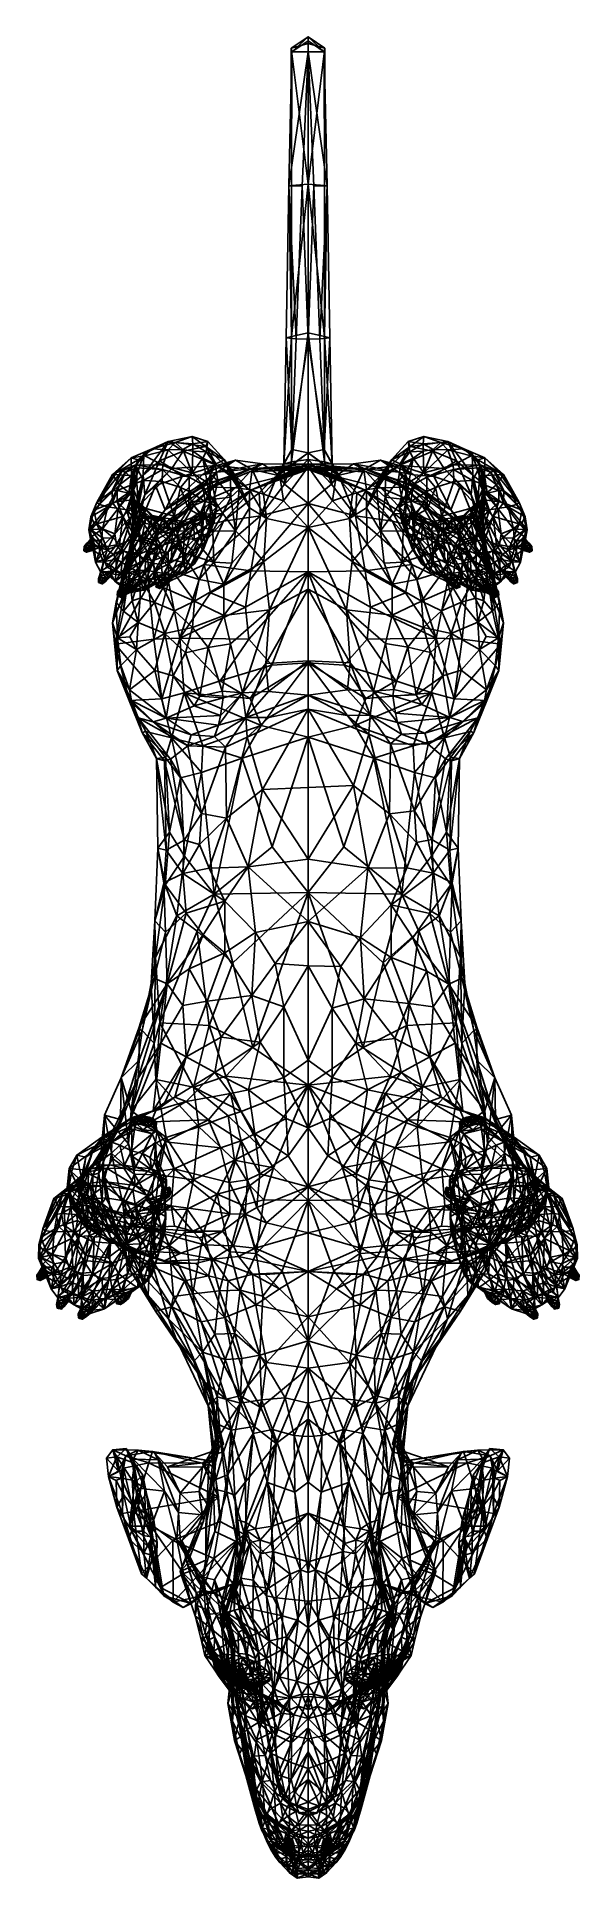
# Model space of a CAD drawing. Extents: x -0.16 to 0.16, y -0.45 to 0.63.
import ezdxf

# ---------------------------------------------------------------- set-up
doc = ezdxf.new("R2010")
doc.units = 0
doc.layers.add('BASSET$LWO', color=1, linetype='CONTINUOUS')

msp = doc.modelspace()

# ---------------------------------------------------------------- linework, layer by layer
at = {"layer": 'BASSET$LWO'}
for points in [[(0, 0.6338, 0.2165), (-0.0099, 0.627, 0.2161), (0, 0.6299, 0.2199)], [(-0.0099, 0.627, 0.2161), (0, 0.6338, 0.2165), (-0.0096, 0.625, 0.2116)], [(0, 0.6299, 0.2199), (-0.0099, 0.627, 0.2161), (0, 0.5469, 0.2413)], [(-0.0096, 0.625, 0.2116), (0, 0.6338, 0.2165), (0, 0.6313, 0.21)], [(0, 0.6313, 0.21), (0, 0.625, 0.2082), (-0.0096, 0.625, 0.2116)], [(0, 0.6338, 0.2165), (0.0096, 0.625, 0.2116), (0, 0.6313, 0.21)], [(0.0099, 0.627, 0.2161), (0, 0.6338, 0.2165), (0, 0.6299, 0.2199)], [(0, 0.6338, 0.2165), (0.0099, 0.627, 0.2161), (0.0096, 0.625, 0.2116)], [(0, 0.625, 0.2082), (0, 0.6313, 0.21), (0.0096, 0.625, 0.2116)], [(0.0099, 0.627, 0.2161), (0, 0.6299, 0.2199), (0, 0.5469, 0.2413)], [(-0.0035, 0.5458, 0.2056), (-0.0113, 0.5459, 0.2149), (0, 0.625, 0.2082)], [(-0.0113, 0.5459, 0.2149), (-0.0096, 0.625, 0.2116), (0, 0.625, 0.2082)], [(-0.0113, 0.5459, 0.2149), (-0.0098, 0.5461, 0.2272), (-0.0096, 0.625, 0.2116)], [(-0.0098, 0.5461, 0.2272), (0, 0.5469, 0.2413), (-0.0099, 0.627, 0.2161)], [(-0.0099, 0.627, 0.2161), (-0.0096, 0.625, 0.2116), (-0.0098, 0.5461, 0.2272)], [(0, 0.5469, 0.2413), (0.0098, 0.5461, 0.2272), (0.0099, 0.627, 0.2161)], [(0.0113, 0.5459, 0.2149), (0.0035, 0.5458, 0.2056), (0, 0.625, 0.2082)], [(0.0096, 0.625, 0.2116), (0.0113, 0.5459, 0.2149), (0, 0.625, 0.2082)], [(0.0096, 0.625, 0.2116), (0.0099, 0.627, 0.2161), (0.0098, 0.5461, 0.2272)], [(0.0098, 0.5461, 0.2272), (0.0113, 0.5459, 0.2149), (0.0096, 0.625, 0.2116)], [(-0.0129, 0.4563, 0.2388), (-0.0113, 0.5459, 0.2149), (-0.0069, 0.4557, 0.2289)], [(-0.0098, 0.4571, 0.2516), (-0.0113, 0.5459, 0.2149), (-0.0129, 0.4563, 0.2388)], [(-0.0098, 0.4571, 0.2516), (-0.0098, 0.5461, 0.2272), (-0.0113, 0.5459, 0.2149)], [(-0.0069, 0.4557, 0.2289), (-0.0113, 0.5459, 0.2149), (-0.0035, 0.5458, 0.2056)], [(-0.0098, 0.4571, 0.2516), (0, 0.5469, 0.2413), (-0.0098, 0.5461, 0.2272)], [(0, 0.4592, 0.2685), (0, 0.5469, 0.2413), (-0.0098, 0.4571, 0.2516)], [(-0.0069, 0.4557, 0.2289), (-0.0035, 0.5458, 0.2056), (0, 0.4555, 0.2256)], [(0, 0.5469, 0.2413), (0.0098, 0.4571, 0.2516), (0.0098, 0.5461, 0.2272)], [(0, 0.5469, 0.2413), (0, 0.4592, 0.2685), (0.0098, 0.4571, 0.2516)], [(0.0035, 0.5458, 0.2056), (0.0069, 0.4557, 0.2289), (0, 0.4555, 0.2256)], [(0.0113, 0.5459, 0.2149), (0.0069, 0.4557, 0.2289), (0.0035, 0.5458, 0.2056)], [(0.0113, 0.5459, 0.2149), (0.0129, 0.4563, 0.2388), (0.0069, 0.4557, 0.2289)], [(0.0098, 0.5461, 0.2272), (0.0098, 0.4571, 0.2516), (0.0113, 0.5459, 0.2149)], [(0.0113, 0.5459, 0.2149), (0.0098, 0.4571, 0.2516), (0.0129, 0.4563, 0.2388)], [(-0.0097, 0.3832, 0.2905), (-0.0098, 0.4571, 0.2516), (-0.0143, 0.3819, 0.2752)], [(-0.0129, 0.4563, 0.2388), (-0.0143, 0.3819, 0.2752), (-0.0098, 0.4571, 0.2516)], [(-0.0143, 0.3819, 0.2752), (-0.0129, 0.4563, 0.2388), (-0.0095, 0.3904, 0.2604)], [(-0.0069, 0.4557, 0.2289), (-0.0095, 0.3904, 0.2604), (-0.0129, 0.4563, 0.2388)], [(-0.0098, 0.4571, 0.2516), (-0.0097, 0.3832, 0.2905), (0, 0.4592, 0.2685)], [(0, 0.3846, 0.3102), (0, 0.4592, 0.2685), (-0.0097, 0.3832, 0.2905)], [(0, 0.4592, 0.2685), (0, 0.3846, 0.3102), (0.0097, 0.3832, 0.2905)], [(0.0097, 0.3832, 0.2905), (0.0098, 0.4571, 0.2516), (0, 0.4592, 0.2685)], [(0.0095, 0.3904, 0.2604), (0.0069, 0.4557, 0.2289), (0.0129, 0.4563, 0.2388)], [(0.0129, 0.4563, 0.2388), (0.0143, 0.3819, 0.2752), (0.0095, 0.3904, 0.2604)], [(0.0098, 0.4571, 0.2516), (0.0097, 0.3832, 0.2905), (0.0143, 0.3819, 0.2752)], [(0.0143, 0.3819, 0.2752), (0.0129, 0.4563, 0.2388), (0.0098, 0.4571, 0.2516)], [(-0.0069, 0.4557, 0.2289), (0, 0.4555, 0.2256), (-0.0095, 0.3904, 0.2604)], [(0, 0.3885, 0.2553), (-0.0095, 0.3904, 0.2604), (0, 0.4555, 0.2256)], [(0, 0.4555, 0.2256), (0.0069, 0.4557, 0.2289), (0.0095, 0.3904, 0.2604)], [(0.0095, 0.3904, 0.2604), (0, 0.3885, 0.2553), (0, 0.4555, 0.2256)], [(-0.0826, 0.3952, 0.1125), (-0.0968, 0.3877, 0.1035), (-0.0973, 0.3753, 0.1353)], [(-0.0973, 0.3753, 0.1353), (-0.0877, 0.3837, 0.1414), (-0.0826, 0.3952, 0.1125)], [(-0.0968, 0.3877, 0.1035), (-0.0826, 0.3952, 0.1125), (-0.0919, 0.3908, 0.0612)], [(-0.0826, 0.3952, 0.1125), (-0.0784, 0.3945, 0.0633), (-0.0919, 0.3908, 0.0612)], [(-0.0919, 0.3908, 0.0612), (-0.0784, 0.3945, 0.0633), (-0.0826, 0.3902, 0.026)], [(-0.0826, 0.3952, 0.1125), (-0.0877, 0.3837, 0.1414), (-0.0736, 0.3895, 0.1396)], [(-0.0826, 0.3952, 0.1125), (-0.0684, 0.3981, 0.1017), (-0.0784, 0.3945, 0.0633)], [(-0.0684, 0.3981, 0.1017), (-0.0826, 0.3952, 0.1125), (-0.0602, 0.3922, 0.1271)], [(-0.0602, 0.3922, 0.1271), (-0.0826, 0.3952, 0.1125), (-0.0736, 0.3895, 0.1396)], [(-0.0784, 0.3945, 0.0633), (-0.0738, 0.3905, 0.0282), (-0.0826, 0.3902, 0.026)], [(-0.0684, 0.3981, 0.1017), (-0.068, 0.3938, 0.0624), (-0.0784, 0.3945, 0.0633)], [(-0.0784, 0.3945, 0.0633), (-0.068, 0.3938, 0.0624), (-0.0738, 0.3905, 0.0282)], [(-0.068, 0.3938, 0.0624), (-0.0679, 0.3894, 0.031), (-0.0738, 0.3905, 0.0282)], [(-0.0538, 0.381, 0.1586), (-0.0602, 0.3922, 0.1271), (-0.0736, 0.3895, 0.1396)], [(-0.0684, 0.3981, 0.1017), (-0.0591, 0.3951, 0.1027), (-0.068, 0.3938, 0.0624)], [(-0.0591, 0.3951, 0.1027), (-0.0684, 0.3981, 0.1017), (-0.0602, 0.3922, 0.1271)], [(-0.0591, 0.3951, 0.1027), (-0.06, 0.3891, 0.0633), (-0.068, 0.3938, 0.0624)], [(-0.068, 0.3938, 0.0624), (-0.06, 0.3891, 0.0633), (-0.0679, 0.3894, 0.031)], [(-0.0492, 0.3843, 0.1083), (-0.0591, 0.3951, 0.1027), (-0.0602, 0.3922, 0.1271)], [(-0.0492, 0.3843, 0.1083), (-0.0602, 0.3922, 0.1271), (-0.0428, 0.3749, 0.1422)], [(-0.0602, 0.3922, 0.1271), (-0.0538, 0.381, 0.1586), (-0.0428, 0.3749, 0.1422)], [(-0.0591, 0.3951, 0.1027), (-0.0492, 0.3843, 0.1083), (-0.06, 0.3891, 0.0633)], [(0.0602, 0.3922, 0.1271), (0.0492, 0.3843, 0.1083), (0.0428, 0.3749, 0.1422)], [(0.0538, 0.381, 0.1586), (0.0602, 0.3922, 0.1271), (0.0428, 0.3749, 0.1422)], [(0.0492, 0.3843, 0.1083), (0.0591, 0.3951, 0.1027), (0.06, 0.3891, 0.0633)], [(0.0591, 0.3951, 0.1027), (0.0492, 0.3843, 0.1083), (0.0602, 0.3922, 0.1271)], [(0.0602, 0.3922, 0.1271), (0.0538, 0.381, 0.1586), (0.0736, 0.3895, 0.1396)], [(0.0591, 0.3951, 0.1027), (0.0684, 0.3981, 0.1017), (0.068, 0.3938, 0.0624)], [(0.0684, 0.3981, 0.1017), (0.0591, 0.3951, 0.1027), (0.0602, 0.3922, 0.1271)], [(0.06, 0.3891, 0.0633), (0.0591, 0.3951, 0.1027), (0.068, 0.3938, 0.0624)], [(0.06, 0.3891, 0.0633), (0.068, 0.3938, 0.0624), (0.0679, 0.3894, 0.031)], [(0.0826, 0.3952, 0.1125), (0.0684, 0.3981, 0.1017), (0.0602, 0.3922, 0.1271)], [(0.0826, 0.3952, 0.1125), (0.0602, 0.3922, 0.1271), (0.0736, 0.3895, 0.1396)], [(0.0679, 0.3894, 0.031), (0.068, 0.3938, 0.0624), (0.0738, 0.3905, 0.0282)], [(0.068, 0.3938, 0.0624), (0.0684, 0.3981, 0.1017), (0.0784, 0.3945, 0.0633)], [(0.068, 0.3938, 0.0624), (0.0784, 0.3945, 0.0633), (0.0738, 0.3905, 0.0282)], [(0.0684, 0.3981, 0.1017), (0.0826, 0.3952, 0.1125), (0.0784, 0.3945, 0.0633)], [(0.0877, 0.3837, 0.1414), (0.0826, 0.3952, 0.1125), (0.0736, 0.3895, 0.1396)], [(0.0738, 0.3905, 0.0282), (0.0784, 0.3945, 0.0633), (0.0826, 0.3902, 0.026)], [(0.0784, 0.3945, 0.0633), (0.0826, 0.3952, 0.1125), (0.0919, 0.3908, 0.0612)], [(0.0784, 0.3945, 0.0633), (0.0919, 0.3908, 0.0612), (0.0826, 0.3902, 0.026)], [(0.0826, 0.3952, 0.1125), (0.0968, 0.3877, 0.1035), (0.0919, 0.3908, 0.0612)], [(0.0968, 0.3877, 0.1035), (0.0826, 0.3952, 0.1125), (0.0973, 0.3753, 0.1353)], [(0.0877, 0.3837, 0.1414), (0.0973, 0.3753, 0.1353), (0.0826, 0.3952, 0.1125)], [(-0.1129, 0.3769, 0.0205), (-0.1153, 0.3757, 0.0268), (-0.1043, 0.3856, 0.0328)], [(-0.1043, 0.3856, 0.0328), (-0.1153, 0.3757, 0.0268), (-0.1042, 0.3751, 0.0496)], [(-0.0963, 0.3867, 0.0232), (-0.1015, 0.3815, 0.0117), (-0.1129, 0.3769, 0.0205)], [(-0.0963, 0.3867, 0.0232), (-0.1129, 0.3769, 0.0205), (-0.1043, 0.3856, 0.0328)], [(-0.1099, 0.3776, 0.0181), (-0.1129, 0.3769, 0.0205), (-0.1015, 0.3815, 0.0117)], [(-0.1099, 0.3776, 0.0181), (-0.1015, 0.3815, 0.0117), (-0.1076, 0.3771, 0.0091)], [(-0.101, 0.3796, 0.0095), (-0.1076, 0.3771, 0.0091), (-0.1015, 0.3815, 0.0117)], [(-0.0963, 0.3867, 0.0232), (-0.1043, 0.3856, 0.0328), (-0.0919, 0.3908, 0.0612)], [(-0.1002, 0.3843, 0.0688), (-0.0919, 0.3908, 0.0612), (-0.1043, 0.3856, 0.0328)], [(-0.1043, 0.3856, 0.0328), (-0.1042, 0.3751, 0.0496), (-0.1002, 0.3843, 0.0688)], [(-0.1043, 0.3679, 0.1035), (-0.1018, 0.3804, 0.0975), (-0.1032, 0.3749, 0.0734)], [(-0.1018, 0.3804, 0.0975), (-0.1043, 0.3679, 0.1035), (-0.1026, 0.371, 0.1249)], [(-0.1032, 0.3749, 0.0734), (-0.1002, 0.3843, 0.0688), (-0.1042, 0.3751, 0.0496)], [(-0.1018, 0.3804, 0.0975), (-0.1002, 0.3843, 0.0688), (-0.1032, 0.3749, 0.0734)], [(-0.0968, 0.3877, 0.1035), (-0.1018, 0.3804, 0.0975), (-0.1026, 0.371, 0.1249)], [(-0.0968, 0.3877, 0.1035), (-0.1026, 0.371, 0.1249), (-0.0973, 0.3753, 0.1353)], [(-0.1018, 0.3804, 0.0975), (-0.0968, 0.3877, 0.1035), (-0.1002, 0.3843, 0.0688)], [(-0.1015, 0.3815, 0.0117), (-0.0963, 0.3867, 0.0232), (-0.0857, 0.3812, 0.0115)], [(-0.0857, 0.3812, 0.0115), (-0.0858, 0.3786, 0.0089), (-0.1015, 0.3815, 0.0117)], [(-0.0858, 0.3786, 0.0089), (-0.101, 0.3796, 0.0095), (-0.1015, 0.3815, 0.0117)], [(-0.0968, 0.3877, 0.1035), (-0.0919, 0.3908, 0.0612), (-0.1002, 0.3843, 0.0688)], [(-0.0877, 0.3837, 0.1414), (-0.0973, 0.3753, 0.1353), (-0.0963, 0.3637, 0.1562)], [(-0.0919, 0.3908, 0.0612), (-0.0826, 0.3902, 0.026), (-0.0963, 0.3867, 0.0232)], [(-0.0963, 0.3867, 0.0232), (-0.0826, 0.3902, 0.026), (-0.0857, 0.3812, 0.0115)], [(-0.0877, 0.3837, 0.1414), (-0.0963, 0.3637, 0.1562), (-0.0804, 0.3793, 0.1547)], [(-0.0877, 0.3837, 0.1414), (-0.0804, 0.3793, 0.1547), (-0.0736, 0.3895, 0.1396)], [(-0.0702, 0.3742, 0.007), (-0.0858, 0.3786, 0.0089), (-0.0857, 0.3812, 0.0115)], [(-0.0857, 0.3812, 0.0115), (-0.0826, 0.3902, 0.026), (-0.0683, 0.3767, 0.0142)], [(-0.0683, 0.3767, 0.0142), (-0.0702, 0.3742, 0.007), (-0.0857, 0.3812, 0.0115)], [(-0.0826, 0.3902, 0.026), (-0.0738, 0.3905, 0.0282), (-0.0683, 0.3767, 0.0142)], [(-0.0736, 0.3895, 0.1396), (-0.0804, 0.3793, 0.1547), (-0.0538, 0.381, 0.1586)], [(-0.0804, 0.3793, 0.1547), (-0.0742, 0.3745, 0.1701), (-0.0538, 0.381, 0.1586)], [(-0.0742, 0.3745, 0.1701), (-0.0624, 0.3755, 0.1836), (-0.0538, 0.381, 0.1586)], [(-0.0679, 0.3894, 0.031), (-0.0683, 0.3767, 0.0142), (-0.0738, 0.3905, 0.0282)], [(-0.0621, 0.3853, 0.0308), (-0.0683, 0.3767, 0.0142), (-0.0679, 0.3894, 0.031)], [(-0.0595, 0.3711, 0.0157), (-0.0683, 0.3767, 0.0142), (-0.0621, 0.3853, 0.0308)], [(-0.0679, 0.3894, 0.031), (-0.06, 0.3891, 0.0633), (-0.0621, 0.3853, 0.0308)], [(-0.0427, 0.3841, 0.1777), (-0.0538, 0.381, 0.1586), (-0.0624, 0.3755, 0.1836)], [(-0.0624, 0.3755, 0.1836), (-0.0535, 0.3771, 0.1984), (-0.0427, 0.3841, 0.1777)], [(-0.06, 0.3891, 0.0633), (-0.0548, 0.3818, 0.0641), (-0.0621, 0.3853, 0.0308)], [(-0.0621, 0.3853, 0.0308), (-0.0548, 0.3818, 0.0641), (-0.0575, 0.3758, 0.031)], [(-0.0621, 0.3853, 0.0308), (-0.0575, 0.3758, 0.031), (-0.0595, 0.3711, 0.0157)], [(-0.0492, 0.3843, 0.1083), (-0.0548, 0.3818, 0.0641), (-0.06, 0.3891, 0.0633)], [(-0.0548, 0.3818, 0.0641), (-0.0532, 0.3719, 0.0679), (-0.0575, 0.3758, 0.031)], [(-0.0492, 0.3843, 0.1083), (-0.0458, 0.3748, 0.0982), (-0.0548, 0.3818, 0.0641)], [(-0.0458, 0.3748, 0.0982), (-0.0532, 0.3719, 0.0679), (-0.0548, 0.3818, 0.0641)], [(-0.0427, 0.3841, 0.1777), (-0.0329, 0.3787, 0.1736), (-0.0538, 0.381, 0.1586)], [(-0.0538, 0.381, 0.1586), (-0.0346, 0.3667, 0.1611), (-0.0428, 0.3749, 0.1422)], [(-0.0538, 0.381, 0.1586), (-0.0329, 0.3787, 0.1736), (-0.0346, 0.3667, 0.1611)], [(-0.0427, 0.3841, 0.1777), (-0.0535, 0.3771, 0.1984), (-0.0268, 0.382, 0.1949)], [(-0.0535, 0.3771, 0.1984), (-0.0336, 0.3791, 0.2222), (-0.0268, 0.382, 0.1949)], [(-0.0458, 0.3748, 0.0982), (-0.0492, 0.3843, 0.1083), (-0.0406, 0.3669, 0.1256)], [(-0.0406, 0.3669, 0.1256), (-0.0492, 0.3843, 0.1083), (-0.0428, 0.3749, 0.1422)], [(-0.0427, 0.3841, 0.1777), (-0.0268, 0.382, 0.1949), (-0.0329, 0.3787, 0.1736)], [(-0.0268, 0.382, 0.1949), (-0.0336, 0.3791, 0.2222), (0, 0.3819, 0.2142)], [(0, 0.3819, 0.2142), (-0.0336, 0.3791, 0.2222), (0, 0.3796, 0.2324)], [(-0.0166, 0.375, 0.1895), (-0.0329, 0.3787, 0.1736), (-0.0268, 0.382, 0.1949)], [(-0.0301, 0.3791, 0.2407), (0, 0.3797, 0.2394), (0, 0.3807, 0.2352)], [(0, 0.3807, 0.2352), (0, 0.3796, 0.2324), (-0.0301, 0.3791, 0.2407)], [(-0.0268, 0.382, 0.1949), (0, 0.3819, 0.2142), (-0.0166, 0.375, 0.1895)], [(-0.0226, 0.3714, 0.2667), (0, 0.3885, 0.2553), (0, 0.3796, 0.2551)], [(-0.0179, 0.3755, 0.271), (0, 0.3885, 0.2553), (-0.0226, 0.3714, 0.2667)], [(-0.0143, 0.3819, 0.2752), (-0.0095, 0.3904, 0.2604), (-0.0179, 0.3755, 0.271)], [(-0.0095, 0.3904, 0.2604), (0, 0.3885, 0.2553), (-0.0179, 0.3755, 0.271)], [(-0.0179, 0.3755, 0.271), (-0.0138, 0.37, 0.2965), (-0.0143, 0.3819, 0.2752)], [(0, 0.3819, 0.2142), (0, 0.3802, 0.1973), (-0.0166, 0.375, 0.1895)], [(-0.0166, 0.375, 0.1895), (0, 0.3802, 0.1973), (-0.0144, 0.3602, 0.183)], [(-0.0144, 0.3602, 0.183), (0, 0.3802, 0.1973), (0, 0.3445, 0.1908)], [(-0.0097, 0.3832, 0.2905), (-0.0143, 0.3819, 0.2752), (-0.0138, 0.37, 0.2965)], [(0, 0.3587, 0.3287), (0, 0.3846, 0.3102), (-0.0138, 0.37, 0.2965)], [(-0.0097, 0.3832, 0.2905), (-0.0138, 0.37, 0.2965), (0, 0.3846, 0.3102)], [(0, 0.3885, 0.2553), (0.0095, 0.3904, 0.2604), (0.0179, 0.3755, 0.271)], [(0, 0.3885, 0.2553), (0.0226, 0.3714, 0.2667), (0, 0.3796, 0.2551)], [(0, 0.3885, 0.2553), (0.0179, 0.3755, 0.271), (0.0226, 0.3714, 0.2667)], [(0, 0.3846, 0.3102), (0, 0.3587, 0.3287), (0.0138, 0.37, 0.2965)], [(0.0138, 0.37, 0.2965), (0.0097, 0.3832, 0.2905), (0, 0.3846, 0.3102)], [(0, 0.3819, 0.2142), (0.0268, 0.382, 0.1949), (0.0166, 0.375, 0.1895)], [(0.0336, 0.3791, 0.2222), (0.0268, 0.382, 0.1949), (0, 0.3819, 0.2142)], [(0, 0.3802, 0.1973), (0, 0.3819, 0.2142), (0.0166, 0.375, 0.1895)], [(0.0336, 0.3791, 0.2222), (0, 0.3819, 0.2142), (0, 0.3796, 0.2324)], [(0, 0.3797, 0.2394), (0.0301, 0.3791, 0.2407), (0, 0.3807, 0.2352)], [(0, 0.3796, 0.2324), (0, 0.3807, 0.2352), (0.0301, 0.3791, 0.2407)], [(0, 0.3802, 0.1973), (0.0144, 0.3602, 0.183), (0, 0.3445, 0.1908)], [(0, 0.3802, 0.1973), (0.0166, 0.375, 0.1895), (0.0144, 0.3602, 0.183)], [(0.0095, 0.3904, 0.2604), (0.0143, 0.3819, 0.2752), (0.0179, 0.3755, 0.271)], [(0.0143, 0.3819, 0.2752), (0.0097, 0.3832, 0.2905), (0.0138, 0.37, 0.2965)], [(0.0138, 0.37, 0.2965), (0.0179, 0.3755, 0.271), (0.0143, 0.3819, 0.2752)], [(0.0329, 0.3787, 0.1736), (0.0166, 0.375, 0.1895), (0.0268, 0.382, 0.1949)], [(0.0268, 0.382, 0.1949), (0.0427, 0.3841, 0.1777), (0.0329, 0.3787, 0.1736)], [(0.0535, 0.3771, 0.1984), (0.0427, 0.3841, 0.1777), (0.0268, 0.382, 0.1949)], [(0.0336, 0.3791, 0.2222), (0.0535, 0.3771, 0.1984), (0.0268, 0.382, 0.1949)], [(0.0329, 0.3787, 0.1736), (0.0427, 0.3841, 0.1777), (0.0538, 0.381, 0.1586)], [(0.0329, 0.3787, 0.1736), (0.0538, 0.381, 0.1586), (0.0346, 0.3667, 0.1611)], [(0.0346, 0.3667, 0.1611), (0.0538, 0.381, 0.1586), (0.0428, 0.3749, 0.1422)], [(0.0492, 0.3843, 0.1083), (0.0458, 0.3748, 0.0982), (0.0406, 0.3669, 0.1256)], [(0.0492, 0.3843, 0.1083), (0.0406, 0.3669, 0.1256), (0.0428, 0.3749, 0.1422)], [(0.0538, 0.381, 0.1586), (0.0427, 0.3841, 0.1777), (0.0624, 0.3755, 0.1836)], [(0.0535, 0.3771, 0.1984), (0.0624, 0.3755, 0.1836), (0.0427, 0.3841, 0.1777)], [(0.0458, 0.3748, 0.0982), (0.0492, 0.3843, 0.1083), (0.0548, 0.3818, 0.0641)], [(0.0532, 0.3719, 0.0679), (0.0458, 0.3748, 0.0982), (0.0548, 0.3818, 0.0641)], [(0.0548, 0.3818, 0.0641), (0.0492, 0.3843, 0.1083), (0.06, 0.3891, 0.0633)], [(0.0532, 0.3719, 0.0679), (0.0548, 0.3818, 0.0641), (0.0575, 0.3758, 0.031)], [(0.0804, 0.3793, 0.1547), (0.0736, 0.3895, 0.1396), (0.0538, 0.381, 0.1586)], [(0.0624, 0.3755, 0.1836), (0.0742, 0.3745, 0.1701), (0.0538, 0.381, 0.1586)], [(0.0742, 0.3745, 0.1701), (0.0804, 0.3793, 0.1547), (0.0538, 0.381, 0.1586)], [(0.0548, 0.3818, 0.0641), (0.06, 0.3891, 0.0633), (0.0621, 0.3853, 0.0308)], [(0.0548, 0.3818, 0.0641), (0.0621, 0.3853, 0.0308), (0.0575, 0.3758, 0.031)], [(0.0575, 0.3758, 0.031), (0.0621, 0.3853, 0.0308), (0.0595, 0.3711, 0.0157)], [(0.0683, 0.3767, 0.0142), (0.0595, 0.3711, 0.0157), (0.0621, 0.3853, 0.0308)], [(0.06, 0.3891, 0.0633), (0.0679, 0.3894, 0.031), (0.0621, 0.3853, 0.0308)], [(0.0683, 0.3767, 0.0142), (0.0621, 0.3853, 0.0308), (0.0679, 0.3894, 0.031)], [(0.0683, 0.3767, 0.0142), (0.0679, 0.3894, 0.031), (0.0738, 0.3905, 0.0282)], [(0.0738, 0.3905, 0.0282), (0.0826, 0.3902, 0.026), (0.0683, 0.3767, 0.0142)], [(0.0826, 0.3902, 0.026), (0.0857, 0.3812, 0.0115), (0.0683, 0.3767, 0.0142)], [(0.0702, 0.3742, 0.007), (0.0683, 0.3767, 0.0142), (0.0857, 0.3812, 0.0115)], [(0.0858, 0.3786, 0.0089), (0.0702, 0.3742, 0.007), (0.0857, 0.3812, 0.0115)], [(0.0804, 0.3793, 0.1547), (0.0877, 0.3837, 0.1414), (0.0736, 0.3895, 0.1396)], [(0.0963, 0.3637, 0.1562), (0.0877, 0.3837, 0.1414), (0.0804, 0.3793, 0.1547)], [(0.0826, 0.3902, 0.026), (0.0919, 0.3908, 0.0612), (0.0963, 0.3867, 0.0232)], [(0.0826, 0.3902, 0.026), (0.0963, 0.3867, 0.0232), (0.0857, 0.3812, 0.0115)], [(0.0963, 0.3867, 0.0232), (0.1015, 0.3815, 0.0117), (0.0857, 0.3812, 0.0115)], [(0.0858, 0.3786, 0.0089), (0.0857, 0.3812, 0.0115), (0.1015, 0.3815, 0.0117)], [(0.101, 0.3796, 0.0095), (0.0858, 0.3786, 0.0089), (0.1015, 0.3815, 0.0117)], [(0.0973, 0.3753, 0.1353), (0.0877, 0.3837, 0.1414), (0.0963, 0.3637, 0.1562)], [(0.0919, 0.3908, 0.0612), (0.0968, 0.3877, 0.1035), (0.1002, 0.3843, 0.0688)], [(0.1043, 0.3856, 0.0328), (0.0963, 0.3867, 0.0232), (0.0919, 0.3908, 0.0612)], [(0.0919, 0.3908, 0.0612), (0.1002, 0.3843, 0.0688), (0.1043, 0.3856, 0.0328)], [(0.1015, 0.3815, 0.0117), (0.0963, 0.3867, 0.0232), (0.1129, 0.3769, 0.0205)], [(0.1129, 0.3769, 0.0205), (0.0963, 0.3867, 0.0232), (0.1043, 0.3856, 0.0328)], [(0.0968, 0.3877, 0.1035), (0.1018, 0.3804, 0.0975), (0.1002, 0.3843, 0.0688)], [(0.1018, 0.3804, 0.0975), (0.0968, 0.3877, 0.1035), (0.1026, 0.371, 0.1249)], [(0.1026, 0.371, 0.1249), (0.0968, 0.3877, 0.1035), (0.0973, 0.3753, 0.1353)], [(0.1042, 0.3751, 0.0496), (0.1043, 0.3856, 0.0328), (0.1002, 0.3843, 0.0688)], [(0.1002, 0.3843, 0.0688), (0.1018, 0.3804, 0.0975), (0.1032, 0.3749, 0.0734)], [(0.1002, 0.3843, 0.0688), (0.1032, 0.3749, 0.0734), (0.1042, 0.3751, 0.0496)], [(0.1076, 0.3771, 0.0091), (0.101, 0.3796, 0.0095), (0.1015, 0.3815, 0.0117)], [(0.1015, 0.3815, 0.0117), (0.1099, 0.3776, 0.0181), (0.1076, 0.3771, 0.0091)], [(0.1129, 0.3769, 0.0205), (0.1099, 0.3776, 0.0181), (0.1015, 0.3815, 0.0117)], [(0.1018, 0.3804, 0.0975), (0.1043, 0.3679, 0.1035), (0.1032, 0.3749, 0.0734)], [(0.1043, 0.3679, 0.1035), (0.1018, 0.3804, 0.0975), (0.1026, 0.371, 0.1249)], [(0.1153, 0.3757, 0.0268), (0.1043, 0.3856, 0.0328), (0.1042, 0.3751, 0.0496)], [(0.1153, 0.3757, 0.0268), (0.1129, 0.3769, 0.0205), (0.1043, 0.3856, 0.0328)], [(-0.1245, 0.3593, 0.0239), (-0.1099, 0.3776, 0.0181), (-0.1156, 0.3661, 0.0154)], [(-0.1245, 0.3593, 0.0239), (-0.1129, 0.3769, 0.0205), (-0.1099, 0.3776, 0.0181)], [(-0.1129, 0.3769, 0.0205), (-0.1245, 0.3593, 0.0239), (-0.1153, 0.3757, 0.0268)], [(-0.1245, 0.3593, 0.0239), (-0.123, 0.358, 0.0314), (-0.1153, 0.3757, 0.0268)], [(-0.1153, 0.3757, 0.0268), (-0.123, 0.358, 0.0314), (-0.1112, 0.3697, 0.0389)], [(-0.123, 0.358, 0.0314), (-0.1181, 0.3566, 0.0396), (-0.1112, 0.3697, 0.0389)], [(-0.1112, 0.3697, 0.0389), (-0.1181, 0.3566, 0.0396), (-0.1057, 0.3652, 0.0488)], [(-0.1099, 0.3776, 0.0181), (-0.1076, 0.3771, 0.0091), (-0.1156, 0.3661, 0.0154)], [(-0.1076, 0.3771, 0.0091), (-0.1126, 0.3662, 0.0075), (-0.1156, 0.3661, 0.0154)], [(-0.1153, 0.3757, 0.0268), (-0.1112, 0.3697, 0.0389), (-0.1042, 0.3751, 0.0496)], [(-0.1076, 0.3771, 0.0091), (-0.1009, 0.3709, 0.006), (-0.1126, 0.3662, 0.0075)], [(-0.1009, 0.3709, 0.006), (-0.1042, 0.3643, 0.005), (-0.1126, 0.3662, 0.0075)], [(-0.1057, 0.3652, 0.0488), (-0.1042, 0.3751, 0.0496), (-0.1112, 0.3697, 0.0389)], [(-0.1076, 0.3771, 0.0091), (-0.101, 0.3796, 0.0095), (-0.1009, 0.3709, 0.006)], [(-0.1029, 0.3669, 0.0563), (-0.1042, 0.3751, 0.0496), (-0.1057, 0.3652, 0.0488)], [(-0.1057, 0.3301, 0.189), (-0.0899, 0.3693, 0.1684), (-0.0963, 0.3637, 0.1562)], [(-0.0842, 0.3549, 0.2008), (-0.0899, 0.3693, 0.1684), (-0.1057, 0.3301, 0.189)], [(-0.1043, 0.3679, 0.1035), (-0.1032, 0.3749, 0.0734), (-0.1036, 0.3678, 0.0777)], [(-0.1041, 0.3557, 0.1285), (-0.1026, 0.371, 0.1249), (-0.1043, 0.3679, 0.1035)], [(-0.1042, 0.3751, 0.0496), (-0.1029, 0.3669, 0.0563), (-0.1032, 0.3749, 0.0734)], [(-0.1009, 0.3709, 0.006), (-0.1001, 0.3568, 0.0039), (-0.1042, 0.3643, 0.005)], [(-0.1026, 0.371, 0.1249), (-0.1041, 0.3557, 0.1285), (-0.1034, 0.35, 0.1398)], [(-0.1036, 0.3678, 0.0777), (-0.1032, 0.3749, 0.0734), (-0.1029, 0.3669, 0.0563)], [(-0.1026, 0.371, 0.1249), (-0.1034, 0.35, 0.1398), (-0.0973, 0.3753, 0.1353)], [(-0.1034, 0.35, 0.1398), (-0.1023, 0.3488, 0.1509), (-0.0973, 0.3753, 0.1353)], [(-0.0973, 0.3753, 0.1353), (-0.1023, 0.3488, 0.1509), (-0.0963, 0.3637, 0.1562)], [(-0.0971, 0.3722, 0.0062), (-0.1009, 0.3709, 0.006), (-0.101, 0.3796, 0.0095)], [(-0.101, 0.3796, 0.0095), (-0.0858, 0.3786, 0.0089), (-0.0971, 0.3722, 0.0062)], [(-0.1001, 0.3568, 0.0039), (-0.1009, 0.3709, 0.006), (-0.0971, 0.3722, 0.0062)], [(-0.0861, 0.3715, 0.0056), (-0.1001, 0.3568, 0.0039), (-0.0971, 0.3722, 0.0062)], [(-0.079, 0.3511, 0.0022), (-0.1001, 0.3568, 0.0039), (-0.0861, 0.3715, 0.0056)], [(-0.0861, 0.3715, 0.0056), (-0.0971, 0.3722, 0.0062), (-0.0858, 0.3786, 0.0089)], [(-0.0963, 0.3637, 0.1562), (-0.0899, 0.3693, 0.1684), (-0.0804, 0.3793, 0.1547)], [(-0.0742, 0.3745, 0.1701), (-0.0804, 0.3793, 0.1547), (-0.0899, 0.3693, 0.1684)], [(-0.0742, 0.3745, 0.1701), (-0.0899, 0.3693, 0.1684), (-0.0842, 0.3549, 0.2008)], [(-0.0752, 0.3681, 0.0042), (-0.0861, 0.3715, 0.0056), (-0.0858, 0.3786, 0.0089)], [(-0.0752, 0.3681, 0.0042), (-0.079, 0.3511, 0.0022), (-0.0861, 0.3715, 0.0056)], [(-0.0702, 0.3742, 0.007), (-0.0752, 0.3681, 0.0042), (-0.0858, 0.3786, 0.0089)], [(-0.0535, 0.3771, 0.1984), (-0.0624, 0.3755, 0.1836), (-0.0842, 0.3549, 0.2008)], [(-0.0584, 0.3707, 0.2112), (-0.0535, 0.3771, 0.1984), (-0.0842, 0.3549, 0.2008)], [(-0.0624, 0.3755, 0.1836), (-0.0742, 0.3745, 0.1701), (-0.0842, 0.3549, 0.2008)], [(-0.0628, 0.3687, 0.2226), (-0.0584, 0.3707, 0.2112), (-0.0842, 0.3549, 0.2008)], [(-0.0701, 0.3657, 0.0035), (-0.0752, 0.3681, 0.0042), (-0.0702, 0.3742, 0.007)], [(-0.0623, 0.3699, 0.0071), (-0.0702, 0.3742, 0.007), (-0.0683, 0.3767, 0.0142)], [(-0.0623, 0.3699, 0.0071), (-0.0701, 0.3657, 0.0035), (-0.0702, 0.3742, 0.007)], [(-0.0623, 0.3699, 0.0071), (-0.0606, 0.3598, 0.0061), (-0.0701, 0.3657, 0.0035)], [(-0.0595, 0.3711, 0.0157), (-0.0623, 0.3699, 0.0071), (-0.0683, 0.3767, 0.0142)], [(-0.0628, 0.3687, 0.2226), (-0.062, 0.3665, 0.2333), (-0.0336, 0.3791, 0.2222)], [(-0.0584, 0.3707, 0.2112), (-0.0628, 0.3687, 0.2226), (-0.0336, 0.3791, 0.2222)], [(-0.0595, 0.3711, 0.0157), (-0.0578, 0.3591, 0.0141), (-0.0623, 0.3699, 0.0071)], [(-0.0606, 0.3598, 0.0061), (-0.0623, 0.3699, 0.0071), (-0.0578, 0.3591, 0.0141)], [(-0.0351, 0.3787, 0.2351), (-0.0336, 0.3791, 0.2222), (-0.062, 0.3665, 0.2333)], [(-0.062, 0.3665, 0.2333), (-0.0566, 0.3683, 0.2483), (-0.0351, 0.3787, 0.2351)], [(-0.0575, 0.3758, 0.031), (-0.0578, 0.3591, 0.0141), (-0.0595, 0.3711, 0.0157)], [(-0.0575, 0.3758, 0.031), (-0.0532, 0.3719, 0.0679), (-0.0587, 0.3646, 0.0492)], [(-0.0575, 0.3758, 0.031), (-0.0587, 0.3646, 0.0492), (-0.0537, 0.3562, 0.0216)], [(-0.0556, 0.3611, 0.0735), (-0.0587, 0.3646, 0.0492), (-0.0532, 0.3719, 0.0679)], [(-0.0584, 0.3707, 0.2112), (-0.0336, 0.3791, 0.2222), (-0.0535, 0.3771, 0.1984)], [(-0.0575, 0.3758, 0.031), (-0.0537, 0.3562, 0.0216), (-0.0578, 0.3591, 0.0141)], [(-0.0301, 0.3791, 0.2407), (-0.0566, 0.3683, 0.2483), (-0.0343, 0.3773, 0.2481)], [(-0.0566, 0.3683, 0.2483), (-0.0301, 0.3791, 0.2407), (-0.0351, 0.3787, 0.2351)], [(-0.0343, 0.3773, 0.2481), (-0.0566, 0.3683, 0.2483), (-0.043, 0.3679, 0.2597)], [(-0.0456, 0.3624, 0.1002), (-0.0556, 0.3611, 0.0735), (-0.0532, 0.3719, 0.0679)], [(-0.0458, 0.3748, 0.0982), (-0.0456, 0.3624, 0.1002), (-0.0532, 0.3719, 0.0679)], [(-0.0456, 0.3624, 0.1002), (-0.0458, 0.3748, 0.0982), (-0.0406, 0.3669, 0.1256)], [(-0.0343, 0.3773, 0.2481), (-0.043, 0.3679, 0.2597), (0, 0.3787, 0.2434)], [(0, 0.3787, 0.2434), (-0.043, 0.3679, 0.2597), (-0.0334, 0.3666, 0.2698)], [(-0.0406, 0.3669, 0.1256), (-0.0428, 0.3749, 0.1422), (-0.0345, 0.3561, 0.1486)], [(-0.0345, 0.3561, 0.1486), (-0.0428, 0.3749, 0.1422), (-0.0346, 0.3667, 0.1611)], [(-0.0351, 0.3787, 0.2351), (-0.0301, 0.3791, 0.2407), (0, 0.3796, 0.2324)], [(-0.0336, 0.3791, 0.2222), (-0.0351, 0.3787, 0.2351), (0, 0.3796, 0.2324)], [(-0.0329, 0.3787, 0.1736), (-0.0263, 0.3642, 0.1726), (-0.0346, 0.3667, 0.1611)], [(-0.0301, 0.3791, 0.2407), (-0.0343, 0.3773, 0.2481), (0, 0.3797, 0.2394)], [(0, 0.3797, 0.2394), (-0.0343, 0.3773, 0.2481), (0, 0.3787, 0.2434)], [(-0.0334, 0.3666, 0.2698), (0, 0.3788, 0.2491), (0, 0.3787, 0.2434)], [(0, 0.3788, 0.2491), (-0.0334, 0.3666, 0.2698), (-0.0226, 0.3714, 0.2667)], [(-0.0334, 0.3666, 0.2698), (-0.0288, 0.365, 0.2809), (-0.0226, 0.3714, 0.2667)], [(-0.0263, 0.3642, 0.1726), (-0.0329, 0.3787, 0.1736), (-0.0166, 0.375, 0.1895)], [(-0.0288, 0.365, 0.2809), (-0.0179, 0.3755, 0.271), (-0.0226, 0.3714, 0.2667)], [(-0.0179, 0.3755, 0.271), (-0.0288, 0.365, 0.2809), (-0.0281, 0.3514, 0.3153)], [(-0.0138, 0.37, 0.2965), (-0.0179, 0.3755, 0.271), (-0.0281, 0.3514, 0.3153)], [(0, 0.3587, 0.3287), (-0.0138, 0.37, 0.2965), (-0.0281, 0.3514, 0.3153)], [(-0.0144, 0.3602, 0.183), (-0.0263, 0.3642, 0.1726), (-0.0166, 0.375, 0.1895)], [(0, 0.3796, 0.2551), (0, 0.3788, 0.2491), (-0.0226, 0.3714, 0.2667)], [(0.0343, 0.3773, 0.2481), (0.0301, 0.3791, 0.2407), (0, 0.3797, 0.2394)], [(0.0343, 0.3773, 0.2481), (0, 0.3797, 0.2394), (0, 0.3787, 0.2434)], [(0, 0.3788, 0.2491), (0, 0.3796, 0.2551), (0.0226, 0.3714, 0.2667)], [(0.0301, 0.3791, 0.2407), (0.0351, 0.3787, 0.2351), (0, 0.3796, 0.2324)], [(0.0351, 0.3787, 0.2351), (0.0336, 0.3791, 0.2222), (0, 0.3796, 0.2324)], [(0, 0.3788, 0.2491), (0.0334, 0.3666, 0.2698), (0, 0.3787, 0.2434)], [(0.0334, 0.3666, 0.2698), (0, 0.3788, 0.2491), (0.0226, 0.3714, 0.2667)], [(0.043, 0.3679, 0.2597), (0.0343, 0.3773, 0.2481), (0, 0.3787, 0.2434)], [(0.043, 0.3679, 0.2597), (0, 0.3787, 0.2434), (0.0334, 0.3666, 0.2698)], [(0.0138, 0.37, 0.2965), (0, 0.3587, 0.3287), (0.0281, 0.3514, 0.3153)], [(0.0179, 0.3755, 0.271), (0.0138, 0.37, 0.2965), (0.0281, 0.3514, 0.3153)], [(0.0263, 0.3642, 0.1726), (0.0144, 0.3602, 0.183), (0.0166, 0.375, 0.1895)], [(0.0329, 0.3787, 0.1736), (0.0263, 0.3642, 0.1726), (0.0166, 0.375, 0.1895)], [(0.0179, 0.3755, 0.271), (0.0288, 0.365, 0.2809), (0.0226, 0.3714, 0.2667)], [(0.0288, 0.365, 0.2809), (0.0179, 0.3755, 0.271), (0.0281, 0.3514, 0.3153)], [(0.0288, 0.365, 0.2809), (0.0334, 0.3666, 0.2698), (0.0226, 0.3714, 0.2667)], [(0.0263, 0.3642, 0.1726), (0.0329, 0.3787, 0.1736), (0.0346, 0.3667, 0.1611)], [(0.0566, 0.3683, 0.2483), (0.0301, 0.3791, 0.2407), (0.0343, 0.3773, 0.2481)], [(0.0301, 0.3791, 0.2407), (0.0566, 0.3683, 0.2483), (0.0351, 0.3787, 0.2351)], [(0.0336, 0.3791, 0.2222), (0.0584, 0.3707, 0.2112), (0.0535, 0.3771, 0.1984)], [(0.0336, 0.3791, 0.2222), (0.0351, 0.3787, 0.2351), (0.062, 0.3665, 0.2333)], [(0.062, 0.3665, 0.2333), (0.0628, 0.3687, 0.2226), (0.0336, 0.3791, 0.2222)], [(0.0628, 0.3687, 0.2226), (0.0584, 0.3707, 0.2112), (0.0336, 0.3791, 0.2222)], [(0.0566, 0.3683, 0.2483), (0.0343, 0.3773, 0.2481), (0.043, 0.3679, 0.2597)], [(0.0428, 0.3749, 0.1422), (0.0406, 0.3669, 0.1256), (0.0345, 0.3561, 0.1486)], [(0.0428, 0.3749, 0.1422), (0.0345, 0.3561, 0.1486), (0.0346, 0.3667, 0.1611)], [(0.0566, 0.3683, 0.2483), (0.062, 0.3665, 0.2333), (0.0351, 0.3787, 0.2351)], [(0.0458, 0.3748, 0.0982), (0.0456, 0.3624, 0.1002), (0.0406, 0.3669, 0.1256)], [(0.0456, 0.3624, 0.1002), (0.0458, 0.3748, 0.0982), (0.0532, 0.3719, 0.0679)], [(0.0556, 0.3611, 0.0735), (0.0456, 0.3624, 0.1002), (0.0532, 0.3719, 0.0679)], [(0.0532, 0.3719, 0.0679), (0.0575, 0.3758, 0.031), (0.0587, 0.3646, 0.0492)], [(0.0587, 0.3646, 0.0492), (0.0556, 0.3611, 0.0735), (0.0532, 0.3719, 0.0679)], [(0.0624, 0.3755, 0.1836), (0.0535, 0.3771, 0.1984), (0.0842, 0.3549, 0.2008)], [(0.0535, 0.3771, 0.1984), (0.0584, 0.3707, 0.2112), (0.0842, 0.3549, 0.2008)], [(0.0537, 0.3562, 0.0216), (0.0575, 0.3758, 0.031), (0.0578, 0.3591, 0.0141)], [(0.0587, 0.3646, 0.0492), (0.0575, 0.3758, 0.031), (0.0537, 0.3562, 0.0216)], [(0.0578, 0.3591, 0.0141), (0.0575, 0.3758, 0.031), (0.0595, 0.3711, 0.0157)], [(0.0578, 0.3591, 0.0141), (0.0595, 0.3711, 0.0157), (0.0623, 0.3699, 0.0071)], [(0.0623, 0.3699, 0.0071), (0.0606, 0.3598, 0.0061), (0.0578, 0.3591, 0.0141)], [(0.0584, 0.3707, 0.2112), (0.0628, 0.3687, 0.2226), (0.0842, 0.3549, 0.2008)], [(0.0623, 0.3699, 0.0071), (0.0595, 0.3711, 0.0157), (0.0683, 0.3767, 0.0142)], [(0.0606, 0.3598, 0.0061), (0.0623, 0.3699, 0.0071), (0.0701, 0.3657, 0.0035)], [(0.0702, 0.3742, 0.007), (0.0623, 0.3699, 0.0071), (0.0683, 0.3767, 0.0142)], [(0.0701, 0.3657, 0.0035), (0.0623, 0.3699, 0.0071), (0.0702, 0.3742, 0.007)], [(0.0742, 0.3745, 0.1701), (0.0624, 0.3755, 0.1836), (0.0842, 0.3549, 0.2008)], [(0.0752, 0.3681, 0.0042), (0.0701, 0.3657, 0.0035), (0.0702, 0.3742, 0.007)], [(0.0752, 0.3681, 0.0042), (0.0702, 0.3742, 0.007), (0.0858, 0.3786, 0.0089)], [(0.0804, 0.3793, 0.1547), (0.0742, 0.3745, 0.1701), (0.0899, 0.3693, 0.1684)], [(0.0899, 0.3693, 0.1684), (0.0742, 0.3745, 0.1701), (0.0842, 0.3549, 0.2008)], [(0.0861, 0.3715, 0.0056), (0.0752, 0.3681, 0.0042), (0.0858, 0.3786, 0.0089)], [(0.079, 0.3511, 0.0022), (0.0752, 0.3681, 0.0042), (0.0861, 0.3715, 0.0056)], [(0.1001, 0.3568, 0.0039), (0.079, 0.3511, 0.0022), (0.0861, 0.3715, 0.0056)], [(0.0899, 0.3693, 0.1684), (0.0963, 0.3637, 0.1562), (0.0804, 0.3793, 0.1547)], [(0.0899, 0.3693, 0.1684), (0.0842, 0.3549, 0.2008), (0.1057, 0.3301, 0.189)], [(0.0858, 0.3786, 0.0089), (0.101, 0.3796, 0.0095), (0.0971, 0.3722, 0.0062)], [(0.0971, 0.3722, 0.0062), (0.0861, 0.3715, 0.0056), (0.0858, 0.3786, 0.0089)], [(0.1001, 0.3568, 0.0039), (0.0861, 0.3715, 0.0056), (0.0971, 0.3722, 0.0062)], [(0.0899, 0.3693, 0.1684), (0.1057, 0.3301, 0.189), (0.0963, 0.3637, 0.1562)], [(0.1023, 0.3488, 0.1509), (0.0973, 0.3753, 0.1353), (0.0963, 0.3637, 0.1562)], [(0.1009, 0.3709, 0.006), (0.0971, 0.3722, 0.0062), (0.101, 0.3796, 0.0095)], [(0.1009, 0.3709, 0.006), (0.1001, 0.3568, 0.0039), (0.0971, 0.3722, 0.0062)], [(0.1034, 0.35, 0.1398), (0.1026, 0.371, 0.1249), (0.0973, 0.3753, 0.1353)], [(0.1023, 0.3488, 0.1509), (0.1034, 0.35, 0.1398), (0.0973, 0.3753, 0.1353)], [(0.1001, 0.3568, 0.0039), (0.1009, 0.3709, 0.006), (0.1042, 0.3643, 0.005)], [(0.101, 0.3796, 0.0095), (0.1076, 0.3771, 0.0091), (0.1009, 0.3709, 0.006)], [(0.1009, 0.3709, 0.006), (0.1076, 0.3771, 0.0091), (0.1126, 0.3662, 0.0075)], [(0.1042, 0.3643, 0.005), (0.1009, 0.3709, 0.006), (0.1126, 0.3662, 0.0075)], [(0.1026, 0.371, 0.1249), (0.1041, 0.3557, 0.1285), (0.1043, 0.3679, 0.1035)], [(0.1041, 0.3557, 0.1285), (0.1026, 0.371, 0.1249), (0.1034, 0.35, 0.1398)], [(0.1029, 0.3669, 0.0563), (0.1042, 0.3751, 0.0496), (0.1032, 0.3749, 0.0734)], [(0.1042, 0.3751, 0.0496), (0.1029, 0.3669, 0.0563), (0.1057, 0.3652, 0.0488)], [(0.1032, 0.3749, 0.0734), (0.1036, 0.3678, 0.0777), (0.1029, 0.3669, 0.0563)], [(0.1032, 0.3749, 0.0734), (0.1043, 0.3679, 0.1035), (0.1036, 0.3678, 0.0777)], [(0.1112, 0.3697, 0.0389), (0.1153, 0.3757, 0.0268), (0.1042, 0.3751, 0.0496)], [(0.1042, 0.3751, 0.0496), (0.1057, 0.3652, 0.0488), (0.1112, 0.3697, 0.0389)], [(0.1181, 0.3566, 0.0396), (0.1112, 0.3697, 0.0389), (0.1057, 0.3652, 0.0488)], [(0.1076, 0.3771, 0.0091), (0.1099, 0.3776, 0.0181), (0.1156, 0.3661, 0.0154)], [(0.1126, 0.3662, 0.0075), (0.1076, 0.3771, 0.0091), (0.1156, 0.3661, 0.0154)], [(0.1099, 0.3776, 0.0181), (0.1245, 0.3593, 0.0239), (0.1156, 0.3661, 0.0154)], [(0.1129, 0.3769, 0.0205), (0.1245, 0.3593, 0.0239), (0.1099, 0.3776, 0.0181)], [(0.123, 0.358, 0.0314), (0.1153, 0.3757, 0.0268), (0.1112, 0.3697, 0.0389)], [(0.1181, 0.3566, 0.0396), (0.123, 0.358, 0.0314), (0.1112, 0.3697, 0.0389)], [(0.1245, 0.3593, 0.0239), (0.1129, 0.3769, 0.0205), (0.1153, 0.3757, 0.0268)], [(0.123, 0.358, 0.0314), (0.1245, 0.3593, 0.0239), (0.1153, 0.3757, 0.0268)], [(-0.1245, 0.3593, 0.0239), (-0.1281, 0.3507, 0.0282), (-0.123, 0.358, 0.0314)], [(-0.1281, 0.3507, 0.0282), (-0.1245, 0.3593, 0.0239), (-0.1263, 0.3547, 0.0159)], [(-0.1263, 0.3547, 0.0159), (-0.1156, 0.3661, 0.0154), (-0.1153, 0.359, 0.0088)], [(-0.1245, 0.3593, 0.0239), (-0.1156, 0.3661, 0.0154), (-0.1263, 0.3547, 0.0159)], [(-0.1263, 0.3547, 0.0159), (-0.1153, 0.359, 0.0088), (-0.1245, 0.3466, 0.0116)], [(-0.1245, 0.3466, 0.0116), (-0.1153, 0.359, 0.0088), (-0.1092, 0.351, 0.0098)], [(-0.1121, 0.3557, 0.0414), (-0.1057, 0.3652, 0.0488), (-0.1181, 0.3566, 0.0396)], [(-0.1156, 0.3661, 0.0154), (-0.1126, 0.3662, 0.0075), (-0.1153, 0.359, 0.0088)], [(-0.1126, 0.3662, 0.0075), (-0.1125, 0.3596, 0.0065), (-0.1153, 0.359, 0.0088)], [(-0.1153, 0.359, 0.0088), (-0.1125, 0.3596, 0.0065), (-0.1092, 0.351, 0.0098)], [(-0.1126, 0.3662, 0.0075), (-0.1042, 0.3643, 0.005), (-0.1125, 0.3596, 0.0065)], [(-0.1042, 0.3643, 0.005), (-0.1042, 0.3608, 0.0045), (-0.1125, 0.3596, 0.0065)], [(-0.1125, 0.3596, 0.0065), (-0.1042, 0.3608, 0.0045), (-0.1066, 0.354, 0.0059)], [(-0.1125, 0.3596, 0.0065), (-0.1066, 0.354, 0.0059), (-0.1092, 0.351, 0.0098)], [(-0.1057, 0.3652, 0.0488), (-0.1121, 0.3557, 0.0414), (-0.1029, 0.3669, 0.0563)], [(-0.1069, 0.3549, 0.0442), (-0.1029, 0.3669, 0.0563), (-0.1121, 0.3557, 0.0414)], [(-0.1029, 0.3669, 0.0563), (-0.1069, 0.3549, 0.0442), (-0.0997, 0.3587, 0.0573)], [(-0.104, 0.3514, 0.0486), (-0.0997, 0.3587, 0.0573), (-0.1069, 0.3549, 0.0442)], [(-0.1068, 0.3186, 0.1755), (-0.0963, 0.3637, 0.1562), (-0.1023, 0.3488, 0.1509)], [(-0.1057, 0.3301, 0.189), (-0.0963, 0.3637, 0.1562), (-0.1068, 0.3186, 0.1755)], [(-0.1042, 0.3608, 0.0045), (-0.1001, 0.3568, 0.0039), (-0.1066, 0.354, 0.0059)], [(-0.102, 0.3589, 0.0942), (-0.1043, 0.3679, 0.1035), (-0.1036, 0.3678, 0.0777)], [(-0.1043, 0.3679, 0.1035), (-0.102, 0.3589, 0.0942), (-0.0991, 0.3391, 0.1242)], [(-0.1043, 0.3679, 0.1035), (-0.0991, 0.3391, 0.1242), (-0.1041, 0.3557, 0.1285)], [(-0.1042, 0.3608, 0.0045), (-0.1042, 0.3643, 0.005), (-0.1001, 0.3568, 0.0039)], [(-0.0997, 0.3587, 0.0573), (-0.104, 0.3514, 0.0486), (-0.096, 0.3559, 0.0602)], [(-0.102, 0.3589, 0.0942), (-0.1036, 0.3678, 0.0777), (-0.0997, 0.3591, 0.0742)], [(-0.1036, 0.3678, 0.0777), (-0.1029, 0.3669, 0.0563), (-0.0997, 0.3591, 0.0742)], [(-0.0997, 0.3587, 0.0573), (-0.0997, 0.3591, 0.0742), (-0.1029, 0.3669, 0.0563)], [(-0.0923, 0.3455, 0.0956), (-0.102, 0.3589, 0.0942), (-0.0997, 0.3591, 0.0742)], [(-0.102, 0.3589, 0.0942), (-0.0923, 0.3455, 0.0956), (-0.0991, 0.3391, 0.1242)], [(-0.0923, 0.3455, 0.0956), (-0.0997, 0.3591, 0.0742), (-0.0923, 0.3512, 0.0763)], [(-0.0997, 0.3587, 0.0573), (-0.096, 0.3559, 0.0602), (-0.0997, 0.3591, 0.0742)], [(-0.0923, 0.3512, 0.0763), (-0.0997, 0.3591, 0.0742), (-0.096, 0.3559, 0.0602)], [(-0.062, 0.3665, 0.2333), (-0.0628, 0.3687, 0.2226), (-0.09, 0.347, 0.2275)], [(-0.0628, 0.3687, 0.2226), (-0.0842, 0.3549, 0.2008), (-0.09, 0.347, 0.2275)], [(-0.09, 0.347, 0.2275), (-0.0892, 0.3401, 0.2433), (-0.062, 0.3665, 0.2333)], [(-0.0566, 0.3683, 0.2483), (-0.062, 0.3665, 0.2333), (-0.0892, 0.3401, 0.2433)], [(-0.0673, 0.3575, 0.2618), (-0.0566, 0.3683, 0.2483), (-0.0892, 0.3401, 0.2433)], [(-0.0705, 0.3552, 0.0022), (-0.079, 0.3511, 0.0022), (-0.0752, 0.3681, 0.0042)], [(-0.0701, 0.3657, 0.0035), (-0.0705, 0.3552, 0.0022), (-0.0752, 0.3681, 0.0042)], [(-0.0689, 0.3599, 0.0027), (-0.0705, 0.3552, 0.0022), (-0.0701, 0.3657, 0.0035)], [(-0.0705, 0.3552, 0.0022), (-0.0689, 0.3599, 0.0027), (-0.0632, 0.3515, 0.0053)], [(-0.0689, 0.3599, 0.0027), (-0.0701, 0.3657, 0.0035), (-0.0606, 0.3598, 0.0061)], [(-0.0606, 0.3598, 0.0061), (-0.0632, 0.3515, 0.0053), (-0.0689, 0.3599, 0.0027)], [(-0.0673, 0.3575, 0.2618), (-0.043, 0.3679, 0.2597), (-0.0566, 0.3683, 0.2483)], [(-0.043, 0.3679, 0.2597), (-0.0673, 0.3575, 0.2618), (-0.0603, 0.35, 0.2787)], [(-0.0632, 0.3515, 0.0053), (-0.0606, 0.3598, 0.0061), (-0.0616, 0.3499, 0.01)], [(-0.0587, 0.3646, 0.0492), (-0.0556, 0.3611, 0.0735), (-0.0631, 0.3539, 0.0553)], [(-0.0587, 0.3646, 0.0492), (-0.0631, 0.3539, 0.0553), (-0.0554, 0.3479, 0.0329)], [(-0.0608, 0.3524, 0.0762), (-0.0631, 0.3539, 0.0553), (-0.0556, 0.3611, 0.0735)], [(-0.0578, 0.3591, 0.0141), (-0.0616, 0.3499, 0.01), (-0.0606, 0.3598, 0.0061)], [(-0.0578, 0.3591, 0.0141), (-0.0576, 0.3486, 0.0171), (-0.0616, 0.3499, 0.01)], [(-0.0502, 0.3528, 0.0952), (-0.0608, 0.3524, 0.0762), (-0.0556, 0.3611, 0.0735)], [(-0.0334, 0.3666, 0.2698), (-0.043, 0.3679, 0.2597), (-0.0603, 0.35, 0.2787)], [(-0.0594, 0.3459, 0.2972), (-0.0334, 0.3666, 0.2698), (-0.0603, 0.35, 0.2787)], [(-0.0334, 0.3666, 0.2698), (-0.0594, 0.3459, 0.2972), (-0.0499, 0.3483, 0.3081)], [(-0.0554, 0.3479, 0.0329), (-0.0537, 0.3562, 0.0216), (-0.0587, 0.3646, 0.0492)], [(-0.0576, 0.3486, 0.0171), (-0.0578, 0.3591, 0.0141), (-0.0537, 0.3562, 0.0216)], [(-0.0456, 0.3624, 0.1002), (-0.0502, 0.3528, 0.0952), (-0.0556, 0.3611, 0.0735)], [(-0.0502, 0.3528, 0.0952), (-0.0456, 0.3624, 0.1002), (-0.0428, 0.3425, 0.1213)], [(-0.0499, 0.3483, 0.3081), (-0.0288, 0.365, 0.2809), (-0.0334, 0.3666, 0.2698)], [(-0.0288, 0.365, 0.2809), (-0.0499, 0.3483, 0.3081), (-0.0281, 0.3514, 0.3153)], [(-0.0428, 0.3425, 0.1213), (-0.0456, 0.3624, 0.1002), (-0.0406, 0.3669, 0.1256)], [(-0.0428, 0.3425, 0.1213), (-0.0406, 0.3669, 0.1256), (-0.0345, 0.3561, 0.1486)], [(-0.0345, 0.3561, 0.1486), (-0.0346, 0.3667, 0.1611), (-0.0244, 0.3497, 0.1685)], [(-0.0263, 0.3642, 0.1726), (-0.0244, 0.3497, 0.1685), (-0.0346, 0.3667, 0.1611)], [(0, 0.3587, 0.3287), (-0.0281, 0.3514, 0.3153), (-0.0338, 0.3189, 0.3367)], [(0, 0.3587, 0.3287), (-0.0338, 0.3189, 0.3367), (0, 0.3183, 0.3495)], [(-0.0263, 0.3642, 0.1726), (-0.0144, 0.3602, 0.183), (-0.0244, 0.3497, 0.1685)], [(-0.0244, 0.3497, 0.1685), (-0.0144, 0.3602, 0.183), (0, 0.3445, 0.1908)], [(0.0144, 0.3602, 0.183), (0.0244, 0.3497, 0.1685), (0, 0.3445, 0.1908)], [(0.0281, 0.3514, 0.3153), (0, 0.3587, 0.3287), (0.0338, 0.3189, 0.3367)], [(0.0338, 0.3189, 0.3367), (0, 0.3587, 0.3287), (0, 0.3183, 0.3495)], [(0.0144, 0.3602, 0.183), (0.0263, 0.3642, 0.1726), (0.0244, 0.3497, 0.1685)], [(0.0346, 0.3667, 0.1611), (0.0345, 0.3561, 0.1486), (0.0244, 0.3497, 0.1685)], [(0.0244, 0.3497, 0.1685), (0.0263, 0.3642, 0.1726), (0.0346, 0.3667, 0.1611)], [(0.0499, 0.3483, 0.3081), (0.0288, 0.365, 0.2809), (0.0281, 0.3514, 0.3153)], [(0.0288, 0.365, 0.2809), (0.0499, 0.3483, 0.3081), (0.0334, 0.3666, 0.2698)], [(0.043, 0.3679, 0.2597), (0.0334, 0.3666, 0.2698), (0.0603, 0.35, 0.2787)], [(0.0334, 0.3666, 0.2698), (0.0594, 0.3459, 0.2972), (0.0603, 0.35, 0.2787)], [(0.0594, 0.3459, 0.2972), (0.0334, 0.3666, 0.2698), (0.0499, 0.3483, 0.3081)], [(0.0406, 0.3669, 0.1256), (0.0428, 0.3425, 0.1213), (0.0345, 0.3561, 0.1486)], [(0.0456, 0.3624, 0.1002), (0.0428, 0.3425, 0.1213), (0.0406, 0.3669, 0.1256)], [(0.0456, 0.3624, 0.1002), (0.0502, 0.3528, 0.0952), (0.0428, 0.3425, 0.1213)], [(0.043, 0.3679, 0.2597), (0.0673, 0.3575, 0.2618), (0.0566, 0.3683, 0.2483)], [(0.0673, 0.3575, 0.2618), (0.043, 0.3679, 0.2597), (0.0603, 0.35, 0.2787)], [(0.0502, 0.3528, 0.0952), (0.0456, 0.3624, 0.1002), (0.0556, 0.3611, 0.0735)], [(0.0608, 0.3524, 0.0762), (0.0502, 0.3528, 0.0952), (0.0556, 0.3611, 0.0735)], [(0.0537, 0.3562, 0.0216), (0.0554, 0.3479, 0.0329), (0.0587, 0.3646, 0.0492)], [(0.0578, 0.3591, 0.0141), (0.0576, 0.3486, 0.0171), (0.0537, 0.3562, 0.0216)], [(0.0631, 0.3539, 0.0553), (0.0587, 0.3646, 0.0492), (0.0554, 0.3479, 0.0329)], [(0.0556, 0.3611, 0.0735), (0.0587, 0.3646, 0.0492), (0.0631, 0.3539, 0.0553)], [(0.0631, 0.3539, 0.0553), (0.0608, 0.3524, 0.0762), (0.0556, 0.3611, 0.0735)], [(0.062, 0.3665, 0.2333), (0.0566, 0.3683, 0.2483), (0.0892, 0.3401, 0.2433)], [(0.0566, 0.3683, 0.2483), (0.0673, 0.3575, 0.2618), (0.0892, 0.3401, 0.2433)], [(0.0576, 0.3486, 0.0171), (0.0578, 0.3591, 0.0141), (0.0616, 0.3499, 0.01)], [(0.0616, 0.3499, 0.01), (0.0578, 0.3591, 0.0141), (0.0606, 0.3598, 0.0061)], [(0.0701, 0.3657, 0.0035), (0.0689, 0.3599, 0.0027), (0.0606, 0.3598, 0.0061)], [(0.0632, 0.3515, 0.0053), (0.0606, 0.3598, 0.0061), (0.0689, 0.3599, 0.0027)], [(0.0606, 0.3598, 0.0061), (0.0632, 0.3515, 0.0053), (0.0616, 0.3499, 0.01)], [(0.0628, 0.3687, 0.2226), (0.062, 0.3665, 0.2333), (0.09, 0.347, 0.2275)], [(0.0892, 0.3401, 0.2433), (0.09, 0.347, 0.2275), (0.062, 0.3665, 0.2333)], [(0.0842, 0.3549, 0.2008), (0.0628, 0.3687, 0.2226), (0.09, 0.347, 0.2275)], [(0.0689, 0.3599, 0.0027), (0.0705, 0.3552, 0.0022), (0.0632, 0.3515, 0.0053)], [(0.0705, 0.3552, 0.0022), (0.0689, 0.3599, 0.0027), (0.0701, 0.3657, 0.0035)], [(0.0705, 0.3552, 0.0022), (0.0701, 0.3657, 0.0035), (0.0752, 0.3681, 0.0042)], [(0.079, 0.3511, 0.0022), (0.0705, 0.3552, 0.0022), (0.0752, 0.3681, 0.0042)], [(0.0997, 0.3591, 0.0742), (0.0923, 0.3455, 0.0956), (0.0923, 0.3512, 0.0763)], [(0.102, 0.3589, 0.0942), (0.0923, 0.3455, 0.0956), (0.0997, 0.3591, 0.0742)], [(0.0997, 0.3591, 0.0742), (0.0923, 0.3512, 0.0763), (0.096, 0.3559, 0.0602)], [(0.0923, 0.3455, 0.0956), (0.102, 0.3589, 0.0942), (0.0991, 0.3391, 0.1242)], [(0.096, 0.3559, 0.0602), (0.0997, 0.3587, 0.0573), (0.0997, 0.3591, 0.0742)], [(0.104, 0.3514, 0.0486), (0.0997, 0.3587, 0.0573), (0.096, 0.3559, 0.0602)], [(0.0963, 0.3637, 0.1562), (0.1068, 0.3186, 0.1755), (0.1023, 0.3488, 0.1509)], [(0.0963, 0.3637, 0.1562), (0.1057, 0.3301, 0.189), (0.1068, 0.3186, 0.1755)], [(0.102, 0.3589, 0.0942), (0.1043, 0.3679, 0.1035), (0.0991, 0.3391, 0.1242)], [(0.0991, 0.3391, 0.1242), (0.1043, 0.3679, 0.1035), (0.1041, 0.3557, 0.1285)], [(0.1036, 0.3678, 0.0777), (0.102, 0.3589, 0.0942), (0.0997, 0.3591, 0.0742)], [(0.1029, 0.3669, 0.0563), (0.1036, 0.3678, 0.0777), (0.0997, 0.3591, 0.0742)], [(0.0997, 0.3591, 0.0742), (0.0997, 0.3587, 0.0573), (0.1029, 0.3669, 0.0563)], [(0.1069, 0.3549, 0.0442), (0.1029, 0.3669, 0.0563), (0.0997, 0.3587, 0.0573)], [(0.0997, 0.3587, 0.0573), (0.104, 0.3514, 0.0486), (0.1069, 0.3549, 0.0442)], [(0.1042, 0.3643, 0.005), (0.1042, 0.3608, 0.0045), (0.1001, 0.3568, 0.0039)], [(0.1001, 0.3568, 0.0039), (0.1042, 0.3608, 0.0045), (0.1066, 0.354, 0.0059)], [(0.1043, 0.3679, 0.1035), (0.102, 0.3589, 0.0942), (0.1036, 0.3678, 0.0777)], [(0.1121, 0.3557, 0.0414), (0.1057, 0.3652, 0.0488), (0.1029, 0.3669, 0.0563)], [(0.1029, 0.3669, 0.0563), (0.1069, 0.3549, 0.0442), (0.1121, 0.3557, 0.0414)], [(0.1042, 0.3643, 0.005), (0.1126, 0.3662, 0.0075), (0.1125, 0.3596, 0.0065)], [(0.1042, 0.3608, 0.0045), (0.1042, 0.3643, 0.005), (0.1125, 0.3596, 0.0065)], [(0.1042, 0.3608, 0.0045), (0.1125, 0.3596, 0.0065), (0.1066, 0.354, 0.0059)], [(0.1057, 0.3652, 0.0488), (0.1121, 0.3557, 0.0414), (0.1181, 0.3566, 0.0396)], [(0.1066, 0.354, 0.0059), (0.1125, 0.3596, 0.0065), (0.1092, 0.351, 0.0098)], [(0.1125, 0.3596, 0.0065), (0.1153, 0.359, 0.0088), (0.1092, 0.351, 0.0098)], [(0.1153, 0.359, 0.0088), (0.1245, 0.3466, 0.0116), (0.1092, 0.351, 0.0098)], [(0.1125, 0.3596, 0.0065), (0.1126, 0.3662, 0.0075), (0.1153, 0.359, 0.0088)], [(0.1126, 0.3662, 0.0075), (0.1156, 0.3661, 0.0154), (0.1153, 0.359, 0.0088)], [(0.1156, 0.3661, 0.0154), (0.1263, 0.3547, 0.0159), (0.1153, 0.359, 0.0088)], [(0.1153, 0.359, 0.0088), (0.1263, 0.3547, 0.0159), (0.1245, 0.3466, 0.0116)], [(0.1156, 0.3661, 0.0154), (0.1245, 0.3593, 0.0239), (0.1263, 0.3547, 0.0159)], [(0.1281, 0.3507, 0.0282), (0.1245, 0.3593, 0.0239), (0.123, 0.358, 0.0314)], [(0.1245, 0.3593, 0.0239), (0.1281, 0.3507, 0.0282), (0.1263, 0.3547, 0.0159)], [(-0.1294, 0.343, 0.0301), (-0.1261, 0.3471, 0.0366), (-0.1281, 0.3507, 0.0282)], [(-0.1294, 0.343, 0.0301), (-0.1281, 0.3507, 0.0282), (-0.129, 0.3434, 0.0149)], [(-0.129, 0.3434, 0.0149), (-0.1263, 0.3547, 0.0159), (-0.1245, 0.3466, 0.0116)], [(-0.1281, 0.3507, 0.0282), (-0.1263, 0.3547, 0.0159), (-0.129, 0.3434, 0.0149)], [(-0.123, 0.358, 0.0314), (-0.1281, 0.3507, 0.0282), (-0.1181, 0.3566, 0.0396)], [(-0.1261, 0.3471, 0.0366), (-0.1181, 0.3566, 0.0396), (-0.1281, 0.3507, 0.0282)], [(-0.1181, 0.3566, 0.0396), (-0.1261, 0.3471, 0.0366), (-0.1212, 0.3436, 0.0405)], [(-0.115, 0.3384, 0.003), (-0.1245, 0.3466, 0.0116), (-0.1092, 0.351, 0.0098)], [(-0.1121, 0.3557, 0.0414), (-0.1181, 0.3566, 0.0396), (-0.1212, 0.3436, 0.0405)], [(-0.1121, 0.3557, 0.0414), (-0.1212, 0.3436, 0.0405), (-0.114, 0.3407, 0.0429)], [(-0.1092, 0.351, 0.0098), (-0.1112, 0.3342, 0.002), (-0.115, 0.3384, 0.003)], [(-0.1069, 0.3549, 0.0442), (-0.1121, 0.3557, 0.0414), (-0.114, 0.3407, 0.0429)], [(-0.1069, 0.3549, 0.0442), (-0.114, 0.3407, 0.0429), (-0.104, 0.3514, 0.0486)], [(-0.114, 0.3407, 0.0429), (-0.1129, 0.3342, 0.0445), (-0.104, 0.3514, 0.0486)], [(-0.1129, 0.3342, 0.0445), (-0.1104, 0.331, 0.0466), (-0.104, 0.3514, 0.0486)], [(-0.1112, 0.3342, 0.002), (-0.1092, 0.351, 0.0098), (-0.1043, 0.3376, 0.0097)], [(-0.0984, 0.35, 0.0506), (-0.104, 0.3514, 0.0486), (-0.1104, 0.331, 0.0466)], [(-0.0984, 0.35, 0.0506), (-0.1104, 0.331, 0.0466), (-0.1057, 0.3299, 0.0442)], [(-0.1066, 0.354, 0.0059), (-0.1028, 0.3404, 0.0035), (-0.1092, 0.351, 0.0098)], [(-0.1043, 0.3376, 0.0097), (-0.1092, 0.351, 0.0098), (-0.1028, 0.3404, 0.0035)], [(-0.1057, 0.3301, 0.189), (-0.109, 0.318, 0.2188), (-0.0842, 0.3549, 0.2008)], [(-0.09, 0.347, 0.2275), (-0.0842, 0.3549, 0.2008), (-0.109, 0.318, 0.2188)], [(-0.1055, 0.3176, 0.1606), (-0.1068, 0.3186, 0.1755), (-0.1023, 0.3488, 0.1509)], [(-0.1001, 0.3568, 0.0039), (-0.0973, 0.3473, 0.0022), (-0.1066, 0.354, 0.0059)], [(-0.1028, 0.3404, 0.0035), (-0.1066, 0.354, 0.0059), (-0.0973, 0.3473, 0.0022)], [(-0.0957, 0.3498, 0.0485), (-0.0984, 0.35, 0.0506), (-0.1057, 0.3299, 0.0442)], [(-0.0957, 0.3498, 0.0485), (-0.1057, 0.3299, 0.0442), (-0.0999, 0.3295, 0.0438)], [(-0.1034, 0.35, 0.1398), (-0.1033, 0.3307, 0.1436), (-0.1055, 0.3176, 0.1606)], [(-0.1023, 0.3488, 0.1509), (-0.1034, 0.35, 0.1398), (-0.1055, 0.3176, 0.1606)], [(-0.1041, 0.3557, 0.1285), (-0.0991, 0.3391, 0.1242), (-0.1034, 0.35, 0.1398)], [(-0.0984, 0.35, 0.0506), (-0.096, 0.3559, 0.0602), (-0.104, 0.3514, 0.0486)], [(-0.0991, 0.3391, 0.1242), (-0.1033, 0.3307, 0.1436), (-0.1034, 0.35, 0.1398)], [(-0.0875, 0.3451, 0.0016), (-0.0973, 0.3473, 0.0022), (-0.1001, 0.3568, 0.0039)], [(-0.079, 0.3511, 0.0022), (-0.0875, 0.3451, 0.0016), (-0.1001, 0.3568, 0.0039)], [(-0.0922, 0.3497, 0.0486), (-0.0957, 0.3498, 0.0485), (-0.0999, 0.3295, 0.0438)], [(-0.0922, 0.3497, 0.0486), (-0.0999, 0.3295, 0.0438), (-0.0876, 0.3453, 0.0499)], [(-0.096, 0.3559, 0.0602), (-0.0984, 0.35, 0.0506), (-0.0918, 0.3515, 0.0586)], [(-0.0984, 0.35, 0.0506), (-0.0957, 0.3498, 0.0485), (-0.0918, 0.3515, 0.0586)], [(-0.0923, 0.3512, 0.0763), (-0.096, 0.3559, 0.0602), (-0.0918, 0.3515, 0.0586)], [(-0.0957, 0.3498, 0.0485), (-0.0922, 0.3497, 0.0486), (-0.0918, 0.3515, 0.0586)], [(-0.0923, 0.3512, 0.0763), (-0.0918, 0.3515, 0.0586), (-0.0853, 0.3501, 0.0611)], [(-0.0857, 0.3428, 0.0898), (-0.0923, 0.3455, 0.0956), (-0.0923, 0.3512, 0.0763)], [(-0.0857, 0.3428, 0.0898), (-0.0923, 0.3512, 0.0763), (-0.0843, 0.3475, 0.0787)], [(-0.0843, 0.3475, 0.0787), (-0.0923, 0.3512, 0.0763), (-0.0853, 0.3501, 0.0611)], [(-0.0918, 0.3515, 0.0586), (-0.0922, 0.3497, 0.0486), (-0.0876, 0.3453, 0.0499)], [(-0.0853, 0.3501, 0.0611), (-0.0918, 0.3515, 0.0586), (-0.0876, 0.3453, 0.0499)], [(-0.0673, 0.3575, 0.2618), (-0.0892, 0.3401, 0.2433), (-0.074, 0.3462, 0.2644)], [(-0.0853, 0.3501, 0.0611), (-0.0876, 0.3453, 0.0499), (-0.0802, 0.3428, 0.0503)], [(-0.0875, 0.3451, 0.0016), (-0.079, 0.3511, 0.0022), (-0.078, 0.3437, 0.0036)], [(-0.0774, 0.3391, 0.0912), (-0.0857, 0.3428, 0.0898), (-0.0843, 0.3475, 0.0787)], [(-0.0798, 0.3494, 0.0617), (-0.0843, 0.3475, 0.0787), (-0.0853, 0.3501, 0.0611)], [(-0.0798, 0.3494, 0.0617), (-0.0853, 0.3501, 0.0611), (-0.0802, 0.3428, 0.0503)], [(-0.0753, 0.346, 0.0783), (-0.0843, 0.3475, 0.0787), (-0.0798, 0.3494, 0.0617)], [(-0.0774, 0.3391, 0.0912), (-0.0843, 0.3475, 0.0787), (-0.0753, 0.346, 0.0783)], [(-0.0594, 0.3459, 0.2972), (-0.0603, 0.35, 0.2787), (-0.0825, 0.3302, 0.2863)], [(-0.0783, 0.3383, 0.2741), (-0.0825, 0.3302, 0.2863), (-0.0603, 0.35, 0.2787)], [(-0.0499, 0.3483, 0.3081), (-0.0594, 0.3459, 0.2972), (-0.0823, 0.3124, 0.3017)], [(-0.0499, 0.3483, 0.3081), (-0.0823, 0.3124, 0.3017), (-0.0613, 0.3226, 0.3156)], [(-0.0745, 0.348, 0.0601), (-0.0798, 0.3494, 0.0617), (-0.0802, 0.3428, 0.0503)], [(-0.0802, 0.3428, 0.0503), (-0.0727, 0.3423, 0.047), (-0.0745, 0.348, 0.0601)], [(-0.0753, 0.346, 0.0783), (-0.0798, 0.3494, 0.0617), (-0.0745, 0.348, 0.0601)], [(-0.079, 0.3511, 0.0022), (-0.0705, 0.3552, 0.0022), (-0.078, 0.3437, 0.0036)], [(-0.0783, 0.3383, 0.2741), (-0.0603, 0.35, 0.2787), (-0.074, 0.3462, 0.2644)], [(-0.0632, 0.3515, 0.0053), (-0.078, 0.3437, 0.0036), (-0.0705, 0.3552, 0.0022)], [(-0.078, 0.3437, 0.0036), (-0.0632, 0.3515, 0.0053), (-0.0616, 0.3499, 0.01)], [(-0.0758, 0.337, 0.0079), (-0.078, 0.3437, 0.0036), (-0.0616, 0.3499, 0.01)], [(-0.0616, 0.3499, 0.01), (-0.0622, 0.3423, 0.0144), (-0.0758, 0.337, 0.0079)], [(-0.0674, 0.3474, 0.0776), (-0.0753, 0.346, 0.0783), (-0.0745, 0.348, 0.0601)], [(-0.0671, 0.3373, 0.0935), (-0.0753, 0.346, 0.0783), (-0.0674, 0.3474, 0.0776)], [(-0.0686, 0.3501, 0.0594), (-0.0674, 0.3474, 0.0776), (-0.0745, 0.348, 0.0601)], [(-0.0686, 0.3501, 0.0594), (-0.0745, 0.348, 0.0601), (-0.0727, 0.3423, 0.047)], [(-0.0673, 0.3575, 0.2618), (-0.074, 0.3462, 0.2644), (-0.0603, 0.35, 0.2787)], [(-0.074, 0.3241, 0.0378), (-0.0674, 0.3477, 0.0492), (-0.0727, 0.3423, 0.047)], [(-0.0674, 0.3477, 0.0492), (-0.074, 0.3241, 0.0378), (-0.0627, 0.3358, 0.0393)], [(-0.0686, 0.3501, 0.0594), (-0.0727, 0.3423, 0.047), (-0.0674, 0.3477, 0.0492)], [(-0.0631, 0.3539, 0.0553), (-0.0608, 0.3524, 0.0762), (-0.0686, 0.3501, 0.0594)], [(-0.0674, 0.3477, 0.0492), (-0.0631, 0.3539, 0.0553), (-0.0686, 0.3501, 0.0594)], [(-0.0674, 0.3474, 0.0776), (-0.0686, 0.3501, 0.0594), (-0.0608, 0.3524, 0.0762)], [(-0.0627, 0.3358, 0.0393), (-0.0631, 0.3539, 0.0553), (-0.0674, 0.3477, 0.0492)], [(-0.0561, 0.3423, 0.096), (-0.0674, 0.3474, 0.0776), (-0.0608, 0.3524, 0.0762)], [(-0.0561, 0.3423, 0.096), (-0.0671, 0.3373, 0.0935), (-0.0674, 0.3474, 0.0776)], [(-0.0627, 0.3358, 0.0393), (-0.0554, 0.3479, 0.0329), (-0.0631, 0.3539, 0.0553)], [(-0.0627, 0.3358, 0.0393), (-0.0616, 0.3317, 0.0327), (-0.0554, 0.3479, 0.0329)], [(-0.0622, 0.3423, 0.0144), (-0.0616, 0.3499, 0.01), (-0.0576, 0.3486, 0.0171)], [(-0.0576, 0.3486, 0.0171), (-0.0606, 0.3348, 0.024), (-0.0622, 0.3423, 0.0144)], [(-0.0616, 0.3317, 0.0327), (-0.0606, 0.3348, 0.024), (-0.0554, 0.3479, 0.0329)], [(-0.0338, 0.3189, 0.3367), (-0.0281, 0.3514, 0.3153), (-0.0613, 0.3226, 0.3156)], [(-0.0499, 0.3483, 0.3081), (-0.0613, 0.3226, 0.3156), (-0.0281, 0.3514, 0.3153)], [(-0.0502, 0.3528, 0.0952), (-0.0561, 0.3423, 0.096), (-0.0608, 0.3524, 0.0762)], [(-0.0537, 0.3562, 0.0216), (-0.0606, 0.3348, 0.024), (-0.0576, 0.3486, 0.0171)], [(-0.0537, 0.3562, 0.0216), (-0.0554, 0.3479, 0.0329), (-0.0606, 0.3348, 0.024)], [(-0.0561, 0.3423, 0.096), (-0.0502, 0.3528, 0.0952), (-0.0428, 0.3425, 0.1213)], [(-0.035, 0.3346, 0.1462), (-0.0428, 0.3425, 0.1213), (-0.0345, 0.3561, 0.1486)], [(-0.0345, 0.3561, 0.1486), (-0.0244, 0.3497, 0.1685), (-0.035, 0.3346, 0.1462)], [(-0.035, 0.3346, 0.1462), (-0.0244, 0.3497, 0.1685), (-0.026, 0.3245, 0.1691)], [(-0.026, 0.3245, 0.1691), (-0.0244, 0.3497, 0.1685), (0, 0.3445, 0.1908)], [(0.0244, 0.3497, 0.1685), (0.026, 0.3245, 0.1691), (0, 0.3445, 0.1908)], [(0.0244, 0.3497, 0.1685), (0.0345, 0.3561, 0.1486), (0.035, 0.3346, 0.1462)], [(0.0244, 0.3497, 0.1685), (0.035, 0.3346, 0.1462), (0.026, 0.3245, 0.1691)], [(0.0281, 0.3514, 0.3153), (0.0338, 0.3189, 0.3367), (0.0613, 0.3226, 0.3156)], [(0.0613, 0.3226, 0.3156), (0.0499, 0.3483, 0.3081), (0.0281, 0.3514, 0.3153)], [(0.0428, 0.3425, 0.1213), (0.035, 0.3346, 0.1462), (0.0345, 0.3561, 0.1486)], [(0.0502, 0.3528, 0.0952), (0.0561, 0.3423, 0.096), (0.0428, 0.3425, 0.1213)], [(0.0594, 0.3459, 0.2972), (0.0499, 0.3483, 0.3081), (0.0823, 0.3124, 0.3017)], [(0.0823, 0.3124, 0.3017), (0.0499, 0.3483, 0.3081), (0.0613, 0.3226, 0.3156)], [(0.0561, 0.3423, 0.096), (0.0502, 0.3528, 0.0952), (0.0608, 0.3524, 0.0762)], [(0.0606, 0.3348, 0.024), (0.0537, 0.3562, 0.0216), (0.0576, 0.3486, 0.0171)], [(0.0554, 0.3479, 0.0329), (0.0537, 0.3562, 0.0216), (0.0606, 0.3348, 0.024)], [(0.0554, 0.3479, 0.0329), (0.0627, 0.3358, 0.0393), (0.0631, 0.3539, 0.0553)], [(0.0606, 0.3348, 0.024), (0.0616, 0.3317, 0.0327), (0.0554, 0.3479, 0.0329)], [(0.0616, 0.3317, 0.0327), (0.0627, 0.3358, 0.0393), (0.0554, 0.3479, 0.0329)], [(0.0674, 0.3474, 0.0776), (0.0561, 0.3423, 0.096), (0.0608, 0.3524, 0.0762)], [(0.0671, 0.3373, 0.0935), (0.0561, 0.3423, 0.096), (0.0674, 0.3474, 0.0776)], [(0.0616, 0.3499, 0.01), (0.0622, 0.3423, 0.0144), (0.0576, 0.3486, 0.0171)], [(0.0606, 0.3348, 0.024), (0.0576, 0.3486, 0.0171), (0.0622, 0.3423, 0.0144)], [(0.0603, 0.35, 0.2787), (0.0594, 0.3459, 0.2972), (0.0825, 0.3302, 0.2863)], [(0.074, 0.3462, 0.2644), (0.0673, 0.3575, 0.2618), (0.0603, 0.35, 0.2787)], [(0.0603, 0.35, 0.2787), (0.0783, 0.3383, 0.2741), (0.074, 0.3462, 0.2644)], [(0.0825, 0.3302, 0.2863), (0.0783, 0.3383, 0.2741), (0.0603, 0.35, 0.2787)], [(0.0608, 0.3524, 0.0762), (0.0631, 0.3539, 0.0553), (0.0686, 0.3501, 0.0594)], [(0.0686, 0.3501, 0.0594), (0.0674, 0.3474, 0.0776), (0.0608, 0.3524, 0.0762)], [(0.0632, 0.3515, 0.0053), (0.078, 0.3437, 0.0036), (0.0616, 0.3499, 0.01)], [(0.078, 0.3437, 0.0036), (0.0758, 0.337, 0.0079), (0.0616, 0.3499, 0.01)], [(0.0622, 0.3423, 0.0144), (0.0616, 0.3499, 0.01), (0.0758, 0.337, 0.0079)], [(0.0631, 0.3539, 0.0553), (0.0627, 0.3358, 0.0393), (0.0674, 0.3477, 0.0492)], [(0.074, 0.3241, 0.0378), (0.0674, 0.3477, 0.0492), (0.0627, 0.3358, 0.0393)], [(0.0631, 0.3539, 0.0553), (0.0674, 0.3477, 0.0492), (0.0686, 0.3501, 0.0594)], [(0.078, 0.3437, 0.0036), (0.0632, 0.3515, 0.0053), (0.0705, 0.3552, 0.0022)], [(0.0753, 0.346, 0.0783), (0.0671, 0.3373, 0.0935), (0.0674, 0.3474, 0.0776)], [(0.0892, 0.3401, 0.2433), (0.0673, 0.3575, 0.2618), (0.074, 0.3462, 0.2644)], [(0.0674, 0.3474, 0.0776), (0.0686, 0.3501, 0.0594), (0.0745, 0.348, 0.0601)], [(0.0727, 0.3423, 0.047), (0.0686, 0.3501, 0.0594), (0.0674, 0.3477, 0.0492)], [(0.0753, 0.346, 0.0783), (0.0674, 0.3474, 0.0776), (0.0745, 0.348, 0.0601)], [(0.0674, 0.3477, 0.0492), (0.074, 0.3241, 0.0378), (0.0727, 0.3423, 0.047)], [(0.0745, 0.348, 0.0601), (0.0686, 0.3501, 0.0594), (0.0727, 0.3423, 0.047)], [(0.0705, 0.3552, 0.0022), (0.079, 0.3511, 0.0022), (0.078, 0.3437, 0.0036)], [(0.0727, 0.3423, 0.047), (0.0802, 0.3428, 0.0503), (0.0745, 0.348, 0.0601)], [(0.0798, 0.3494, 0.0617), (0.0753, 0.346, 0.0783), (0.0745, 0.348, 0.0601)], [(0.0798, 0.3494, 0.0617), (0.0745, 0.348, 0.0601), (0.0802, 0.3428, 0.0503)], [(0.0843, 0.3475, 0.0787), (0.0753, 0.346, 0.0783), (0.0798, 0.3494, 0.0617)], [(0.0843, 0.3475, 0.0787), (0.0774, 0.3391, 0.0912), (0.0753, 0.346, 0.0783)], [(0.0857, 0.3428, 0.0898), (0.0774, 0.3391, 0.0912), (0.0843, 0.3475, 0.0787)], [(0.079, 0.3511, 0.0022), (0.0875, 0.3451, 0.0016), (0.078, 0.3437, 0.0036)], [(0.0875, 0.3451, 0.0016), (0.079, 0.3511, 0.0022), (0.1001, 0.3568, 0.0039)], [(0.0843, 0.3475, 0.0787), (0.0798, 0.3494, 0.0617), (0.0853, 0.3501, 0.0611)], [(0.0853, 0.3501, 0.0611), (0.0798, 0.3494, 0.0617), (0.0802, 0.3428, 0.0503)], [(0.0876, 0.3453, 0.0499), (0.0853, 0.3501, 0.0611), (0.0802, 0.3428, 0.0503)], [(0.109, 0.318, 0.2188), (0.1057, 0.3301, 0.189), (0.0842, 0.3549, 0.2008)], [(0.0842, 0.3549, 0.2008), (0.09, 0.347, 0.2275), (0.109, 0.318, 0.2188)], [(0.0923, 0.3512, 0.0763), (0.0857, 0.3428, 0.0898), (0.0843, 0.3475, 0.0787)], [(0.0923, 0.3512, 0.0763), (0.0843, 0.3475, 0.0787), (0.0853, 0.3501, 0.0611)], [(0.0918, 0.3515, 0.0586), (0.0923, 0.3512, 0.0763), (0.0853, 0.3501, 0.0611)], [(0.0918, 0.3515, 0.0586), (0.0853, 0.3501, 0.0611), (0.0876, 0.3453, 0.0499)], [(0.0923, 0.3455, 0.0956), (0.0857, 0.3428, 0.0898), (0.0923, 0.3512, 0.0763)], [(0.0973, 0.3473, 0.0022), (0.0875, 0.3451, 0.0016), (0.1001, 0.3568, 0.0039)], [(0.0922, 0.3497, 0.0486), (0.0918, 0.3515, 0.0586), (0.0876, 0.3453, 0.0499)], [(0.0999, 0.3295, 0.0438), (0.0922, 0.3497, 0.0486), (0.0876, 0.3453, 0.0499)], [(0.096, 0.3559, 0.0602), (0.0923, 0.3512, 0.0763), (0.0918, 0.3515, 0.0586)], [(0.0984, 0.35, 0.0506), (0.096, 0.3559, 0.0602), (0.0918, 0.3515, 0.0586)], [(0.0922, 0.3497, 0.0486), (0.0957, 0.3498, 0.0485), (0.0918, 0.3515, 0.0586)], [(0.0957, 0.3498, 0.0485), (0.0984, 0.35, 0.0506), (0.0918, 0.3515, 0.0586)], [(0.0957, 0.3498, 0.0485), (0.0922, 0.3497, 0.0486), (0.0999, 0.3295, 0.0438)], [(0.0984, 0.35, 0.0506), (0.0957, 0.3498, 0.0485), (0.1057, 0.3299, 0.0442)], [(0.1057, 0.3299, 0.0442), (0.0957, 0.3498, 0.0485), (0.0999, 0.3295, 0.0438)], [(0.096, 0.3559, 0.0602), (0.0984, 0.35, 0.0506), (0.104, 0.3514, 0.0486)], [(0.0973, 0.3473, 0.0022), (0.1001, 0.3568, 0.0039), (0.1066, 0.354, 0.0059)], [(0.1066, 0.354, 0.0059), (0.1028, 0.3404, 0.0035), (0.0973, 0.3473, 0.0022)], [(0.104, 0.3514, 0.0486), (0.0984, 0.35, 0.0506), (0.1104, 0.331, 0.0466)], [(0.1104, 0.331, 0.0466), (0.0984, 0.35, 0.0506), (0.1057, 0.3299, 0.0442)], [(0.0991, 0.3391, 0.1242), (0.1041, 0.3557, 0.1285), (0.1034, 0.35, 0.1398)], [(0.1033, 0.3307, 0.1436), (0.0991, 0.3391, 0.1242), (0.1034, 0.35, 0.1398)], [(0.1034, 0.35, 0.1398), (0.1023, 0.3488, 0.1509), (0.1055, 0.3176, 0.1606)], [(0.1068, 0.3186, 0.1755), (0.1055, 0.3176, 0.1606), (0.1023, 0.3488, 0.1509)], [(0.1028, 0.3404, 0.0035), (0.1066, 0.354, 0.0059), (0.1092, 0.351, 0.0098)], [(0.1092, 0.351, 0.0098), (0.1043, 0.3376, 0.0097), (0.1028, 0.3404, 0.0035)], [(0.1033, 0.3307, 0.1436), (0.1034, 0.35, 0.1398), (0.1055, 0.3176, 0.1606)], [(0.114, 0.3407, 0.0429), (0.1069, 0.3549, 0.0442), (0.104, 0.3514, 0.0486)], [(0.1104, 0.331, 0.0466), (0.1129, 0.3342, 0.0445), (0.104, 0.3514, 0.0486)], [(0.1129, 0.3342, 0.0445), (0.114, 0.3407, 0.0429), (0.104, 0.3514, 0.0486)], [(0.1092, 0.351, 0.0098), (0.1112, 0.3342, 0.002), (0.1043, 0.3376, 0.0097)], [(0.1121, 0.3557, 0.0414), (0.1069, 0.3549, 0.0442), (0.114, 0.3407, 0.0429)], [(0.1245, 0.3466, 0.0116), (0.115, 0.3384, 0.003), (0.1092, 0.351, 0.0098)], [(0.1112, 0.3342, 0.002), (0.1092, 0.351, 0.0098), (0.115, 0.3384, 0.003)], [(0.1181, 0.3566, 0.0396), (0.1121, 0.3557, 0.0414), (0.1212, 0.3436, 0.0405)], [(0.1212, 0.3436, 0.0405), (0.1121, 0.3557, 0.0414), (0.114, 0.3407, 0.0429)], [(0.1281, 0.3507, 0.0282), (0.123, 0.358, 0.0314), (0.1181, 0.3566, 0.0396)], [(0.1181, 0.3566, 0.0396), (0.1261, 0.3471, 0.0366), (0.1281, 0.3507, 0.0282)], [(0.1261, 0.3471, 0.0366), (0.1181, 0.3566, 0.0396), (0.1212, 0.3436, 0.0405)], [(0.1263, 0.3547, 0.0159), (0.129, 0.3434, 0.0149), (0.1245, 0.3466, 0.0116)], [(0.1261, 0.3471, 0.0366), (0.1294, 0.343, 0.0301), (0.1281, 0.3507, 0.0282)], [(0.1263, 0.3547, 0.0159), (0.1281, 0.3507, 0.0282), (0.129, 0.3434, 0.0149)], [(0.1281, 0.3507, 0.0282), (0.1294, 0.343, 0.0301), (0.129, 0.3434, 0.0149)], [(-0.1278, 0.3365, 0.0189), (-0.1283, 0.3376, 0.0127), (-0.1305, 0.3352, 0.013)], [(-0.1299, 0.3354, 0.0096), (-0.1305, 0.3352, 0.013), (-0.1283, 0.3376, 0.0127)], [(-0.1283, 0.3376, 0.0127), (-0.1272, 0.334, 0.0119), (-0.1299, 0.3354, 0.0096)], [(-0.1261, 0.3471, 0.0366), (-0.1294, 0.343, 0.0301), (-0.1212, 0.3436, 0.0405)], [(-0.1275, 0.3391, 0.0305), (-0.1212, 0.3436, 0.0405), (-0.1294, 0.343, 0.0301)], [(-0.129, 0.3434, 0.0149), (-0.1283, 0.3376, 0.0127), (-0.1294, 0.343, 0.0301)], [(-0.1275, 0.3391, 0.0305), (-0.1294, 0.343, 0.0301), (-0.1283, 0.3376, 0.0127)], [(-0.1245, 0.3466, 0.0116), (-0.128, 0.3431, 0.0118), (-0.129, 0.3434, 0.0149)], [(-0.1283, 0.3376, 0.0127), (-0.129, 0.3434, 0.0149), (-0.128, 0.3431, 0.0118)], [(-0.1231, 0.3366, 0.0058), (-0.1283, 0.3376, 0.0127), (-0.128, 0.3431, 0.0118)], [(-0.1275, 0.3391, 0.0305), (-0.1283, 0.3376, 0.0127), (-0.1278, 0.3365, 0.0189)], [(-0.1231, 0.3366, 0.0058), (-0.1283, 0.3365, 0.0123), (-0.1283, 0.3376, 0.0127)], [(-0.1283, 0.3365, 0.0123), (-0.1231, 0.3366, 0.0058), (-0.1234, 0.3327, 0.0071)], [(-0.121, 0.3382, 0.0049), (-0.128, 0.3431, 0.0118), (-0.1245, 0.3466, 0.0116)], [(-0.1231, 0.3366, 0.0058), (-0.128, 0.3431, 0.0118), (-0.121, 0.3382, 0.0049)], [(-0.1278, 0.3365, 0.0189), (-0.126, 0.3343, 0.0211), (-0.1275, 0.3391, 0.0305)], [(-0.1212, 0.3436, 0.0405), (-0.1275, 0.3391, 0.0305), (-0.122, 0.3326, 0.0329)], [(-0.122, 0.3326, 0.0329), (-0.1275, 0.3391, 0.0305), (-0.126, 0.3343, 0.0211)], [(-0.121, 0.3382, 0.0049), (-0.1245, 0.3466, 0.0116), (-0.115, 0.3384, 0.003)], [(-0.1234, 0.3327, 0.0071), (-0.1231, 0.3366, 0.0058), (-0.1184, 0.3314, 0.0025)], [(-0.1231, 0.3366, 0.0058), (-0.121, 0.3382, 0.0049), (-0.1184, 0.3314, 0.0025)], [(-0.114, 0.3407, 0.0429), (-0.1212, 0.3436, 0.0405), (-0.122, 0.3326, 0.0329)], [(-0.114, 0.3407, 0.0429), (-0.122, 0.3326, 0.0329), (-0.1129, 0.3342, 0.0445)], [(-0.121, 0.3382, 0.0049), (-0.115, 0.3384, 0.003), (-0.1184, 0.3314, 0.0025)], [(-0.115, 0.3384, 0.003), (-0.1112, 0.3342, 0.002), (-0.1184, 0.3314, 0.0025)], [(-0.1089, 0.3308, 0.0015), (-0.1112, 0.3342, 0.002), (-0.1043, 0.3376, 0.0097)], [(-0.09, 0.347, 0.2275), (-0.109, 0.318, 0.2188), (-0.0892, 0.3401, 0.2433)], [(-0.109, 0.318, 0.2188), (-0.1086, 0.3052, 0.2392), (-0.0892, 0.3401, 0.2433)], [(-0.106, 0.3289, 0.0031), (-0.1089, 0.3308, 0.0015), (-0.1043, 0.3376, 0.0097)], [(-0.0892, 0.3401, 0.2433), (-0.1086, 0.3052, 0.2392), (-0.0945, 0.3286, 0.2653)], [(-0.1043, 0.3376, 0.0097), (-0.1005, 0.3284, 0.0037), (-0.106, 0.3289, 0.0031)], [(-0.1043, 0.3376, 0.0097), (-0.1028, 0.3404, 0.0035), (-0.088, 0.3334, 0.0092)], [(-0.1005, 0.3284, 0.0037), (-0.1043, 0.3376, 0.0097), (-0.088, 0.3334, 0.0092)], [(-0.0991, 0.3391, 0.1242), (-0.0992, 0.316, 0.1438), (-0.1033, 0.3307, 0.1436)], [(-0.1028, 0.3404, 0.0035), (-0.0973, 0.3473, 0.0022), (-0.0905, 0.3369, 0.003)], [(-0.1028, 0.3404, 0.0035), (-0.0905, 0.3369, 0.003), (-0.088, 0.3334, 0.0092)], [(-0.0999, 0.3295, 0.0438), (-0.0973, 0.3249, 0.0451), (-0.0876, 0.3453, 0.0499)], [(-0.0991, 0.3391, 0.1242), (-0.0854, 0.3091, 0.1293), (-0.0992, 0.316, 0.1438)], [(-0.0923, 0.3455, 0.0956), (-0.0799, 0.3187, 0.1157), (-0.0991, 0.3391, 0.1242)], [(-0.0991, 0.3391, 0.1242), (-0.0799, 0.3187, 0.1157), (-0.0854, 0.3091, 0.1293)], [(-0.0973, 0.3473, 0.0022), (-0.0875, 0.3451, 0.0016), (-0.0905, 0.3369, 0.003)], [(-0.0973, 0.3249, 0.0451), (-0.0918, 0.3232, 0.0462), (-0.0876, 0.3453, 0.0499)], [(-0.0945, 0.3286, 0.2653), (-0.074, 0.3462, 0.2644), (-0.0892, 0.3401, 0.2433)], [(-0.0783, 0.3383, 0.2741), (-0.074, 0.3462, 0.2644), (-0.0945, 0.3286, 0.2653)], [(-0.0783, 0.3383, 0.2741), (-0.0945, 0.3286, 0.2653), (-0.0825, 0.3302, 0.2863)], [(-0.0857, 0.3428, 0.0898), (-0.0748, 0.3299, 0.1022), (-0.0923, 0.3455, 0.0956)], [(-0.0923, 0.3455, 0.0956), (-0.0748, 0.3299, 0.1022), (-0.0799, 0.3187, 0.1157)], [(-0.0802, 0.3428, 0.0503), (-0.0876, 0.3453, 0.0499), (-0.0918, 0.3232, 0.0462)], [(-0.0802, 0.3428, 0.0503), (-0.0918, 0.3232, 0.0462), (-0.0867, 0.3229, 0.0442)], [(-0.0905, 0.3369, 0.003), (-0.0875, 0.3451, 0.0016), (-0.078, 0.3437, 0.0036)], [(-0.0905, 0.3369, 0.003), (-0.078, 0.3437, 0.0036), (-0.088, 0.3334, 0.0092)], [(-0.0758, 0.337, 0.0079), (-0.088, 0.3334, 0.0092), (-0.078, 0.3437, 0.0036)], [(-0.0859, 0.327, 0.0014), (-0.088, 0.3334, 0.0092), (-0.0758, 0.337, 0.0079)], [(-0.0802, 0.3428, 0.0503), (-0.0867, 0.3229, 0.0442), (-0.0805, 0.3255, 0.0414)], [(-0.0758, 0.337, 0.0079), (-0.0823, 0.323, 0.0035), (-0.0859, 0.327, 0.0014)], [(-0.0857, 0.3428, 0.0898), (-0.0774, 0.3391, 0.0912), (-0.0748, 0.3299, 0.1022)], [(-0.0825, 0.3302, 0.2863), (-0.0823, 0.3124, 0.3017), (-0.0594, 0.3459, 0.2972)], [(-0.0823, 0.323, 0.0035), (-0.0758, 0.337, 0.0079), (-0.073, 0.3281, 0.0078)], [(-0.0727, 0.3423, 0.047), (-0.0802, 0.3428, 0.0503), (-0.0805, 0.3255, 0.0414)], [(-0.074, 0.3241, 0.0378), (-0.0727, 0.3423, 0.047), (-0.0805, 0.3255, 0.0414)], [(-0.0671, 0.3373, 0.0935), (-0.0774, 0.3391, 0.0912), (-0.0753, 0.346, 0.0783)], [(-0.0774, 0.3391, 0.0912), (-0.0671, 0.3373, 0.0935), (-0.0748, 0.3299, 0.1022)], [(-0.0676, 0.3308, 0.014), (-0.0758, 0.337, 0.0079), (-0.0622, 0.3423, 0.0144)], [(-0.0758, 0.337, 0.0079), (-0.0676, 0.3308, 0.014), (-0.073, 0.3281, 0.0078)], [(-0.0555, 0.324, 0.1128), (-0.0748, 0.3299, 0.1022), (-0.0671, 0.3373, 0.0935)], [(-0.0622, 0.3423, 0.0144), (-0.0606, 0.3348, 0.024), (-0.0676, 0.3308, 0.014)], [(-0.0671, 0.3373, 0.0935), (-0.0561, 0.3423, 0.096), (-0.0555, 0.324, 0.1128)], [(-0.0428, 0.3425, 0.1213), (-0.0555, 0.324, 0.1128), (-0.0561, 0.3423, 0.096)], [(-0.045, 0.3234, 0.1256), (-0.0555, 0.324, 0.1128), (-0.0428, 0.3425, 0.1213)], [(-0.035, 0.3346, 0.1462), (-0.045, 0.3234, 0.1256), (-0.0428, 0.3425, 0.1213)], [(-0.026, 0.3245, 0.1691), (0, 0.3445, 0.1908), (-0.0228, 0.296, 0.1882)], [(0, 0.3445, 0.1908), (0, 0.3081, 0.1846), (-0.0228, 0.296, 0.1882)], [(0, 0.3081, 0.1846), (0, 0.3445, 0.1908), (0.0228, 0.296, 0.1882)], [(0, 0.3445, 0.1908), (0.026, 0.3245, 0.1691), (0.0228, 0.296, 0.1882)], [(0.045, 0.3234, 0.1256), (0.035, 0.3346, 0.1462), (0.0428, 0.3425, 0.1213)], [(0.0555, 0.324, 0.1128), (0.0428, 0.3425, 0.1213), (0.0561, 0.3423, 0.096)], [(0.0555, 0.324, 0.1128), (0.045, 0.3234, 0.1256), (0.0428, 0.3425, 0.1213)], [(0.0561, 0.3423, 0.096), (0.0671, 0.3373, 0.0935), (0.0555, 0.324, 0.1128)], [(0.0748, 0.3299, 0.1022), (0.0555, 0.324, 0.1128), (0.0671, 0.3373, 0.0935)], [(0.0823, 0.3124, 0.3017), (0.0825, 0.3302, 0.2863), (0.0594, 0.3459, 0.2972)], [(0.0606, 0.3348, 0.024), (0.0622, 0.3423, 0.0144), (0.0676, 0.3308, 0.014)], [(0.0758, 0.337, 0.0079), (0.0676, 0.3308, 0.014), (0.0622, 0.3423, 0.0144)], [(0.0774, 0.3391, 0.0912), (0.0671, 0.3373, 0.0935), (0.0753, 0.346, 0.0783)], [(0.0671, 0.3373, 0.0935), (0.0774, 0.3391, 0.0912), (0.0748, 0.3299, 0.1022)], [(0.0676, 0.3308, 0.014), (0.0758, 0.337, 0.0079), (0.073, 0.3281, 0.0078)], [(0.0802, 0.3428, 0.0503), (0.0727, 0.3423, 0.047), (0.0805, 0.3255, 0.0414)], [(0.0727, 0.3423, 0.047), (0.074, 0.3241, 0.0378), (0.0805, 0.3255, 0.0414)], [(0.0758, 0.337, 0.0079), (0.0823, 0.323, 0.0035), (0.073, 0.3281, 0.0078)], [(0.074, 0.3462, 0.2644), (0.0945, 0.3286, 0.2653), (0.0892, 0.3401, 0.2433)], [(0.074, 0.3462, 0.2644), (0.0783, 0.3383, 0.2741), (0.0945, 0.3286, 0.2653)], [(0.0748, 0.3299, 0.1022), (0.0857, 0.3428, 0.0898), (0.0923, 0.3455, 0.0956)], [(0.0748, 0.3299, 0.1022), (0.0923, 0.3455, 0.0956), (0.0799, 0.3187, 0.1157)], [(0.0774, 0.3391, 0.0912), (0.0857, 0.3428, 0.0898), (0.0748, 0.3299, 0.1022)], [(0.088, 0.3334, 0.0092), (0.0758, 0.337, 0.0079), (0.078, 0.3437, 0.0036)], [(0.0823, 0.323, 0.0035), (0.0758, 0.337, 0.0079), (0.0859, 0.327, 0.0014)], [(0.088, 0.3334, 0.0092), (0.0859, 0.327, 0.0014), (0.0758, 0.337, 0.0079)], [(0.0875, 0.3451, 0.0016), (0.0905, 0.3369, 0.003), (0.078, 0.3437, 0.0036)], [(0.078, 0.3437, 0.0036), (0.0905, 0.3369, 0.003), (0.088, 0.3334, 0.0092)], [(0.0945, 0.3286, 0.2653), (0.0783, 0.3383, 0.2741), (0.0825, 0.3302, 0.2863)], [(0.0799, 0.3187, 0.1157), (0.0923, 0.3455, 0.0956), (0.0991, 0.3391, 0.1242)], [(0.0799, 0.3187, 0.1157), (0.0991, 0.3391, 0.1242), (0.0854, 0.3091, 0.1293)], [(0.0876, 0.3453, 0.0499), (0.0802, 0.3428, 0.0503), (0.0918, 0.3232, 0.0462)], [(0.0867, 0.3229, 0.0442), (0.0802, 0.3428, 0.0503), (0.0805, 0.3255, 0.0414)], [(0.0918, 0.3232, 0.0462), (0.0802, 0.3428, 0.0503), (0.0867, 0.3229, 0.0442)], [(0.0854, 0.3091, 0.1293), (0.0991, 0.3391, 0.1242), (0.0992, 0.316, 0.1438)], [(0.0875, 0.3451, 0.0016), (0.0973, 0.3473, 0.0022), (0.0905, 0.3369, 0.003)], [(0.0918, 0.3232, 0.0462), (0.0973, 0.3249, 0.0451), (0.0876, 0.3453, 0.0499)], [(0.0973, 0.3249, 0.0451), (0.0999, 0.3295, 0.0438), (0.0876, 0.3453, 0.0499)], [(0.1028, 0.3404, 0.0035), (0.1043, 0.3376, 0.0097), (0.088, 0.3334, 0.0092)], [(0.0905, 0.3369, 0.003), (0.1028, 0.3404, 0.0035), (0.088, 0.3334, 0.0092)], [(0.1043, 0.3376, 0.0097), (0.1005, 0.3284, 0.0037), (0.088, 0.3334, 0.0092)], [(0.109, 0.318, 0.2188), (0.09, 0.347, 0.2275), (0.0892, 0.3401, 0.2433)], [(0.1086, 0.3052, 0.2392), (0.109, 0.318, 0.2188), (0.0892, 0.3401, 0.2433)], [(0.1086, 0.3052, 0.2392), (0.0892, 0.3401, 0.2433), (0.0945, 0.3286, 0.2653)], [(0.0973, 0.3473, 0.0022), (0.1028, 0.3404, 0.0035), (0.0905, 0.3369, 0.003)], [(0.0992, 0.316, 0.1438), (0.0991, 0.3391, 0.1242), (0.1033, 0.3307, 0.1436)], [(0.1005, 0.3284, 0.0037), (0.1043, 0.3376, 0.0097), (0.106, 0.3289, 0.0031)], [(0.1112, 0.3342, 0.002), (0.1089, 0.3308, 0.0015), (0.1043, 0.3376, 0.0097)], [(0.1089, 0.3308, 0.0015), (0.106, 0.3289, 0.0031), (0.1043, 0.3376, 0.0097)], [(0.1112, 0.3342, 0.002), (0.115, 0.3384, 0.003), (0.1184, 0.3314, 0.0025)], [(0.122, 0.3326, 0.0329), (0.114, 0.3407, 0.0429), (0.1129, 0.3342, 0.0445)], [(0.1212, 0.3436, 0.0405), (0.114, 0.3407, 0.0429), (0.122, 0.3326, 0.0329)], [(0.1245, 0.3466, 0.0116), (0.121, 0.3382, 0.0049), (0.115, 0.3384, 0.003)], [(0.115, 0.3384, 0.003), (0.121, 0.3382, 0.0049), (0.1184, 0.3314, 0.0025)], [(0.121, 0.3382, 0.0049), (0.1231, 0.3366, 0.0058), (0.1184, 0.3314, 0.0025)], [(0.1231, 0.3366, 0.0058), (0.1234, 0.3327, 0.0071), (0.1184, 0.3314, 0.0025)], [(0.128, 0.3431, 0.0118), (0.121, 0.3382, 0.0049), (0.1245, 0.3466, 0.0116)], [(0.128, 0.3431, 0.0118), (0.1231, 0.3366, 0.0058), (0.121, 0.3382, 0.0049)], [(0.1294, 0.343, 0.0301), (0.1261, 0.3471, 0.0366), (0.1212, 0.3436, 0.0405)], [(0.1275, 0.3391, 0.0305), (0.1212, 0.3436, 0.0405), (0.122, 0.3326, 0.0329)], [(0.1212, 0.3436, 0.0405), (0.1275, 0.3391, 0.0305), (0.1294, 0.343, 0.0301)], [(0.1275, 0.3391, 0.0305), (0.122, 0.3326, 0.0329), (0.126, 0.3343, 0.0211)], [(0.1283, 0.3376, 0.0127), (0.1231, 0.3366, 0.0058), (0.128, 0.3431, 0.0118)], [(0.1283, 0.3365, 0.0123), (0.1231, 0.3366, 0.0058), (0.1283, 0.3376, 0.0127)], [(0.1231, 0.3366, 0.0058), (0.1283, 0.3365, 0.0123), (0.1234, 0.3327, 0.0071)], [(0.128, 0.3431, 0.0118), (0.1245, 0.3466, 0.0116), (0.129, 0.3434, 0.0149)], [(0.126, 0.3343, 0.0211), (0.1278, 0.3365, 0.0189), (0.1275, 0.3391, 0.0305)], [(0.1272, 0.334, 0.0119), (0.1283, 0.3376, 0.0127), (0.1299, 0.3354, 0.0096)], [(0.1294, 0.343, 0.0301), (0.1275, 0.3391, 0.0305), (0.1283, 0.3376, 0.0127)], [(0.1283, 0.3376, 0.0127), (0.1275, 0.3391, 0.0305), (0.1278, 0.3365, 0.0189)], [(0.1283, 0.3376, 0.0127), (0.1278, 0.3365, 0.0189), (0.1305, 0.3352, 0.013)], [(0.129, 0.3434, 0.0149), (0.1283, 0.3376, 0.0127), (0.128, 0.3431, 0.0118)], [(0.1283, 0.3376, 0.0127), (0.129, 0.3434, 0.0149), (0.1294, 0.343, 0.0301)], [(0.1305, 0.3352, 0.013), (0.1299, 0.3354, 0.0096), (0.1283, 0.3376, 0.0127)], [(-0.1322, 0.3308, 0.0078), (-0.1312, 0.3336, 0.0089), (-0.1272, 0.334, 0.0119)], [(-0.1308, 0.3301, 0.0078), (-0.1322, 0.3308, 0.0078), (-0.1272, 0.334, 0.0119)], [(-0.1322, 0.3308, 0.0078), (-0.1321, 0.3332, 0.0105), (-0.1312, 0.3336, 0.0089)], [(-0.1322, 0.3308, 0.0078), (-0.1318, 0.3305, 0.0114), (-0.1321, 0.3332, 0.0105)], [(-0.1306, 0.3299, 0.0112), (-0.1318, 0.3305, 0.0114), (-0.1322, 0.3308, 0.0078)], [(-0.1306, 0.3299, 0.0112), (-0.1322, 0.3308, 0.0078), (-0.1308, 0.3301, 0.0078)], [(-0.1321, 0.3332, 0.0105), (-0.1305, 0.3352, 0.013), (-0.1299, 0.3354, 0.0096)], [(-0.1312, 0.3336, 0.0089), (-0.1321, 0.3332, 0.0105), (-0.1299, 0.3354, 0.0096)], [(-0.1321, 0.3332, 0.0105), (-0.1314, 0.3326, 0.0127), (-0.1305, 0.3352, 0.013)], [(-0.1318, 0.3305, 0.0114), (-0.1314, 0.3326, 0.0127), (-0.1321, 0.3332, 0.0105)], [(-0.1318, 0.3305, 0.0114), (-0.1295, 0.3311, 0.0151), (-0.1314, 0.3326, 0.0127)], [(-0.1306, 0.3299, 0.0112), (-0.1295, 0.3311, 0.0151), (-0.1318, 0.3305, 0.0114)], [(-0.1314, 0.3326, 0.0127), (-0.1299, 0.3342, 0.016), (-0.1305, 0.3352, 0.013)], [(-0.1314, 0.3326, 0.0127), (-0.1292, 0.3326, 0.0169), (-0.1299, 0.3342, 0.016)], [(-0.1295, 0.3311, 0.0151), (-0.1292, 0.3326, 0.0169), (-0.1314, 0.3326, 0.0127)], [(-0.1312, 0.3336, 0.0089), (-0.1299, 0.3354, 0.0096), (-0.1272, 0.334, 0.0119)], [(-0.1272, 0.334, 0.0119), (-0.1279, 0.3308, 0.0105), (-0.1308, 0.3301, 0.0078)], [(-0.1306, 0.3299, 0.0112), (-0.1308, 0.3301, 0.0078), (-0.1279, 0.3308, 0.0105)], [(-0.1295, 0.3311, 0.0151), (-0.1306, 0.3299, 0.0112), (-0.1284, 0.3308, 0.0125)], [(-0.1279, 0.3308, 0.0105), (-0.1284, 0.3308, 0.0125), (-0.1306, 0.3299, 0.0112)], [(-0.1305, 0.3352, 0.013), (-0.1299, 0.3342, 0.016), (-0.1278, 0.3365, 0.0189)], [(-0.1292, 0.3326, 0.0169), (-0.1278, 0.3365, 0.0189), (-0.1299, 0.3342, 0.016)], [(-0.1295, 0.3311, 0.0151), (-0.126, 0.3343, 0.0211), (-0.1292, 0.3326, 0.0169)], [(-0.1295, 0.3311, 0.0151), (-0.1276, 0.3316, 0.0167), (-0.126, 0.3343, 0.0211)], [(-0.1284, 0.3308, 0.0125), (-0.1276, 0.3316, 0.0167), (-0.1295, 0.3311, 0.0151)], [(-0.126, 0.3343, 0.0211), (-0.1278, 0.3365, 0.0189), (-0.1292, 0.3326, 0.0169)], [(-0.1284, 0.3308, 0.0125), (-0.1267, 0.3312, 0.0125), (-0.1276, 0.3316, 0.0167)], [(-0.1279, 0.3308, 0.0105), (-0.1267, 0.3312, 0.0125), (-0.1284, 0.3308, 0.0125)], [(-0.1283, 0.3365, 0.0123), (-0.1234, 0.3327, 0.0071), (-0.1272, 0.334, 0.0119)], [(-0.1272, 0.334, 0.0119), (-0.1267, 0.3312, 0.0125), (-0.1279, 0.3308, 0.0105)], [(-0.1267, 0.3312, 0.0125), (-0.126, 0.3343, 0.0211), (-0.1276, 0.3316, 0.0167)], [(-0.1234, 0.3327, 0.0071), (-0.1267, 0.3312, 0.0125), (-0.1272, 0.334, 0.0119)], [(-0.126, 0.3343, 0.0211), (-0.1267, 0.3312, 0.0125), (-0.1253, 0.3241, 0.0118)], [(-0.1267, 0.3312, 0.0125), (-0.1234, 0.3327, 0.0071), (-0.1222, 0.3279, 0.0068)], [(-0.1267, 0.3312, 0.0125), (-0.1222, 0.3279, 0.0068), (-0.1253, 0.3241, 0.0118)], [(-0.122, 0.3326, 0.0329), (-0.126, 0.3343, 0.0211), (-0.1253, 0.3241, 0.0118)], [(-0.1253, 0.3241, 0.0118), (-0.1199, 0.3258, 0.0338), (-0.122, 0.3326, 0.0329)], [(-0.1222, 0.3279, 0.0068), (-0.1206, 0.3242, 0.0063), (-0.1253, 0.3241, 0.0118)], [(-0.1253, 0.3241, 0.0118), (-0.1223, 0.3182, 0.0122), (-0.1199, 0.3258, 0.0338)], [(-0.1222, 0.3279, 0.0068), (-0.1234, 0.3327, 0.0071), (-0.1184, 0.3314, 0.0025)], [(-0.1223, 0.3182, 0.0122), (-0.1188, 0.3212, 0.0373), (-0.1199, 0.3258, 0.0338)], [(-0.1206, 0.3242, 0.0063), (-0.1222, 0.3279, 0.0068), (-0.1184, 0.3314, 0.0025)], [(-0.122, 0.3326, 0.0329), (-0.1199, 0.3258, 0.0338), (-0.1129, 0.3342, 0.0445)], [(-0.1148, 0.3286, 0.0007), (-0.1206, 0.3242, 0.0063), (-0.1184, 0.3314, 0.0025)], [(-0.1206, 0.3242, 0.0063), (-0.1148, 0.3286, 0.0007), (-0.1131, 0.3259, 0.0006)], [(-0.1164, 0.3221, 0.0049), (-0.1206, 0.3242, 0.0063), (-0.1131, 0.3259, 0.0006)], [(-0.1129, 0.3342, 0.0445), (-0.1199, 0.3258, 0.0338), (-0.1104, 0.331, 0.0466)], [(-0.1199, 0.3258, 0.0338), (-0.1188, 0.3212, 0.0373), (-0.1104, 0.331, 0.0466)], [(-0.1104, 0.331, 0.0466), (-0.1188, 0.3212, 0.0373), (-0.1139, 0.3189, 0.0351)], [(-0.1112, 0.3342, 0.002), (-0.1148, 0.3286, 0.0007), (-0.1184, 0.3314, 0.0025)], [(-0.1131, 0.3194, 0.0041), (-0.1164, 0.3221, 0.0049), (-0.1131, 0.3259, 0.0006)], [(-0.1148, 0.3286, 0.0007), (-0.1112, 0.3342, 0.002), (-0.1089, 0.3308, 0.0015)], [(-0.1148, 0.3286, 0.0007), (-0.1089, 0.3308, 0.0015), (-0.1131, 0.3259, 0.0006)], [(-0.1057, 0.3299, 0.0442), (-0.1104, 0.331, 0.0466), (-0.1139, 0.3189, 0.0351)], [(-0.1057, 0.3299, 0.0442), (-0.1139, 0.3189, 0.0351), (-0.1093, 0.3163, 0.0272)], [(-0.1057, 0.3301, 0.189), (-0.1068, 0.3186, 0.1755), (-0.1132, 0.3005, 0.201)], [(-0.109, 0.318, 0.2188), (-0.1057, 0.3301, 0.189), (-0.1132, 0.3005, 0.201)], [(-0.1089, 0.3308, 0.0015), (-0.1096, 0.3238, 0.0012), (-0.1131, 0.3259, 0.0006)], [(-0.1096, 0.3238, 0.0012), (-0.1131, 0.3194, 0.0041), (-0.1131, 0.3259, 0.0006)], [(-0.1089, 0.3308, 0.0015), (-0.106, 0.3289, 0.0031), (-0.1096, 0.3238, 0.0012)], [(-0.1096, 0.3238, 0.0012), (-0.106, 0.3289, 0.0031), (-0.1069, 0.3218, 0.0018)], [(-0.0999, 0.3295, 0.0438), (-0.1057, 0.3299, 0.0442), (-0.1093, 0.3163, 0.0272)], [(-0.0999, 0.3295, 0.0438), (-0.1093, 0.3163, 0.0272), (-0.0973, 0.3249, 0.0451)], [(-0.1086, 0.3052, 0.2392), (-0.0942, 0.3106, 0.2767), (-0.0945, 0.3286, 0.2653)], [(-0.106, 0.3289, 0.0031), (-0.1005, 0.3284, 0.0037), (-0.1069, 0.3218, 0.0018)], [(-0.1005, 0.3284, 0.0037), (-0.1052, 0.3211, 0.0014), (-0.1069, 0.3218, 0.0018)], [(-0.1033, 0.3307, 0.1436), (-0.0992, 0.316, 0.1438), (-0.1055, 0.3176, 0.1606)], [(-0.0958, 0.3256, 0.0009), (-0.1052, 0.3211, 0.0014), (-0.1005, 0.3284, 0.0037)], [(-0.0958, 0.3256, 0.0009), (-0.1005, 0.3284, 0.0037), (-0.088, 0.3334, 0.0092)], [(-0.091, 0.3253, 0.0007), (-0.0958, 0.3256, 0.0009), (-0.088, 0.3334, 0.0092)], [(-0.0942, 0.3106, 0.2767), (-0.0825, 0.3302, 0.2863), (-0.0945, 0.3286, 0.2653)], [(-0.0823, 0.3124, 0.3017), (-0.0825, 0.3302, 0.2863), (-0.0942, 0.3106, 0.2767)], [(-0.0859, 0.327, 0.0014), (-0.091, 0.3253, 0.0007), (-0.088, 0.3334, 0.0092)], [(-0.091, 0.3253, 0.0007), (-0.0859, 0.327, 0.0014), (-0.0908, 0.3186, 0.0017)], [(-0.0859, 0.327, 0.0014), (-0.0823, 0.323, 0.0035), (-0.0908, 0.3186, 0.0017)], [(-0.0764, 0.3168, 0.0125), (-0.0823, 0.323, 0.0035), (-0.073, 0.3281, 0.0078)], [(-0.0748, 0.3299, 0.1022), (-0.0642, 0.3138, 0.1169), (-0.0799, 0.3187, 0.1157)], [(-0.0764, 0.3168, 0.0125), (-0.073, 0.3281, 0.0078), (-0.0726, 0.3197, 0.0121)], [(-0.0748, 0.3299, 0.1022), (-0.0555, 0.324, 0.1128), (-0.0642, 0.3138, 0.1169)], [(-0.0689, 0.3226, 0.0351), (-0.0627, 0.3358, 0.0393), (-0.074, 0.3241, 0.0378)], [(-0.0726, 0.3197, 0.0121), (-0.073, 0.3281, 0.0078), (-0.0676, 0.3308, 0.014)], [(-0.0676, 0.3308, 0.014), (-0.067, 0.323, 0.0273), (-0.0726, 0.3197, 0.0121)], [(-0.0627, 0.3358, 0.0393), (-0.0689, 0.3226, 0.0351), (-0.0616, 0.3317, 0.0327)], [(-0.067, 0.323, 0.0273), (-0.0616, 0.3317, 0.0327), (-0.0689, 0.3226, 0.0351)], [(-0.067, 0.323, 0.0273), (-0.0676, 0.3308, 0.014), (-0.0606, 0.3348, 0.024)], [(-0.0616, 0.3317, 0.0327), (-0.067, 0.323, 0.0273), (-0.0606, 0.3348, 0.024)], [(-0.026, 0.3245, 0.1691), (-0.0496, 0.3111, 0.1317), (-0.035, 0.3346, 0.1462)], [(-0.035, 0.3346, 0.1462), (-0.0496, 0.3111, 0.1317), (-0.045, 0.3234, 0.1256)], [(0.0496, 0.3111, 0.1317), (0.026, 0.3245, 0.1691), (0.035, 0.3346, 0.1462)], [(0.0496, 0.3111, 0.1317), (0.035, 0.3346, 0.1462), (0.045, 0.3234, 0.1256)], [(0.0555, 0.324, 0.1128), (0.0748, 0.3299, 0.1022), (0.0642, 0.3138, 0.1169)], [(0.067, 0.323, 0.0273), (0.0616, 0.3317, 0.0327), (0.0606, 0.3348, 0.024)], [(0.0676, 0.3308, 0.014), (0.067, 0.323, 0.0273), (0.0606, 0.3348, 0.024)], [(0.0689, 0.3226, 0.0351), (0.0627, 0.3358, 0.0393), (0.0616, 0.3317, 0.0327)], [(0.0616, 0.3317, 0.0327), (0.067, 0.323, 0.0273), (0.0689, 0.3226, 0.0351)], [(0.0627, 0.3358, 0.0393), (0.0689, 0.3226, 0.0351), (0.074, 0.3241, 0.0378)], [(0.0642, 0.3138, 0.1169), (0.0748, 0.3299, 0.1022), (0.0799, 0.3187, 0.1157)], [(0.067, 0.323, 0.0273), (0.0676, 0.3308, 0.014), (0.0726, 0.3197, 0.0121)], [(0.073, 0.3281, 0.0078), (0.0726, 0.3197, 0.0121), (0.0676, 0.3308, 0.014)], [(0.073, 0.3281, 0.0078), (0.0764, 0.3168, 0.0125), (0.0726, 0.3197, 0.0121)], [(0.0823, 0.323, 0.0035), (0.0764, 0.3168, 0.0125), (0.073, 0.3281, 0.0078)], [(0.0825, 0.3302, 0.2863), (0.0823, 0.3124, 0.3017), (0.0942, 0.3106, 0.2767)], [(0.0823, 0.323, 0.0035), (0.0859, 0.327, 0.0014), (0.0908, 0.3186, 0.0017)], [(0.0825, 0.3302, 0.2863), (0.0942, 0.3106, 0.2767), (0.0945, 0.3286, 0.2653)], [(0.091, 0.3253, 0.0007), (0.0859, 0.327, 0.0014), (0.088, 0.3334, 0.0092)], [(0.0859, 0.327, 0.0014), (0.091, 0.3253, 0.0007), (0.0908, 0.3186, 0.0017)], [(0.0958, 0.3256, 0.0009), (0.091, 0.3253, 0.0007), (0.088, 0.3334, 0.0092)], [(0.1005, 0.3284, 0.0037), (0.0958, 0.3256, 0.0009), (0.088, 0.3334, 0.0092)], [(0.0942, 0.3106, 0.2767), (0.1086, 0.3052, 0.2392), (0.0945, 0.3286, 0.2653)], [(0.1052, 0.3211, 0.0014), (0.0958, 0.3256, 0.0009), (0.1005, 0.3284, 0.0037)], [(0.1093, 0.3163, 0.0272), (0.0999, 0.3295, 0.0438), (0.0973, 0.3249, 0.0451)], [(0.0992, 0.316, 0.1438), (0.1033, 0.3307, 0.1436), (0.1055, 0.3176, 0.1606)], [(0.1057, 0.3299, 0.0442), (0.0999, 0.3295, 0.0438), (0.1093, 0.3163, 0.0272)], [(0.1005, 0.3284, 0.0037), (0.106, 0.3289, 0.0031), (0.1069, 0.3218, 0.0018)], [(0.1052, 0.3211, 0.0014), (0.1005, 0.3284, 0.0037), (0.1069, 0.3218, 0.0018)], [(0.1104, 0.331, 0.0466), (0.1057, 0.3299, 0.0442), (0.1139, 0.3189, 0.0351)], [(0.1068, 0.3186, 0.1755), (0.1057, 0.3301, 0.189), (0.1132, 0.3005, 0.201)], [(0.1057, 0.3301, 0.189), (0.109, 0.318, 0.2188), (0.1132, 0.3005, 0.201)], [(0.1139, 0.3189, 0.0351), (0.1057, 0.3299, 0.0442), (0.1093, 0.3163, 0.0272)], [(0.106, 0.3289, 0.0031), (0.1089, 0.3308, 0.0015), (0.1096, 0.3238, 0.0012)], [(0.106, 0.3289, 0.0031), (0.1096, 0.3238, 0.0012), (0.1069, 0.3218, 0.0018)], [(0.1112, 0.3342, 0.002), (0.1148, 0.3286, 0.0007), (0.1089, 0.3308, 0.0015)], [(0.1089, 0.3308, 0.0015), (0.1148, 0.3286, 0.0007), (0.1131, 0.3259, 0.0006)], [(0.1096, 0.3238, 0.0012), (0.1089, 0.3308, 0.0015), (0.1131, 0.3259, 0.0006)], [(0.1131, 0.3194, 0.0041), (0.1096, 0.3238, 0.0012), (0.1131, 0.3259, 0.0006)], [(0.1199, 0.3258, 0.0338), (0.1129, 0.3342, 0.0445), (0.1104, 0.331, 0.0466)], [(0.1188, 0.3212, 0.0373), (0.1199, 0.3258, 0.0338), (0.1104, 0.331, 0.0466)], [(0.1188, 0.3212, 0.0373), (0.1104, 0.331, 0.0466), (0.1139, 0.3189, 0.0351)], [(0.1148, 0.3286, 0.0007), (0.1112, 0.3342, 0.002), (0.1184, 0.3314, 0.0025)], [(0.1199, 0.3258, 0.0338), (0.122, 0.3326, 0.0329), (0.1129, 0.3342, 0.0445)], [(0.1148, 0.3286, 0.0007), (0.1206, 0.3242, 0.0063), (0.1131, 0.3259, 0.0006)], [(0.1164, 0.3221, 0.0049), (0.1131, 0.3194, 0.0041), (0.1131, 0.3259, 0.0006)], [(0.1206, 0.3242, 0.0063), (0.1164, 0.3221, 0.0049), (0.1131, 0.3259, 0.0006)], [(0.1206, 0.3242, 0.0063), (0.1148, 0.3286, 0.0007), (0.1184, 0.3314, 0.0025)], [(0.1234, 0.3327, 0.0071), (0.1222, 0.3279, 0.0068), (0.1184, 0.3314, 0.0025)], [(0.1222, 0.3279, 0.0068), (0.1206, 0.3242, 0.0063), (0.1184, 0.3314, 0.0025)], [(0.1188, 0.3212, 0.0373), (0.1223, 0.3182, 0.0122), (0.1199, 0.3258, 0.0338)], [(0.1199, 0.3258, 0.0338), (0.1253, 0.3241, 0.0118), (0.122, 0.3326, 0.0329)], [(0.1223, 0.3182, 0.0122), (0.1253, 0.3241, 0.0118), (0.1199, 0.3258, 0.0338)], [(0.1206, 0.3242, 0.0063), (0.1222, 0.3279, 0.0068), (0.1253, 0.3241, 0.0118)], [(0.126, 0.3343, 0.0211), (0.122, 0.3326, 0.0329), (0.1253, 0.3241, 0.0118)], [(0.1234, 0.3327, 0.0071), (0.1267, 0.3312, 0.0125), (0.1222, 0.3279, 0.0068)], [(0.1222, 0.3279, 0.0068), (0.1267, 0.3312, 0.0125), (0.1253, 0.3241, 0.0118)], [(0.1234, 0.3327, 0.0071), (0.1283, 0.3365, 0.0123), (0.1272, 0.334, 0.0119)], [(0.1267, 0.3312, 0.0125), (0.1234, 0.3327, 0.0071), (0.1272, 0.334, 0.0119)], [(0.1267, 0.3312, 0.0125), (0.126, 0.3343, 0.0211), (0.1253, 0.3241, 0.0118)], [(0.1278, 0.3365, 0.0189), (0.126, 0.3343, 0.0211), (0.1292, 0.3326, 0.0169)], [(0.126, 0.3343, 0.0211), (0.1295, 0.3311, 0.0151), (0.1292, 0.3326, 0.0169)], [(0.1276, 0.3316, 0.0167), (0.1295, 0.3311, 0.0151), (0.126, 0.3343, 0.0211)], [(0.126, 0.3343, 0.0211), (0.1267, 0.3312, 0.0125), (0.1276, 0.3316, 0.0167)], [(0.1267, 0.3312, 0.0125), (0.1272, 0.334, 0.0119), (0.1279, 0.3308, 0.0105)], [(0.1267, 0.3312, 0.0125), (0.1284, 0.3308, 0.0125), (0.1276, 0.3316, 0.0167)], [(0.1267, 0.3312, 0.0125), (0.1279, 0.3308, 0.0105), (0.1284, 0.3308, 0.0125)], [(0.1299, 0.3354, 0.0096), (0.1312, 0.3336, 0.0089), (0.1272, 0.334, 0.0119)], [(0.1312, 0.3336, 0.0089), (0.1322, 0.3308, 0.0078), (0.1272, 0.334, 0.0119)], [(0.1322, 0.3308, 0.0078), (0.1308, 0.3301, 0.0078), (0.1272, 0.334, 0.0119)], [(0.1279, 0.3308, 0.0105), (0.1272, 0.334, 0.0119), (0.1308, 0.3301, 0.0078)], [(0.1276, 0.3316, 0.0167), (0.1284, 0.3308, 0.0125), (0.1295, 0.3311, 0.0151)], [(0.1299, 0.3342, 0.016), (0.1305, 0.3352, 0.013), (0.1278, 0.3365, 0.0189)], [(0.1278, 0.3365, 0.0189), (0.1292, 0.3326, 0.0169), (0.1299, 0.3342, 0.016)], [(0.1308, 0.3301, 0.0078), (0.1306, 0.3299, 0.0112), (0.1279, 0.3308, 0.0105)], [(0.1284, 0.3308, 0.0125), (0.1279, 0.3308, 0.0105), (0.1306, 0.3299, 0.0112)], [(0.1306, 0.3299, 0.0112), (0.1295, 0.3311, 0.0151), (0.1284, 0.3308, 0.0125)], [(0.1292, 0.3326, 0.0169), (0.1314, 0.3326, 0.0127), (0.1299, 0.3342, 0.016)], [(0.1292, 0.3326, 0.0169), (0.1295, 0.3311, 0.0151), (0.1314, 0.3326, 0.0127)], [(0.1295, 0.3311, 0.0151), (0.1318, 0.3305, 0.0114), (0.1314, 0.3326, 0.0127)], [(0.1295, 0.3311, 0.0151), (0.1306, 0.3299, 0.0112), (0.1318, 0.3305, 0.0114)], [(0.1305, 0.3352, 0.013), (0.1321, 0.3332, 0.0105), (0.1299, 0.3354, 0.0096)], [(0.1321, 0.3332, 0.0105), (0.1312, 0.3336, 0.0089), (0.1299, 0.3354, 0.0096)], [(0.1299, 0.3342, 0.016), (0.1314, 0.3326, 0.0127), (0.1305, 0.3352, 0.013)], [(0.1314, 0.3326, 0.0127), (0.1321, 0.3332, 0.0105), (0.1305, 0.3352, 0.013)], [(0.1318, 0.3305, 0.0114), (0.1306, 0.3299, 0.0112), (0.1322, 0.3308, 0.0078)], [(0.1322, 0.3308, 0.0078), (0.1306, 0.3299, 0.0112), (0.1308, 0.3301, 0.0078)], [(0.1321, 0.3332, 0.0105), (0.1322, 0.3308, 0.0078), (0.1312, 0.3336, 0.0089)], [(0.1314, 0.3326, 0.0127), (0.1318, 0.3305, 0.0114), (0.1321, 0.3332, 0.0105)], [(0.1318, 0.3305, 0.0114), (0.1322, 0.3308, 0.0078), (0.1321, 0.3332, 0.0105)], [(-0.1253, 0.3241, 0.0118), (-0.1206, 0.3242, 0.0063), (-0.1223, 0.3182, 0.0122)], [(-0.123, 0.3156, 0.0074), (-0.1236, 0.3143, 0.0082), (-0.122, 0.3191, 0.0098)], [(-0.1227, 0.3168, 0.0112), (-0.122, 0.3191, 0.0098), (-0.1236, 0.3143, 0.0082)], [(-0.1236, 0.3143, 0.0082), (-0.1229, 0.3137, 0.0104), (-0.1227, 0.3168, 0.0112)], [(-0.1236, 0.3121, 0.0059), (-0.123, 0.3156, 0.0074), (-0.1213, 0.3113, 0.0057)], [(-0.1236, 0.3143, 0.0082), (-0.123, 0.3156, 0.0074), (-0.1236, 0.3121, 0.0059)], [(-0.122, 0.3191, 0.0098), (-0.1188, 0.3141, 0.0071), (-0.123, 0.3156, 0.0074)], [(-0.1188, 0.3141, 0.0071), (-0.1213, 0.3113, 0.0057), (-0.123, 0.3156, 0.0074)], [(-0.122, 0.316, 0.0142), (-0.1227, 0.3168, 0.0112), (-0.1229, 0.3137, 0.0104)], [(-0.1229, 0.3137, 0.0104), (-0.1211, 0.3144, 0.0152), (-0.122, 0.316, 0.0142)], [(-0.1227, 0.3168, 0.0112), (-0.1223, 0.3182, 0.0122), (-0.122, 0.3191, 0.0098)], [(-0.122, 0.316, 0.0142), (-0.1223, 0.3182, 0.0122), (-0.1227, 0.3168, 0.0112)], [(-0.1223, 0.3182, 0.0122), (-0.1206, 0.3242, 0.0063), (-0.122, 0.3191, 0.0098)], [(-0.1188, 0.3212, 0.0373), (-0.1223, 0.3182, 0.0122), (-0.1139, 0.3189, 0.0351)], [(-0.1223, 0.3182, 0.0122), (-0.1175, 0.3178, 0.0192), (-0.1139, 0.3189, 0.0351)], [(-0.1175, 0.3178, 0.0192), (-0.1223, 0.3182, 0.0122), (-0.122, 0.316, 0.0142)], [(-0.122, 0.3191, 0.0098), (-0.1206, 0.3242, 0.0063), (-0.1164, 0.3221, 0.0049)], [(-0.122, 0.3191, 0.0098), (-0.1164, 0.3221, 0.0049), (-0.1164, 0.317, 0.0091)], [(-0.1164, 0.317, 0.0091), (-0.1188, 0.3141, 0.0071), (-0.122, 0.3191, 0.0098)], [(-0.1175, 0.3178, 0.0192), (-0.122, 0.316, 0.0142), (-0.1211, 0.3144, 0.0152)], [(-0.1211, 0.3144, 0.0152), (-0.1192, 0.3138, 0.015), (-0.1175, 0.3178, 0.0192)], [(-0.1192, 0.3138, 0.015), (-0.1196, 0.3125, 0.0101), (-0.1167, 0.316, 0.0147)], [(-0.1167, 0.316, 0.0147), (-0.1196, 0.3125, 0.0101), (-0.1167, 0.3153, 0.0107)], [(-0.1196, 0.3125, 0.0101), (-0.1192, 0.3128, 0.0078), (-0.1167, 0.3153, 0.0107)], [(-0.1163, 0.3171, 0.0184), (-0.1175, 0.3178, 0.0192), (-0.1192, 0.3138, 0.015)], [(-0.1167, 0.316, 0.0147), (-0.1163, 0.3171, 0.0184), (-0.1192, 0.3138, 0.015)], [(-0.1167, 0.3153, 0.0107), (-0.1192, 0.3128, 0.0078), (-0.1164, 0.317, 0.0091)], [(-0.1192, 0.3128, 0.0078), (-0.1188, 0.3141, 0.0071), (-0.1164, 0.317, 0.0091)], [(-0.1175, 0.3178, 0.0192), (-0.1163, 0.3171, 0.0184), (-0.1139, 0.3189, 0.0351)], [(-0.1167, 0.316, 0.0147), (-0.1137, 0.3126, 0.0084), (-0.1163, 0.3171, 0.0184)], [(-0.1167, 0.3153, 0.0107), (-0.1164, 0.317, 0.0091), (-0.1137, 0.3126, 0.0084)], [(-0.1167, 0.3153, 0.0107), (-0.1137, 0.3126, 0.0084), (-0.1167, 0.316, 0.0147)], [(-0.1164, 0.317, 0.0091), (-0.1164, 0.3221, 0.0049), (-0.1131, 0.3194, 0.0041)], [(-0.1164, 0.317, 0.0091), (-0.1131, 0.3194, 0.0041), (-0.1137, 0.3126, 0.0084)], [(-0.1093, 0.3163, 0.0272), (-0.1139, 0.3189, 0.0351), (-0.1163, 0.3171, 0.0184)], [(-0.1093, 0.3163, 0.0272), (-0.1163, 0.3171, 0.0184), (-0.1137, 0.3126, 0.0084)], [(-0.1154, 0.2882, 0.2206), (-0.109, 0.318, 0.2188), (-0.1132, 0.3005, 0.201)], [(-0.109, 0.318, 0.2188), (-0.1154, 0.2882, 0.2206), (-0.1086, 0.3052, 0.2392)], [(-0.1131, 0.3194, 0.0041), (-0.1105, 0.3177, 0.0035), (-0.1137, 0.3126, 0.0084)], [(-0.1105, 0.3177, 0.0035), (-0.1087, 0.3166, 0.0037), (-0.1137, 0.3126, 0.0084)], [(-0.1087, 0.3166, 0.0037), (-0.1103, 0.3099, 0.0087), (-0.1137, 0.3126, 0.0084)], [(-0.1093, 0.3163, 0.0272), (-0.1137, 0.3126, 0.0084), (-0.1086, 0.3104, 0.0164)], [(-0.1068, 0.3186, 0.1755), (-0.1089, 0.2952, 0.185), (-0.1132, 0.3005, 0.201)], [(-0.1096, 0.3238, 0.0012), (-0.1105, 0.3177, 0.0035), (-0.1131, 0.3194, 0.0041)], [(-0.1105, 0.3177, 0.0035), (-0.1096, 0.3238, 0.0012), (-0.1069, 0.3218, 0.0018)], [(-0.1052, 0.3211, 0.0014), (-0.1105, 0.3177, 0.0035), (-0.1069, 0.3218, 0.0018)], [(-0.1052, 0.3211, 0.0014), (-0.1087, 0.3166, 0.0037), (-0.1105, 0.3177, 0.0035)], [(-0.1057, 0.3147, 0.0039), (-0.1103, 0.3099, 0.0087), (-0.1087, 0.3166, 0.0037)], [(-0.1093, 0.3163, 0.0272), (-0.1049, 0.3121, 0.0286), (-0.0973, 0.3249, 0.0451)], [(-0.1093, 0.3163, 0.0272), (-0.1086, 0.3104, 0.0164), (-0.1049, 0.3121, 0.0286)], [(-0.1055, 0.3176, 0.1606), (-0.1089, 0.2952, 0.185), (-0.1068, 0.3186, 0.1755)], [(-0.1038, 0.3012, 0.162), (-0.1089, 0.2952, 0.185), (-0.1055, 0.3176, 0.1606)], [(-0.1087, 0.3166, 0.0037), (-0.1052, 0.3211, 0.0014), (-0.1018, 0.3191, 0.0014)], [(-0.1057, 0.3147, 0.0039), (-0.1087, 0.3166, 0.0037), (-0.1018, 0.3191, 0.0014)], [(-0.1025, 0.3136, 0.004), (-0.1057, 0.3147, 0.0039), (-0.1018, 0.3191, 0.0014)], [(-0.0992, 0.316, 0.1438), (-0.1038, 0.3012, 0.162), (-0.1055, 0.3176, 0.1606)], [(-0.1052, 0.3211, 0.0014), (-0.0958, 0.3256, 0.0009), (-0.1018, 0.3191, 0.0014)], [(-0.0973, 0.3249, 0.0451), (-0.1049, 0.3121, 0.0286), (-0.0918, 0.3232, 0.0462)], [(-0.1049, 0.3121, 0.0286), (-0.1006, 0.3114, 0.0305), (-0.0918, 0.3232, 0.0462)], [(-0.099, 0.3028, 0.1497), (-0.1038, 0.3012, 0.162), (-0.0992, 0.316, 0.1438)], [(-0.0989, 0.3139, 0.0031), (-0.1025, 0.3136, 0.004), (-0.1018, 0.3191, 0.0014)], [(-0.0958, 0.3256, 0.0009), (-0.0961, 0.3191, 0.0004), (-0.1018, 0.3191, 0.0014)], [(-0.0961, 0.3191, 0.0004), (-0.0989, 0.3139, 0.0031), (-0.1018, 0.3191, 0.0014)], [(-0.0918, 0.3232, 0.0462), (-0.1006, 0.3114, 0.0305), (-0.0957, 0.3134, 0.0284)], [(-0.0906, 0.3003, 0.1403), (-0.099, 0.3028, 0.1497), (-0.0992, 0.316, 0.1438)], [(-0.0854, 0.3091, 0.1293), (-0.0906, 0.3003, 0.1403), (-0.0992, 0.316, 0.1438)], [(-0.095, 0.3133, 0.0042), (-0.0989, 0.3139, 0.0031), (-0.0961, 0.3191, 0.0004)], [(-0.0859, 0.3161, 0.0284), (-0.097, 0.3076, 0.0088), (-0.083, 0.315, 0.0206)], [(-0.0859, 0.3161, 0.0284), (-0.0957, 0.3134, 0.0284), (-0.097, 0.3076, 0.0088)], [(-0.087, 0.3126, 0.0149), (-0.083, 0.315, 0.0206), (-0.097, 0.3076, 0.0088)], [(-0.0961, 0.3191, 0.0004), (-0.0958, 0.3256, 0.0009), (-0.091, 0.3253, 0.0007)], [(-0.0961, 0.3191, 0.0004), (-0.091, 0.3253, 0.0007), (-0.0908, 0.3186, 0.0017)], [(-0.095, 0.3133, 0.0042), (-0.0961, 0.3191, 0.0004), (-0.0908, 0.3186, 0.0017)], [(-0.0867, 0.3229, 0.0442), (-0.0918, 0.3232, 0.0462), (-0.0957, 0.3134, 0.0284)], [(-0.0867, 0.3229, 0.0442), (-0.0957, 0.3134, 0.0284), (-0.0859, 0.3161, 0.0284)], [(-0.0911, 0.3144, 0.0056), (-0.095, 0.3133, 0.0042), (-0.0908, 0.3186, 0.0017)], [(-0.0897, 0.3156, 0.005), (-0.0911, 0.3144, 0.0056), (-0.0908, 0.3186, 0.0017)], [(-0.0911, 0.3144, 0.0056), (-0.0897, 0.3156, 0.005), (-0.0876, 0.3134, 0.0091)], [(-0.0823, 0.323, 0.0035), (-0.0847, 0.3171, 0.0052), (-0.0908, 0.3186, 0.0017)], [(-0.0885, 0.3162, 0.0047), (-0.0897, 0.3156, 0.005), (-0.0908, 0.3186, 0.0017)], [(-0.0847, 0.3171, 0.0052), (-0.0885, 0.3162, 0.0047), (-0.0908, 0.3186, 0.0017)], [(-0.0849, 0.3145, 0.009), (-0.0897, 0.3156, 0.005), (-0.0885, 0.3162, 0.0047)], [(-0.0897, 0.3156, 0.005), (-0.0849, 0.3145, 0.009), (-0.0876, 0.3134, 0.0091)], [(-0.0847, 0.3171, 0.0052), (-0.0849, 0.3145, 0.009), (-0.0885, 0.3162, 0.0047)], [(-0.0867, 0.3096, 0.0131), (-0.083, 0.315, 0.0206), (-0.087, 0.3126, 0.0149)], [(-0.0805, 0.3255, 0.0414), (-0.0867, 0.3229, 0.0442), (-0.0859, 0.3161, 0.0284)], [(-0.0867, 0.3096, 0.0131), (-0.0848, 0.3107, 0.0153), (-0.083, 0.315, 0.0206)], [(-0.074, 0.3241, 0.0378), (-0.0805, 0.3255, 0.0414), (-0.0859, 0.3161, 0.0284)], [(-0.0762, 0.3172, 0.0288), (-0.074, 0.3241, 0.0378), (-0.0859, 0.3161, 0.0284)], [(-0.0859, 0.3161, 0.0284), (-0.083, 0.315, 0.0206), (-0.0762, 0.3172, 0.0288)], [(-0.0799, 0.3187, 0.1157), (-0.067, 0.301, 0.1283), (-0.0854, 0.3091, 0.1293)], [(-0.0849, 0.3145, 0.009), (-0.0847, 0.3171, 0.0052), (-0.0764, 0.3168, 0.0125)], [(-0.0811, 0.3144, 0.0113), (-0.0849, 0.3145, 0.009), (-0.0764, 0.3168, 0.0125)], [(-0.0848, 0.3107, 0.0153), (-0.0816, 0.3149, 0.0203), (-0.083, 0.315, 0.0206)], [(-0.0816, 0.3149, 0.0203), (-0.0848, 0.3107, 0.0153), (-0.0831, 0.3112, 0.014)], [(-0.0764, 0.3168, 0.0125), (-0.0847, 0.3171, 0.0052), (-0.0823, 0.323, 0.0035)], [(-0.0801, 0.315, 0.016), (-0.0806, 0.3149, 0.0183), (-0.0831, 0.3112, 0.014)], [(-0.0826, 0.3115, 0.0109), (-0.0801, 0.315, 0.016), (-0.0831, 0.3112, 0.014)], [(-0.0806, 0.3149, 0.0183), (-0.0816, 0.3149, 0.0203), (-0.0831, 0.3112, 0.014)], [(-0.0816, 0.3149, 0.0203), (-0.0762, 0.3172, 0.0288), (-0.083, 0.315, 0.0206)], [(-0.0811, 0.3144, 0.0113), (-0.0801, 0.315, 0.016), (-0.0826, 0.3115, 0.0109)], [(-0.0823, 0.3124, 0.3017), (-0.0756, 0.2792, 0.3342), (-0.0613, 0.3226, 0.3156)], [(-0.0806, 0.3149, 0.0183), (-0.0762, 0.3172, 0.0288), (-0.0816, 0.3149, 0.0203)], [(-0.0811, 0.3144, 0.0113), (-0.0764, 0.3168, 0.0125), (-0.0801, 0.315, 0.016)], [(-0.0806, 0.3149, 0.0183), (-0.0801, 0.315, 0.016), (-0.0762, 0.3172, 0.0288)], [(-0.0764, 0.3168, 0.0125), (-0.0762, 0.3172, 0.0288), (-0.0801, 0.315, 0.016)], [(-0.0642, 0.3138, 0.1169), (-0.067, 0.301, 0.1283), (-0.0799, 0.3187, 0.1157)], [(-0.0726, 0.3197, 0.0121), (-0.0719, 0.3186, 0.0293), (-0.0764, 0.3168, 0.0125)], [(-0.0762, 0.3172, 0.0288), (-0.0764, 0.3168, 0.0125), (-0.0719, 0.3186, 0.0293)], [(-0.0762, 0.3172, 0.0288), (-0.0719, 0.3186, 0.0293), (-0.074, 0.3241, 0.0378)], [(-0.0613, 0.3226, 0.3156), (-0.0756, 0.2792, 0.3342), (-0.0575, 0.306, 0.3327)], [(-0.0689, 0.3226, 0.0351), (-0.074, 0.3241, 0.0378), (-0.0719, 0.3186, 0.0293)], [(-0.0719, 0.3186, 0.0293), (-0.0726, 0.3197, 0.0121), (-0.067, 0.323, 0.0273)], [(-0.0689, 0.3226, 0.0351), (-0.0719, 0.3186, 0.0293), (-0.067, 0.323, 0.0273)], [(-0.0555, 0.324, 0.1128), (-0.0496, 0.3111, 0.1317), (-0.0642, 0.3138, 0.1169)], [(-0.0575, 0.306, 0.3327), (-0.0338, 0.3189, 0.3367), (-0.0613, 0.3226, 0.3156)], [(-0.0369, 0.2976, 0.3474), (-0.0338, 0.3189, 0.3367), (-0.0575, 0.306, 0.3327)], [(-0.0496, 0.3111, 0.1317), (-0.0555, 0.324, 0.1128), (-0.045, 0.3234, 0.1256)], [(-0.0496, 0.2926, 0.151), (-0.0496, 0.3111, 0.1317), (-0.026, 0.3245, 0.1691)], [(-0.026, 0.3245, 0.1691), (-0.0228, 0.296, 0.1882), (-0.0496, 0.2926, 0.151)], [(-0.0338, 0.3189, 0.3367), (-0.0369, 0.2976, 0.3474), (0, 0.3183, 0.3495)], [(-0.035, 0.2786, 0.3532), (0, 0.3183, 0.3495), (-0.0369, 0.2976, 0.3474)], [(-0.035, 0.2786, 0.3532), (-0.0214, 0.2633, 0.3571), (0, 0.3183, 0.3495)], [(-0.0214, 0.2633, 0.3571), (0, 0.2647, 0.3561), (0, 0.3183, 0.3495)], [(0.0369, 0.2976, 0.3474), (0.0338, 0.3189, 0.3367), (0, 0.3183, 0.3495)], [(0, 0.3183, 0.3495), (0.035, 0.2786, 0.3532), (0.0369, 0.2976, 0.3474)], [(0, 0.2647, 0.3561), (0.0214, 0.2633, 0.3571), (0, 0.3183, 0.3495)], [(0.0214, 0.2633, 0.3571), (0.035, 0.2786, 0.3532), (0, 0.3183, 0.3495)], [(0.0228, 0.296, 0.1882), (0.026, 0.3245, 0.1691), (0.0496, 0.2927, 0.151)], [(0.0496, 0.3111, 0.1317), (0.0496, 0.2927, 0.151), (0.026, 0.3245, 0.1691)], [(0.0338, 0.3189, 0.3367), (0.0575, 0.306, 0.3327), (0.0613, 0.3226, 0.3156)], [(0.0338, 0.3189, 0.3367), (0.0369, 0.2976, 0.3474), (0.0575, 0.306, 0.3327)], [(0.0555, 0.324, 0.1128), (0.0496, 0.3111, 0.1317), (0.045, 0.3234, 0.1256)], [(0.0496, 0.3111, 0.1317), (0.0555, 0.324, 0.1128), (0.0642, 0.3138, 0.1169)], [(0.0756, 0.2792, 0.3342), (0.0613, 0.3226, 0.3156), (0.0575, 0.306, 0.3327)], [(0.0756, 0.2792, 0.3342), (0.0823, 0.3124, 0.3017), (0.0613, 0.3226, 0.3156)], [(0.067, 0.301, 0.1283), (0.0642, 0.3138, 0.1169), (0.0799, 0.3187, 0.1157)], [(0.0719, 0.3186, 0.0293), (0.0689, 0.3226, 0.0351), (0.067, 0.323, 0.0273)], [(0.0726, 0.3197, 0.0121), (0.0719, 0.3186, 0.0293), (0.067, 0.323, 0.0273)], [(0.067, 0.301, 0.1283), (0.0799, 0.3187, 0.1157), (0.0854, 0.3091, 0.1293)], [(0.074, 0.3241, 0.0378), (0.0689, 0.3226, 0.0351), (0.0719, 0.3186, 0.0293)], [(0.0719, 0.3186, 0.0293), (0.0762, 0.3172, 0.0288), (0.074, 0.3241, 0.0378)], [(0.0719, 0.3186, 0.0293), (0.0726, 0.3197, 0.0121), (0.0764, 0.3168, 0.0125)], [(0.0764, 0.3168, 0.0125), (0.0762, 0.3172, 0.0288), (0.0719, 0.3186, 0.0293)], [(0.0805, 0.3255, 0.0414), (0.074, 0.3241, 0.0378), (0.0859, 0.3161, 0.0284)], [(0.074, 0.3241, 0.0378), (0.0762, 0.3172, 0.0288), (0.0859, 0.3161, 0.0284)], [(0.083, 0.315, 0.0206), (0.0859, 0.3161, 0.0284), (0.0762, 0.3172, 0.0288)], [(0.0762, 0.3172, 0.0288), (0.0806, 0.3149, 0.0183), (0.0816, 0.3149, 0.0203)], [(0.0762, 0.3172, 0.0288), (0.0816, 0.3149, 0.0203), (0.083, 0.315, 0.0206)], [(0.0762, 0.3172, 0.0288), (0.0764, 0.3168, 0.0125), (0.0801, 0.315, 0.016)], [(0.0801, 0.315, 0.016), (0.0806, 0.3149, 0.0183), (0.0762, 0.3172, 0.0288)], [(0.0847, 0.3171, 0.0052), (0.0764, 0.3168, 0.0125), (0.0823, 0.323, 0.0035)], [(0.0847, 0.3171, 0.0052), (0.0849, 0.3145, 0.009), (0.0764, 0.3168, 0.0125)], [(0.0764, 0.3168, 0.0125), (0.0811, 0.3144, 0.0113), (0.0801, 0.315, 0.016)], [(0.0849, 0.3145, 0.009), (0.0811, 0.3144, 0.0113), (0.0764, 0.3168, 0.0125)], [(0.0806, 0.3149, 0.0183), (0.0801, 0.315, 0.016), (0.0831, 0.3112, 0.014)], [(0.0801, 0.315, 0.016), (0.0826, 0.3115, 0.0109), (0.0831, 0.3112, 0.014)], [(0.0801, 0.315, 0.016), (0.0811, 0.3144, 0.0113), (0.0826, 0.3115, 0.0109)], [(0.0867, 0.3229, 0.0442), (0.0805, 0.3255, 0.0414), (0.0859, 0.3161, 0.0284)], [(0.0816, 0.3149, 0.0203), (0.0806, 0.3149, 0.0183), (0.0831, 0.3112, 0.014)], [(0.0816, 0.3149, 0.0203), (0.0848, 0.3107, 0.0153), (0.083, 0.315, 0.0206)], [(0.0848, 0.3107, 0.0153), (0.0816, 0.3149, 0.0203), (0.0831, 0.3112, 0.014)], [(0.0847, 0.3171, 0.0052), (0.0823, 0.323, 0.0035), (0.0908, 0.3186, 0.0017)], [(0.097, 0.3076, 0.0088), (0.0859, 0.3161, 0.0284), (0.083, 0.315, 0.0206)], [(0.0848, 0.3107, 0.0153), (0.0867, 0.3096, 0.0131), (0.083, 0.315, 0.0206)], [(0.083, 0.315, 0.0206), (0.0867, 0.3096, 0.0131), (0.087, 0.3126, 0.0149)], [(0.083, 0.315, 0.0206), (0.087, 0.3126, 0.0149), (0.097, 0.3076, 0.0088)], [(0.0885, 0.3162, 0.0047), (0.0847, 0.3171, 0.0052), (0.0908, 0.3186, 0.0017)], [(0.0849, 0.3145, 0.009), (0.0847, 0.3171, 0.0052), (0.0885, 0.3162, 0.0047)], [(0.0897, 0.3156, 0.005), (0.0849, 0.3145, 0.009), (0.0885, 0.3162, 0.0047)], [(0.0849, 0.3145, 0.009), (0.0897, 0.3156, 0.005), (0.0876, 0.3134, 0.0091)], [(0.0906, 0.3004, 0.1403), (0.0854, 0.3091, 0.1293), (0.0992, 0.316, 0.1438)], [(0.0957, 0.3134, 0.0284), (0.0867, 0.3229, 0.0442), (0.0859, 0.3161, 0.0284)], [(0.0957, 0.3134, 0.0284), (0.0859, 0.3161, 0.0284), (0.097, 0.3076, 0.0088)], [(0.0918, 0.3232, 0.0462), (0.0867, 0.3229, 0.0442), (0.0957, 0.3134, 0.0284)], [(0.0897, 0.3156, 0.005), (0.0911, 0.3144, 0.0056), (0.0876, 0.3134, 0.0091)], [(0.0897, 0.3156, 0.005), (0.0885, 0.3162, 0.0047), (0.0908, 0.3186, 0.0017)], [(0.0911, 0.3144, 0.0056), (0.0897, 0.3156, 0.005), (0.0908, 0.3186, 0.0017)], [(0.099, 0.3029, 0.1497), (0.0906, 0.3004, 0.1403), (0.0992, 0.316, 0.1438)], [(0.091, 0.3253, 0.0007), (0.0961, 0.3191, 0.0004), (0.0908, 0.3186, 0.0017)], [(0.0961, 0.3191, 0.0004), (0.095, 0.3133, 0.0042), (0.0908, 0.3186, 0.0017)], [(0.095, 0.3133, 0.0042), (0.0911, 0.3144, 0.0056), (0.0908, 0.3186, 0.0017)], [(0.0958, 0.3256, 0.0009), (0.0961, 0.3191, 0.0004), (0.091, 0.3253, 0.0007)], [(0.1049, 0.3121, 0.0286), (0.0973, 0.3249, 0.0451), (0.0918, 0.3232, 0.0462)], [(0.1006, 0.3114, 0.0305), (0.0918, 0.3232, 0.0462), (0.0957, 0.3134, 0.0284)], [(0.1006, 0.3114, 0.0305), (0.1049, 0.3121, 0.0286), (0.0918, 0.3232, 0.0462)], [(0.0989, 0.3139, 0.0031), (0.095, 0.3133, 0.0042), (0.0961, 0.3191, 0.0004)], [(0.0961, 0.3191, 0.0004), (0.0958, 0.3256, 0.0009), (0.1018, 0.3191, 0.0014)], [(0.0958, 0.3256, 0.0009), (0.1052, 0.3211, 0.0014), (0.1018, 0.3191, 0.0014)], [(0.0989, 0.3139, 0.0031), (0.0961, 0.3191, 0.0004), (0.1018, 0.3191, 0.0014)], [(0.1049, 0.3121, 0.0286), (0.1093, 0.3163, 0.0272), (0.0973, 0.3249, 0.0451)], [(0.1025, 0.3136, 0.004), (0.0989, 0.3139, 0.0031), (0.1018, 0.3191, 0.0014)], [(0.1038, 0.3013, 0.162), (0.099, 0.3029, 0.1497), (0.0992, 0.316, 0.1438)], [(0.1038, 0.3013, 0.162), (0.0992, 0.316, 0.1438), (0.1055, 0.3176, 0.1606)], [(0.1052, 0.3211, 0.0014), (0.1087, 0.3166, 0.0037), (0.1018, 0.3191, 0.0014)], [(0.1057, 0.3147, 0.0039), (0.1025, 0.3136, 0.004), (0.1018, 0.3191, 0.0014)], [(0.1087, 0.3166, 0.0037), (0.1057, 0.3147, 0.0039), (0.1018, 0.3191, 0.0014)], [(0.1089, 0.2953, 0.185), (0.1038, 0.3013, 0.162), (0.1055, 0.3176, 0.1606)], [(0.1086, 0.3104, 0.0164), (0.1093, 0.3163, 0.0272), (0.1049, 0.3121, 0.0286)], [(0.1105, 0.3177, 0.0035), (0.1052, 0.3211, 0.0014), (0.1069, 0.3218, 0.0018)], [(0.1087, 0.3166, 0.0037), (0.1052, 0.3211, 0.0014), (0.1105, 0.3177, 0.0035)], [(0.1089, 0.2953, 0.185), (0.1055, 0.3176, 0.1606), (0.1068, 0.3186, 0.1755)], [(0.1103, 0.3099, 0.0087), (0.1057, 0.3147, 0.0039), (0.1087, 0.3166, 0.0037)], [(0.1089, 0.2953, 0.185), (0.1068, 0.3186, 0.1755), (0.1132, 0.3005, 0.201)], [(0.1096, 0.3238, 0.0012), (0.1105, 0.3177, 0.0035), (0.1069, 0.3218, 0.0018)], [(0.1154, 0.2882, 0.2206), (0.109, 0.318, 0.2188), (0.1086, 0.3052, 0.2392)], [(0.1137, 0.3126, 0.0084), (0.1093, 0.3163, 0.0272), (0.1086, 0.3104, 0.0164)], [(0.1087, 0.3166, 0.0037), (0.1105, 0.3177, 0.0035), (0.1137, 0.3126, 0.0084)], [(0.1103, 0.3099, 0.0087), (0.1087, 0.3166, 0.0037), (0.1137, 0.3126, 0.0084)], [(0.109, 0.318, 0.2188), (0.1154, 0.2882, 0.2206), (0.1132, 0.3005, 0.201)], [(0.1139, 0.3189, 0.0351), (0.1093, 0.3163, 0.0272), (0.1163, 0.3171, 0.0184)], [(0.1163, 0.3171, 0.0184), (0.1093, 0.3163, 0.0272), (0.1137, 0.3126, 0.0084)], [(0.1105, 0.3177, 0.0035), (0.1096, 0.3238, 0.0012), (0.1131, 0.3194, 0.0041)], [(0.1105, 0.3177, 0.0035), (0.1131, 0.3194, 0.0041), (0.1137, 0.3126, 0.0084)], [(0.1164, 0.3221, 0.0049), (0.1164, 0.317, 0.0091), (0.1131, 0.3194, 0.0041)], [(0.1131, 0.3194, 0.0041), (0.1164, 0.317, 0.0091), (0.1137, 0.3126, 0.0084)], [(0.1137, 0.3126, 0.0084), (0.1167, 0.316, 0.0147), (0.1163, 0.3171, 0.0184)], [(0.1164, 0.317, 0.0091), (0.1167, 0.3153, 0.0107), (0.1137, 0.3126, 0.0084)], [(0.1137, 0.3126, 0.0084), (0.1167, 0.3153, 0.0107), (0.1167, 0.316, 0.0147)], [(0.1223, 0.3182, 0.0122), (0.1188, 0.3212, 0.0373), (0.1139, 0.3189, 0.0351)], [(0.1175, 0.3178, 0.0192), (0.1223, 0.3182, 0.0122), (0.1139, 0.3189, 0.0351)], [(0.1163, 0.3171, 0.0184), (0.1175, 0.3178, 0.0192), (0.1139, 0.3189, 0.0351)], [(0.1175, 0.3178, 0.0192), (0.1163, 0.3171, 0.0184), (0.1192, 0.3138, 0.015)], [(0.1163, 0.3171, 0.0184), (0.1167, 0.316, 0.0147), (0.1192, 0.3138, 0.015)], [(0.1206, 0.3242, 0.0063), (0.122, 0.3191, 0.0098), (0.1164, 0.3221, 0.0049)], [(0.1164, 0.3221, 0.0049), (0.122, 0.3191, 0.0098), (0.1164, 0.317, 0.0091)], [(0.1188, 0.3141, 0.0071), (0.1164, 0.317, 0.0091), (0.122, 0.3191, 0.0098)], [(0.1192, 0.3128, 0.0078), (0.1167, 0.3153, 0.0107), (0.1164, 0.317, 0.0091)], [(0.1188, 0.3141, 0.0071), (0.1192, 0.3128, 0.0078), (0.1164, 0.317, 0.0091)], [(0.1196, 0.3125, 0.0101), (0.1192, 0.3138, 0.015), (0.1167, 0.316, 0.0147)], [(0.1196, 0.3125, 0.0101), (0.1167, 0.316, 0.0147), (0.1167, 0.3153, 0.0107)], [(0.1192, 0.3128, 0.0078), (0.1196, 0.3125, 0.0101), (0.1167, 0.3153, 0.0107)], [(0.1223, 0.3182, 0.0122), (0.1175, 0.3178, 0.0192), (0.122, 0.316, 0.0142)], [(0.1192, 0.3138, 0.015), (0.1211, 0.3144, 0.0152), (0.1175, 0.3178, 0.0192)], [(0.122, 0.316, 0.0142), (0.1175, 0.3178, 0.0192), (0.1211, 0.3144, 0.0152)], [(0.1188, 0.3141, 0.0071), (0.122, 0.3191, 0.0098), (0.123, 0.3156, 0.0074)], [(0.1213, 0.3113, 0.0057), (0.1188, 0.3141, 0.0071), (0.123, 0.3156, 0.0074)], [(0.1206, 0.3242, 0.0063), (0.1223, 0.3182, 0.0122), (0.122, 0.3191, 0.0098)], [(0.1206, 0.3242, 0.0063), (0.1253, 0.3241, 0.0118), (0.1223, 0.3182, 0.0122)], [(0.1211, 0.3144, 0.0152), (0.1229, 0.3137, 0.0104), (0.122, 0.316, 0.0142)], [(0.123, 0.3156, 0.0074), (0.1236, 0.3121, 0.0059), (0.1213, 0.3113, 0.0057)], [(0.1223, 0.3182, 0.0122), (0.1227, 0.3168, 0.0112), (0.122, 0.3191, 0.0098)], [(0.1236, 0.3143, 0.0082), (0.123, 0.3156, 0.0074), (0.122, 0.3191, 0.0098)], [(0.122, 0.3191, 0.0098), (0.1227, 0.3168, 0.0112), (0.1236, 0.3143, 0.0082)], [(0.1223, 0.3182, 0.0122), (0.122, 0.316, 0.0142), (0.1227, 0.3168, 0.0112)], [(0.1227, 0.3168, 0.0112), (0.122, 0.316, 0.0142), (0.1229, 0.3137, 0.0104)], [(0.1229, 0.3137, 0.0104), (0.1236, 0.3143, 0.0082), (0.1227, 0.3168, 0.0112)], [(0.123, 0.3156, 0.0074), (0.1236, 0.3143, 0.0082), (0.1236, 0.3121, 0.0059)], [(-0.1236, 0.3121, 0.0059), (-0.123, 0.3118, 0.0089), (-0.1236, 0.3143, 0.0082)], [(-0.1229, 0.3137, 0.0104), (-0.1236, 0.3143, 0.0082), (-0.123, 0.3118, 0.0089)], [(-0.123, 0.3118, 0.0089), (-0.1236, 0.3121, 0.0059), (-0.1213, 0.3113, 0.0057)], [(-0.123, 0.3118, 0.0089), (-0.121, 0.3124, 0.0127), (-0.1229, 0.3137, 0.0104)], [(-0.121, 0.3124, 0.0127), (-0.123, 0.3118, 0.0089), (-0.1214, 0.3112, 0.0088)], [(-0.1214, 0.3112, 0.0088), (-0.123, 0.3118, 0.0089), (-0.1213, 0.3113, 0.0057)], [(-0.1211, 0.3144, 0.0152), (-0.1229, 0.3137, 0.0104), (-0.121, 0.3124, 0.0127)], [(-0.1196, 0.3125, 0.0101), (-0.1214, 0.3112, 0.0088), (-0.1192, 0.3128, 0.0078)], [(-0.1214, 0.3112, 0.0088), (-0.1213, 0.3113, 0.0057), (-0.1192, 0.3128, 0.0078)], [(-0.121, 0.3124, 0.0127), (-0.1214, 0.3112, 0.0088), (-0.1196, 0.3125, 0.0101)], [(-0.1192, 0.3128, 0.0078), (-0.1213, 0.3113, 0.0057), (-0.1188, 0.3141, 0.0071)], [(-0.1211, 0.3144, 0.0152), (-0.121, 0.3124, 0.0127), (-0.1192, 0.3138, 0.015)], [(-0.1192, 0.3138, 0.015), (-0.121, 0.3124, 0.0127), (-0.1196, 0.3125, 0.0101)], [(-0.1138, 0.2757, 0.2482), (-0.1086, 0.3052, 0.2392), (-0.1154, 0.2882, 0.2206)], [(-0.1138, 0.2757, 0.2482), (-0.0942, 0.3106, 0.2767), (-0.1086, 0.3052, 0.2392)], [(-0.0942, 0.3106, 0.2767), (-0.1138, 0.2757, 0.2482), (-0.0909, 0.2787, 0.296)], [(-0.1103, 0.3099, 0.0087), (-0.1098, 0.3102, 0.013), (-0.1137, 0.3126, 0.0084)], [(-0.1098, 0.3102, 0.013), (-0.1086, 0.3104, 0.0164), (-0.1137, 0.3126, 0.0084)], [(-0.1125, 0.3045, 0.0064), (-0.1116, 0.3076, 0.0077), (-0.1076, 0.306, 0.0074)], [(-0.1125, 0.3045, 0.0064), (-0.1124, 0.3066, 0.0084), (-0.1116, 0.3076, 0.0077)], [(-0.1125, 0.3045, 0.0064), (-0.1118, 0.3041, 0.0092), (-0.1124, 0.3066, 0.0084)], [(-0.1076, 0.306, 0.0074), (-0.1106, 0.3034, 0.0062), (-0.1125, 0.3045, 0.0064)], [(-0.1104, 0.3033, 0.009), (-0.1118, 0.3041, 0.0092), (-0.1125, 0.3045, 0.0064)], [(-0.1104, 0.3033, 0.009), (-0.1125, 0.3045, 0.0064), (-0.1106, 0.3034, 0.0062)], [(-0.1124, 0.3066, 0.0084), (-0.1103, 0.3099, 0.0087), (-0.1116, 0.3076, 0.0077)], [(-0.1124, 0.3066, 0.0084), (-0.1116, 0.3058, 0.0106), (-0.1103, 0.3099, 0.0087)], [(-0.1118, 0.3041, 0.0092), (-0.1116, 0.3058, 0.0106), (-0.1124, 0.3066, 0.0084)], [(-0.1118, 0.3041, 0.0092), (-0.1095, 0.3043, 0.0128), (-0.1116, 0.3058, 0.0106)], [(-0.1104, 0.3033, 0.009), (-0.1095, 0.3043, 0.0128), (-0.1118, 0.3041, 0.0092)], [(-0.1103, 0.3099, 0.0087), (-0.105, 0.3078, 0.0083), (-0.1116, 0.3076, 0.0077)], [(-0.1116, 0.3058, 0.0106), (-0.11, 0.3079, 0.0143), (-0.1103, 0.3099, 0.0087)], [(-0.1116, 0.3058, 0.0106), (-0.1092, 0.3063, 0.0152), (-0.11, 0.3079, 0.0143)], [(-0.1116, 0.3076, 0.0077), (-0.105, 0.3078, 0.0083), (-0.1076, 0.306, 0.0074)], [(-0.1095, 0.3043, 0.0128), (-0.1092, 0.3063, 0.0152), (-0.1116, 0.3058, 0.0106)], [(-0.1076, 0.306, 0.0074), (-0.1083, 0.3046, 0.0078), (-0.1106, 0.3034, 0.0062)], [(-0.1104, 0.3033, 0.009), (-0.1106, 0.3034, 0.0062), (-0.1083, 0.3046, 0.0078)], [(-0.1083, 0.3046, 0.0078), (-0.1084, 0.3043, 0.0101), (-0.1104, 0.3033, 0.009)], [(-0.1095, 0.3043, 0.0128), (-0.1104, 0.3033, 0.009), (-0.1084, 0.3043, 0.0101)], [(-0.1057, 0.3147, 0.0039), (-0.105, 0.3078, 0.0083), (-0.1103, 0.3099, 0.0087)], [(-0.1098, 0.3102, 0.013), (-0.1103, 0.3099, 0.0087), (-0.11, 0.3079, 0.0143)], [(-0.107, 0.3101, 0.0191), (-0.1086, 0.3104, 0.0164), (-0.11, 0.3079, 0.0143)], [(-0.1086, 0.3104, 0.0164), (-0.1098, 0.3102, 0.013), (-0.11, 0.3079, 0.0143)], [(-0.107, 0.3101, 0.0191), (-0.11, 0.3079, 0.0143), (-0.1092, 0.3063, 0.0152)], [(-0.1095, 0.3043, 0.0128), (-0.1075, 0.3054, 0.015), (-0.1092, 0.3063, 0.0152)], [(-0.1084, 0.3043, 0.0101), (-0.1075, 0.3054, 0.015), (-0.1095, 0.3043, 0.0128)], [(-0.1058, 0.3093, 0.0199), (-0.107, 0.3101, 0.0191), (-0.1092, 0.3063, 0.0152)], [(-0.1092, 0.3063, 0.0152), (-0.1075, 0.3054, 0.015), (-0.1058, 0.3093, 0.0199)], [(-0.1086, 0.3104, 0.0164), (-0.107, 0.3101, 0.0191), (-0.1049, 0.3121, 0.0286)], [(-0.1084, 0.3043, 0.0101), (-0.1055, 0.306, 0.0103), (-0.1049, 0.3071, 0.0144)], [(-0.1075, 0.3054, 0.015), (-0.1084, 0.3043, 0.0101), (-0.1049, 0.3071, 0.0144)], [(-0.1083, 0.3046, 0.0078), (-0.1055, 0.306, 0.0103), (-0.1084, 0.3043, 0.0101)], [(-0.105, 0.3078, 0.0083), (-0.1083, 0.3046, 0.0078), (-0.1076, 0.306, 0.0074)], [(-0.105, 0.3078, 0.0083), (-0.1055, 0.306, 0.0103), (-0.1083, 0.3046, 0.0078)], [(-0.1047, 0.3086, 0.0189), (-0.1058, 0.3093, 0.0199), (-0.1075, 0.3054, 0.015)], [(-0.1049, 0.3071, 0.0144), (-0.1047, 0.3086, 0.0189), (-0.1075, 0.3054, 0.015)], [(-0.107, 0.3101, 0.0191), (-0.1058, 0.3093, 0.0199), (-0.1049, 0.3121, 0.0286)], [(-0.1049, 0.3121, 0.0286), (-0.1058, 0.3093, 0.0199), (-0.1006, 0.3114, 0.0305)], [(-0.1058, 0.3093, 0.0199), (-0.1047, 0.3086, 0.0189), (-0.1006, 0.3114, 0.0305)], [(-0.105, 0.3078, 0.0083), (-0.1057, 0.3147, 0.0039), (-0.1025, 0.3136, 0.004)], [(-0.0957, 0.3134, 0.0284), (-0.1055, 0.306, 0.0103), (-0.097, 0.3076, 0.0088)], [(-0.1049, 0.3071, 0.0144), (-0.1055, 0.306, 0.0103), (-0.0957, 0.3134, 0.0284)], [(-0.1055, 0.306, 0.0103), (-0.105, 0.3078, 0.0083), (-0.097, 0.3076, 0.0088)], [(-0.1025, 0.3136, 0.004), (-0.097, 0.3076, 0.0088), (-0.105, 0.3078, 0.0083)], [(-0.1006, 0.3114, 0.0305), (-0.1049, 0.3071, 0.0144), (-0.0957, 0.3134, 0.0284)], [(-0.1047, 0.3086, 0.0189), (-0.1049, 0.3071, 0.0144), (-0.1006, 0.3114, 0.0305)], [(-0.0989, 0.3139, 0.0031), (-0.097, 0.3076, 0.0088), (-0.1025, 0.3136, 0.004)], [(-0.0989, 0.3139, 0.0031), (-0.095, 0.3133, 0.0042), (-0.097, 0.3076, 0.0088)], [(-0.095, 0.3133, 0.0042), (-0.0892, 0.3117, 0.0108), (-0.097, 0.3076, 0.0088)], [(-0.0892, 0.3117, 0.0108), (-0.087, 0.3126, 0.0149), (-0.097, 0.3076, 0.0088)], [(-0.095, 0.3133, 0.0042), (-0.0911, 0.3144, 0.0056), (-0.0892, 0.3117, 0.0108)], [(-0.0909, 0.2787, 0.296), (-0.0823, 0.3124, 0.3017), (-0.0942, 0.3106, 0.2767)], [(-0.0911, 0.3144, 0.0056), (-0.0876, 0.3134, 0.0091), (-0.0892, 0.3117, 0.0108)], [(-0.0823, 0.3124, 0.3017), (-0.0909, 0.2787, 0.296), (-0.0756, 0.2792, 0.3342)], [(-0.0854, 0.3091, 0.1293), (-0.0787, 0.2953, 0.134), (-0.0906, 0.3003, 0.1403)], [(-0.0847, 0.3115, 0.0075), (-0.0897, 0.3094, 0.0062), (-0.0876, 0.3134, 0.0091)], [(-0.0892, 0.3117, 0.0108), (-0.0876, 0.3134, 0.0091), (-0.0897, 0.3094, 0.0062)], [(-0.0897, 0.3094, 0.0062), (-0.089, 0.3092, 0.0093), (-0.0892, 0.3117, 0.0108)], [(-0.0877, 0.3085, 0.0059), (-0.0897, 0.3094, 0.0062), (-0.0847, 0.3115, 0.0075)], [(-0.089, 0.3092, 0.0093), (-0.0897, 0.3094, 0.0062), (-0.0877, 0.3085, 0.0059)], [(-0.087, 0.3126, 0.0149), (-0.0892, 0.3117, 0.0108), (-0.0867, 0.3096, 0.0131)], [(-0.089, 0.3092, 0.0093), (-0.0867, 0.3096, 0.0131), (-0.0892, 0.3117, 0.0108)], [(-0.0867, 0.3096, 0.0131), (-0.089, 0.3092, 0.0093), (-0.0876, 0.3085, 0.0091)], [(-0.0876, 0.3085, 0.0091), (-0.089, 0.3092, 0.0093), (-0.0877, 0.3085, 0.0059)], [(-0.0853, 0.3098, 0.0081), (-0.0877, 0.3085, 0.0059), (-0.0847, 0.3115, 0.0075)], [(-0.0876, 0.3085, 0.0091), (-0.0877, 0.3085, 0.0059), (-0.0853, 0.3098, 0.0081)], [(-0.0876, 0.3134, 0.0091), (-0.0849, 0.3145, 0.009), (-0.0847, 0.3115, 0.0075)], [(-0.0855, 0.3095, 0.0104), (-0.0876, 0.3085, 0.0091), (-0.0853, 0.3098, 0.0081)], [(-0.0867, 0.3096, 0.0131), (-0.0876, 0.3085, 0.0091), (-0.0855, 0.3095, 0.0104)], [(-0.0848, 0.3107, 0.0153), (-0.0867, 0.3096, 0.0131), (-0.0855, 0.3095, 0.0104)], [(-0.0831, 0.3112, 0.014), (-0.0855, 0.3095, 0.0104), (-0.0826, 0.3115, 0.0109)], [(-0.0855, 0.3095, 0.0104), (-0.0853, 0.3098, 0.0081), (-0.0826, 0.3115, 0.0109)], [(-0.0848, 0.3107, 0.0153), (-0.0855, 0.3095, 0.0104), (-0.0831, 0.3112, 0.014)], [(-0.067, 0.301, 0.1283), (-0.0787, 0.2953, 0.134), (-0.0854, 0.3091, 0.1293)], [(-0.0826, 0.3115, 0.0109), (-0.0853, 0.3098, 0.0081), (-0.0847, 0.3115, 0.0075)], [(-0.0849, 0.3145, 0.009), (-0.0811, 0.3144, 0.0113), (-0.0847, 0.3115, 0.0075)], [(-0.0847, 0.3115, 0.0075), (-0.0811, 0.3144, 0.0113), (-0.0826, 0.3115, 0.0109)], [(-0.0756, 0.2792, 0.3342), (-0.0369, 0.2976, 0.3474), (-0.0575, 0.306, 0.3327)], [(-0.0496, 0.3111, 0.1317), (-0.067, 0.301, 0.1283), (-0.0642, 0.3138, 0.1169)], [(-0.0496, 0.2926, 0.151), (-0.067, 0.301, 0.1283), (-0.0496, 0.3111, 0.1317)], [(-0.0228, 0.296, 0.1882), (0, 0.3081, 0.1846), (-0.0249, 0.2643, 0.2013)], [(0, 0.3081, 0.1846), (0, 0.2659, 0.1973), (-0.0249, 0.2643, 0.2013)], [(0, 0.3081, 0.1846), (0.0228, 0.296, 0.1882), (0.0249, 0.2646, 0.2013)], [(0, 0.2659, 0.1973), (0, 0.3081, 0.1846), (0.0249, 0.2646, 0.2013)], [(0.0369, 0.2976, 0.3474), (0.0756, 0.2792, 0.3342), (0.0575, 0.306, 0.3327)], [(0.067, 0.301, 0.1283), (0.0496, 0.3111, 0.1317), (0.0642, 0.3138, 0.1169)], [(0.067, 0.301, 0.1283), (0.0496, 0.2927, 0.151), (0.0496, 0.3111, 0.1317)], [(0.0787, 0.2953, 0.134), (0.067, 0.301, 0.1283), (0.0854, 0.3091, 0.1293)], [(0.0909, 0.2787, 0.296), (0.0823, 0.3124, 0.3017), (0.0756, 0.2792, 0.3342)], [(0.0787, 0.2953, 0.134), (0.0854, 0.3091, 0.1293), (0.0906, 0.3004, 0.1403)], [(0.0811, 0.3144, 0.0113), (0.0849, 0.3145, 0.009), (0.0847, 0.3115, 0.0075)], [(0.0811, 0.3144, 0.0113), (0.0847, 0.3115, 0.0075), (0.0826, 0.3115, 0.0109)], [(0.0823, 0.3124, 0.3017), (0.0909, 0.2787, 0.296), (0.0942, 0.3106, 0.2767)], [(0.0855, 0.3095, 0.0104), (0.0831, 0.3112, 0.014), (0.0826, 0.3115, 0.0109)], [(0.0853, 0.3098, 0.0081), (0.0855, 0.3095, 0.0104), (0.0826, 0.3115, 0.0109)], [(0.0853, 0.3098, 0.0081), (0.0826, 0.3115, 0.0109), (0.0847, 0.3115, 0.0075)], [(0.0855, 0.3095, 0.0104), (0.0848, 0.3107, 0.0153), (0.0831, 0.3112, 0.014)], [(0.0849, 0.3145, 0.009), (0.0876, 0.3134, 0.0091), (0.0847, 0.3115, 0.0075)], [(0.0897, 0.3094, 0.0062), (0.0847, 0.3115, 0.0075), (0.0876, 0.3134, 0.0091)], [(0.0877, 0.3085, 0.0059), (0.0853, 0.3098, 0.0081), (0.0847, 0.3115, 0.0075)], [(0.0897, 0.3094, 0.0062), (0.0877, 0.3085, 0.0059), (0.0847, 0.3115, 0.0075)], [(0.0867, 0.3096, 0.0131), (0.0848, 0.3107, 0.0153), (0.0855, 0.3095, 0.0104)], [(0.0876, 0.3085, 0.0091), (0.0855, 0.3095, 0.0104), (0.0853, 0.3098, 0.0081)], [(0.0877, 0.3085, 0.0059), (0.0876, 0.3085, 0.0091), (0.0853, 0.3098, 0.0081)], [(0.0876, 0.3085, 0.0091), (0.0867, 0.3096, 0.0131), (0.0855, 0.3095, 0.0104)], [(0.0892, 0.3117, 0.0108), (0.087, 0.3126, 0.0149), (0.0867, 0.3096, 0.0131)], [(0.0867, 0.3096, 0.0131), (0.089, 0.3092, 0.0093), (0.0892, 0.3117, 0.0108)], [(0.089, 0.3092, 0.0093), (0.0867, 0.3096, 0.0131), (0.0876, 0.3085, 0.0091)], [(0.087, 0.3126, 0.0149), (0.0892, 0.3117, 0.0108), (0.097, 0.3076, 0.0088)], [(0.0876, 0.3134, 0.0091), (0.0911, 0.3144, 0.0056), (0.0892, 0.3117, 0.0108)], [(0.0876, 0.3134, 0.0091), (0.0892, 0.3117, 0.0108), (0.0897, 0.3094, 0.0062)], [(0.089, 0.3092, 0.0093), (0.0876, 0.3085, 0.0091), (0.0877, 0.3085, 0.0059)], [(0.0897, 0.3094, 0.0062), (0.089, 0.3092, 0.0093), (0.0877, 0.3085, 0.0059)], [(0.089, 0.3092, 0.0093), (0.0897, 0.3094, 0.0062), (0.0892, 0.3117, 0.0108)], [(0.0911, 0.3144, 0.0056), (0.095, 0.3133, 0.0042), (0.0892, 0.3117, 0.0108)], [(0.0892, 0.3117, 0.0108), (0.095, 0.3133, 0.0042), (0.097, 0.3076, 0.0088)], [(0.1138, 0.2757, 0.2482), (0.0942, 0.3106, 0.2767), (0.0909, 0.2787, 0.296)], [(0.0942, 0.3106, 0.2767), (0.1138, 0.2757, 0.2482), (0.1086, 0.3052, 0.2392)], [(0.095, 0.3133, 0.0042), (0.0989, 0.3139, 0.0031), (0.097, 0.3076, 0.0088)], [(0.1055, 0.306, 0.0103), (0.0957, 0.3134, 0.0284), (0.097, 0.3076, 0.0088)], [(0.1049, 0.3071, 0.0144), (0.1006, 0.3114, 0.0305), (0.0957, 0.3134, 0.0284)], [(0.1055, 0.306, 0.0103), (0.1049, 0.3071, 0.0144), (0.0957, 0.3134, 0.0284)], [(0.097, 0.3076, 0.0088), (0.0989, 0.3139, 0.0031), (0.1025, 0.3136, 0.004)], [(0.097, 0.3076, 0.0088), (0.1025, 0.3136, 0.004), (0.105, 0.3078, 0.0083)], [(0.105, 0.3078, 0.0083), (0.1055, 0.306, 0.0103), (0.097, 0.3076, 0.0088)], [(0.1058, 0.3093, 0.0199), (0.1049, 0.3121, 0.0286), (0.1006, 0.3114, 0.0305)], [(0.1047, 0.3086, 0.0189), (0.1058, 0.3093, 0.0199), (0.1006, 0.3114, 0.0305)], [(0.1049, 0.3071, 0.0144), (0.1047, 0.3086, 0.0189), (0.1006, 0.3114, 0.0305)], [(0.1057, 0.3147, 0.0039), (0.105, 0.3078, 0.0083), (0.1025, 0.3136, 0.004)], [(0.1058, 0.3093, 0.0199), (0.1047, 0.3086, 0.0189), (0.1075, 0.3054, 0.015)], [(0.1047, 0.3086, 0.0189), (0.1049, 0.3071, 0.0144), (0.1075, 0.3054, 0.015)], [(0.107, 0.3101, 0.0191), (0.1086, 0.3104, 0.0164), (0.1049, 0.3121, 0.0286)], [(0.1058, 0.3093, 0.0199), (0.107, 0.3101, 0.0191), (0.1049, 0.3121, 0.0286)], [(0.1055, 0.306, 0.0103), (0.1084, 0.3043, 0.0101), (0.1049, 0.3071, 0.0144)], [(0.1084, 0.3043, 0.0101), (0.1075, 0.3054, 0.015), (0.1049, 0.3071, 0.0144)], [(0.105, 0.3078, 0.0083), (0.1057, 0.3147, 0.0039), (0.1103, 0.3099, 0.0087)], [(0.105, 0.3078, 0.0083), (0.1103, 0.3099, 0.0087), (0.1116, 0.3076, 0.0077)], [(0.105, 0.3078, 0.0083), (0.1116, 0.3076, 0.0077), (0.1076, 0.306, 0.0074)], [(0.1083, 0.3046, 0.0078), (0.105, 0.3078, 0.0083), (0.1076, 0.306, 0.0074)], [(0.1055, 0.306, 0.0103), (0.105, 0.3078, 0.0083), (0.1083, 0.3046, 0.0078)], [(0.1055, 0.306, 0.0103), (0.1083, 0.3046, 0.0078), (0.1084, 0.3043, 0.0101)], [(0.107, 0.3101, 0.0191), (0.1058, 0.3093, 0.0199), (0.1092, 0.3063, 0.0152)], [(0.1075, 0.3054, 0.015), (0.1092, 0.3063, 0.0152), (0.1058, 0.3093, 0.0199)], [(0.1086, 0.3104, 0.0164), (0.107, 0.3101, 0.0191), (0.11, 0.3079, 0.0143)], [(0.11, 0.3079, 0.0143), (0.107, 0.3101, 0.0191), (0.1092, 0.3063, 0.0152)], [(0.1075, 0.3054, 0.015), (0.1095, 0.3043, 0.0128), (0.1092, 0.3063, 0.0152)], [(0.1075, 0.3054, 0.015), (0.1084, 0.3043, 0.0101), (0.1095, 0.3043, 0.0128)], [(0.1116, 0.3076, 0.0077), (0.1125, 0.3045, 0.0064), (0.1076, 0.306, 0.0074)], [(0.1106, 0.3034, 0.0062), (0.1076, 0.306, 0.0074), (0.1125, 0.3045, 0.0064)], [(0.1083, 0.3046, 0.0078), (0.1076, 0.306, 0.0074), (0.1106, 0.3034, 0.0062)], [(0.1106, 0.3034, 0.0062), (0.1104, 0.3033, 0.009), (0.1083, 0.3046, 0.0078)], [(0.1084, 0.3043, 0.0101), (0.1083, 0.3046, 0.0078), (0.1104, 0.3033, 0.009)], [(0.1104, 0.3033, 0.009), (0.1095, 0.3043, 0.0128), (0.1084, 0.3043, 0.0101)], [(0.1086, 0.3104, 0.0164), (0.1098, 0.3102, 0.013), (0.1137, 0.3126, 0.0084)], [(0.1098, 0.3102, 0.013), (0.1086, 0.3104, 0.0164), (0.11, 0.3079, 0.0143)], [(0.1086, 0.3052, 0.2392), (0.1138, 0.2757, 0.2482), (0.1154, 0.2882, 0.2206)], [(0.1092, 0.3063, 0.0152), (0.1116, 0.3058, 0.0106), (0.11, 0.3079, 0.0143)], [(0.1092, 0.3063, 0.0152), (0.1095, 0.3043, 0.0128), (0.1116, 0.3058, 0.0106)], [(0.1095, 0.3043, 0.0128), (0.1118, 0.3041, 0.0092), (0.1116, 0.3058, 0.0106)], [(0.1095, 0.3043, 0.0128), (0.1104, 0.3033, 0.009), (0.1118, 0.3041, 0.0092)], [(0.1098, 0.3102, 0.013), (0.1103, 0.3099, 0.0087), (0.1137, 0.3126, 0.0084)], [(0.1103, 0.3099, 0.0087), (0.1098, 0.3102, 0.013), (0.11, 0.3079, 0.0143)], [(0.11, 0.3079, 0.0143), (0.1116, 0.3058, 0.0106), (0.1103, 0.3099, 0.0087)], [(0.1103, 0.3099, 0.0087), (0.1124, 0.3066, 0.0084), (0.1116, 0.3076, 0.0077)], [(0.1116, 0.3058, 0.0106), (0.1124, 0.3066, 0.0084), (0.1103, 0.3099, 0.0087)], [(0.1118, 0.3041, 0.0092), (0.1104, 0.3033, 0.009), (0.1125, 0.3045, 0.0064)], [(0.1125, 0.3045, 0.0064), (0.1104, 0.3033, 0.009), (0.1106, 0.3034, 0.0062)], [(0.1124, 0.3066, 0.0084), (0.1125, 0.3045, 0.0064), (0.1116, 0.3076, 0.0077)], [(0.1116, 0.3058, 0.0106), (0.1118, 0.3041, 0.0092), (0.1124, 0.3066, 0.0084)], [(0.1118, 0.3041, 0.0092), (0.1125, 0.3045, 0.0064), (0.1124, 0.3066, 0.0084)], [(0.1213, 0.3113, 0.0057), (0.1192, 0.3128, 0.0078), (0.1188, 0.3141, 0.0071)], [(0.121, 0.3124, 0.0127), (0.1211, 0.3144, 0.0152), (0.1192, 0.3138, 0.015)], [(0.121, 0.3124, 0.0127), (0.1192, 0.3138, 0.015), (0.1196, 0.3125, 0.0101)], [(0.1214, 0.3112, 0.0088), (0.1196, 0.3125, 0.0101), (0.1192, 0.3128, 0.0078)], [(0.1213, 0.3113, 0.0057), (0.1214, 0.3112, 0.0088), (0.1192, 0.3128, 0.0078)], [(0.1214, 0.3112, 0.0088), (0.121, 0.3124, 0.0127), (0.1196, 0.3125, 0.0101)], [(0.1229, 0.3137, 0.0104), (0.1211, 0.3144, 0.0152), (0.121, 0.3124, 0.0127)], [(0.121, 0.3124, 0.0127), (0.123, 0.3118, 0.0089), (0.1229, 0.3137, 0.0104)], [(0.123, 0.3118, 0.0089), (0.121, 0.3124, 0.0127), (0.1214, 0.3112, 0.0088)], [(0.1236, 0.3121, 0.0059), (0.123, 0.3118, 0.0089), (0.1213, 0.3113, 0.0057)], [(0.123, 0.3118, 0.0089), (0.1214, 0.3112, 0.0088), (0.1213, 0.3113, 0.0057)], [(0.1236, 0.3143, 0.0082), (0.1229, 0.3137, 0.0104), (0.123, 0.3118, 0.0089)], [(0.123, 0.3118, 0.0089), (0.1236, 0.3121, 0.0059), (0.1236, 0.3143, 0.0082)], [(-0.1132, 0.3005, 0.201), (-0.1124, 0.2794, 0.196), (-0.1154, 0.2882, 0.2206)], [(-0.1124, 0.2794, 0.196), (-0.1132, 0.3005, 0.201), (-0.1089, 0.2952, 0.185)], [(-0.1089, 0.2952, 0.185), (-0.1003, 0.2885, 0.162), (-0.1124, 0.2794, 0.196)], [(-0.1038, 0.3012, 0.162), (-0.1003, 0.2885, 0.162), (-0.1089, 0.2952, 0.185)], [(-0.099, 0.3028, 0.1497), (-0.1003, 0.2885, 0.162), (-0.1038, 0.3012, 0.162)], [(-0.099, 0.3028, 0.1497), (-0.0906, 0.3003, 0.1403), (-0.1003, 0.2885, 0.162)], [(-0.0906, 0.3003, 0.1403), (-0.0845, 0.2819, 0.1462), (-0.1003, 0.2885, 0.162)], [(-0.0906, 0.3003, 0.1403), (-0.0787, 0.2953, 0.134), (-0.0845, 0.2819, 0.1462)], [(-0.0681, 0.2855, 0.1402), (-0.0845, 0.2819, 0.1462), (-0.0787, 0.2953, 0.134)], [(-0.067, 0.301, 0.1283), (-0.0681, 0.2855, 0.1402), (-0.0787, 0.2953, 0.134)], [(-0.035, 0.2786, 0.3532), (-0.0369, 0.2976, 0.3474), (-0.0756, 0.2792, 0.3342)], [(-0.067, 0.301, 0.1283), (-0.0496, 0.2926, 0.151), (-0.0681, 0.2855, 0.1402)], [(-0.0458, 0.2759, 0.1693), (-0.0496, 0.2926, 0.151), (-0.0228, 0.296, 0.1882)], [(-0.0458, 0.2759, 0.1693), (-0.0228, 0.296, 0.1882), (-0.0386, 0.2469, 0.2014)], [(-0.0386, 0.2469, 0.2014), (-0.0228, 0.296, 0.1882), (-0.0249, 0.2643, 0.2013)], [(0.0228, 0.296, 0.1882), (0.0386, 0.248, 0.2014), (0.0249, 0.2646, 0.2013)], [(0.0496, 0.2927, 0.151), (0.0458, 0.276, 0.1693), (0.0228, 0.296, 0.1882)], [(0.0228, 0.296, 0.1882), (0.0458, 0.276, 0.1693), (0.0386, 0.248, 0.2014)], [(0.0369, 0.2976, 0.3474), (0.035, 0.2786, 0.3532), (0.0756, 0.2792, 0.3342)], [(0.0496, 0.2927, 0.151), (0.067, 0.301, 0.1283), (0.0681, 0.2856, 0.1402)], [(0.0681, 0.2856, 0.1402), (0.067, 0.301, 0.1283), (0.0787, 0.2953, 0.134)], [(0.0845, 0.282, 0.1462), (0.0681, 0.2856, 0.1402), (0.0787, 0.2953, 0.134)], [(0.0787, 0.2953, 0.134), (0.0906, 0.3004, 0.1403), (0.0845, 0.282, 0.1462)], [(0.0845, 0.282, 0.1462), (0.0906, 0.3004, 0.1403), (0.1003, 0.2886, 0.162)], [(0.0906, 0.3004, 0.1403), (0.099, 0.3029, 0.1497), (0.1003, 0.2886, 0.162)], [(0.1003, 0.2886, 0.162), (0.099, 0.3029, 0.1497), (0.1038, 0.3013, 0.162)], [(0.1003, 0.2886, 0.162), (0.1038, 0.3013, 0.162), (0.1089, 0.2953, 0.185)], [(0.1003, 0.2886, 0.162), (0.1089, 0.2953, 0.185), (0.1124, 0.2794, 0.196)], [(0.1132, 0.3005, 0.201), (0.1124, 0.2794, 0.196), (0.1089, 0.2953, 0.185)], [(0.1124, 0.2794, 0.196), (0.1132, 0.3005, 0.201), (0.1154, 0.2882, 0.2206)], [(-0.1124, 0.2794, 0.196), (-0.1126, 0.2601, 0.2175), (-0.1154, 0.2882, 0.2206)], [(-0.1154, 0.2882, 0.2206), (-0.1126, 0.2601, 0.2175), (-0.1138, 0.2757, 0.2482)], [(-0.1124, 0.2794, 0.196), (-0.1003, 0.2885, 0.162), (-0.1051, 0.2801, 0.1772)], [(-0.1011, 0.2725, 0.169), (-0.1051, 0.2801, 0.1772), (-0.1003, 0.2885, 0.162)], [(-0.1003, 0.2885, 0.162), (-0.0845, 0.2819, 0.1462), (-0.1011, 0.2725, 0.169)], [(-0.0722, 0.2706, 0.151), (-0.0845, 0.2819, 0.1462), (-0.0681, 0.2855, 0.1402)], [(-0.0589, 0.2738, 0.1549), (-0.0722, 0.2706, 0.151), (-0.0681, 0.2855, 0.1402)], [(-0.0496, 0.2926, 0.151), (-0.0589, 0.2738, 0.1549), (-0.0681, 0.2855, 0.1402)], [(-0.0458, 0.2759, 0.1693), (-0.0589, 0.2738, 0.1549), (-0.0496, 0.2926, 0.151)], [(0.0589, 0.2739, 0.1549), (0.0458, 0.276, 0.1693), (0.0496, 0.2927, 0.151)], [(0.0589, 0.2739, 0.1549), (0.0496, 0.2927, 0.151), (0.0681, 0.2856, 0.1402)], [(0.0722, 0.2707, 0.151), (0.0589, 0.2739, 0.1549), (0.0681, 0.2856, 0.1402)], [(0.0845, 0.282, 0.1462), (0.0722, 0.2707, 0.151), (0.0681, 0.2856, 0.1402)], [(0.0845, 0.282, 0.1462), (0.1003, 0.2886, 0.162), (0.1011, 0.2726, 0.1691)], [(0.1003, 0.2886, 0.162), (0.1124, 0.2794, 0.196), (0.1051, 0.2802, 0.1772)], [(0.1051, 0.2802, 0.1772), (0.1011, 0.2726, 0.1691), (0.1003, 0.2886, 0.162)], [(0.1126, 0.2601, 0.2175), (0.1124, 0.2794, 0.196), (0.1154, 0.2882, 0.2206)], [(0.1126, 0.2601, 0.2175), (0.1154, 0.2882, 0.2206), (0.1138, 0.2757, 0.2482)], [(-0.1138, 0.2757, 0.2482), (-0.0862, 0.2435, 0.3052), (-0.0909, 0.2787, 0.296)], [(-0.1126, 0.2601, 0.2175), (-0.1056, 0.2424, 0.2523), (-0.1138, 0.2757, 0.2482)], [(-0.1138, 0.2757, 0.2482), (-0.1056, 0.2424, 0.2523), (-0.0862, 0.2435, 0.3052)], [(-0.1124, 0.2794, 0.196), (-0.1105, 0.2631, 0.192), (-0.1126, 0.2601, 0.2175)], [(-0.1124, 0.2794, 0.196), (-0.1051, 0.2801, 0.1772), (-0.1011, 0.2725, 0.169)], [(-0.1105, 0.2631, 0.192), (-0.1124, 0.2794, 0.196), (-0.1011, 0.2725, 0.169)], [(-0.1053, 0.2487, 0.1943), (-0.1105, 0.2631, 0.192), (-0.1011, 0.2725, 0.169)], [(-0.1011, 0.2725, 0.169), (-0.0904, 0.2602, 0.1648), (-0.1053, 0.2487, 0.1943)], [(-0.0845, 0.2819, 0.1462), (-0.0904, 0.2602, 0.1648), (-0.1011, 0.2725, 0.169)], [(-0.0909, 0.2787, 0.296), (-0.0862, 0.2435, 0.3052), (-0.0756, 0.2792, 0.3342)], [(-0.0904, 0.2602, 0.1648), (-0.0845, 0.2819, 0.1462), (-0.0795, 0.257, 0.1643)], [(-0.0756, 0.2792, 0.3342), (-0.0862, 0.2435, 0.3052), (-0.0731, 0.247, 0.3408)], [(-0.0845, 0.2819, 0.1462), (-0.0722, 0.2706, 0.151), (-0.0795, 0.257, 0.1643)], [(-0.0519, 0.254, 0.3535), (-0.035, 0.2786, 0.3532), (-0.0756, 0.2792, 0.3342)], [(-0.0756, 0.2792, 0.3342), (-0.0731, 0.247, 0.3408), (-0.0519, 0.254, 0.3535)], [(-0.0589, 0.2738, 0.1549), (-0.0639, 0.245, 0.18), (-0.0722, 0.2706, 0.151)], [(-0.0589, 0.2738, 0.1549), (-0.0506, 0.2479, 0.1873), (-0.0639, 0.245, 0.18)], [(-0.0458, 0.2759, 0.1693), (-0.0506, 0.2479, 0.1873), (-0.0589, 0.2738, 0.1549)], [(-0.0519, 0.254, 0.3535), (-0.0214, 0.2633, 0.3571), (-0.035, 0.2786, 0.3532)], [(-0.0506, 0.2479, 0.1873), (-0.0458, 0.2759, 0.1693), (-0.0386, 0.2469, 0.2014)], [(0.0214, 0.2633, 0.3571), (0.0519, 0.254, 0.3535), (0.035, 0.2786, 0.3532)], [(0.035, 0.2786, 0.3532), (0.0519, 0.254, 0.3535), (0.0756, 0.2792, 0.3342)], [(0.0458, 0.276, 0.1693), (0.0506, 0.2489, 0.1872), (0.0386, 0.248, 0.2014)], [(0.0506, 0.2489, 0.1872), (0.0458, 0.276, 0.1693), (0.0589, 0.2739, 0.1549)], [(0.0506, 0.2489, 0.1872), (0.0589, 0.2739, 0.1549), (0.0639, 0.2458, 0.18)], [(0.0731, 0.247, 0.3408), (0.0756, 0.2792, 0.3342), (0.0519, 0.254, 0.3535)], [(0.0639, 0.2458, 0.18), (0.0589, 0.2739, 0.1549), (0.0722, 0.2707, 0.151)], [(0.0722, 0.2707, 0.151), (0.0845, 0.282, 0.1462), (0.0795, 0.2571, 0.1643)], [(0.0862, 0.2435, 0.3052), (0.0756, 0.2792, 0.3342), (0.0731, 0.247, 0.3408)], [(0.0862, 0.2435, 0.3052), (0.0909, 0.2787, 0.296), (0.0756, 0.2792, 0.3342)], [(0.0845, 0.282, 0.1462), (0.0904, 0.2603, 0.1648), (0.0795, 0.2571, 0.1643)], [(0.0904, 0.2603, 0.1648), (0.0845, 0.282, 0.1462), (0.1011, 0.2726, 0.1691)], [(0.0862, 0.2435, 0.3052), (0.1138, 0.2757, 0.2482), (0.0909, 0.2787, 0.296)], [(0.1056, 0.2424, 0.2523), (0.1138, 0.2757, 0.2482), (0.0862, 0.2435, 0.3052)], [(0.0904, 0.2603, 0.1648), (0.1011, 0.2726, 0.1691), (0.1053, 0.2487, 0.1943)], [(0.1051, 0.2802, 0.1772), (0.1124, 0.2794, 0.196), (0.1011, 0.2726, 0.1691)], [(0.1124, 0.2794, 0.196), (0.1105, 0.2631, 0.1921), (0.1011, 0.2726, 0.1691)], [(0.1105, 0.2631, 0.1921), (0.1053, 0.2487, 0.1943), (0.1011, 0.2726, 0.1691)], [(0.1056, 0.2424, 0.2523), (0.1126, 0.2601, 0.2175), (0.1138, 0.2757, 0.2482)], [(0.1105, 0.2631, 0.1921), (0.1124, 0.2794, 0.196), (0.1126, 0.2601, 0.2175)], [(-0.1126, 0.2601, 0.2175), (-0.1105, 0.2631, 0.192), (-0.1053, 0.2487, 0.1943)], [(-0.0795, 0.257, 0.1643), (-0.0722, 0.2706, 0.151), (-0.0639, 0.245, 0.18)], [(-0.0342, 0.2436, 0.3583), (-0.0214, 0.2633, 0.3571), (-0.0519, 0.254, 0.3535)], [(-0.0366, 0.2324, 0.2089), (-0.0386, 0.2469, 0.2014), (-0.0249, 0.2643, 0.2013)], [(-0.0249, 0.2643, 0.2013), (-0.0234, 0.2478, 0.2026), (-0.0386, 0.2469, 0.2014)], [(-0.0214, 0.2633, 0.3571), (-0.0342, 0.2436, 0.3583), (0, 0.2647, 0.3561)], [(-0.0342, 0.2436, 0.3583), (-0.0276, 0.2277, 0.3605), (0, 0.2647, 0.3561)], [(-0.0276, 0.2277, 0.3605), (0, 0.2209, 0.3595), (0, 0.2647, 0.3561)], [(0, 0.2659, 0.1973), (-0.0234, 0.2478, 0.2026), (-0.0249, 0.2643, 0.2013)], [(0, 0.2659, 0.1973), (0, 0.2456, 0.196), (-0.0234, 0.2478, 0.2026)], [(0, 0.2456, 0.196), (0, 0.2659, 0.1973), (0.0234, 0.2487, 0.2026)], [(0.0234, 0.2487, 0.2026), (0, 0.2659, 0.1973), (0.0249, 0.2646, 0.2013)], [(0.0342, 0.2436, 0.3583), (0.0214, 0.2633, 0.3571), (0, 0.2647, 0.3561)], [(0, 0.2209, 0.3595), (0.0276, 0.2277, 0.3605), (0, 0.2647, 0.3561)], [(0.0276, 0.2277, 0.3605), (0.0342, 0.2436, 0.3583), (0, 0.2647, 0.3561)], [(0.0214, 0.2633, 0.3571), (0.0342, 0.2436, 0.3583), (0.0519, 0.254, 0.3535)], [(0.0234, 0.2487, 0.2026), (0.0249, 0.2646, 0.2013), (0.0386, 0.248, 0.2014)], [(0.0386, 0.248, 0.2014), (0.0366, 0.2339, 0.2089), (0.0249, 0.2646, 0.2013)], [(0.0722, 0.2707, 0.151), (0.0795, 0.2571, 0.1643), (0.0639, 0.2458, 0.18)], [(0.1105, 0.2631, 0.1921), (0.1126, 0.2601, 0.2175), (0.1053, 0.2487, 0.1943)], [(-0.1041, 0.2425, 0.2092), (-0.1126, 0.2601, 0.2175), (-0.1053, 0.2487, 0.1943)], [(-0.1041, 0.2425, 0.2092), (-0.1003, 0.2322, 0.2257), (-0.1126, 0.2601, 0.2175)], [(-0.1003, 0.2322, 0.2257), (-0.1056, 0.2424, 0.2523), (-0.1126, 0.2601, 0.2175)], [(-0.1053, 0.2487, 0.1943), (-0.0904, 0.2602, 0.1648), (-0.0837, 0.2321, 0.1982)], [(-0.0795, 0.257, 0.1643), (-0.0837, 0.2321, 0.1982), (-0.0904, 0.2602, 0.1648)], [(-0.0672, 0.2393, 0.1866), (-0.0837, 0.2321, 0.1982), (-0.0795, 0.257, 0.1643)], [(-0.0639, 0.245, 0.18), (-0.0672, 0.2393, 0.1866), (-0.0795, 0.257, 0.1643)], [(-0.0519, 0.254, 0.3535), (-0.0731, 0.247, 0.3408), (-0.0342, 0.2436, 0.3583)], [(0.0731, 0.247, 0.3408), (0.0519, 0.254, 0.3535), (0.0342, 0.2436, 0.3583)], [(0.0672, 0.2402, 0.1866), (0.0639, 0.2458, 0.18), (0.0795, 0.2571, 0.1643)], [(0.0837, 0.2325, 0.1982), (0.0672, 0.2402, 0.1866), (0.0795, 0.2571, 0.1643)], [(0.0837, 0.2325, 0.1982), (0.0795, 0.2571, 0.1643), (0.0904, 0.2603, 0.1648)], [(0.0904, 0.2603, 0.1648), (0.1053, 0.2487, 0.1943), (0.0837, 0.2325, 0.1982)], [(0.1003, 0.2322, 0.2257), (0.1041, 0.2425, 0.2092), (0.1126, 0.2601, 0.2175)], [(0.1056, 0.2424, 0.2523), (0.1003, 0.2322, 0.2257), (0.1126, 0.2601, 0.2175)], [(0.1126, 0.2601, 0.2175), (0.1041, 0.2425, 0.2092), (0.1053, 0.2487, 0.1943)], [(-0.0862, 0.2435, 0.3052), (-0.1056, 0.2424, 0.2523), (-0.0806, 0.2205, 0.3062)], [(-0.1003, 0.2322, 0.2257), (-0.0979, 0.2236, 0.245), (-0.1056, 0.2424, 0.2523)], [(-0.0979, 0.2236, 0.245), (-0.0956, 0.2242, 0.266), (-0.1056, 0.2424, 0.2523)], [(-0.1056, 0.2424, 0.2523), (-0.0956, 0.2242, 0.266), (-0.0806, 0.2205, 0.3062)], [(-0.1053, 0.2487, 0.1943), (-0.0837, 0.2321, 0.1982), (-0.1041, 0.2425, 0.2092)], [(-0.1041, 0.2425, 0.2092), (-0.0913, 0.2299, 0.2133), (-0.1003, 0.2322, 0.2257)], [(-0.0837, 0.2321, 0.1982), (-0.0913, 0.2299, 0.2133), (-0.1041, 0.2425, 0.2092)], [(-0.0806, 0.2205, 0.3062), (-0.0731, 0.247, 0.3408), (-0.0862, 0.2435, 0.3052)], [(-0.0672, 0.2393, 0.1866), (-0.0517, 0.2336, 0.2035), (-0.0837, 0.2321, 0.1982)], [(-0.0731, 0.247, 0.3408), (-0.0806, 0.2205, 0.3062), (-0.0621, 0.2157, 0.3376)], [(-0.0731, 0.247, 0.3408), (-0.0276, 0.2277, 0.3605), (-0.0342, 0.2436, 0.3583)], [(-0.0276, 0.2277, 0.3605), (-0.0731, 0.247, 0.3408), (-0.0621, 0.2157, 0.3376)], [(-0.0672, 0.2393, 0.1866), (-0.0639, 0.245, 0.18), (-0.05, 0.2441, 0.1906)], [(-0.0517, 0.2336, 0.2035), (-0.0672, 0.2393, 0.1866), (-0.05, 0.2441, 0.1906)], [(-0.0506, 0.2479, 0.1873), (-0.05, 0.2441, 0.1906), (-0.0639, 0.245, 0.18)], [(-0.0529, 0.228, 0.2108), (-0.0386, 0.2469, 0.2014), (-0.0366, 0.2324, 0.2089)], [(-0.0529, 0.228, 0.2108), (-0.0517, 0.2336, 0.2035), (-0.0386, 0.2469, 0.2014)], [(-0.0517, 0.2336, 0.2035), (-0.05, 0.2441, 0.1906), (-0.0386, 0.2469, 0.2014)], [(-0.05, 0.2441, 0.1906), (-0.0506, 0.2479, 0.1873), (-0.0386, 0.2469, 0.2014)], [(-0.0366, 0.2324, 0.2089), (-0.0386, 0.2469, 0.2014), (-0.0234, 0.2478, 0.2026)], [(-0.0234, 0.2478, 0.2026), (0, 0.2456, 0.196), (-0.0366, 0.2324, 0.2089)], [(0, 0.2456, 0.196), (-0.0232, 0.2325, 0.2039), (-0.0366, 0.2324, 0.2089)], [(-0.0232, 0.2325, 0.2039), (0, 0.2456, 0.196), (0, 0.2373, 0.1982)], [(0, 0.2456, 0.196), (0.0234, 0.2487, 0.2026), (0.0366, 0.2339, 0.2089)], [(0, 0.2456, 0.196), (0.0232, 0.2337, 0.2039), (0, 0.2373, 0.1982)], [(0.0232, 0.2337, 0.2039), (0, 0.2456, 0.196), (0.0366, 0.2339, 0.2089)], [(0.0386, 0.248, 0.2014), (0.0366, 0.2339, 0.2089), (0.0234, 0.2487, 0.2026)], [(0.0276, 0.2277, 0.3605), (0.0731, 0.247, 0.3408), (0.0342, 0.2436, 0.3583)], [(0.0731, 0.247, 0.3408), (0.0276, 0.2277, 0.3605), (0.0621, 0.2157, 0.3376)], [(0.0386, 0.248, 0.2014), (0.0529, 0.2295, 0.2108), (0.0366, 0.2339, 0.2089)], [(0.0506, 0.2489, 0.1872), (0.05, 0.2453, 0.1906), (0.0386, 0.248, 0.2014)], [(0.0517, 0.2351, 0.2035), (0.0529, 0.2295, 0.2108), (0.0386, 0.248, 0.2014)], [(0.05, 0.2453, 0.1906), (0.0517, 0.2351, 0.2035), (0.0386, 0.248, 0.2014)], [(0.05, 0.2453, 0.1906), (0.0506, 0.2489, 0.1872), (0.0639, 0.2458, 0.18)], [(0.0639, 0.2458, 0.18), (0.0672, 0.2402, 0.1866), (0.05, 0.2453, 0.1906)], [(0.0672, 0.2402, 0.1866), (0.0517, 0.2351, 0.2035), (0.05, 0.2453, 0.1906)], [(0.0517, 0.2351, 0.2035), (0.0672, 0.2402, 0.1866), (0.0837, 0.2325, 0.1982)], [(0.0806, 0.2205, 0.3062), (0.0731, 0.247, 0.3408), (0.0621, 0.2157, 0.3376)], [(0.0731, 0.247, 0.3408), (0.0806, 0.2205, 0.3062), (0.0862, 0.2435, 0.3052)], [(0.1056, 0.2424, 0.2523), (0.0862, 0.2435, 0.3052), (0.0806, 0.2205, 0.3062)], [(0.0956, 0.2242, 0.266), (0.1056, 0.2424, 0.2523), (0.0806, 0.2205, 0.3062)], [(0.0837, 0.2325, 0.1982), (0.1053, 0.2487, 0.1943), (0.1041, 0.2425, 0.2092)], [(0.0913, 0.23, 0.2133), (0.0837, 0.2325, 0.1982), (0.1041, 0.2425, 0.2092)], [(0.0913, 0.23, 0.2133), (0.1041, 0.2425, 0.2092), (0.1003, 0.2322, 0.2257)], [(0.0956, 0.2242, 0.266), (0.0979, 0.2236, 0.245), (0.1056, 0.2424, 0.2523)], [(0.0979, 0.2236, 0.245), (0.1003, 0.2322, 0.2257), (0.1056, 0.2424, 0.2523)], [(-0.0913, 0.2299, 0.2133), (-0.0709, 0.2158, 0.2209), (-0.1003, 0.2322, 0.2257)], [(-0.1003, 0.2322, 0.2257), (-0.0812, 0.2078, 0.232), (-0.0979, 0.2236, 0.245)], [(-0.1003, 0.2322, 0.2257), (-0.0709, 0.2158, 0.2209), (-0.0812, 0.2078, 0.232)], [(-0.0837, 0.2321, 0.1982), (-0.0689, 0.2223, 0.2137), (-0.0913, 0.2299, 0.2133)], [(-0.0913, 0.2299, 0.2133), (-0.0689, 0.2223, 0.2137), (-0.0709, 0.2158, 0.2209)], [(-0.0517, 0.2336, 0.2035), (-0.0529, 0.228, 0.2108), (-0.0837, 0.2321, 0.1982)], [(-0.0529, 0.228, 0.2108), (-0.0689, 0.2223, 0.2137), (-0.0837, 0.2321, 0.1982)], [(-0.0552, 0.2212, 0.2154), (-0.0529, 0.228, 0.2108), (-0.0366, 0.2324, 0.2089)], [(-0.0366, 0.2324, 0.2089), (-0.0487, 0.215, 0.2145), (-0.0552, 0.2212, 0.2154)], [(-0.0487, 0.215, 0.2145), (-0.0366, 0.2324, 0.2089), (-0.0359, 0.2208, 0.2082)], [(-0.0366, 0.2324, 0.2089), (-0.0232, 0.2325, 0.2039), (-0.0359, 0.2208, 0.2082)], [(0, 0.2373, 0.1982), (-0.0269, 0.19, 0.1886), (-0.0359, 0.2208, 0.2082)], [(-0.0232, 0.2325, 0.2039), (0, 0.2373, 0.1982), (-0.0359, 0.2208, 0.2082)], [(0, 0.2373, 0.1982), (0, 0.1912, 0.1827), (-0.0269, 0.19, 0.1886)], [(0, 0.1912, 0.1827), (0, 0.2373, 0.1982), (0.0269, 0.1924, 0.1887)], [(0.0269, 0.1924, 0.1887), (0, 0.2373, 0.1982), (0.0359, 0.2227, 0.2082)], [(0, 0.2373, 0.1982), (0.0232, 0.2337, 0.2039), (0.0359, 0.2227, 0.2082)], [(0.0232, 0.2337, 0.2039), (0.0366, 0.2339, 0.2089), (0.0359, 0.2227, 0.2082)], [(0.0366, 0.2339, 0.2089), (0.0487, 0.2169, 0.2145), (0.0359, 0.2227, 0.2082)], [(0.0529, 0.2295, 0.2108), (0.0552, 0.2227, 0.2155), (0.0366, 0.2339, 0.2089)], [(0.0487, 0.2169, 0.2145), (0.0366, 0.2339, 0.2089), (0.0552, 0.2227, 0.2155)], [(0.0529, 0.2295, 0.2108), (0.0517, 0.2351, 0.2035), (0.0837, 0.2325, 0.1982)], [(0.0689, 0.2233, 0.2137), (0.0529, 0.2295, 0.2108), (0.0837, 0.2325, 0.1982)], [(0.0552, 0.2227, 0.2155), (0.0529, 0.2295, 0.2108), (0.0689, 0.2233, 0.2137)], [(0.0689, 0.2233, 0.2137), (0.0837, 0.2325, 0.1982), (0.0913, 0.23, 0.2133)], [(0.0689, 0.2233, 0.2137), (0.0913, 0.23, 0.2133), (0.0709, 0.2167, 0.2209)], [(0.0709, 0.2167, 0.2209), (0.0913, 0.23, 0.2133), (0.1003, 0.2322, 0.2257)], [(0.0709, 0.2167, 0.2209), (0.1003, 0.2322, 0.2257), (0.0812, 0.2081, 0.232)], [(0.0812, 0.2081, 0.232), (0.1003, 0.2322, 0.2257), (0.0979, 0.2236, 0.245)], [(-0.0979, 0.2236, 0.245), (-0.0893, 0.2082, 0.2602), (-0.0956, 0.2242, 0.266)], [(-0.0847, 0.207, 0.2462), (-0.0893, 0.2082, 0.2602), (-0.0979, 0.2236, 0.245)], [(-0.0979, 0.2236, 0.245), (-0.0812, 0.2078, 0.232), (-0.0847, 0.207, 0.2462)], [(-0.0841, 0.2088, 0.2811), (-0.0806, 0.2205, 0.3062), (-0.0956, 0.2242, 0.266)], [(-0.0956, 0.2242, 0.266), (-0.0893, 0.2082, 0.2602), (-0.0841, 0.2088, 0.2811)], [(-0.0752, 0.1968, 0.2996), (-0.0806, 0.2205, 0.3062), (-0.0841, 0.2088, 0.2811)], [(-0.0806, 0.2205, 0.3062), (-0.0752, 0.1968, 0.2996), (-0.0628, 0.2, 0.3277)], [(-0.0621, 0.2157, 0.3376), (-0.0806, 0.2205, 0.3062), (-0.0628, 0.2, 0.3277)], [(-0.0689, 0.2223, 0.2137), (-0.0552, 0.2212, 0.2154), (-0.0709, 0.2158, 0.2209)], [(-0.0552, 0.2212, 0.2154), (-0.0487, 0.215, 0.2145), (-0.0709, 0.2158, 0.2209)], [(-0.0529, 0.228, 0.2108), (-0.0552, 0.2212, 0.2154), (-0.0689, 0.2223, 0.2137)], [(-0.0621, 0.2157, 0.3376), (-0.0388, 0.2085, 0.3537), (-0.0276, 0.2277, 0.3605)], [(-0.0359, 0.2208, 0.2082), (-0.0481, 0.1731, 0.1958), (-0.0487, 0.215, 0.2145)], [(-0.0269, 0.19, 0.1886), (-0.0481, 0.1731, 0.1958), (-0.0359, 0.2208, 0.2082)], [(-0.0276, 0.2277, 0.3605), (-0.0388, 0.2085, 0.3537), (0, 0.2209, 0.3595)], [(-0.0388, 0.2085, 0.3537), (-0.0211, 0.1563, 0.3558), (0, 0.2209, 0.3595)], [(-0.0211, 0.1563, 0.3558), (0, 0.1292, 0.3586), (0, 0.2209, 0.3595)], [(0.0388, 0.2085, 0.3537), (0.0276, 0.2277, 0.3605), (0, 0.2209, 0.3595)], [(0.0211, 0.1563, 0.3558), (0.0388, 0.2085, 0.3537), (0, 0.2209, 0.3595)], [(0, 0.1292, 0.3586), (0.0211, 0.1563, 0.3558), (0, 0.2209, 0.3595)], [(0.0481, 0.1757, 0.1958), (0.0269, 0.1924, 0.1887), (0.0359, 0.2227, 0.2082)], [(0.0388, 0.2085, 0.3537), (0.0621, 0.2157, 0.3376), (0.0276, 0.2277, 0.3605)], [(0.0481, 0.1757, 0.1958), (0.0359, 0.2227, 0.2082), (0.0487, 0.2169, 0.2145)], [(0.0487, 0.2169, 0.2145), (0.0552, 0.2227, 0.2155), (0.0709, 0.2167, 0.2209)], [(0.0552, 0.2227, 0.2155), (0.0689, 0.2233, 0.2137), (0.0709, 0.2167, 0.2209)], [(0.0806, 0.2205, 0.3062), (0.0621, 0.2157, 0.3376), (0.0628, 0.2, 0.3277)], [(0.0752, 0.1968, 0.2996), (0.0806, 0.2205, 0.3062), (0.0628, 0.2, 0.3277)], [(0.0806, 0.2205, 0.3062), (0.0752, 0.1968, 0.2996), (0.0841, 0.2088, 0.2811)], [(0.0806, 0.2205, 0.3062), (0.0841, 0.2088, 0.2811), (0.0956, 0.2242, 0.266)], [(0.0812, 0.2081, 0.232), (0.0979, 0.2236, 0.245), (0.0847, 0.207, 0.2462)], [(0.0893, 0.2082, 0.2602), (0.0956, 0.2242, 0.266), (0.0841, 0.2088, 0.2811)], [(0.0893, 0.2082, 0.2602), (0.0847, 0.207, 0.2462), (0.0979, 0.2236, 0.245)], [(0.0893, 0.2082, 0.2602), (0.0979, 0.2236, 0.245), (0.0956, 0.2242, 0.266)], [(-0.0817, 0.1648, 0.2834), (-0.0841, 0.2088, 0.2811), (-0.0893, 0.2082, 0.2602)], [(-0.0893, 0.2082, 0.2602), (-0.0847, 0.207, 0.2462), (-0.0836, 0.1543, 0.243)], [(-0.0886, 0.1554, 0.2624), (-0.0817, 0.1648, 0.2834), (-0.0893, 0.2082, 0.2602)], [(-0.0836, 0.1543, 0.243), (-0.0886, 0.1554, 0.2624), (-0.0893, 0.2082, 0.2602)], [(-0.0731, 0.1602, 0.2261), (-0.0847, 0.207, 0.2462), (-0.0812, 0.2078, 0.232)], [(-0.0847, 0.207, 0.2462), (-0.0731, 0.1602, 0.2261), (-0.0836, 0.1543, 0.243)], [(-0.0752, 0.1968, 0.2996), (-0.0841, 0.2088, 0.2811), (-0.0817, 0.1648, 0.2834)], [(-0.0709, 0.2158, 0.2209), (-0.0628, 0.1759, 0.2158), (-0.0812, 0.2078, 0.232)], [(-0.0628, 0.1759, 0.2158), (-0.0731, 0.1602, 0.2261), (-0.0812, 0.2078, 0.232)], [(-0.0487, 0.215, 0.2145), (-0.0628, 0.1759, 0.2158), (-0.0709, 0.2158, 0.2209)], [(-0.0628, 0.2, 0.3277), (-0.0388, 0.2085, 0.3537), (-0.0621, 0.2157, 0.3376)], [(-0.0487, 0.215, 0.2145), (-0.0481, 0.1731, 0.1958), (-0.0628, 0.1759, 0.2158)], [(-0.0628, 0.2, 0.3277), (-0.0553, 0.1282, 0.3364), (-0.0388, 0.2085, 0.3537)], [(-0.0211, 0.1563, 0.3558), (-0.0388, 0.2085, 0.3537), (-0.0553, 0.1282, 0.3364)], [(0.0388, 0.2085, 0.3537), (0.0211, 0.1563, 0.3558), (0.0553, 0.1282, 0.3364)], [(0.0388, 0.2085, 0.3537), (0.0628, 0.2, 0.3277), (0.0621, 0.2157, 0.3376)], [(0.0553, 0.1282, 0.3364), (0.0628, 0.2, 0.3277), (0.0388, 0.2085, 0.3537)], [(0.0481, 0.1757, 0.1958), (0.0487, 0.2169, 0.2145), (0.0628, 0.1774, 0.2158)], [(0.0628, 0.1774, 0.2158), (0.0487, 0.2169, 0.2145), (0.0709, 0.2167, 0.2209)], [(0.0628, 0.1774, 0.2158), (0.0709, 0.2167, 0.2209), (0.0812, 0.2081, 0.232)], [(0.0731, 0.1606, 0.2261), (0.0628, 0.1774, 0.2158), (0.0812, 0.2081, 0.232)], [(0.0847, 0.207, 0.2462), (0.0731, 0.1606, 0.2261), (0.0812, 0.2081, 0.232)], [(0.0731, 0.1606, 0.2261), (0.0847, 0.207, 0.2462), (0.0836, 0.1543, 0.243)], [(0.0841, 0.2088, 0.2811), (0.0752, 0.1968, 0.2996), (0.0817, 0.1648, 0.2834)], [(0.0841, 0.2088, 0.2811), (0.0817, 0.1648, 0.2834), (0.0893, 0.2082, 0.2602)], [(0.0817, 0.1648, 0.2834), (0.0886, 0.1554, 0.2624), (0.0893, 0.2082, 0.2602)], [(0.0847, 0.207, 0.2462), (0.0893, 0.2082, 0.2602), (0.0836, 0.1543, 0.243)], [(0.0886, 0.1554, 0.2624), (0.0836, 0.1543, 0.243), (0.0893, 0.2082, 0.2602)], [(-0.0729, 0.1507, 0.3059), (-0.0752, 0.1968, 0.2996), (-0.0817, 0.1648, 0.2834)], [(-0.0752, 0.1968, 0.2996), (-0.0729, 0.1507, 0.3059), (-0.0628, 0.2, 0.3277)], [(-0.0628, 0.2, 0.3277), (-0.0729, 0.1507, 0.3059), (-0.0553, 0.1282, 0.3364)], [(0.0729, 0.1507, 0.3059), (0.0628, 0.2, 0.3277), (0.0553, 0.1282, 0.3364)], [(0.0729, 0.1507, 0.3059), (0.0752, 0.1968, 0.2996), (0.0628, 0.2, 0.3277)], [(0.0752, 0.1968, 0.2996), (0.0729, 0.1507, 0.3059), (0.0817, 0.1648, 0.2834)], [(-0.0353, 0.1444, 0.1617), (-0.0481, 0.1731, 0.1958), (-0.0269, 0.19, 0.1886)], [(-0.0269, 0.19, 0.1886), (0, 0.1489, 0.1611), (-0.0353, 0.1444, 0.1617)], [(0, 0.1489, 0.1611), (-0.0269, 0.19, 0.1886), (0, 0.1912, 0.1827)], [(0.0269, 0.1924, 0.1887), (0, 0.1489, 0.1611), (0, 0.1912, 0.1827)], [(0, 0.1489, 0.1611), (0.0269, 0.1924, 0.1887), (0.0353, 0.1437, 0.1625)], [(0.0481, 0.1757, 0.1958), (0.0353, 0.1437, 0.1625), (0.0269, 0.1924, 0.1887)], [(-0.0628, 0.1759, 0.2158), (-0.064, 0.1575, 0.2073), (-0.0731, 0.1602, 0.2261)], [(-0.0481, 0.1731, 0.1958), (-0.064, 0.1575, 0.2073), (-0.0628, 0.1759, 0.2158)], [(0.0353, 0.1437, 0.1625), (0.0481, 0.1757, 0.1958), (0.0583, 0.1438, 0.1844)], [(0.064, 0.1587, 0.2073), (0.0481, 0.1757, 0.1958), (0.0628, 0.1774, 0.2158)], [(0.064, 0.1587, 0.2073), (0.0583, 0.1438, 0.1844), (0.0481, 0.1757, 0.1958)], [(0.064, 0.1587, 0.2073), (0.0628, 0.1774, 0.2158), (0.0731, 0.1606, 0.2261)], [(-0.0886, 0.1554, 0.2624), (-0.0842, 0.1337, 0.2876), (-0.0817, 0.1648, 0.2834)], [(-0.0842, 0.1337, 0.2876), (-0.0729, 0.1507, 0.3059), (-0.0817, 0.1648, 0.2834)], [(-0.0583, 0.1436, 0.184), (-0.064, 0.1575, 0.2073), (-0.0481, 0.1731, 0.1958)], [(-0.0481, 0.1731, 0.1958), (-0.0353, 0.1444, 0.1617), (-0.0583, 0.1436, 0.184)], [(0.0729, 0.1507, 0.3059), (0.0842, 0.1337, 0.2876), (0.0817, 0.1648, 0.2834)], [(0.0842, 0.1337, 0.2876), (0.0886, 0.1554, 0.2624), (0.0817, 0.1648, 0.2834)], [(-0.0886, 0.1554, 0.2624), (-0.085, 0.135, 0.2439), (-0.0904, 0.1125, 0.2682)], [(-0.0842, 0.1337, 0.2876), (-0.0886, 0.1554, 0.2624), (-0.0904, 0.1125, 0.2682)], [(-0.085, 0.135, 0.2439), (-0.0886, 0.1554, 0.2624), (-0.0836, 0.1543, 0.243)], [(-0.0739, 0.1405, 0.2177), (-0.085, 0.135, 0.2439), (-0.0836, 0.1543, 0.243)], [(-0.0731, 0.1602, 0.2261), (-0.0739, 0.1405, 0.2177), (-0.0836, 0.1543, 0.243)], [(-0.0731, 0.1602, 0.2261), (-0.064, 0.1575, 0.2073), (-0.0739, 0.1405, 0.2177)], [(-0.064, 0.1575, 0.2073), (-0.0583, 0.1436, 0.184), (-0.0739, 0.1405, 0.2177)], [(0, 0.1292, 0.3586), (-0.0211, 0.1563, 0.3558), (-0.0553, 0.1282, 0.3364)], [(0.0211, 0.1563, 0.3558), (0, 0.1292, 0.3586), (0.0553, 0.1282, 0.3364)], [(0.0583, 0.1438, 0.1844), (0.064, 0.1587, 0.2073), (0.0739, 0.1407, 0.2177)], [(0.064, 0.1587, 0.2073), (0.0731, 0.1606, 0.2261), (0.0739, 0.1407, 0.2177)], [(0.0739, 0.1407, 0.2177), (0.0731, 0.1606, 0.2261), (0.0836, 0.1543, 0.243)], [(0.085, 0.135, 0.2439), (0.0739, 0.1407, 0.2177), (0.0836, 0.1543, 0.243)], [(0.0886, 0.1554, 0.2624), (0.085, 0.135, 0.2439), (0.0836, 0.1543, 0.243)], [(0.0886, 0.1554, 0.2624), (0.0842, 0.1337, 0.2876), (0.0904, 0.1125, 0.2682)], [(0.085, 0.135, 0.2439), (0.0886, 0.1554, 0.2624), (0.0904, 0.1125, 0.2682)], [(-0.0773, 0.1155, 0.3129), (-0.0729, 0.1507, 0.3059), (-0.0842, 0.1337, 0.2876)], [(-0.0729, 0.1507, 0.3059), (-0.0773, 0.1155, 0.3129), (-0.0553, 0.1282, 0.3364)], [(-0.0491, 0.1242, 0.1677), (-0.0739, 0.1405, 0.2177), (-0.0583, 0.1436, 0.184)], [(-0.0583, 0.1436, 0.184), (-0.0353, 0.1444, 0.1617), (-0.0491, 0.1242, 0.1677)], [(-0.0353, 0.1444, 0.1617), (-0.0309, 0.1056, 0.1481), (-0.0491, 0.1242, 0.1677)], [(-0.0353, 0.1444, 0.1617), (0, 0.1489, 0.1611), (0, 0.1121, 0.1438)], [(-0.0353, 0.1444, 0.1617), (0, 0.1121, 0.1438), (-0.0309, 0.1056, 0.1481)], [(0, 0.1489, 0.1611), (0.0353, 0.1437, 0.1625), (0, 0.1121, 0.1438)], [(0, 0.1121, 0.1438), (0.0353, 0.1437, 0.1625), (0.0309, 0.1028, 0.1495)], [(0.0309, 0.1028, 0.1495), (0.0353, 0.1437, 0.1625), (0.0491, 0.122, 0.1688)], [(0.0353, 0.1437, 0.1625), (0.0583, 0.1438, 0.1844), (0.0491, 0.122, 0.1688)], [(0.0739, 0.1407, 0.2177), (0.0491, 0.122, 0.1688), (0.0583, 0.1438, 0.1844)], [(0.0773, 0.1155, 0.3129), (0.0729, 0.1507, 0.3059), (0.0553, 0.1282, 0.3364)], [(0.0729, 0.1507, 0.3059), (0.0773, 0.1155, 0.3129), (0.0842, 0.1337, 0.2876)], [(-0.085, 0.135, 0.2439), (-0.0841, 0.1058, 0.2324), (-0.0904, 0.1125, 0.2682)], [(-0.0842, 0.1337, 0.2876), (-0.0904, 0.1125, 0.2682), (-0.09, 0.0911, 0.293)], [(-0.0842, 0.1337, 0.2876), (-0.09, 0.0911, 0.293), (-0.0773, 0.1155, 0.3129)], [(-0.0719, 0.1171, 0.2088), (-0.085, 0.135, 0.2439), (-0.0739, 0.1405, 0.2177)], [(-0.0841, 0.1058, 0.2324), (-0.085, 0.135, 0.2439), (-0.0719, 0.1171, 0.2088)], [(-0.0719, 0.1171, 0.2088), (-0.0739, 0.1405, 0.2177), (-0.0491, 0.1242, 0.1677)], [(0.0739, 0.1407, 0.2177), (0.0719, 0.1169, 0.2089), (0.0491, 0.122, 0.1688)], [(0.085, 0.135, 0.2439), (0.0719, 0.1169, 0.2089), (0.0739, 0.1407, 0.2177)], [(0.085, 0.135, 0.2439), (0.0841, 0.1058, 0.2324), (0.0719, 0.1169, 0.2089)], [(0.09, 0.0911, 0.293), (0.0842, 0.1337, 0.2876), (0.0773, 0.1155, 0.3129)], [(0.0841, 0.1058, 0.2324), (0.085, 0.135, 0.2439), (0.0904, 0.1125, 0.2682)], [(0.0904, 0.1125, 0.2682), (0.0842, 0.1337, 0.2876), (0.09, 0.0911, 0.293)], [(-0.0773, 0.1155, 0.3129), (-0.0653, 0.1065, 0.3286), (-0.0553, 0.1282, 0.3364)], [(-0.0619, 0.1044, 0.1766), (-0.0719, 0.1171, 0.2088), (-0.0491, 0.1242, 0.1677)], [(-0.0653, 0.1065, 0.3286), (-0.0444, 0.0879, 0.35), (-0.0553, 0.1282, 0.3364)], [(-0.049, 0.0937, 0.1625), (-0.0619, 0.1044, 0.1766), (-0.0491, 0.1242, 0.1677)], [(0, 0.1292, 0.3586), (-0.0553, 0.1282, 0.3364), (-0.0444, 0.0879, 0.35)], [(-0.0491, 0.1242, 0.1677), (-0.0309, 0.1056, 0.1481), (-0.049, 0.0937, 0.1625)], [(-0.0326, 0.0378, 0.3638), (0, 0.1292, 0.3586), (-0.0444, 0.0879, 0.35)], [(-0.0326, 0.0378, 0.3638), (0, 0.0157, 0.3687), (0, 0.1292, 0.3586)], [(0.0553, 0.1282, 0.3364), (0, 0.1292, 0.3586), (0.0444, 0.0879, 0.35)], [(0, 0.0157, 0.3687), (0.0326, 0.0378, 0.3638), (0, 0.1292, 0.3586)], [(0, 0.1292, 0.3586), (0.0326, 0.0378, 0.3638), (0.0444, 0.0879, 0.35)], [(0.0309, 0.1028, 0.1495), (0.0491, 0.122, 0.1688), (0.049, 0.091, 0.1639)], [(0.0444, 0.0879, 0.35), (0.0653, 0.1065, 0.3286), (0.0553, 0.1282, 0.3364)], [(0.0619, 0.1026, 0.1775), (0.049, 0.091, 0.1639), (0.0491, 0.122, 0.1688)], [(0.0719, 0.1169, 0.2089), (0.0619, 0.1026, 0.1775), (0.0491, 0.122, 0.1688)], [(0.0653, 0.1065, 0.3286), (0.0773, 0.1155, 0.3129), (0.0553, 0.1282, 0.3364)], [(-0.0904, 0.1125, 0.2682), (-0.0925, 0.0759, 0.2738), (-0.09, 0.0911, 0.293)], [(-0.0925, 0.0759, 0.2738), (-0.0904, 0.1125, 0.2682), (-0.0908, 0.0787, 0.2409)], [(-0.0904, 0.1125, 0.2682), (-0.0841, 0.1058, 0.2324), (-0.0908, 0.0787, 0.2409)], [(-0.09, 0.0911, 0.293), (-0.0875, 0.0524, 0.3248), (-0.0773, 0.1155, 0.3129)], [(-0.0773, 0.1155, 0.3129), (-0.0875, 0.0524, 0.3248), (-0.0653, 0.1065, 0.3286)], [(-0.0831, 0.0754, 0.2002), (-0.0841, 0.1058, 0.2324), (-0.0719, 0.1171, 0.2088)], [(-0.0619, 0.1044, 0.1766), (-0.0831, 0.0754, 0.2002), (-0.0719, 0.1171, 0.2088)], [(0, 0.1121, 0.1438), (-0.0194, 0.0874, 0.1358), (-0.0309, 0.1056, 0.1481)], [(0, 0.1121, 0.1438), (0, 0.0861, 0.138), (-0.0194, 0.0874, 0.1358)], [(0.0194, 0.0857, 0.1366), (0, 0.1121, 0.1438), (0.0309, 0.1028, 0.1495)], [(0, 0.0861, 0.138), (0, 0.1121, 0.1438), (0.0194, 0.0857, 0.1366)], [(0.0831, 0.0753, 0.2003), (0.0619, 0.1026, 0.1775), (0.0719, 0.1169, 0.2089)], [(0.0875, 0.0524, 0.3248), (0.0773, 0.1155, 0.3129), (0.0653, 0.1065, 0.3286)], [(0.0841, 0.1058, 0.2324), (0.0831, 0.0753, 0.2003), (0.0719, 0.1169, 0.2089)], [(0.0875, 0.0524, 0.3248), (0.09, 0.0911, 0.293), (0.0773, 0.1155, 0.3129)], [(0.0841, 0.1058, 0.2324), (0.0904, 0.1125, 0.2682), (0.0908, 0.0787, 0.2409)], [(0.0925, 0.0759, 0.2738), (0.0904, 0.1125, 0.2682), (0.09, 0.0911, 0.293)], [(0.0904, 0.1125, 0.2682), (0.0925, 0.0759, 0.2738), (0.0908, 0.0787, 0.2409)], [(-0.0841, 0.1058, 0.2324), (-0.0831, 0.0754, 0.2002), (-0.0908, 0.0787, 0.2409)], [(-0.0875, 0.0524, 0.3248), (-0.0584, 0.0509, 0.3491), (-0.0653, 0.1065, 0.3286)], [(-0.0619, 0.1044, 0.1766), (-0.0702, 0.0842, 0.1746), (-0.0831, 0.0754, 0.2002)], [(-0.049, 0.0937, 0.1625), (-0.0702, 0.0842, 0.1746), (-0.0619, 0.1044, 0.1766)], [(-0.0584, 0.0509, 0.3491), (-0.0444, 0.0879, 0.35), (-0.0653, 0.1065, 0.3286)], [(-0.0309, 0.1056, 0.1481), (-0.0332, 0.0685, 0.1363), (-0.049, 0.0937, 0.1625)], [(-0.0332, 0.0685, 0.1363), (-0.0309, 0.1056, 0.1481), (-0.0194, 0.0874, 0.1358)], [(0.0309, 0.1028, 0.1495), (0.0332, 0.0666, 0.1372), (0.0194, 0.0857, 0.1366)], [(0.0332, 0.0666, 0.1372), (0.0309, 0.1028, 0.1495), (0.049, 0.091, 0.1639)], [(0.0444, 0.0879, 0.35), (0.0584, 0.0509, 0.3491), (0.0653, 0.1065, 0.3286)], [(0.0702, 0.0829, 0.1753), (0.049, 0.091, 0.1639), (0.0619, 0.1026, 0.1775)], [(0.0584, 0.0509, 0.3491), (0.0875, 0.0524, 0.3248), (0.0653, 0.1065, 0.3286)], [(0.0702, 0.0829, 0.1753), (0.0619, 0.1026, 0.1775), (0.0831, 0.0753, 0.2003)], [(0.0831, 0.0753, 0.2003), (0.0841, 0.1058, 0.2324), (0.0908, 0.0787, 0.2409)], [(-0.0907, 0.0405, 0.2977), (-0.09, 0.0911, 0.293), (-0.0925, 0.0759, 0.2738)], [(-0.0907, 0.0405, 0.2977), (-0.0875, 0.0524, 0.3248), (-0.09, 0.0911, 0.293)], [(-0.0702, 0.0842, 0.1746), (-0.049, 0.0937, 0.1625), (-0.0594, 0.0653, 0.1573)], [(-0.049, 0.0937, 0.1625), (-0.0332, 0.0685, 0.1363), (-0.0594, 0.0653, 0.1573)], [(-0.0584, 0.0509, 0.3491), (-0.0326, 0.0378, 0.3638), (-0.0444, 0.0879, 0.35)], [(-0.0194, 0.0874, 0.1358), (-0.0142, 0.0619, 0.1297), (-0.0332, 0.0685, 0.1363)], [(-0.0194, 0.0874, 0.1358), (0, 0.0861, 0.138), (-0.0142, 0.0619, 0.1297)], [(0.0326, 0.0378, 0.3638), (0.0584, 0.0509, 0.3491), (0.0444, 0.0879, 0.35)], [(0.0332, 0.0666, 0.1372), (0.049, 0.091, 0.1639), (0.0594, 0.0638, 0.158)], [(0.049, 0.091, 0.1639), (0.0702, 0.0829, 0.1753), (0.0594, 0.0638, 0.158)], [(0.0875, 0.0524, 0.3248), (0.0907, 0.0405, 0.2977), (0.09, 0.0911, 0.293)], [(0.09, 0.0911, 0.293), (0.0907, 0.0405, 0.2977), (0.0925, 0.0759, 0.2738)], [(-0.0908, 0.0787, 0.2409), (-0.0997, 0.0499, 0.2314), (-0.0994, 0.0485, 0.2495)], [(-0.0908, 0.0787, 0.2409), (-0.0831, 0.0754, 0.2002), (-0.0997, 0.0499, 0.2314)], [(-0.0908, 0.0787, 0.2409), (-0.0994, 0.0485, 0.2495), (-0.0978, 0.048, 0.2688)], [(-0.0978, 0.048, 0.2688), (-0.0925, 0.0759, 0.2738), (-0.0908, 0.0787, 0.2409)], [(-0.0831, 0.0754, 0.2002), (-0.0702, 0.0842, 0.1746), (-0.0738, 0.0626, 0.1718)], [(-0.0738, 0.0626, 0.1718), (-0.0702, 0.0842, 0.1746), (-0.0594, 0.0653, 0.1573)], [(0, 0.0304, 0.1283), (-0.0142, 0.0619, 0.1297), (0, 0.0861, 0.138)], [(0, 0.0861, 0.138), (0.0194, 0.0857, 0.1366), (0.0142, 0.0611, 0.1301)], [(0.0142, 0.0611, 0.1301), (0, 0.0304, 0.1283), (0, 0.0861, 0.138)], [(0.0142, 0.0611, 0.1301), (0.0194, 0.0857, 0.1366), (0.0332, 0.0666, 0.1372)], [(0.0702, 0.0829, 0.1753), (0.0738, 0.0619, 0.1722), (0.0594, 0.0638, 0.158)], [(0.0702, 0.0829, 0.1753), (0.0831, 0.0753, 0.2003), (0.0738, 0.0619, 0.1722)], [(0.0831, 0.0753, 0.2003), (0.0908, 0.0787, 0.2409), (0.0997, 0.0499, 0.2314)], [(0.0994, 0.0485, 0.2495), (0.0908, 0.0787, 0.2409), (0.0978, 0.048, 0.2688)], [(0.0925, 0.0759, 0.2738), (0.0978, 0.048, 0.2688), (0.0908, 0.0787, 0.2409)], [(0.0997, 0.0499, 0.2314), (0.0908, 0.0787, 0.2409), (0.0994, 0.0485, 0.2495)], [(-0.0868, 0.0404, 0.1802), (-0.1003, 0.0198, 0.1984), (-0.0831, 0.0754, 0.2002)], [(-0.0997, 0.0305, 0.221), (-0.0831, 0.0754, 0.2002), (-0.1003, 0.0198, 0.1984)], [(-0.0831, 0.0754, 0.2002), (-0.0997, 0.0305, 0.221), (-0.0997, 0.0499, 0.2314)], [(-0.0925, 0.0759, 0.2738), (-0.0978, 0.048, 0.2688), (-0.0907, 0.0405, 0.2977)], [(-0.0868, 0.0404, 0.1802), (-0.0831, 0.0754, 0.2002), (-0.0738, 0.0626, 0.1718)], [(-0.0594, 0.0653, 0.1573), (-0.0719, 0.0324, 0.1607), (-0.0738, 0.0626, 0.1718)], [(-0.0594, 0.0653, 0.1573), (-0.0513, 0.044, 0.1502), (-0.0719, 0.0324, 0.1607)], [(-0.0594, 0.0653, 0.1573), (-0.0332, 0.0685, 0.1363), (-0.0513, 0.044, 0.1502)], [(-0.0282, 0.041, 0.1357), (-0.0513, 0.044, 0.1502), (-0.0332, 0.0685, 0.1363)], [(-0.0332, 0.0685, 0.1363), (-0.0142, 0.0619, 0.1297), (-0.0282, 0.041, 0.1357)], [(0.0142, 0.0611, 0.1301), (0.0332, 0.0666, 0.1372), (0.0282, 0.0404, 0.136)], [(0.0513, 0.0433, 0.1505), (0.0282, 0.0404, 0.136), (0.0332, 0.0666, 0.1372)], [(0.0332, 0.0666, 0.1372), (0.0594, 0.0638, 0.158), (0.0513, 0.0433, 0.1505)], [(0.0831, 0.0753, 0.2003), (0.0868, 0.0404, 0.1802), (0.0738, 0.0619, 0.1722)], [(0.0997, 0.0305, 0.221), (0.0831, 0.0753, 0.2003), (0.0997, 0.0499, 0.2314)], [(0.1003, 0.0198, 0.1984), (0.0868, 0.0404, 0.1802), (0.0831, 0.0753, 0.2003)], [(0.0831, 0.0753, 0.2003), (0.0997, 0.0305, 0.221), (0.1003, 0.0198, 0.1984)], [(0.0978, 0.048, 0.2688), (0.0925, 0.0759, 0.2738), (0.0907, 0.0405, 0.2977)], [(-0.0738, 0.0626, 0.1718), (-0.0719, 0.0324, 0.1607), (-0.0868, 0.0404, 0.1802)], [(-0.0142, 0.0619, 0.1297), (-0.0143, 0.0203, 0.1308), (-0.0282, 0.041, 0.1357)], [(-0.0143, 0.0203, 0.1308), (-0.0142, 0.0619, 0.1297), (0, 0.0304, 0.1283)], [(0.0142, 0.0611, 0.1301), (0.0143, 0.0203, 0.1308), (0, 0.0304, 0.1283)], [(0.0143, 0.0203, 0.1308), (0.0142, 0.0611, 0.1301), (0.0282, 0.0404, 0.136)], [(0.0513, 0.0433, 0.1505), (0.0594, 0.0638, 0.158), (0.0719, 0.0323, 0.1607)], [(0.0719, 0.0323, 0.1607), (0.0594, 0.0638, 0.158), (0.0738, 0.0619, 0.1722)], [(0.0719, 0.0323, 0.1607), (0.0738, 0.0619, 0.1722), (0.0868, 0.0404, 0.1802)], [(-0.0994, 0.0485, 0.2495), (-0.0997, 0.0499, 0.2314), (-0.1103, 0.0201, 0.2563)], [(-0.1103, 0.0201, 0.2563), (-0.0997, 0.0499, 0.2314), (-0.0997, 0.0305, 0.221)], [(-0.1103, 0.0201, 0.2563), (-0.0978, 0.048, 0.2688), (-0.0994, 0.0485, 0.2495)], [(-0.0978, 0.048, 0.2688), (-0.1103, 0.0201, 0.2563), (-0.1043, 0.0007, 0.2919)], [(-0.0907, 0.0405, 0.2977), (-0.0978, 0.048, 0.2688), (-0.1043, 0.0007, 0.2919)], [(-0.0897, 0.019, 0.3216), (-0.0875, 0.0524, 0.3248), (-0.0907, 0.0405, 0.2977)], [(-0.0875, 0.0524, 0.3248), (-0.0897, 0.019, 0.3216), (-0.0676, 0.0146, 0.3553)], [(-0.0584, 0.0509, 0.3491), (-0.0875, 0.0524, 0.3248), (-0.0676, 0.0146, 0.3553)], [(-0.0513, 0.044, 0.1502), (-0.055, 0.0231, 0.1482), (-0.0719, 0.0324, 0.1607)], [(-0.0676, 0.0146, 0.3553), (-0.0485, 0.0209, 0.3646), (-0.0584, 0.0509, 0.3491)], [(-0.0485, 0.0209, 0.3646), (-0.0326, 0.0378, 0.3638), (-0.0584, 0.0509, 0.3491)], [(-0.055, 0.0231, 0.1482), (-0.0513, 0.044, 0.1502), (-0.0282, 0.041, 0.1357)], [(0.0326, 0.0378, 0.3638), (0.0485, 0.0209, 0.3646), (0.0584, 0.0509, 0.3491)], [(0.0485, 0.0209, 0.3646), (0.0676, 0.0146, 0.3553), (0.0584, 0.0509, 0.3491)], [(0.0875, 0.0524, 0.3248), (0.0584, 0.0509, 0.3491), (0.0676, 0.0146, 0.3553)], [(0.0897, 0.019, 0.3216), (0.0875, 0.0524, 0.3248), (0.0676, 0.0146, 0.3553)], [(0.0875, 0.0524, 0.3248), (0.0897, 0.019, 0.3216), (0.0907, 0.0405, 0.2977)], [(0.0978, 0.048, 0.2688), (0.0907, 0.0405, 0.2977), (0.1043, 0.0007, 0.2919)], [(0.0978, 0.048, 0.2688), (0.1103, 0.0201, 0.2563), (0.0994, 0.0485, 0.2495)], [(0.1103, 0.0201, 0.2563), (0.0978, 0.048, 0.2688), (0.1043, 0.0007, 0.2919)], [(0.0997, 0.0499, 0.2314), (0.0994, 0.0485, 0.2495), (0.1103, 0.0201, 0.2563)], [(0.0997, 0.0499, 0.2314), (0.1103, 0.0201, 0.2563), (0.0997, 0.0305, 0.221)], [(-0.0914, 0.0005, 0.1764), (-0.1046, -0.0037, 0.1846), (-0.0868, 0.0404, 0.1802)], [(-0.1046, -0.0037, 0.1846), (-0.1003, 0.0198, 0.1984), (-0.0868, 0.0404, 0.1802)], [(-0.0907, 0.0405, 0.2977), (-0.1043, 0.0007, 0.2919), (-0.0897, 0.019, 0.3216)], [(-0.0719, 0.0324, 0.1607), (-0.0914, 0.0005, 0.1764), (-0.0868, 0.0404, 0.1802)], [(-0.0352, 0.0129, 0.1407), (-0.055, 0.0231, 0.1482), (-0.0282, 0.041, 0.1357)], [(-0.0326, 0.0378, 0.3638), (-0.0485, 0.0209, 0.3646), (0, 0.0157, 0.3687)], [(-0.0352, 0.0129, 0.1407), (-0.0282, 0.041, 0.1357), (-0.0143, 0.0203, 0.1308)], [(0.0485, 0.0209, 0.3646), (0.0326, 0.0378, 0.3638), (0, 0.0157, 0.3687)], [(0.0282, 0.0404, 0.136), (0.0352, 0.0129, 0.1407), (0.0143, 0.0203, 0.1308)], [(0.0513, 0.0433, 0.1505), (0.055, 0.0231, 0.1482), (0.0282, 0.0404, 0.136)], [(0.055, 0.0231, 0.1482), (0.0352, 0.0129, 0.1407), (0.0282, 0.0404, 0.136)], [(0.055, 0.0231, 0.1482), (0.0513, 0.0433, 0.1505), (0.0719, 0.0323, 0.1607)], [(0.0914, 0.0005, 0.1764), (0.0719, 0.0323, 0.1607), (0.0868, 0.0404, 0.1802)], [(0.1046, -0.0037, 0.1846), (0.0914, 0.0005, 0.1764), (0.0868, 0.0404, 0.1802)], [(0.1003, 0.0198, 0.1984), (0.1046, -0.0037, 0.1846), (0.0868, 0.0404, 0.1802)], [(0.1043, 0.0007, 0.2919), (0.0907, 0.0405, 0.2977), (0.0897, 0.019, 0.3216)], [(-0.1107, -0.0046, 0.2327), (-0.0997, 0.0305, 0.221), (-0.1128, -0.012, 0.2141)], [(-0.0997, 0.0305, 0.221), (-0.1003, 0.0198, 0.1984), (-0.1128, -0.012, 0.2141)], [(-0.1107, -0.0046, 0.2327), (-0.1103, 0.0201, 0.2563), (-0.0997, 0.0305, 0.221)], [(-0.0845, 0.0054, 0.1634), (-0.0914, 0.0005, 0.1764), (-0.0719, 0.0324, 0.1607)], [(-0.0785, 0.0087, 0.1519), (-0.0845, 0.0054, 0.1634), (-0.0719, 0.0324, 0.1607)], [(-0.0719, 0.0324, 0.1607), (-0.055, 0.0231, 0.1482), (-0.0785, 0.0087, 0.1519)], [(-0.0718, 0.006, 0.1416), (-0.0785, 0.0087, 0.1519), (-0.055, 0.0231, 0.1482)], [(-0.0718, 0.006, 0.1416), (-0.055, 0.0231, 0.1482), (-0.0458, 0.0108, 0.144)], [(-0.0458, 0.0108, 0.144), (-0.055, 0.0231, 0.1482), (-0.0352, 0.0129, 0.1407)], [(0, 0.0304, 0.1283), (0, -0.0094, 0.1321), (-0.0143, 0.0203, 0.1308)], [(0, -0.0094, 0.1321), (0, 0.0304, 0.1283), (0.0143, 0.0203, 0.1308)], [(0.055, 0.0231, 0.1482), (0.0458, 0.0108, 0.144), (0.0352, 0.0129, 0.1407)], [(0.055, 0.0231, 0.1482), (0.0718, 0.006, 0.1416), (0.0458, 0.0108, 0.144)], [(0.055, 0.0231, 0.1482), (0.0719, 0.0323, 0.1607), (0.0785, 0.0087, 0.1519)], [(0.0785, 0.0087, 0.1519), (0.0718, 0.006, 0.1416), (0.055, 0.0231, 0.1482)], [(0.0914, 0.0005, 0.1764), (0.0845, 0.0054, 0.1634), (0.0719, 0.0323, 0.1607)], [(0.0845, 0.0054, 0.1634), (0.0785, 0.0087, 0.1519), (0.0719, 0.0323, 0.1607)], [(0.1103, 0.0201, 0.2563), (0.1107, -0.0046, 0.2327), (0.0997, 0.0305, 0.221)], [(0.0997, 0.0305, 0.221), (0.1107, -0.0046, 0.2327), (0.1128, -0.012, 0.2141)], [(0.1003, 0.0198, 0.1984), (0.0997, 0.0305, 0.221), (0.1128, -0.012, 0.2141)], [(-0.1103, 0.0201, 0.2563), (-0.12, -0.0019, 0.2531), (-0.106, -0.0188, 0.2843)], [(-0.12, -0.0019, 0.2531), (-0.1103, 0.0201, 0.2563), (-0.1107, -0.0046, 0.2327)], [(-0.1128, -0.012, 0.2141), (-0.1003, 0.0198, 0.1984), (-0.1177, -0.0163, 0.1898)], [(-0.1046, -0.0037, 0.1846), (-0.1177, -0.0163, 0.1898), (-0.1003, 0.0198, 0.1984)], [(-0.1103, 0.0201, 0.2563), (-0.106, -0.0188, 0.2843), (-0.1043, 0.0007, 0.2919)], [(-0.0897, 0.019, 0.3216), (-0.1043, 0.0007, 0.2919), (-0.0836, -0.0151, 0.3301)], [(-0.0897, 0.019, 0.3216), (-0.0836, -0.0151, 0.3301), (-0.0645, -0.0088, 0.3495)], [(-0.0676, 0.0146, 0.3553), (-0.0897, 0.019, 0.3216), (-0.0645, -0.0088, 0.3495)], [(-0.0676, 0.0146, 0.3553), (-0.0395, 0.0002, 0.3719), (-0.0485, 0.0209, 0.3646)], [(-0.0472, -0.0023, 0.3596), (-0.0395, 0.0002, 0.3719), (-0.0676, 0.0146, 0.3553)], [(-0.0676, 0.0146, 0.3553), (-0.0645, -0.0088, 0.3495), (-0.0472, -0.0023, 0.3596)], [(-0.0485, 0.0209, 0.3646), (-0.0395, 0.0002, 0.3719), (0, 0.0157, 0.3687)], [(-0.0352, 0.0129, 0.1407), (-0.0314, -0.0131, 0.1416), (-0.0458, 0.0108, 0.144)], [(-0.0282, -0.0207, 0.3717), (0, 0.0157, 0.3687), (-0.0395, 0.0002, 0.3719)], [(-0.0143, 0.0203, 0.1308), (-0.0129, -0.0039, 0.1336), (-0.0352, 0.0129, 0.1407)], [(-0.0129, -0.0039, 0.1336), (-0.0314, -0.0131, 0.1416), (-0.0352, 0.0129, 0.1407)], [(-0.0282, -0.0207, 0.3717), (-0.0203, -0.0331, 0.3765), (0, 0.0157, 0.3687)], [(-0.0203, -0.0331, 0.3765), (0, -0.0523, 0.3754), (0, 0.0157, 0.3687)], [(-0.0129, -0.0039, 0.1336), (-0.0143, 0.0203, 0.1308), (0, -0.0094, 0.1321)], [(0.0395, 0.0002, 0.3719), (0.0485, 0.0209, 0.3646), (0, 0.0157, 0.3687)], [(0.0143, 0.0203, 0.1308), (0.0129, -0.0039, 0.1336), (0, -0.0094, 0.1321)], [(0, 0.0157, 0.3687), (0.0282, -0.0207, 0.3717), (0.0395, 0.0002, 0.3719)], [(0.0203, -0.0331, 0.3765), (0.0282, -0.0207, 0.3717), (0, 0.0157, 0.3687)], [(0, -0.0523, 0.3754), (0.0203, -0.0331, 0.3765), (0, 0.0157, 0.3687)], [(0.0129, -0.0039, 0.1336), (0.0143, 0.0203, 0.1308), (0.0352, 0.0129, 0.1407)], [(0.0314, -0.0131, 0.1416), (0.0129, -0.0039, 0.1336), (0.0352, 0.0129, 0.1407)], [(0.0314, -0.0131, 0.1416), (0.0352, 0.0129, 0.1407), (0.0458, 0.0108, 0.144)], [(0.0395, 0.0002, 0.3719), (0.0676, 0.0146, 0.3553), (0.0485, 0.0209, 0.3646)], [(0.0395, 0.0002, 0.3719), (0.0472, -0.0023, 0.3596), (0.0676, 0.0146, 0.3553)], [(0.0645, -0.0088, 0.3495), (0.0676, 0.0146, 0.3553), (0.0472, -0.0023, 0.3596)], [(0.0836, -0.0151, 0.3301), (0.0897, 0.019, 0.3216), (0.0645, -0.0088, 0.3495)], [(0.0897, 0.019, 0.3216), (0.0676, 0.0146, 0.3553), (0.0645, -0.0088, 0.3495)], [(0.1043, 0.0007, 0.2919), (0.0897, 0.019, 0.3216), (0.0836, -0.0151, 0.3301)], [(0.1003, 0.0198, 0.1984), (0.1128, -0.012, 0.2141), (0.1177, -0.0163, 0.1898)], [(0.1177, -0.0163, 0.1898), (0.1046, -0.0037, 0.1846), (0.1003, 0.0198, 0.1984)], [(0.106, -0.0188, 0.2843), (0.1103, 0.0201, 0.2563), (0.1043, 0.0007, 0.2919)], [(0.12, -0.0019, 0.2531), (0.1103, 0.0201, 0.2563), (0.106, -0.0188, 0.2843)], [(0.1103, 0.0201, 0.2563), (0.12, -0.0019, 0.2531), (0.1107, -0.0046, 0.2327)], [(-0.1032, -0.0032, 0.1178), (-0.1203, -0.0139, 0.1355), (-0.0914, 0.0005, 0.1764)], [(-0.1046, -0.0037, 0.1846), (-0.0914, 0.0005, 0.1764), (-0.1203, -0.0139, 0.1355)], [(-0.106, -0.0188, 0.2843), (-0.1037, -0.0261, 0.3085), (-0.1043, 0.0007, 0.2919)], [(-0.1043, 0.0007, 0.2919), (-0.1037, -0.0261, 0.3085), (-0.0836, -0.0151, 0.3301)], [(-0.0897, 0.0008, 0.133), (-0.1032, -0.0032, 0.1178), (-0.0914, 0.0005, 0.1764)], [(-0.0926, -0.0059, 0.1183), (-0.1032, -0.0032, 0.1178), (-0.0897, 0.0008, 0.133)], [(-0.0718, 0.006, 0.1416), (-0.0926, -0.0059, 0.1183), (-0.0897, 0.0008, 0.133)], [(-0.0718, 0.006, 0.1416), (-0.0587, -0.0048, 0.1369), (-0.0926, -0.0059, 0.1183)], [(-0.0845, 0.0054, 0.1634), (-0.0897, 0.0008, 0.133), (-0.0914, 0.0005, 0.1764)], [(-0.0845, 0.0054, 0.1634), (-0.0785, 0.0087, 0.1519), (-0.0897, 0.0008, 0.133)], [(-0.0785, 0.0087, 0.1519), (-0.0718, 0.006, 0.1416), (-0.0897, 0.0008, 0.133)], [(-0.0587, -0.0048, 0.1369), (-0.0718, 0.006, 0.1416), (-0.0458, 0.0108, 0.144)], [(-0.0458, 0.0108, 0.144), (-0.0395, -0.0172, 0.1417), (-0.0587, -0.0048, 0.1369)], [(-0.0282, -0.0207, 0.3717), (-0.0395, 0.0002, 0.3719), (-0.0472, -0.0023, 0.3596)], [(-0.0314, -0.0131, 0.1416), (-0.0395, -0.0172, 0.1417), (-0.0458, 0.0108, 0.144)], [(0.0395, 0.0002, 0.3719), (0.0282, -0.0207, 0.3717), (0.0472, -0.0023, 0.3596)], [(0.0395, -0.0172, 0.1417), (0.0314, -0.0131, 0.1416), (0.0458, 0.0108, 0.144)], [(0.0395, -0.0172, 0.1417), (0.0458, 0.0108, 0.144), (0.0587, -0.0048, 0.1369)], [(0.0718, 0.006, 0.1416), (0.0587, -0.0048, 0.1369), (0.0458, 0.0108, 0.144)], [(0.0587, -0.0048, 0.1369), (0.0718, 0.006, 0.1416), (0.0926, -0.0059, 0.1183)], [(0.0718, 0.006, 0.1416), (0.0785, 0.0087, 0.1519), (0.0897, 0.0008, 0.133)], [(0.0926, -0.0059, 0.1183), (0.0718, 0.006, 0.1416), (0.0897, 0.0008, 0.133)], [(0.0785, 0.0087, 0.1519), (0.0845, 0.0054, 0.1634), (0.0897, 0.0008, 0.133)], [(0.1037, -0.0261, 0.3085), (0.1043, 0.0007, 0.2919), (0.0836, -0.0151, 0.3301)], [(0.0897, 0.0008, 0.133), (0.0845, 0.0054, 0.1634), (0.0914, 0.0005, 0.1764)], [(0.1032, -0.0032, 0.1178), (0.0897, 0.0008, 0.133), (0.0914, 0.0005, 0.1764)], [(0.1032, -0.0032, 0.1178), (0.0926, -0.0059, 0.1183), (0.0897, 0.0008, 0.133)], [(0.1203, -0.0139, 0.1355), (0.1032, -0.0032, 0.1178), (0.0914, 0.0005, 0.1764)], [(0.0914, 0.0005, 0.1764), (0.1046, -0.0037, 0.1846), (0.1203, -0.0139, 0.1355)], [(0.1037, -0.0261, 0.3085), (0.106, -0.0188, 0.2843), (0.1043, 0.0007, 0.2919)], [(-0.1128, -0.012, 0.2141), (-0.1269, -0.0372, 0.2109), (-0.1107, -0.0046, 0.2327)], [(-0.1235, -0.0361, 0.2266), (-0.1107, -0.0046, 0.2327), (-0.1269, -0.0372, 0.2109)], [(-0.12, -0.0019, 0.2531), (-0.1235, -0.0361, 0.2266), (-0.121, -0.0328, 0.2489)], [(-0.1107, -0.0046, 0.2327), (-0.1235, -0.0361, 0.2266), (-0.12, -0.0019, 0.2531)], [(-0.1032, -0.0032, 0.1178), (-0.1211, -0.0155, 0.118), (-0.1203, -0.0139, 0.1355)], [(-0.106, -0.0093, 0.0997), (-0.1211, -0.0155, 0.118), (-0.1032, -0.0032, 0.1178)], [(-0.106, -0.0093, 0.0997), (-0.1157, -0.018, 0.0933), (-0.1211, -0.0155, 0.118)], [(-0.121, -0.0328, 0.2489), (-0.1209, -0.0375, 0.2645), (-0.12, -0.0019, 0.2531)], [(-0.12, -0.0019, 0.2531), (-0.1209, -0.0375, 0.2645), (-0.1154, -0.0276, 0.2765)], [(-0.1046, -0.0037, 0.1846), (-0.1203, -0.0139, 0.1355), (-0.1177, -0.0163, 0.1898)], [(-0.1154, -0.0276, 0.2765), (-0.106, -0.0188, 0.2843), (-0.12, -0.0019, 0.2531)], [(-0.106, -0.0093, 0.0997), (-0.1055, -0.0102, 0.094), (-0.1157, -0.018, 0.0933)], [(-0.1023, -0.0105, 0.0895), (-0.1157, -0.018, 0.0933), (-0.1055, -0.0102, 0.094)], [(-0.1157, -0.018, 0.0933), (-0.1023, -0.0105, 0.0895), (-0.111, -0.0196, 0.0655)], [(-0.1041, -0.023, 0.0606), (-0.111, -0.0196, 0.0655), (-0.1023, -0.0105, 0.0895)], [(-0.106, -0.0093, 0.0997), (-0.1032, -0.0032, 0.1178), (-0.1017, -0.0076, 0.1005)], [(-0.1017, -0.0076, 0.1005), (-0.0998, -0.0055, 0.0979), (-0.106, -0.0093, 0.0997)], [(-0.0998, -0.0055, 0.0979), (-0.1036, -0.0062, 0.0964), (-0.106, -0.0093, 0.0997)], [(-0.1036, -0.0062, 0.0964), (-0.1055, -0.0102, 0.094), (-0.106, -0.0093, 0.0997)], [(-0.1036, -0.0062, 0.0964), (-0.1026, -0.0069, 0.0916), (-0.1055, -0.0102, 0.094)], [(-0.1055, -0.0102, 0.094), (-0.1026, -0.0069, 0.0916), (-0.1023, -0.0105, 0.0895)], [(-0.1023, -0.0105, 0.0895), (-0.0919, -0.013, 0.0897), (-0.1041, -0.023, 0.0606)], [(-0.1036, -0.0062, 0.0964), (-0.0976, -0.0024, 0.0943), (-0.1011, -0.0033, 0.093)], [(-0.0976, -0.0024, 0.0943), (-0.1036, -0.0062, 0.0964), (-0.0998, -0.0055, 0.0979)], [(-0.1026, -0.0069, 0.0916), (-0.1036, -0.0062, 0.0964), (-0.1011, -0.0033, 0.093)], [(-0.1032, -0.0032, 0.1178), (-0.0926, -0.0059, 0.1183), (-0.0972, -0.0071, 0.1012)], [(-0.0972, -0.0071, 0.1012), (-0.1017, -0.0076, 0.1005), (-0.1032, -0.0032, 0.1178)], [(-0.1018, -0.0045, 0.0903), (-0.1026, -0.0069, 0.0916), (-0.1011, -0.0033, 0.093)], [(-0.102, -0.009, 0.0887), (-0.1026, -0.0069, 0.0916), (-0.1018, -0.0045, 0.0903)], [(-0.1026, -0.0069, 0.0916), (-0.102, -0.009, 0.0887), (-0.1023, -0.0105, 0.0895)], [(-0.102, -0.009, 0.0887), (-0.0919, -0.013, 0.0897), (-0.1023, -0.0105, 0.0895)], [(-0.102, -0.009, 0.0887), (-0.1018, -0.0045, 0.0903), (-0.1016, -0.0066, 0.088)], [(-0.0972, -0.0107, 0.0882), (-0.102, -0.009, 0.0887), (-0.1016, -0.0066, 0.088)], [(-0.102, -0.009, 0.0887), (-0.0972, -0.0107, 0.0882), (-0.0919, -0.013, 0.0897)], [(-0.0978, -0.0032, 0.0914), (-0.1018, -0.0045, 0.0903), (-0.1011, -0.0033, 0.093)], [(-0.1018, -0.0045, 0.0903), (-0.0978, -0.0032, 0.0914), (-0.0981, -0.005, 0.0889)], [(-0.1018, -0.0045, 0.0903), (-0.0981, -0.005, 0.0889), (-0.1016, -0.0066, 0.088)], [(-0.0954, -0.0053, 0.0983), (-0.1017, -0.0076, 0.1005), (-0.0972, -0.0071, 0.1012)], [(-0.0954, -0.0053, 0.0983), (-0.0998, -0.0055, 0.0979), (-0.1017, -0.0076, 0.1005)], [(-0.0981, -0.005, 0.0889), (-0.0949, -0.0087, 0.0877), (-0.1016, -0.0066, 0.088)], [(-0.0949, -0.0087, 0.0877), (-0.0972, -0.0107, 0.0882), (-0.1016, -0.0066, 0.088)], [(-0.0976, -0.0024, 0.0943), (-0.0978, -0.0032, 0.0914), (-0.1011, -0.0033, 0.093)], [(-0.0976, -0.0024, 0.0943), (-0.0998, -0.0055, 0.0979), (-0.0938, -0.0032, 0.0955)], [(-0.0998, -0.0055, 0.0979), (-0.0954, -0.0053, 0.0983), (-0.0938, -0.0032, 0.0955)], [(-0.0981, -0.005, 0.0889), (-0.0978, -0.0032, 0.0914), (-0.0942, -0.0046, 0.0902)], [(-0.0913, -0.0063, 0.0895), (-0.0981, -0.005, 0.0889), (-0.0942, -0.0046, 0.0902)], [(-0.0949, -0.0087, 0.0877), (-0.0981, -0.005, 0.0889), (-0.0913, -0.0063, 0.0895)], [(-0.0976, -0.0024, 0.0943), (-0.0938, -0.0033, 0.0928), (-0.0978, -0.0032, 0.0914)], [(-0.0978, -0.0032, 0.0914), (-0.0938, -0.0033, 0.0928), (-0.0942, -0.0046, 0.0902)], [(-0.0938, -0.0033, 0.0928), (-0.0976, -0.0024, 0.0943), (-0.0938, -0.0032, 0.0955)], [(-0.0929, -0.0083, 0.0992), (-0.0954, -0.0053, 0.0983), (-0.0972, -0.0071, 0.1012)], [(-0.0929, -0.0083, 0.0992), (-0.0972, -0.0071, 0.1012), (-0.0926, -0.0059, 0.1183)], [(-0.0949, -0.0087, 0.0877), (-0.0907, -0.0113, 0.0888), (-0.0972, -0.0107, 0.0882)], [(-0.0972, -0.0107, 0.0882), (-0.0907, -0.0113, 0.0888), (-0.0919, -0.013, 0.0897)], [(-0.0954, -0.0053, 0.0983), (-0.0914, -0.0066, 0.0965), (-0.0938, -0.0032, 0.0955)], [(-0.0929, -0.0083, 0.0992), (-0.0914, -0.0066, 0.0965), (-0.0954, -0.0053, 0.0983)], [(-0.0949, -0.0087, 0.0877), (-0.0913, -0.0063, 0.0895), (-0.0901, -0.0085, 0.0886)], [(-0.0907, -0.0113, 0.0888), (-0.0949, -0.0087, 0.0877), (-0.0901, -0.0085, 0.0886)], [(-0.0938, -0.0033, 0.0928), (-0.0915, -0.0049, 0.0912), (-0.0942, -0.0046, 0.0902)], [(-0.0915, -0.0049, 0.0912), (-0.0913, -0.0063, 0.0895), (-0.0942, -0.0046, 0.0902)], [(-0.0912, -0.0042, 0.094), (-0.0938, -0.0033, 0.0928), (-0.0938, -0.0032, 0.0955)], [(-0.0914, -0.0066, 0.0965), (-0.0912, -0.0042, 0.094), (-0.0938, -0.0032, 0.0955)], [(-0.0912, -0.0042, 0.094), (-0.0915, -0.0049, 0.0912), (-0.0938, -0.0033, 0.0928)], [(-0.089, -0.0113, 0.097), (-0.0929, -0.0083, 0.0992), (-0.0926, -0.0059, 0.1183)], [(-0.0914, -0.0066, 0.0965), (-0.0929, -0.0083, 0.0992), (-0.089, -0.0113, 0.097)], [(-0.0843, -0.0178, 0.1188), (-0.0926, -0.0059, 0.1183), (-0.0587, -0.0048, 0.1369)], [(-0.0926, -0.0059, 0.1183), (-0.0843, -0.0178, 0.1188), (-0.089, -0.0113, 0.097)], [(-0.0915, -0.0049, 0.0912), (-0.0912, -0.0042, 0.094), (-0.0894, -0.006, 0.0924)], [(-0.0893, -0.007, 0.0904), (-0.0915, -0.0049, 0.0912), (-0.0894, -0.006, 0.0924)], [(-0.0893, -0.007, 0.0904), (-0.0913, -0.0063, 0.0895), (-0.0915, -0.0049, 0.0912)], [(-0.0912, -0.0042, 0.094), (-0.0914, -0.0066, 0.0965), (-0.0895, -0.0084, 0.0947)], [(-0.0895, -0.0084, 0.0947), (-0.0914, -0.0066, 0.0965), (-0.089, -0.0113, 0.097)], [(-0.0913, -0.0063, 0.0895), (-0.0893, -0.007, 0.0904), (-0.0901, -0.0085, 0.0886)], [(-0.0912, -0.0042, 0.094), (-0.0895, -0.0084, 0.0947), (-0.0894, -0.006, 0.0924)], [(-0.0896, -0.0085, 0.0924), (-0.0907, -0.0113, 0.0888), (-0.0901, -0.0085, 0.0886)], [(-0.0907, -0.0113, 0.0888), (-0.0896, -0.0085, 0.0924), (-0.089, -0.0113, 0.097)], [(-0.0893, -0.007, 0.0904), (-0.0896, -0.0085, 0.0924), (-0.0901, -0.0085, 0.0886)], [(-0.0893, -0.007, 0.0904), (-0.0895, -0.0084, 0.0947), (-0.0896, -0.0085, 0.0924)], [(-0.0896, -0.0085, 0.0924), (-0.0895, -0.0084, 0.0947), (-0.089, -0.0113, 0.097)], [(-0.0895, -0.0084, 0.0947), (-0.0893, -0.007, 0.0904), (-0.0894, -0.006, 0.0924)], [(-0.0516, -0.0213, 0.1346), (-0.0843, -0.0178, 0.1188), (-0.0587, -0.0048, 0.1369)], [(-0.0836, -0.0151, 0.3301), (-0.0675, -0.0401, 0.3485), (-0.0645, -0.0088, 0.3495)], [(-0.0645, -0.0088, 0.3495), (-0.0675, -0.0401, 0.3485), (-0.0433, -0.0286, 0.3628)], [(-0.0645, -0.0088, 0.3495), (-0.0433, -0.0286, 0.3628), (-0.0472, -0.0023, 0.3596)], [(-0.0516, -0.0213, 0.1346), (-0.0587, -0.0048, 0.1369), (-0.0395, -0.0172, 0.1417)], [(-0.0433, -0.0286, 0.3628), (-0.0282, -0.0207, 0.3717), (-0.0472, -0.0023, 0.3596)], [(-0.0129, -0.0039, 0.1336), (-0.0118, -0.0259, 0.1349), (-0.0314, -0.0131, 0.1416)], [(-0.0118, -0.0259, 0.1349), (-0.0129, -0.0039, 0.1336), (0, -0.0094, 0.1321)], [(0, -0.0094, 0.1321), (0, -0.0443, 0.1399), (-0.0118, -0.0259, 0.1349)], [(0.0129, -0.0039, 0.1336), (0.0118, -0.0259, 0.1349), (0, -0.0094, 0.1321)], [(0, -0.0443, 0.1399), (0, -0.0094, 0.1321), (0.0118, -0.0259, 0.1349)], [(0.0118, -0.0259, 0.1349), (0.0129, -0.0039, 0.1336), (0.0314, -0.0131, 0.1416)], [(0.0282, -0.0207, 0.3717), (0.0433, -0.0286, 0.3628), (0.0472, -0.0023, 0.3596)], [(0.0587, -0.0048, 0.1369), (0.0516, -0.0213, 0.1346), (0.0395, -0.0172, 0.1417)], [(0.0433, -0.0286, 0.3628), (0.0645, -0.0088, 0.3495), (0.0472, -0.0023, 0.3596)], [(0.0675, -0.0401, 0.3485), (0.0645, -0.0088, 0.3495), (0.0433, -0.0286, 0.3628)], [(0.0843, -0.0178, 0.1188), (0.0516, -0.0213, 0.1346), (0.0587, -0.0048, 0.1369)], [(0.0926, -0.0059, 0.1183), (0.0843, -0.0178, 0.1188), (0.0587, -0.0048, 0.1369)], [(0.0675, -0.0401, 0.3485), (0.0836, -0.0151, 0.3301), (0.0645, -0.0088, 0.3495)], [(0.0843, -0.0178, 0.1188), (0.0926, -0.0059, 0.1183), (0.089, -0.0113, 0.097)], [(0.0929, -0.0083, 0.0992), (0.089, -0.0113, 0.097), (0.0926, -0.0059, 0.1183)], [(0.0929, -0.0083, 0.0992), (0.0914, -0.0066, 0.0965), (0.089, -0.0113, 0.097)], [(0.0914, -0.0066, 0.0965), (0.0895, -0.0084, 0.0947), (0.089, -0.0113, 0.097)], [(0.0895, -0.0084, 0.0947), (0.0896, -0.0085, 0.0924), (0.089, -0.0113, 0.097)], [(0.0896, -0.0085, 0.0924), (0.0907, -0.0113, 0.0888), (0.089, -0.0113, 0.097)], [(0.0915, -0.0049, 0.0912), (0.0893, -0.007, 0.0904), (0.0894, -0.006, 0.0924)], [(0.0913, -0.0063, 0.0895), (0.0893, -0.007, 0.0904), (0.0915, -0.0049, 0.0912)], [(0.0893, -0.007, 0.0904), (0.0895, -0.0084, 0.0947), (0.0894, -0.006, 0.0924)], [(0.0893, -0.007, 0.0904), (0.0913, -0.0063, 0.0895), (0.0901, -0.0085, 0.0886)], [(0.0896, -0.0085, 0.0924), (0.0893, -0.007, 0.0904), (0.0901, -0.0085, 0.0886)], [(0.0895, -0.0084, 0.0947), (0.0893, -0.007, 0.0904), (0.0896, -0.0085, 0.0924)], [(0.0912, -0.0042, 0.094), (0.0915, -0.0049, 0.0912), (0.0894, -0.006, 0.0924)], [(0.0895, -0.0084, 0.0947), (0.0912, -0.0042, 0.094), (0.0894, -0.006, 0.0924)], [(0.0914, -0.0066, 0.0965), (0.0912, -0.0042, 0.094), (0.0895, -0.0084, 0.0947)], [(0.0907, -0.0113, 0.0888), (0.0896, -0.0085, 0.0924), (0.0901, -0.0085, 0.0886)], [(0.0913, -0.0063, 0.0895), (0.0949, -0.0087, 0.0877), (0.0901, -0.0085, 0.0886)], [(0.0949, -0.0087, 0.0877), (0.0907, -0.0113, 0.0888), (0.0901, -0.0085, 0.0886)], [(0.0907, -0.0113, 0.0888), (0.0949, -0.0087, 0.0877), (0.0972, -0.0107, 0.0882)], [(0.0907, -0.0113, 0.0888), (0.0972, -0.0107, 0.0882), (0.0919, -0.013, 0.0897)], [(0.0938, -0.0033, 0.0928), (0.0912, -0.0042, 0.094), (0.0938, -0.0032, 0.0955)], [(0.0912, -0.0042, 0.094), (0.0914, -0.0066, 0.0965), (0.0938, -0.0032, 0.0955)], [(0.0915, -0.0049, 0.0912), (0.0912, -0.0042, 0.094), (0.0938, -0.0033, 0.0928)], [(0.0981, -0.005, 0.0889), (0.0913, -0.0063, 0.0895), (0.0942, -0.0046, 0.0902)], [(0.0913, -0.0063, 0.0895), (0.0915, -0.0049, 0.0912), (0.0942, -0.0046, 0.0902)], [(0.0981, -0.005, 0.0889), (0.0949, -0.0087, 0.0877), (0.0913, -0.0063, 0.0895)], [(0.0914, -0.0066, 0.0965), (0.0954, -0.0053, 0.0983), (0.0938, -0.0032, 0.0955)], [(0.0914, -0.0066, 0.0965), (0.0929, -0.0083, 0.0992), (0.0954, -0.0053, 0.0983)], [(0.0915, -0.0049, 0.0912), (0.0938, -0.0033, 0.0928), (0.0942, -0.0046, 0.0902)], [(0.0919, -0.013, 0.0897), (0.102, -0.009, 0.0887), (0.1023, -0.0105, 0.0895)], [(0.0972, -0.0107, 0.0882), (0.102, -0.009, 0.0887), (0.0919, -0.013, 0.0897)], [(0.0919, -0.013, 0.0897), (0.1023, -0.0105, 0.0895), (0.1041, -0.023, 0.0606)], [(0.0926, -0.0059, 0.1183), (0.1032, -0.0032, 0.1178), (0.0972, -0.0071, 0.1012)], [(0.0972, -0.0071, 0.1012), (0.0929, -0.0083, 0.0992), (0.0926, -0.0059, 0.1183)], [(0.0954, -0.0053, 0.0983), (0.0929, -0.0083, 0.0992), (0.0972, -0.0071, 0.1012)], [(0.0976, -0.0024, 0.0943), (0.0938, -0.0033, 0.0928), (0.0938, -0.0032, 0.0955)], [(0.0938, -0.0033, 0.0928), (0.0976, -0.0024, 0.0943), (0.0978, -0.0032, 0.0914)], [(0.0998, -0.0055, 0.0979), (0.0976, -0.0024, 0.0943), (0.0938, -0.0032, 0.0955)], [(0.0938, -0.0033, 0.0928), (0.0978, -0.0032, 0.0914), (0.0942, -0.0046, 0.0902)], [(0.0954, -0.0053, 0.0983), (0.0998, -0.0055, 0.0979), (0.0938, -0.0032, 0.0955)], [(0.0978, -0.0032, 0.0914), (0.0981, -0.005, 0.0889), (0.0942, -0.0046, 0.0902)], [(0.0949, -0.0087, 0.0877), (0.0981, -0.005, 0.0889), (0.1016, -0.0066, 0.088)], [(0.0972, -0.0107, 0.0882), (0.0949, -0.0087, 0.0877), (0.1016, -0.0066, 0.088)], [(0.1017, -0.0076, 0.1005), (0.0954, -0.0053, 0.0983), (0.0972, -0.0071, 0.1012)], [(0.0998, -0.0055, 0.0979), (0.0954, -0.0053, 0.0983), (0.1017, -0.0076, 0.1005)], [(0.1017, -0.0076, 0.1005), (0.0972, -0.0071, 0.1012), (0.1032, -0.0032, 0.1178)], [(0.102, -0.009, 0.0887), (0.0972, -0.0107, 0.0882), (0.1016, -0.0066, 0.088)], [(0.0978, -0.0032, 0.0914), (0.0976, -0.0024, 0.0943), (0.1011, -0.0033, 0.093)], [(0.0976, -0.0024, 0.0943), (0.1036, -0.0062, 0.0964), (0.1011, -0.0033, 0.093)], [(0.1036, -0.0062, 0.0964), (0.0976, -0.0024, 0.0943), (0.0998, -0.0055, 0.0979)], [(0.1018, -0.0045, 0.0903), (0.0978, -0.0032, 0.0914), (0.1011, -0.0033, 0.093)], [(0.0978, -0.0032, 0.0914), (0.1018, -0.0045, 0.0903), (0.0981, -0.005, 0.0889)], [(0.0981, -0.005, 0.0889), (0.1018, -0.0045, 0.0903), (0.1016, -0.0066, 0.088)], [(0.0998, -0.0055, 0.0979), (0.1017, -0.0076, 0.1005), (0.106, -0.0093, 0.0997)], [(0.1036, -0.0062, 0.0964), (0.0998, -0.0055, 0.0979), (0.106, -0.0093, 0.0997)], [(0.1036, -0.0062, 0.0964), (0.1026, -0.0069, 0.0916), (0.1011, -0.0033, 0.093)], [(0.1026, -0.0069, 0.0916), (0.1018, -0.0045, 0.0903), (0.1011, -0.0033, 0.093)], [(0.1018, -0.0045, 0.0903), (0.102, -0.009, 0.0887), (0.1016, -0.0066, 0.088)], [(0.1032, -0.0032, 0.1178), (0.106, -0.0093, 0.0997), (0.1017, -0.0076, 0.1005)], [(0.1026, -0.0069, 0.0916), (0.102, -0.009, 0.0887), (0.1018, -0.0045, 0.0903)], [(0.102, -0.009, 0.0887), (0.1026, -0.0069, 0.0916), (0.1023, -0.0105, 0.0895)], [(0.1026, -0.0069, 0.0916), (0.1055, -0.0102, 0.094), (0.1023, -0.0105, 0.0895)], [(0.1157, -0.018, 0.0933), (0.1023, -0.0105, 0.0895), (0.1055, -0.0102, 0.094)], [(0.111, -0.0196, 0.0655), (0.1041, -0.023, 0.0606), (0.1023, -0.0105, 0.0895)], [(0.1023, -0.0105, 0.0895), (0.1157, -0.018, 0.0933), (0.111, -0.0196, 0.0655)], [(0.1026, -0.0069, 0.0916), (0.1036, -0.0062, 0.0964), (0.1055, -0.0102, 0.094)], [(0.1211, -0.0155, 0.118), (0.1032, -0.0032, 0.1178), (0.1203, -0.0139, 0.1355)], [(0.1211, -0.0155, 0.118), (0.106, -0.0093, 0.0997), (0.1032, -0.0032, 0.1178)], [(0.1055, -0.0102, 0.094), (0.1036, -0.0062, 0.0964), (0.106, -0.0093, 0.0997)], [(0.1203, -0.0139, 0.1355), (0.1046, -0.0037, 0.1846), (0.1177, -0.0163, 0.1898)], [(0.1055, -0.0102, 0.094), (0.106, -0.0093, 0.0997), (0.1157, -0.018, 0.0933)], [(0.106, -0.0188, 0.2843), (0.1154, -0.0276, 0.2765), (0.12, -0.0019, 0.2531)], [(0.1157, -0.018, 0.0933), (0.106, -0.0093, 0.0997), (0.1211, -0.0155, 0.118)], [(0.1235, -0.0361, 0.2266), (0.1107, -0.0046, 0.2327), (0.12, -0.0019, 0.2531)], [(0.1269, -0.0372, 0.2109), (0.1128, -0.012, 0.2141), (0.1107, -0.0046, 0.2327)], [(0.1107, -0.0046, 0.2327), (0.1235, -0.0361, 0.2266), (0.1269, -0.0372, 0.2109)], [(0.1209, -0.0375, 0.2645), (0.12, -0.0019, 0.2531), (0.1154, -0.0276, 0.2765)], [(0.1209, -0.0375, 0.2645), (0.121, -0.0328, 0.2489), (0.12, -0.0019, 0.2531)], [(0.1235, -0.0361, 0.2266), (0.12, -0.0019, 0.2531), (0.121, -0.0328, 0.2489)], [(-0.1293, -0.0347, 0.1951), (-0.1177, -0.0163, 0.1898), (-0.1409, -0.0335, 0.1568)], [(-0.1364, -0.0256, 0.1331), (-0.1409, -0.0335, 0.1568), (-0.1177, -0.0163, 0.1898)], [(-0.131, -0.0268, 0.1177), (-0.1364, -0.0256, 0.1331), (-0.1203, -0.0139, 0.1355)], [(-0.1203, -0.0139, 0.1355), (-0.1364, -0.0256, 0.1331), (-0.1177, -0.0163, 0.1898)], [(-0.1211, -0.0155, 0.118), (-0.131, -0.0268, 0.1177), (-0.1203, -0.0139, 0.1355)], [(-0.131, -0.0268, 0.1177), (-0.1211, -0.0155, 0.118), (-0.1273, -0.0242, 0.0954)], [(-0.1273, -0.0242, 0.0954), (-0.1157, -0.018, 0.0933), (-0.1307, -0.0348, 0.0589)], [(-0.1261, -0.0314, 0.0478), (-0.1307, -0.0348, 0.0589), (-0.1157, -0.018, 0.0933)], [(-0.1177, -0.0163, 0.1898), (-0.1293, -0.0347, 0.1951), (-0.1128, -0.012, 0.2141)], [(-0.1293, -0.0347, 0.1951), (-0.1269, -0.0372, 0.2109), (-0.1128, -0.012, 0.2141)], [(-0.1211, -0.0155, 0.118), (-0.1157, -0.018, 0.0933), (-0.1273, -0.0242, 0.0954)], [(-0.1261, -0.0314, 0.0478), (-0.1157, -0.018, 0.0933), (-0.116, -0.0244, 0.0585)], [(-0.116, -0.0244, 0.0585), (-0.1157, -0.018, 0.0933), (-0.111, -0.0196, 0.0655)], [(-0.111, -0.0196, 0.0655), (-0.1082, -0.0314, 0.0308), (-0.116, -0.0244, 0.0585)], [(-0.106, -0.0188, 0.2843), (-0.1154, -0.0276, 0.2765), (-0.1023, -0.0367, 0.3015)], [(-0.111, -0.0196, 0.0655), (-0.1041, -0.023, 0.0606), (-0.1082, -0.0314, 0.0308)], [(-0.106, -0.0188, 0.2843), (-0.1023, -0.0367, 0.3015), (-0.1037, -0.0261, 0.3085)], [(-0.0977, -0.0246, 0.0576), (-0.1041, -0.023, 0.0606), (-0.0919, -0.013, 0.0897)], [(-0.0881, -0.0371, 0.3273), (-0.0836, -0.0151, 0.3301), (-0.1037, -0.0261, 0.3085)], [(-0.0919, -0.013, 0.0897), (-0.09, -0.0177, 0.0816), (-0.0977, -0.0246, 0.0576)], [(-0.09, -0.0177, 0.0816), (-0.0932, -0.027, 0.0551), (-0.0977, -0.0246, 0.0576)], [(-0.0932, -0.027, 0.0551), (-0.09, -0.0177, 0.0816), (-0.0905, -0.0295, 0.0591)], [(-0.0907, -0.0113, 0.0888), (-0.089, -0.0113, 0.097), (-0.0919, -0.013, 0.0897)], [(-0.09, -0.0177, 0.0816), (-0.0919, -0.013, 0.0897), (-0.089, -0.0113, 0.097)], [(-0.0893, -0.028, 0.0765), (-0.0905, -0.0295, 0.0591), (-0.09, -0.0177, 0.0816)], [(-0.089, -0.0113, 0.097), (-0.086, -0.0214, 0.0957), (-0.09, -0.0177, 0.0816)], [(-0.086, -0.0214, 0.0957), (-0.0893, -0.028, 0.0765), (-0.09, -0.0177, 0.0816)], [(-0.0893, -0.028, 0.0765), (-0.086, -0.0214, 0.0957), (-0.0887, -0.0353, 0.0868)], [(-0.086, -0.0214, 0.0957), (-0.089, -0.0113, 0.097), (-0.0843, -0.0178, 0.1188)], [(-0.0789, -0.0337, 0.118), (-0.0887, -0.0353, 0.0868), (-0.086, -0.0214, 0.0957)], [(-0.0836, -0.0151, 0.3301), (-0.0881, -0.0371, 0.3273), (-0.0675, -0.0401, 0.3485)], [(-0.086, -0.0214, 0.0957), (-0.0843, -0.0178, 0.1188), (-0.0789, -0.0337, 0.118)], [(-0.0789, -0.0337, 0.118), (-0.0843, -0.0178, 0.1188), (-0.0516, -0.0213, 0.1346)], [(-0.0789, -0.0337, 0.118), (-0.0516, -0.0213, 0.1346), (-0.0465, -0.0416, 0.1346)], [(-0.0516, -0.0213, 0.1346), (-0.0395, -0.0172, 0.1417), (-0.0465, -0.0416, 0.1346)], [(-0.0357, -0.0402, 0.1415), (-0.0465, -0.0416, 0.1346), (-0.0395, -0.0172, 0.1417)], [(-0.0282, -0.0207, 0.3717), (-0.0433, -0.0286, 0.3628), (-0.0203, -0.0331, 0.3765)], [(-0.0314, -0.0131, 0.1416), (-0.0285, -0.0366, 0.1416), (-0.0395, -0.0172, 0.1417)], [(-0.0357, -0.0402, 0.1415), (-0.0395, -0.0172, 0.1417), (-0.0285, -0.0366, 0.1416)], [(-0.0314, -0.0131, 0.1416), (-0.0118, -0.0259, 0.1349), (-0.0285, -0.0366, 0.1416)], [(0.0118, -0.0259, 0.1349), (0.0314, -0.0131, 0.1416), (0.0285, -0.0366, 0.1416)], [(0.0433, -0.0286, 0.3628), (0.0282, -0.0207, 0.3717), (0.0203, -0.0331, 0.3765)], [(0.0285, -0.0366, 0.1416), (0.0314, -0.0131, 0.1416), (0.0395, -0.0172, 0.1417)], [(0.0395, -0.0172, 0.1417), (0.0357, -0.0402, 0.1415), (0.0285, -0.0366, 0.1416)], [(0.0465, -0.0416, 0.1346), (0.0357, -0.0402, 0.1415), (0.0395, -0.0172, 0.1417)], [(0.0395, -0.0172, 0.1417), (0.0516, -0.0213, 0.1346), (0.0465, -0.0416, 0.1346)], [(0.0516, -0.0213, 0.1346), (0.0789, -0.0337, 0.118), (0.0465, -0.0416, 0.1346)], [(0.0843, -0.0178, 0.1188), (0.0789, -0.0337, 0.118), (0.0516, -0.0213, 0.1346)], [(0.0881, -0.0371, 0.3273), (0.0836, -0.0151, 0.3301), (0.0675, -0.0401, 0.3485)], [(0.0843, -0.0178, 0.1188), (0.086, -0.0214, 0.0957), (0.0789, -0.0337, 0.118)], [(0.0887, -0.0353, 0.0868), (0.0789, -0.0337, 0.118), (0.086, -0.0214, 0.0957)], [(0.0836, -0.0151, 0.3301), (0.0881, -0.0371, 0.3273), (0.1037, -0.0261, 0.3085)], [(0.089, -0.0113, 0.097), (0.086, -0.0214, 0.0957), (0.0843, -0.0178, 0.1188)], [(0.086, -0.0214, 0.0957), (0.089, -0.0113, 0.097), (0.09, -0.0177, 0.0816)], [(0.0893, -0.028, 0.0765), (0.086, -0.0214, 0.0957), (0.09, -0.0177, 0.0816)], [(0.086, -0.0214, 0.0957), (0.0893, -0.028, 0.0765), (0.0887, -0.0353, 0.0868)], [(0.089, -0.0113, 0.097), (0.0907, -0.0113, 0.0888), (0.0919, -0.013, 0.0897)], [(0.0919, -0.013, 0.0897), (0.09, -0.0177, 0.0816), (0.089, -0.0113, 0.097)], [(0.0905, -0.0295, 0.0591), (0.0893, -0.028, 0.0765), (0.09, -0.0177, 0.0816)], [(0.09, -0.0177, 0.0816), (0.0919, -0.013, 0.0897), (0.0977, -0.0246, 0.0576)], [(0.0932, -0.027, 0.0551), (0.09, -0.0177, 0.0816), (0.0977, -0.0246, 0.0576)], [(0.09, -0.0177, 0.0816), (0.0932, -0.027, 0.0551), (0.0905, -0.0295, 0.0591)], [(0.1041, -0.023, 0.0606), (0.0977, -0.0246, 0.0576), (0.0919, -0.013, 0.0897)], [(0.1023, -0.0367, 0.3015), (0.106, -0.0188, 0.2843), (0.1037, -0.0261, 0.3085)], [(0.1154, -0.0276, 0.2765), (0.106, -0.0188, 0.2843), (0.1023, -0.0367, 0.3015)], [(0.1041, -0.023, 0.0606), (0.111, -0.0196, 0.0655), (0.1082, -0.0314, 0.0308)], [(0.1082, -0.0314, 0.0308), (0.111, -0.0196, 0.0655), (0.116, -0.0244, 0.0585)], [(0.1157, -0.018, 0.0933), (0.116, -0.0244, 0.0585), (0.111, -0.0196, 0.0655)], [(0.1293, -0.0347, 0.1951), (0.1177, -0.0163, 0.1898), (0.1128, -0.012, 0.2141)], [(0.1269, -0.0372, 0.2109), (0.1293, -0.0347, 0.1951), (0.1128, -0.012, 0.2141)], [(0.1157, -0.018, 0.0933), (0.1211, -0.0155, 0.118), (0.1273, -0.0242, 0.0954)], [(0.1157, -0.018, 0.0933), (0.1261, -0.0314, 0.0478), (0.116, -0.0244, 0.0585)], [(0.1157, -0.018, 0.0933), (0.1273, -0.0242, 0.0954), (0.1307, -0.0348, 0.0589)], [(0.1307, -0.0348, 0.0589), (0.1261, -0.0314, 0.0478), (0.1157, -0.018, 0.0933)], [(0.1364, -0.0256, 0.1331), (0.1203, -0.0139, 0.1355), (0.1177, -0.0163, 0.1898)], [(0.1177, -0.0163, 0.1898), (0.1293, -0.0347, 0.1951), (0.1409, -0.0335, 0.1568)], [(0.1409, -0.0335, 0.1568), (0.1364, -0.0256, 0.1331), (0.1177, -0.0163, 0.1898)], [(0.131, -0.0268, 0.1177), (0.1211, -0.0155, 0.118), (0.1203, -0.0139, 0.1355)], [(0.1364, -0.0256, 0.1331), (0.131, -0.0268, 0.1177), (0.1203, -0.0139, 0.1355)], [(0.1211, -0.0155, 0.118), (0.131, -0.0268, 0.1177), (0.1273, -0.0242, 0.0954)], [(-0.1396, -0.0355, 0.1328), (-0.1409, -0.0335, 0.1568), (-0.1364, -0.0256, 0.1331)], [(-0.1332, -0.0412, 0.1173), (-0.1396, -0.0355, 0.1328), (-0.1364, -0.0256, 0.1331)], [(-0.131, -0.0268, 0.1177), (-0.1332, -0.0412, 0.1173), (-0.1364, -0.0256, 0.1331)], [(-0.131, -0.0268, 0.1177), (-0.1273, -0.0242, 0.0954), (-0.1342, -0.0413, 0.1023)], [(-0.1342, -0.0413, 0.1023), (-0.1273, -0.0242, 0.0954), (-0.1327, -0.0402, 0.066)], [(-0.1332, -0.0412, 0.1173), (-0.131, -0.0268, 0.1177), (-0.1342, -0.0413, 0.1023)], [(-0.1307, -0.0348, 0.0589), (-0.1261, -0.0314, 0.0478), (-0.1331, -0.0395, 0.0379)], [(-0.1278, -0.0334, 0.0318), (-0.1331, -0.0395, 0.0379), (-0.1261, -0.0314, 0.0478)], [(-0.1307, -0.0348, 0.0589), (-0.1327, -0.0402, 0.066), (-0.1273, -0.0242, 0.0954)], [(-0.1278, -0.0334, 0.0318), (-0.1261, -0.0314, 0.0478), (-0.1172, -0.0313, 0.0306)], [(-0.1278, -0.0334, 0.0318), (-0.1172, -0.0313, 0.0306), (-0.1185, -0.0335, 0.0205)], [(-0.116, -0.0244, 0.0585), (-0.1172, -0.0313, 0.0306), (-0.1261, -0.0314, 0.0478)], [(-0.1094, -0.053, 0.2906), (-0.1154, -0.0276, 0.2765), (-0.1209, -0.0375, 0.2645)], [(-0.1185, -0.0335, 0.0205), (-0.1172, -0.0313, 0.0306), (-0.1086, -0.0333, 0.0228)], [(-0.1082, -0.0314, 0.0308), (-0.1172, -0.0313, 0.0306), (-0.116, -0.0244, 0.0585)], [(-0.1082, -0.0314, 0.0308), (-0.1086, -0.0333, 0.0228), (-0.1172, -0.0313, 0.0306)], [(-0.1023, -0.0367, 0.3015), (-0.1154, -0.0276, 0.2765), (-0.1094, -0.053, 0.2906)], [(-0.1086, -0.0333, 0.0228), (-0.1082, -0.0314, 0.0308), (-0.1028, -0.0344, 0.0263)], [(-0.1018, -0.0327, 0.032), (-0.1082, -0.0314, 0.0308), (-0.1041, -0.023, 0.0606)], [(-0.1018, -0.0327, 0.032), (-0.1028, -0.0344, 0.0263), (-0.1082, -0.0314, 0.0308)], [(-0.1041, -0.023, 0.0606), (-0.0977, -0.0246, 0.0576), (-0.1018, -0.0327, 0.032)], [(-0.1037, -0.0261, 0.3085), (-0.1023, -0.0367, 0.3015), (-0.0881, -0.0371, 0.3273)], [(-0.0924, -0.0336, 0.0325), (-0.1018, -0.0327, 0.032), (-0.0977, -0.0246, 0.0576)], [(-0.0977, -0.0246, 0.0576), (-0.0932, -0.027, 0.0551), (-0.0924, -0.0336, 0.0325)], [(-0.0905, -0.0295, 0.0591), (-0.0924, -0.0336, 0.0325), (-0.0932, -0.027, 0.0551)], [(-0.0874, -0.0358, 0.0341), (-0.0924, -0.0336, 0.0325), (-0.0905, -0.0295, 0.0591)], [(-0.0893, -0.028, 0.0765), (-0.0874, -0.0382, 0.0525), (-0.0905, -0.0295, 0.0591)], [(-0.0905, -0.0295, 0.0591), (-0.0874, -0.0382, 0.0525), (-0.0874, -0.0358, 0.0341)], [(-0.0849, -0.0367, 0.0637), (-0.0874, -0.0382, 0.0525), (-0.0893, -0.028, 0.0765)], [(-0.0887, -0.0353, 0.0868), (-0.0865, -0.0428, 0.0692), (-0.0893, -0.028, 0.0765)], [(-0.0865, -0.0428, 0.0692), (-0.0849, -0.0367, 0.0637), (-0.0893, -0.028, 0.0765)], [(-0.0675, -0.0401, 0.3485), (-0.0536, -0.0485, 0.3619), (-0.0433, -0.0286, 0.3628)], [(-0.0536, -0.0485, 0.3619), (-0.0344, -0.0435, 0.3724), (-0.0433, -0.0286, 0.3628)], [(-0.0433, -0.0286, 0.3628), (-0.0344, -0.0435, 0.3724), (-0.0203, -0.0331, 0.3765)], [(-0.0118, -0.0259, 0.1349), (0, -0.0443, 0.1399), (-0.0285, -0.0366, 0.1416)], [(0, -0.0443, 0.1399), (0.0118, -0.0259, 0.1349), (0.0285, -0.0366, 0.1416)], [(0.0344, -0.0435, 0.3724), (0.0433, -0.0286, 0.3628), (0.0203, -0.0331, 0.3765)], [(0.0344, -0.0435, 0.3724), (0.0536, -0.0485, 0.3619), (0.0433, -0.0286, 0.3628)], [(0.0536, -0.0485, 0.3619), (0.0675, -0.0401, 0.3485), (0.0433, -0.0286, 0.3628)], [(0.0874, -0.0382, 0.0525), (0.0849, -0.0367, 0.0637), (0.0893, -0.028, 0.0765)], [(0.0849, -0.0367, 0.0637), (0.0865, -0.0428, 0.0692), (0.0893, -0.028, 0.0765)], [(0.0865, -0.0428, 0.0692), (0.0887, -0.0353, 0.0868), (0.0893, -0.028, 0.0765)], [(0.0874, -0.0382, 0.0525), (0.0893, -0.028, 0.0765), (0.0905, -0.0295, 0.0591)], [(0.0924, -0.0336, 0.0325), (0.0874, -0.0358, 0.0341), (0.0905, -0.0295, 0.0591)], [(0.0874, -0.0382, 0.0525), (0.0905, -0.0295, 0.0591), (0.0874, -0.0358, 0.0341)], [(0.1023, -0.0367, 0.3015), (0.1037, -0.0261, 0.3085), (0.0881, -0.0371, 0.3273)], [(0.0924, -0.0336, 0.0325), (0.0905, -0.0295, 0.0591), (0.0932, -0.027, 0.0551)], [(0.1018, -0.0327, 0.032), (0.0924, -0.0336, 0.0325), (0.0977, -0.0246, 0.0576)], [(0.0932, -0.027, 0.0551), (0.0977, -0.0246, 0.0576), (0.0924, -0.0336, 0.0325)], [(0.0977, -0.0246, 0.0576), (0.1041, -0.023, 0.0606), (0.1018, -0.0327, 0.032)], [(0.1082, -0.0314, 0.0308), (0.1018, -0.0327, 0.032), (0.1041, -0.023, 0.0606)], [(0.1028, -0.0344, 0.0263), (0.1018, -0.0327, 0.032), (0.1082, -0.0314, 0.0308)], [(0.1154, -0.0276, 0.2765), (0.1023, -0.0367, 0.3015), (0.1094, -0.053, 0.2906)], [(0.1082, -0.0314, 0.0308), (0.1086, -0.0333, 0.0228), (0.1028, -0.0344, 0.0263)], [(0.1172, -0.0313, 0.0306), (0.1082, -0.0314, 0.0308), (0.116, -0.0244, 0.0585)], [(0.1086, -0.0333, 0.0228), (0.1082, -0.0314, 0.0308), (0.1172, -0.0313, 0.0306)], [(0.1172, -0.0313, 0.0306), (0.1185, -0.0335, 0.0205), (0.1086, -0.0333, 0.0228)], [(0.1154, -0.0276, 0.2765), (0.1094, -0.053, 0.2906), (0.1209, -0.0375, 0.2645)], [(0.1172, -0.0313, 0.0306), (0.116, -0.0244, 0.0585), (0.1261, -0.0314, 0.0478)], [(0.1261, -0.0314, 0.0478), (0.1278, -0.0334, 0.0318), (0.1172, -0.0313, 0.0306)], [(0.1172, -0.0313, 0.0306), (0.1278, -0.0334, 0.0318), (0.1185, -0.0335, 0.0205)], [(0.1261, -0.0314, 0.0478), (0.1307, -0.0348, 0.0589), (0.1331, -0.0395, 0.0379)], [(0.1331, -0.0395, 0.0379), (0.1278, -0.0334, 0.0318), (0.1261, -0.0314, 0.0478)], [(0.1273, -0.0242, 0.0954), (0.131, -0.0268, 0.1177), (0.1342, -0.0413, 0.1023)], [(0.1273, -0.0242, 0.0954), (0.1342, -0.0413, 0.1023), (0.1327, -0.0402, 0.066)], [(0.1327, -0.0402, 0.066), (0.1307, -0.0348, 0.0589), (0.1273, -0.0242, 0.0954)], [(0.1332, -0.0412, 0.1173), (0.131, -0.0268, 0.1177), (0.1364, -0.0256, 0.1331)], [(0.131, -0.0268, 0.1177), (0.1332, -0.0412, 0.1173), (0.1342, -0.0413, 0.1023)], [(0.1396, -0.0355, 0.1328), (0.1332, -0.0412, 0.1173), (0.1364, -0.0256, 0.1331)], [(0.1409, -0.0335, 0.1568), (0.1396, -0.0355, 0.1328), (0.1364, -0.0256, 0.1331)], [(-0.1475, -0.0494, 0.0151), (-0.1499, -0.0511, 0.0213), (-0.139, -0.0424, 0.023)], [(-0.139, -0.0424, 0.023), (-0.1499, -0.0511, 0.0213), (-0.1412, -0.0486, 0.0384)], [(-0.1311, -0.0356, 0.016), (-0.1366, -0.043, 0.0065), (-0.1475, -0.0494, 0.0151)], [(-0.1311, -0.0356, 0.016), (-0.1475, -0.0494, 0.0151), (-0.139, -0.0424, 0.023)], [(-0.1446, -0.0482, 0.0127), (-0.1475, -0.0494, 0.0151), (-0.1366, -0.043, 0.0065)], [(-0.1446, -0.0482, 0.0127), (-0.1366, -0.043, 0.0065), (-0.1421, -0.0483, 0.0043)], [(-0.1338, -0.0479, 0.1832), (-0.1409, -0.0335, 0.1568), (-0.1421, -0.0447, 0.1565)], [(-0.1421, -0.0447, 0.1565), (-0.1409, -0.0335, 0.1568), (-0.1412, -0.045, 0.1399)], [(-0.1358, -0.0448, 0.0045), (-0.1421, -0.0483, 0.0043), (-0.1366, -0.043, 0.0065)], [(-0.1396, -0.0355, 0.1328), (-0.1412, -0.045, 0.1399), (-0.1409, -0.0335, 0.1568)], [(-0.1396, -0.0355, 0.1328), (-0.1332, -0.0412, 0.1173), (-0.1412, -0.045, 0.1399)], [(-0.139, -0.0424, 0.023), (-0.1412, -0.0486, 0.0384), (-0.1331, -0.0395, 0.0379)], [(-0.1405, -0.0473, 0.0431), (-0.1331, -0.0395, 0.0379), (-0.1412, -0.0486, 0.0384)], [(-0.1332, -0.0412, 0.1173), (-0.1304, -0.0551, 0.117), (-0.1412, -0.045, 0.1399)], [(-0.1293, -0.0347, 0.1951), (-0.1409, -0.0335, 0.1568), (-0.1338, -0.0479, 0.1832)], [(-0.1327, -0.0402, 0.066), (-0.1307, -0.0348, 0.0589), (-0.1405, -0.0473, 0.0431)], [(-0.1331, -0.0395, 0.0379), (-0.1405, -0.0473, 0.0431), (-0.1307, -0.0348, 0.0589)], [(-0.1405, -0.0473, 0.0431), (-0.1392, -0.0509, 0.0467), (-0.1327, -0.0402, 0.066)], [(-0.1392, -0.0509, 0.0467), (-0.1365, -0.0549, 0.055), (-0.1327, -0.0402, 0.066)], [(-0.1331, -0.0395, 0.0379), (-0.1278, -0.0334, 0.0318), (-0.139, -0.0424, 0.023)], [(-0.1278, -0.0334, 0.0318), (-0.1311, -0.0356, 0.016), (-0.139, -0.0424, 0.023)], [(-0.1366, -0.043, 0.0065), (-0.1311, -0.0356, 0.016), (-0.1204, -0.0411, 0.0068)], [(-0.1204, -0.0411, 0.0068), (-0.1201, -0.0437, 0.0046), (-0.1366, -0.043, 0.0065)], [(-0.1201, -0.0437, 0.0046), (-0.1358, -0.0448, 0.0045), (-0.1366, -0.043, 0.0065)], [(-0.1305, -0.048, 0.0642), (-0.1327, -0.0402, 0.066), (-0.1365, -0.0549, 0.055)], [(-0.1342, -0.0413, 0.1023), (-0.1327, -0.0402, 0.066), (-0.1283, -0.0438, 0.0743)], [(-0.1332, -0.0412, 0.1173), (-0.1342, -0.0413, 0.1023), (-0.1337, -0.05, 0.1016)], [(-0.1342, -0.0413, 0.1023), (-0.1283, -0.0438, 0.0743), (-0.1337, -0.05, 0.1016)], [(-0.1303, -0.0493, 0.1974), (-0.1293, -0.0347, 0.1951), (-0.1338, -0.0479, 0.1832)], [(-0.1304, -0.0551, 0.117), (-0.1332, -0.0412, 0.1173), (-0.1337, -0.05, 0.1016)], [(-0.1327, -0.0402, 0.066), (-0.1305, -0.048, 0.0642), (-0.1283, -0.0438, 0.0743)], [(-0.1311, -0.0356, 0.016), (-0.1278, -0.0334, 0.0318), (-0.1185, -0.0335, 0.0205)], [(-0.1311, -0.0356, 0.016), (-0.1185, -0.0335, 0.0205), (-0.1204, -0.0411, 0.0068)], [(-0.1293, -0.0347, 0.1951), (-0.1303, -0.0493, 0.1974), (-0.1269, -0.0372, 0.2109)], [(-0.1268, -0.0533, 0.2115), (-0.1269, -0.0372, 0.2109), (-0.1303, -0.0493, 0.1974)], [(-0.1235, -0.0361, 0.2266), (-0.1269, -0.0372, 0.2109), (-0.1268, -0.0533, 0.2115)], [(-0.1215, -0.0543, 0.2318), (-0.1235, -0.0361, 0.2266), (-0.1268, -0.0533, 0.2115)], [(-0.1235, -0.0361, 0.2266), (-0.1215, -0.0543, 0.2318), (-0.121, -0.0328, 0.2489)], [(-0.1154, -0.0638, 0.2635), (-0.121, -0.0328, 0.2489), (-0.1215, -0.0543, 0.2318)], [(-0.121, -0.0328, 0.2489), (-0.1154, -0.0638, 0.2635), (-0.1209, -0.0375, 0.2645)], [(-0.1094, -0.053, 0.2906), (-0.1209, -0.0375, 0.2645), (-0.1154, -0.0638, 0.2635)], [(-0.1204, -0.0411, 0.0068), (-0.1185, -0.0335, 0.0205), (-0.102, -0.0435, 0.0107)], [(-0.102, -0.0435, 0.0107), (-0.1034, -0.0461, 0.0045), (-0.1204, -0.0411, 0.0068)], [(-0.1034, -0.0461, 0.0045), (-0.1201, -0.0437, 0.0046), (-0.1204, -0.0411, 0.0068)], [(-0.1185, -0.0335, 0.0205), (-0.1086, -0.0333, 0.0228), (-0.102, -0.0435, 0.0107)], [(-0.1023, -0.0367, 0.3015), (-0.1094, -0.053, 0.2906), (-0.0903, -0.0582, 0.3217)], [(-0.1028, -0.0344, 0.0263), (-0.102, -0.0435, 0.0107), (-0.1086, -0.0333, 0.0228)], [(-0.1028, -0.0344, 0.0263), (-0.1018, -0.0327, 0.032), (-0.0947, -0.035, 0.0259)], [(-0.0947, -0.035, 0.0259), (-0.102, -0.0435, 0.0107), (-0.1028, -0.0344, 0.0263)], [(-0.0881, -0.0371, 0.3273), (-0.1023, -0.0367, 0.3015), (-0.0903, -0.0582, 0.3217)], [(-0.0947, -0.035, 0.0259), (-0.0906, -0.0367, 0.0252), (-0.102, -0.0435, 0.0107)], [(-0.0921, -0.0478, 0.0132), (-0.102, -0.0435, 0.0107), (-0.0906, -0.0367, 0.0252)], [(-0.1018, -0.0327, 0.032), (-0.0924, -0.0336, 0.0325), (-0.0947, -0.035, 0.0259)], [(-0.0887, -0.0353, 0.0868), (-0.0789, -0.0337, 0.118), (-0.0958, -0.0519, 0.0884)], [(-0.0808, -0.0555, 0.1171), (-0.0958, -0.0519, 0.0884), (-0.0789, -0.0337, 0.118)], [(-0.0865, -0.0428, 0.0692), (-0.0887, -0.0353, 0.0868), (-0.0958, -0.0519, 0.0884)], [(-0.0958, -0.0519, 0.0884), (-0.0854, -0.049, 0.0693), (-0.0865, -0.0428, 0.0692)], [(-0.0947, -0.035, 0.0259), (-0.0924, -0.0336, 0.0325), (-0.0906, -0.0367, 0.0252)], [(-0.0924, -0.0336, 0.0325), (-0.0874, -0.0358, 0.0341), (-0.0906, -0.0367, 0.0252)], [(-0.0906, -0.0367, 0.0252), (-0.0857, -0.0424, 0.0233), (-0.0921, -0.0478, 0.0132)], [(-0.0857, -0.0424, 0.0233), (-0.0884, -0.0594, 0.0124), (-0.0921, -0.0478, 0.0132)], [(-0.0857, -0.0424, 0.0233), (-0.0906, -0.0367, 0.0252), (-0.0874, -0.0358, 0.0341)], [(-0.0675, -0.0401, 0.3485), (-0.0881, -0.0371, 0.3273), (-0.0903, -0.0582, 0.3217)], [(-0.0713, -0.0574, 0.3484), (-0.0675, -0.0401, 0.3485), (-0.0903, -0.0582, 0.3217)], [(-0.0857, -0.0424, 0.0233), (-0.0838, -0.0617, 0.0194), (-0.0884, -0.0594, 0.0124)], [(-0.0874, -0.0382, 0.0525), (-0.0857, -0.0421, 0.0406), (-0.0874, -0.0358, 0.0341)], [(-0.0874, -0.0358, 0.0341), (-0.0857, -0.0421, 0.0406), (-0.0857, -0.0424, 0.0233)], [(-0.0835, -0.0403, 0.0622), (-0.0874, -0.0382, 0.0525), (-0.0849, -0.0367, 0.0637)], [(-0.0874, -0.0382, 0.0525), (-0.0855, -0.0453, 0.0459), (-0.0857, -0.0421, 0.0406)], [(-0.0874, -0.0382, 0.0525), (-0.0835, -0.0431, 0.0589), (-0.0858, -0.0455, 0.0511)], [(-0.0874, -0.0382, 0.0525), (-0.0858, -0.0455, 0.0511), (-0.0855, -0.0453, 0.0459)], [(-0.0835, -0.0431, 0.0589), (-0.0874, -0.0382, 0.0525), (-0.0835, -0.0403, 0.0622)], [(-0.0849, -0.0367, 0.0637), (-0.0865, -0.0428, 0.0692), (-0.0835, -0.0403, 0.0622)], [(-0.0854, -0.049, 0.0693), (-0.0835, -0.0403, 0.0622), (-0.0865, -0.0428, 0.0692)], [(-0.0835, -0.0431, 0.0589), (-0.0861, -0.0512, 0.0632), (-0.0844, -0.0474, 0.0587)], [(-0.0861, -0.0512, 0.0632), (-0.0835, -0.0431, 0.0589), (-0.0854, -0.049, 0.0693)], [(-0.0836, -0.0455, 0.0547), (-0.0858, -0.0455, 0.0511), (-0.0835, -0.0431, 0.0589)], [(-0.0857, -0.0421, 0.0406), (-0.0855, -0.0453, 0.0459), (-0.0843, -0.052, 0.0356)], [(-0.0857, -0.0424, 0.0233), (-0.0857, -0.0421, 0.0406), (-0.0843, -0.052, 0.0356)], [(-0.0857, -0.0424, 0.0233), (-0.0843, -0.052, 0.0356), (-0.0838, -0.0617, 0.0194)], [(-0.0835, -0.0403, 0.0622), (-0.0854, -0.049, 0.0693), (-0.0835, -0.0431, 0.0589)], [(-0.0836, -0.0455, 0.0547), (-0.0835, -0.0431, 0.0589), (-0.0844, -0.0474, 0.0587)], [(-0.0808, -0.0555, 0.1171), (-0.0789, -0.0337, 0.118), (-0.0462, -0.0601, 0.1437)], [(-0.0789, -0.0337, 0.118), (-0.0465, -0.0416, 0.1346), (-0.0462, -0.0601, 0.1437)], [(-0.0675, -0.0401, 0.3485), (-0.0713, -0.0574, 0.3484), (-0.0536, -0.0485, 0.3619)], [(-0.0357, -0.0402, 0.1415), (-0.037, -0.0604, 0.151), (-0.0465, -0.0416, 0.1346)], [(-0.0462, -0.0601, 0.1437), (-0.0465, -0.0416, 0.1346), (-0.037, -0.0604, 0.151)], [(-0.0302, -0.0564, 0.15), (-0.037, -0.0604, 0.151), (-0.0357, -0.0402, 0.1415)], [(-0.0285, -0.0366, 0.1416), (-0.0302, -0.0564, 0.15), (-0.0357, -0.0402, 0.1415)], [(-0.0344, -0.0435, 0.3724), (-0.026, -0.0519, 0.3753), (-0.0203, -0.0331, 0.3765)], [(-0.0285, -0.0366, 0.1416), (0, -0.0443, 0.1399), (-0.0302, -0.0564, 0.15)], [(-0.0203, -0.0331, 0.3765), (-0.026, -0.0519, 0.3753), (0, -0.0523, 0.3754)], [(0.026, -0.0519, 0.3753), (0.0203, -0.0331, 0.3765), (0, -0.0523, 0.3754)], [(0, -0.0443, 0.1399), (0.0285, -0.0366, 0.1416), (0.0302, -0.0564, 0.15)], [(0.026, -0.0519, 0.3753), (0.0344, -0.0435, 0.3724), (0.0203, -0.0331, 0.3765)], [(0.0302, -0.0564, 0.15), (0.0285, -0.0366, 0.1416), (0.0357, -0.0402, 0.1415)], [(0.037, -0.0604, 0.151), (0.0302, -0.0564, 0.15), (0.0357, -0.0402, 0.1415)], [(0.037, -0.0604, 0.151), (0.0357, -0.0402, 0.1415), (0.0465, -0.0416, 0.1346)], [(0.0465, -0.0416, 0.1346), (0.0462, -0.0601, 0.1437), (0.037, -0.0604, 0.151)], [(0.0789, -0.0337, 0.118), (0.0808, -0.0555, 0.1171), (0.0462, -0.0601, 0.1437)], [(0.0465, -0.0416, 0.1346), (0.0789, -0.0337, 0.118), (0.0462, -0.0601, 0.1437)], [(0.0713, -0.0574, 0.3484), (0.0675, -0.0401, 0.3485), (0.0536, -0.0485, 0.3619)], [(0.0881, -0.0371, 0.3273), (0.0675, -0.0401, 0.3485), (0.0903, -0.0582, 0.3217)], [(0.0675, -0.0401, 0.3485), (0.0713, -0.0574, 0.3484), (0.0903, -0.0582, 0.3217)], [(0.0789, -0.0337, 0.118), (0.0887, -0.0353, 0.0868), (0.0958, -0.0519, 0.0884)], [(0.0958, -0.0519, 0.0884), (0.0808, -0.0555, 0.1171), (0.0789, -0.0337, 0.118)], [(0.0865, -0.0428, 0.0692), (0.0849, -0.0367, 0.0637), (0.0835, -0.0403, 0.0622)], [(0.0874, -0.0382, 0.0525), (0.0835, -0.0403, 0.0622), (0.0849, -0.0367, 0.0637)], [(0.0835, -0.0431, 0.0589), (0.0874, -0.0382, 0.0525), (0.0858, -0.0455, 0.0511)], [(0.0874, -0.0382, 0.0525), (0.0835, -0.0431, 0.0589), (0.0835, -0.0403, 0.0622)], [(0.0854, -0.049, 0.0693), (0.0835, -0.0403, 0.0622), (0.0835, -0.0431, 0.0589)], [(0.0835, -0.0403, 0.0622), (0.0854, -0.049, 0.0693), (0.0865, -0.0428, 0.0692)], [(0.0835, -0.0431, 0.0589), (0.0836, -0.0455, 0.0547), (0.0844, -0.0474, 0.0587)], [(0.0861, -0.0512, 0.0632), (0.0835, -0.0431, 0.0589), (0.0844, -0.0474, 0.0587)], [(0.0858, -0.0455, 0.0511), (0.0836, -0.0455, 0.0547), (0.0835, -0.0431, 0.0589)], [(0.0835, -0.0431, 0.0589), (0.0861, -0.0512, 0.0632), (0.0854, -0.049, 0.0693)], [(0.0838, -0.0617, 0.0194), (0.0857, -0.0424, 0.0233), (0.0884, -0.0594, 0.0124)], [(0.0843, -0.052, 0.0356), (0.0857, -0.0424, 0.0233), (0.0838, -0.0617, 0.0194)], [(0.0855, -0.0453, 0.0459), (0.0857, -0.0421, 0.0406), (0.0843, -0.052, 0.0356)], [(0.0857, -0.0421, 0.0406), (0.0857, -0.0424, 0.0233), (0.0843, -0.052, 0.0356)], [(0.0854, -0.049, 0.0693), (0.0958, -0.0519, 0.0884), (0.0865, -0.0428, 0.0692)], [(0.0855, -0.0453, 0.0459), (0.0874, -0.0382, 0.0525), (0.0857, -0.0421, 0.0406)], [(0.0858, -0.0455, 0.0511), (0.0874, -0.0382, 0.0525), (0.0855, -0.0453, 0.0459)], [(0.0857, -0.0421, 0.0406), (0.0874, -0.0382, 0.0525), (0.0874, -0.0358, 0.0341)], [(0.0857, -0.0421, 0.0406), (0.0874, -0.0358, 0.0341), (0.0857, -0.0424, 0.0233)], [(0.0906, -0.0367, 0.0252), (0.0857, -0.0424, 0.0233), (0.0874, -0.0358, 0.0341)], [(0.0857, -0.0424, 0.0233), (0.0906, -0.0367, 0.0252), (0.0921, -0.0478, 0.0132)], [(0.0884, -0.0594, 0.0124), (0.0857, -0.0424, 0.0233), (0.0921, -0.0478, 0.0132)], [(0.0887, -0.0353, 0.0868), (0.0865, -0.0428, 0.0692), (0.0958, -0.0519, 0.0884)], [(0.0874, -0.0358, 0.0341), (0.0924, -0.0336, 0.0325), (0.0906, -0.0367, 0.0252)], [(0.1023, -0.0367, 0.3015), (0.0881, -0.0371, 0.3273), (0.0903, -0.0582, 0.3217)], [(0.1094, -0.053, 0.2906), (0.1023, -0.0367, 0.3015), (0.0903, -0.0582, 0.3217)], [(0.0924, -0.0336, 0.0325), (0.0947, -0.035, 0.0259), (0.0906, -0.0367, 0.0252)], [(0.0906, -0.0367, 0.0252), (0.0947, -0.035, 0.0259), (0.102, -0.0435, 0.0107)], [(0.102, -0.0435, 0.0107), (0.0921, -0.0478, 0.0132), (0.0906, -0.0367, 0.0252)], [(0.0924, -0.0336, 0.0325), (0.1018, -0.0327, 0.032), (0.0947, -0.035, 0.0259)], [(0.1018, -0.0327, 0.032), (0.1028, -0.0344, 0.0263), (0.0947, -0.035, 0.0259)], [(0.102, -0.0435, 0.0107), (0.0947, -0.035, 0.0259), (0.1028, -0.0344, 0.0263)], [(0.1086, -0.0333, 0.0228), (0.1185, -0.0335, 0.0205), (0.102, -0.0435, 0.0107)], [(0.102, -0.0435, 0.0107), (0.1028, -0.0344, 0.0263), (0.1086, -0.0333, 0.0228)], [(0.1185, -0.0335, 0.0205), (0.1204, -0.0411, 0.0068), (0.102, -0.0435, 0.0107)], [(0.1034, -0.0461, 0.0045), (0.102, -0.0435, 0.0107), (0.1204, -0.0411, 0.0068)], [(0.1201, -0.0437, 0.0046), (0.1034, -0.0461, 0.0045), (0.1204, -0.0411, 0.0068)], [(0.1209, -0.0375, 0.2645), (0.1094, -0.053, 0.2906), (0.1154, -0.0638, 0.2635)], [(0.1154, -0.0638, 0.2635), (0.121, -0.0328, 0.2489), (0.1209, -0.0375, 0.2645)], [(0.121, -0.0328, 0.2489), (0.1154, -0.0638, 0.2635), (0.1215, -0.0543, 0.2318)], [(0.1278, -0.0334, 0.0318), (0.1311, -0.0356, 0.016), (0.1185, -0.0335, 0.0205)], [(0.1185, -0.0335, 0.0205), (0.1311, -0.0356, 0.016), (0.1204, -0.0411, 0.0068)], [(0.1201, -0.0437, 0.0046), (0.1204, -0.0411, 0.0068), (0.1366, -0.043, 0.0065)], [(0.1358, -0.0448, 0.0045), (0.1201, -0.0437, 0.0046), (0.1366, -0.043, 0.0065)], [(0.1311, -0.0356, 0.016), (0.1366, -0.043, 0.0065), (0.1204, -0.0411, 0.0068)], [(0.1215, -0.0543, 0.2318), (0.1235, -0.0361, 0.2266), (0.121, -0.0328, 0.2489)], [(0.1235, -0.0361, 0.2266), (0.1215, -0.0543, 0.2318), (0.1268, -0.0533, 0.2115)], [(0.1269, -0.0372, 0.2109), (0.1235, -0.0361, 0.2266), (0.1268, -0.0533, 0.2115)], [(0.1269, -0.0372, 0.2109), (0.1268, -0.0533, 0.2115), (0.1303, -0.0493, 0.1974)], [(0.1303, -0.0493, 0.1974), (0.1293, -0.0347, 0.1951), (0.1269, -0.0372, 0.2109)], [(0.1278, -0.0334, 0.0318), (0.1331, -0.0395, 0.0379), (0.139, -0.0424, 0.023)], [(0.1311, -0.0356, 0.016), (0.1278, -0.0334, 0.0318), (0.139, -0.0424, 0.023)], [(0.1327, -0.0402, 0.066), (0.1342, -0.0413, 0.1023), (0.1283, -0.0438, 0.0743)], [(0.1305, -0.048, 0.0642), (0.1327, -0.0402, 0.066), (0.1283, -0.0438, 0.0743)], [(0.1283, -0.0438, 0.0743), (0.1342, -0.0413, 0.1023), (0.1337, -0.05, 0.1016)], [(0.1409, -0.0335, 0.1568), (0.1293, -0.0347, 0.1951), (0.1338, -0.0479, 0.1832)], [(0.1293, -0.0347, 0.1951), (0.1303, -0.0493, 0.1974), (0.1338, -0.0479, 0.1832)], [(0.1304, -0.0551, 0.117), (0.1332, -0.0412, 0.1173), (0.1412, -0.045, 0.1399)], [(0.1332, -0.0412, 0.1173), (0.1304, -0.0551, 0.117), (0.1337, -0.05, 0.1016)], [(0.1327, -0.0402, 0.066), (0.1305, -0.048, 0.0642), (0.1365, -0.0549, 0.055)], [(0.1307, -0.0348, 0.0589), (0.1327, -0.0402, 0.066), (0.1405, -0.0473, 0.0431)], [(0.1405, -0.0473, 0.0431), (0.1331, -0.0395, 0.0379), (0.1307, -0.0348, 0.0589)], [(0.1366, -0.043, 0.0065), (0.1311, -0.0356, 0.016), (0.1475, -0.0494, 0.0151)], [(0.1475, -0.0494, 0.0151), (0.1311, -0.0356, 0.016), (0.139, -0.0424, 0.023)], [(0.1392, -0.0509, 0.0467), (0.1405, -0.0473, 0.0431), (0.1327, -0.0402, 0.066)], [(0.1365, -0.0549, 0.055), (0.1392, -0.0509, 0.0467), (0.1327, -0.0402, 0.066)], [(0.1412, -0.0486, 0.0384), (0.139, -0.0424, 0.023), (0.1331, -0.0395, 0.0379)], [(0.1331, -0.0395, 0.0379), (0.1405, -0.0473, 0.0431), (0.1412, -0.0486, 0.0384)], [(0.1332, -0.0412, 0.1173), (0.1396, -0.0355, 0.1328), (0.1412, -0.045, 0.1399)], [(0.1342, -0.0413, 0.1023), (0.1332, -0.0412, 0.1173), (0.1337, -0.05, 0.1016)], [(0.1409, -0.0335, 0.1568), (0.1338, -0.0479, 0.1832), (0.1421, -0.0447, 0.1565)], [(0.1421, -0.0483, 0.0043), (0.1358, -0.0448, 0.0045), (0.1366, -0.043, 0.0065)], [(0.1366, -0.043, 0.0065), (0.1446, -0.0482, 0.0127), (0.1421, -0.0483, 0.0043)], [(0.1475, -0.0494, 0.0151), (0.1446, -0.0482, 0.0127), (0.1366, -0.043, 0.0065)], [(0.1499, -0.0511, 0.0213), (0.1475, -0.0494, 0.0151), (0.139, -0.0424, 0.023)], [(0.1499, -0.0511, 0.0213), (0.139, -0.0424, 0.023), (0.1412, -0.0486, 0.0384)], [(0.1412, -0.045, 0.1399), (0.1396, -0.0355, 0.1328), (0.1409, -0.0335, 0.1568)], [(0.1409, -0.0335, 0.1568), (0.1421, -0.0447, 0.1565), (0.1412, -0.045, 0.1399)], [(-0.1565, -0.0691, 0.02), (-0.1446, -0.0482, 0.0127), (-0.1485, -0.0606, 0.011)], [(-0.1565, -0.0691, 0.02), (-0.1475, -0.0494, 0.0151), (-0.1446, -0.0482, 0.0127)], [(-0.1475, -0.0494, 0.0151), (-0.1565, -0.0691, 0.02), (-0.1499, -0.0511, 0.0213)], [(-0.1565, -0.0691, 0.02), (-0.1549, -0.0702, 0.0271), (-0.1499, -0.0511, 0.0213)], [(-0.1499, -0.0511, 0.0213), (-0.1549, -0.0702, 0.0271), (-0.1472, -0.0556, 0.033)], [(-0.1499, -0.0511, 0.0213), (-0.1472, -0.0556, 0.033), (-0.1412, -0.0486, 0.0384)], [(-0.1446, -0.0482, 0.0127), (-0.1421, -0.0483, 0.0043), (-0.1485, -0.0606, 0.011)], [(-0.1421, -0.0483, 0.0043), (-0.1454, -0.06, 0.0037), (-0.1485, -0.0606, 0.011)], [(-0.1436, -0.0561, 0.0377), (-0.1412, -0.0486, 0.0384), (-0.1472, -0.0556, 0.033)], [(-0.1421, -0.0483, 0.0043), (-0.1343, -0.0534, 0.0018), (-0.1454, -0.06, 0.0037)], [(-0.1343, -0.0534, 0.0018), (-0.1366, -0.0605, 0.0014), (-0.1454, -0.06, 0.0037)], [(-0.1399, -0.056, 0.0427), (-0.1412, -0.0486, 0.0384), (-0.1436, -0.0561, 0.0377)], [(-0.1421, -0.0447, 0.1565), (-0.1379, -0.057, 0.1557), (-0.1338, -0.0479, 0.1832)], [(-0.1412, -0.045, 0.1399), (-0.1377, -0.0561, 0.1389), (-0.1421, -0.0447, 0.1565)], [(-0.1377, -0.0561, 0.1389), (-0.1379, -0.057, 0.1557), (-0.1421, -0.0447, 0.1565)], [(-0.1421, -0.0483, 0.0043), (-0.1358, -0.0448, 0.0045), (-0.1343, -0.0534, 0.0018)], [(-0.1304, -0.0551, 0.117), (-0.1377, -0.0561, 0.1389), (-0.1412, -0.045, 0.1399)], [(-0.1392, -0.0509, 0.0467), (-0.1405, -0.0473, 0.0431), (-0.1412, -0.0486, 0.0384)], [(-0.1392, -0.0509, 0.0467), (-0.1412, -0.0486, 0.0384), (-0.1399, -0.056, 0.0427)], [(-0.1375, -0.0554, 0.0481), (-0.1392, -0.0509, 0.0467), (-0.1399, -0.056, 0.0427)], [(-0.1392, -0.0509, 0.0467), (-0.1375, -0.0554, 0.0481), (-0.1365, -0.0549, 0.055)], [(-0.132, -0.0603, 0.17), (-0.1338, -0.0479, 0.1832), (-0.1379, -0.057, 0.1557)], [(-0.1343, -0.0534, 0.0018), (-0.1312, -0.0675, 0.001), (-0.1366, -0.0605, 0.0014)], [(-0.1365, -0.0549, 0.055), (-0.1274, -0.0536, 0.0635), (-0.1305, -0.048, 0.0642)], [(-0.1274, -0.0536, 0.0635), (-0.1365, -0.0549, 0.055), (-0.1319, -0.0608, 0.0519)], [(-0.1358, -0.0448, 0.0045), (-0.1201, -0.0437, 0.0046), (-0.1306, -0.0515, 0.0019)], [(-0.1306, -0.0515, 0.0019), (-0.1343, -0.0534, 0.0018), (-0.1358, -0.0448, 0.0045)], [(-0.1312, -0.0675, 0.001), (-0.1343, -0.0534, 0.0018), (-0.1306, -0.0515, 0.0019)], [(-0.1338, -0.0479, 0.1832), (-0.1222, -0.0737, 0.1809), (-0.1303, -0.0493, 0.1974)], [(-0.132, -0.0603, 0.17), (-0.1222, -0.0737, 0.1809), (-0.1338, -0.0479, 0.1832)], [(-0.1283, -0.0438, 0.0743), (-0.124, -0.0522, 0.0807), (-0.1337, -0.05, 0.1016)], [(-0.1304, -0.0551, 0.117), (-0.1337, -0.05, 0.1016), (-0.124, -0.0575, 0.1058)], [(-0.1337, -0.05, 0.1016), (-0.124, -0.0522, 0.0807), (-0.124, -0.0575, 0.1058)], [(-0.1319, -0.0608, 0.0519), (-0.1255, -0.0641, 0.0529), (-0.1274, -0.0536, 0.0635)], [(-0.1193, -0.0507, 0.0019), (-0.1312, -0.0675, 0.001), (-0.1306, -0.0515, 0.0019)], [(-0.1086, -0.0703, 0.0008), (-0.1312, -0.0675, 0.001), (-0.1193, -0.0507, 0.0019)], [(-0.1193, -0.0507, 0.0019), (-0.1306, -0.0515, 0.0019), (-0.1201, -0.0437, 0.0046)], [(-0.1305, -0.048, 0.0642), (-0.1274, -0.0536, 0.0635), (-0.1283, -0.0438, 0.0743)], [(-0.1303, -0.0493, 0.1974), (-0.1222, -0.0737, 0.1809), (-0.1268, -0.0533, 0.2115)], [(-0.1283, -0.0438, 0.0743), (-0.1274, -0.0536, 0.0635), (-0.124, -0.0522, 0.0807)], [(-0.1274, -0.0536, 0.0635), (-0.121, -0.0589, 0.0643), (-0.124, -0.0522, 0.0807)], [(-0.1274, -0.0536, 0.0635), (-0.1255, -0.0641, 0.0529), (-0.121, -0.0589, 0.0643)], [(-0.1268, -0.0533, 0.2115), (-0.1165, -0.0739, 0.2171), (-0.1215, -0.0543, 0.2318)], [(-0.1268, -0.0533, 0.2115), (-0.1098, -0.079, 0.1967), (-0.1165, -0.0739, 0.2171)], [(-0.1222, -0.0737, 0.1809), (-0.1098, -0.079, 0.1967), (-0.1268, -0.0533, 0.2115)], [(-0.124, -0.0522, 0.0807), (-0.1167, -0.0578, 0.0751), (-0.124, -0.0575, 0.1058)], [(-0.124, -0.0522, 0.0807), (-0.121, -0.0589, 0.0643), (-0.1167, -0.0578, 0.0751)], [(-0.1034, -0.0461, 0.0045), (-0.1075, -0.0527, 0.0018), (-0.1201, -0.0437, 0.0046)], [(-0.1075, -0.0527, 0.0018), (-0.1193, -0.0507, 0.0019), (-0.1201, -0.0437, 0.0046)], [(-0.1075, -0.0527, 0.0018), (-0.1086, -0.0703, 0.0008), (-0.1193, -0.0507, 0.0019)], [(-0.1061, -0.0791, 0.287), (-0.1094, -0.053, 0.2906), (-0.1154, -0.0638, 0.2635)], [(-0.0903, -0.0582, 0.3217), (-0.1094, -0.053, 0.2906), (-0.0933, -0.0848, 0.3106)], [(-0.1094, -0.053, 0.2906), (-0.1061, -0.0791, 0.287), (-0.0933, -0.0848, 0.3106)], [(-0.1007, -0.0651, 0.0011), (-0.1086, -0.0703, 0.0008), (-0.1075, -0.0527, 0.0018)], [(-0.0958, -0.0519, 0.0884), (-0.0808, -0.0555, 0.1171), (-0.1083, -0.06, 0.097)], [(-0.0958, -0.0519, 0.0884), (-0.1083, -0.06, 0.097), (-0.1037, -0.0588, 0.0731)], [(-0.102, -0.0545, 0.0017), (-0.1075, -0.0527, 0.0018), (-0.1034, -0.0461, 0.0045)], [(-0.102, -0.0545, 0.0017), (-0.1007, -0.0651, 0.0011), (-0.1075, -0.0527, 0.0018)], [(-0.1, -0.0591, 0.0712), (-0.0958, -0.0519, 0.0884), (-0.1037, -0.0588, 0.0731)], [(-0.0947, -0.0494, 0.0055), (-0.1034, -0.0461, 0.0045), (-0.102, -0.0435, 0.0107)], [(-0.0947, -0.0494, 0.0055), (-0.102, -0.0545, 0.0017), (-0.1034, -0.0461, 0.0045)], [(-0.0921, -0.0478, 0.0132), (-0.0947, -0.0494, 0.0055), (-0.102, -0.0435, 0.0107)], [(-0.0947, -0.0494, 0.0055), (-0.0913, -0.0592, 0.0051), (-0.102, -0.0545, 0.0017)], [(-0.0923, -0.0551, 0.067), (-0.0958, -0.0519, 0.0884), (-0.1, -0.0591, 0.0712)], [(-0.0861, -0.0512, 0.0632), (-0.0854, -0.049, 0.0693), (-0.0958, -0.0519, 0.0884)], [(-0.0861, -0.0512, 0.0632), (-0.0958, -0.0519, 0.0884), (-0.0923, -0.0551, 0.067)], [(-0.0921, -0.0478, 0.0132), (-0.0884, -0.0594, 0.0124), (-0.0947, -0.0494, 0.0055)], [(-0.0913, -0.0592, 0.0051), (-0.0947, -0.0494, 0.0055), (-0.0884, -0.0594, 0.0124)], [(-0.0923, -0.0551, 0.067), (-0.091, -0.0612, 0.0525), (-0.0873, -0.0509, 0.0599)], [(-0.0923, -0.0551, 0.067), (-0.0873, -0.0509, 0.0599), (-0.0861, -0.0512, 0.0632)], [(-0.0882, -0.0567, 0.0501), (-0.0873, -0.0509, 0.0599), (-0.091, -0.0612, 0.0525)], [(-0.0864, -0.0524, 0.0481), (-0.0901, -0.0655, 0.0456), (-0.0843, -0.052, 0.0356)], [(-0.0843, -0.052, 0.0356), (-0.0901, -0.0655, 0.0456), (-0.0843, -0.0699, 0.0297)], [(-0.0864, -0.0524, 0.0481), (-0.0882, -0.0567, 0.0501), (-0.0901, -0.0655, 0.0456)], [(-0.0882, -0.0567, 0.0501), (-0.0864, -0.0524, 0.0481), (-0.087, -0.0508, 0.0532)], [(-0.0873, -0.0509, 0.0599), (-0.0882, -0.0567, 0.0501), (-0.087, -0.0508, 0.0532)], [(-0.084, -0.0513, 0.0539), (-0.0862, -0.0503, 0.0605), (-0.0873, -0.0509, 0.0599)], [(-0.0862, -0.0503, 0.0605), (-0.0861, -0.0512, 0.0632), (-0.0873, -0.0509, 0.0599)], [(-0.084, -0.0516, 0.051), (-0.0873, -0.0509, 0.0599), (-0.087, -0.0508, 0.0532)], [(-0.084, -0.0516, 0.051), (-0.084, -0.0513, 0.0539), (-0.0873, -0.0509, 0.0599)], [(-0.087, -0.0508, 0.0532), (-0.0857, -0.05, 0.0483), (-0.084, -0.0516, 0.051)], [(-0.0864, -0.0524, 0.0481), (-0.0857, -0.05, 0.0483), (-0.087, -0.0508, 0.0532)], [(-0.0857, -0.05, 0.0483), (-0.0864, -0.0524, 0.0481), (-0.0843, -0.052, 0.0356)], [(-0.085, -0.0489, 0.0598), (-0.0862, -0.0503, 0.0605), (-0.083, -0.0497, 0.0541)], [(-0.085, -0.0489, 0.0598), (-0.0861, -0.0512, 0.0632), (-0.0862, -0.0503, 0.0605)], [(-0.0862, -0.0503, 0.0605), (-0.084, -0.0513, 0.0539), (-0.083, -0.0497, 0.0541)], [(-0.085, -0.0489, 0.0598), (-0.0844, -0.0474, 0.0587), (-0.0861, -0.0512, 0.0632)], [(-0.0828, -0.045, 0.0518), (-0.0816, -0.0445, 0.0458), (-0.0858, -0.0455, 0.0511)], [(-0.0855, -0.0453, 0.0459), (-0.0858, -0.0455, 0.0511), (-0.0816, -0.0445, 0.0458)], [(-0.0858, -0.0455, 0.0511), (-0.0836, -0.0455, 0.0547), (-0.0828, -0.045, 0.0518)], [(-0.0857, -0.05, 0.0483), (-0.0855, -0.0453, 0.0459), (-0.0834, -0.0495, 0.045)], [(-0.0855, -0.0453, 0.0459), (-0.0857, -0.05, 0.0483), (-0.0843, -0.052, 0.0356)], [(-0.0834, -0.0495, 0.045), (-0.084, -0.0516, 0.051), (-0.0857, -0.05, 0.0483)], [(-0.0816, -0.0445, 0.0458), (-0.0816, -0.0453, 0.0428), (-0.0855, -0.0453, 0.0459)], [(-0.0825, -0.0455, 0.0426), (-0.0855, -0.0453, 0.0459), (-0.0816, -0.0453, 0.0428)], [(-0.082, -0.0464, 0.0417), (-0.0834, -0.0495, 0.045), (-0.0855, -0.0453, 0.0459)], [(-0.0825, -0.0455, 0.0426), (-0.082, -0.0464, 0.0417), (-0.0855, -0.0453, 0.0459)], [(-0.0844, -0.0474, 0.0587), (-0.085, -0.0489, 0.0598), (-0.083, -0.0497, 0.0541)], [(-0.0836, -0.0455, 0.0547), (-0.0844, -0.0474, 0.0587), (-0.0822, -0.0475, 0.0523)], [(-0.0822, -0.0475, 0.0523), (-0.0844, -0.0474, 0.0587), (-0.083, -0.0497, 0.0541)], [(-0.0843, -0.0699, 0.0297), (-0.0838, -0.0617, 0.0194), (-0.0843, -0.052, 0.0356)], [(-0.0815, -0.0496, 0.0452), (-0.084, -0.0516, 0.051), (-0.0834, -0.0495, 0.045)], [(-0.084, -0.0516, 0.051), (-0.0815, -0.0496, 0.0452), (-0.0817, -0.0498, 0.0487)], [(-0.084, -0.0513, 0.0539), (-0.0817, -0.0498, 0.0487), (-0.083, -0.0497, 0.0541)], [(-0.084, -0.0513, 0.0539), (-0.084, -0.0516, 0.051), (-0.0817, -0.0498, 0.0487)], [(-0.0828, -0.045, 0.0518), (-0.0836, -0.0455, 0.0547), (-0.0822, -0.0475, 0.0523)], [(-0.0834, -0.0495, 0.045), (-0.082, -0.0464, 0.0417), (-0.0815, -0.0496, 0.0452)], [(-0.083, -0.0497, 0.0541), (-0.0817, -0.0498, 0.0487), (-0.0822, -0.0475, 0.0523)], [(-0.0809, -0.0472, 0.046), (-0.0816, -0.0445, 0.0458), (-0.0828, -0.045, 0.0518)], [(-0.0822, -0.0475, 0.0523), (-0.0809, -0.0472, 0.046), (-0.0828, -0.045, 0.0518)], [(-0.0813, -0.0462, 0.0422), (-0.0825, -0.0455, 0.0426), (-0.0816, -0.0453, 0.0428)], [(-0.082, -0.0464, 0.0417), (-0.0825, -0.0455, 0.0426), (-0.0813, -0.0462, 0.0422)], [(-0.0817, -0.0498, 0.0487), (-0.0809, -0.0472, 0.046), (-0.0822, -0.0475, 0.0523)], [(-0.0813, -0.0462, 0.0422), (-0.0815, -0.0496, 0.0452), (-0.082, -0.0464, 0.0417)], [(-0.0817, -0.0498, 0.0487), (-0.0815, -0.0496, 0.0452), (-0.0809, -0.0472, 0.046)], [(-0.0809, -0.0472, 0.046), (-0.0813, -0.0462, 0.0422), (-0.0816, -0.0445, 0.0458)], [(-0.0813, -0.0462, 0.0422), (-0.0816, -0.0453, 0.0428), (-0.0816, -0.0445, 0.0458)], [(-0.0815, -0.0496, 0.0452), (-0.0813, -0.0462, 0.0422), (-0.0809, -0.0472, 0.046)], [(-0.0536, -0.0485, 0.3619), (-0.0713, -0.0574, 0.3484), (-0.0617, -0.0712, 0.3579)], [(-0.0617, -0.0712, 0.3579), (-0.0462, -0.0826, 0.3664), (-0.0536, -0.0485, 0.3619)], [(-0.0387, -0.055, 0.371), (-0.0344, -0.0435, 0.3724), (-0.0536, -0.0485, 0.3619)], [(-0.0462, -0.0826, 0.3664), (-0.0387, -0.055, 0.371), (-0.0536, -0.0485, 0.3619)], [(-0.0387, -0.055, 0.371), (-0.026, -0.0519, 0.3753), (-0.0344, -0.0435, 0.3724)], [(-0.0387, -0.055, 0.371), (-0.0306, -0.0835, 0.3716), (-0.026, -0.0519, 0.3753)], [(-0.026, -0.0519, 0.3753), (-0.0306, -0.0835, 0.3716), (0, -0.0523, 0.3754)], [(-0.0306, -0.0835, 0.3716), (-0.0153, -0.0938, 0.3728), (0, -0.0523, 0.3754)], [(-0.0302, -0.0564, 0.15), (0, -0.0443, 0.1399), (-0.0245, -0.0655, 0.1555)], [(0, -0.0443, 0.1399), (0, -0.0714, 0.1627), (-0.0245, -0.0655, 0.1555)], [(-0.0153, -0.0938, 0.3728), (0, -0.1351, 0.3637), (0, -0.0523, 0.3754)], [(0, -0.0714, 0.1627), (0, -0.0443, 0.1399), (0.0245, -0.0655, 0.1555)], [(0, -0.0443, 0.1399), (0.0302, -0.0564, 0.15), (0.0245, -0.0655, 0.1555)], [(0.0306, -0.0835, 0.3716), (0.026, -0.0519, 0.3753), (0, -0.0523, 0.3754)], [(0.0153, -0.0938, 0.3728), (0.0306, -0.0835, 0.3716), (0, -0.0523, 0.3754)], [(0, -0.1351, 0.3637), (0.0153, -0.0938, 0.3728), (0, -0.0523, 0.3754)], [(0.026, -0.0519, 0.3753), (0.0387, -0.055, 0.371), (0.0344, -0.0435, 0.3724)], [(0.0306, -0.0835, 0.3716), (0.0387, -0.055, 0.371), (0.026, -0.0519, 0.3753)], [(0.0344, -0.0435, 0.3724), (0.0387, -0.055, 0.371), (0.0536, -0.0485, 0.3619)], [(0.0387, -0.055, 0.371), (0.0462, -0.0826, 0.3664), (0.0536, -0.0485, 0.3619)], [(0.0462, -0.0826, 0.3664), (0.0617, -0.0712, 0.3579), (0.0536, -0.0485, 0.3619)], [(0.0713, -0.0574, 0.3484), (0.0536, -0.0485, 0.3619), (0.0617, -0.0712, 0.3579)], [(0.0808, -0.0555, 0.1171), (0.0958, -0.0519, 0.0884), (0.1083, -0.06, 0.097)], [(0.0816, -0.0445, 0.0458), (0.0809, -0.0472, 0.046), (0.0828, -0.045, 0.0518)], [(0.0813, -0.0462, 0.0422), (0.0809, -0.0472, 0.046), (0.0816, -0.0445, 0.0458)], [(0.0809, -0.0472, 0.046), (0.0822, -0.0475, 0.0523), (0.0828, -0.045, 0.0518)], [(0.0813, -0.0462, 0.0422), (0.0815, -0.0496, 0.0452), (0.0809, -0.0472, 0.046)], [(0.0809, -0.0472, 0.046), (0.0817, -0.0498, 0.0487), (0.0822, -0.0475, 0.0523)], [(0.0815, -0.0496, 0.0452), (0.0817, -0.0498, 0.0487), (0.0809, -0.0472, 0.046)], [(0.0816, -0.0453, 0.0428), (0.0813, -0.0462, 0.0422), (0.0816, -0.0445, 0.0458)], [(0.0825, -0.0455, 0.0426), (0.0813, -0.0462, 0.0422), (0.0816, -0.0453, 0.0428)], [(0.0825, -0.0455, 0.0426), (0.082, -0.0464, 0.0417), (0.0813, -0.0462, 0.0422)], [(0.0815, -0.0496, 0.0452), (0.0813, -0.0462, 0.0422), (0.082, -0.0464, 0.0417)], [(0.082, -0.0464, 0.0417), (0.0834, -0.0495, 0.045), (0.0815, -0.0496, 0.0452)], [(0.084, -0.0516, 0.051), (0.0815, -0.0496, 0.0452), (0.0834, -0.0495, 0.045)], [(0.0815, -0.0496, 0.0452), (0.084, -0.0516, 0.051), (0.0817, -0.0498, 0.0487)], [(0.0816, -0.0445, 0.0458), (0.0828, -0.045, 0.0518), (0.0858, -0.0455, 0.0511)], [(0.0858, -0.0455, 0.0511), (0.0855, -0.0453, 0.0459), (0.0816, -0.0445, 0.0458)], [(0.0816, -0.0453, 0.0428), (0.0816, -0.0445, 0.0458), (0.0855, -0.0453, 0.0459)], [(0.0855, -0.0453, 0.0459), (0.0825, -0.0455, 0.0426), (0.0816, -0.0453, 0.0428)], [(0.0817, -0.0498, 0.0487), (0.083, -0.0497, 0.0541), (0.0822, -0.0475, 0.0523)], [(0.0817, -0.0498, 0.0487), (0.084, -0.0513, 0.0539), (0.083, -0.0497, 0.0541)], [(0.084, -0.0516, 0.051), (0.084, -0.0513, 0.0539), (0.0817, -0.0498, 0.0487)], [(0.0834, -0.0495, 0.045), (0.082, -0.0464, 0.0417), (0.0855, -0.0453, 0.0459)], [(0.082, -0.0464, 0.0417), (0.0825, -0.0455, 0.0426), (0.0855, -0.0453, 0.0459)], [(0.0836, -0.0455, 0.0547), (0.0828, -0.045, 0.0518), (0.0822, -0.0475, 0.0523)], [(0.0844, -0.0474, 0.0587), (0.0836, -0.0455, 0.0547), (0.0822, -0.0475, 0.0523)], [(0.0844, -0.0474, 0.0587), (0.0822, -0.0475, 0.0523), (0.083, -0.0497, 0.0541)], [(0.0836, -0.0455, 0.0547), (0.0858, -0.0455, 0.0511), (0.0828, -0.045, 0.0518)], [(0.085, -0.0489, 0.0598), (0.0844, -0.0474, 0.0587), (0.083, -0.0497, 0.0541)], [(0.0862, -0.0503, 0.0605), (0.085, -0.0489, 0.0598), (0.083, -0.0497, 0.0541)], [(0.084, -0.0513, 0.0539), (0.0862, -0.0503, 0.0605), (0.083, -0.0497, 0.0541)], [(0.0855, -0.0453, 0.0459), (0.0857, -0.05, 0.0483), (0.0834, -0.0495, 0.045)], [(0.084, -0.0516, 0.051), (0.0834, -0.0495, 0.045), (0.0857, -0.05, 0.0483)], [(0.0838, -0.0617, 0.0194), (0.0843, -0.0699, 0.0297), (0.0843, -0.052, 0.0356)], [(0.0857, -0.05, 0.0483), (0.087, -0.0508, 0.0532), (0.084, -0.0516, 0.051)], [(0.0862, -0.0503, 0.0605), (0.084, -0.0513, 0.0539), (0.0873, -0.0509, 0.0599)], [(0.0873, -0.0509, 0.0599), (0.084, -0.0516, 0.051), (0.087, -0.0508, 0.0532)], [(0.084, -0.0513, 0.0539), (0.084, -0.0516, 0.051), (0.0873, -0.0509, 0.0599)], [(0.0857, -0.05, 0.0483), (0.0855, -0.0453, 0.0459), (0.0843, -0.052, 0.0356)], [(0.0864, -0.0524, 0.0481), (0.0857, -0.05, 0.0483), (0.0843, -0.052, 0.0356)], [(0.0901, -0.0655, 0.0456), (0.0864, -0.0524, 0.0481), (0.0843, -0.052, 0.0356)], [(0.0901, -0.0655, 0.0456), (0.0843, -0.052, 0.0356), (0.0843, -0.0699, 0.0297)], [(0.0844, -0.0474, 0.0587), (0.085, -0.0489, 0.0598), (0.0861, -0.0512, 0.0632)], [(0.0861, -0.0512, 0.0632), (0.085, -0.0489, 0.0598), (0.0862, -0.0503, 0.0605)], [(0.0854, -0.049, 0.0693), (0.0861, -0.0512, 0.0632), (0.0958, -0.0519, 0.0884)], [(0.0857, -0.05, 0.0483), (0.0864, -0.0524, 0.0481), (0.087, -0.0508, 0.0532)], [(0.0861, -0.0512, 0.0632), (0.0862, -0.0503, 0.0605), (0.0873, -0.0509, 0.0599)], [(0.0873, -0.0509, 0.0599), (0.0923, -0.0551, 0.067), (0.0861, -0.0512, 0.0632)], [(0.0958, -0.0519, 0.0884), (0.0861, -0.0512, 0.0632), (0.0923, -0.0551, 0.067)], [(0.0864, -0.0524, 0.0481), (0.0882, -0.0567, 0.0501), (0.087, -0.0508, 0.0532)], [(0.0882, -0.0567, 0.0501), (0.0864, -0.0524, 0.0481), (0.0901, -0.0655, 0.0456)], [(0.0882, -0.0567, 0.0501), (0.0873, -0.0509, 0.0599), (0.087, -0.0508, 0.0532)], [(0.091, -0.0612, 0.0525), (0.0923, -0.0551, 0.067), (0.0873, -0.0509, 0.0599)], [(0.0873, -0.0509, 0.0599), (0.0882, -0.0567, 0.0501), (0.091, -0.0612, 0.0525)], [(0.0884, -0.0594, 0.0124), (0.0921, -0.0478, 0.0132), (0.0947, -0.0494, 0.0055)], [(0.0947, -0.0494, 0.0055), (0.0913, -0.0592, 0.0051), (0.0884, -0.0594, 0.0124)], [(0.1094, -0.053, 0.2906), (0.0903, -0.0582, 0.3217), (0.0933, -0.0848, 0.3106)], [(0.0913, -0.0592, 0.0051), (0.0947, -0.0494, 0.0055), (0.102, -0.0545, 0.0017)], [(0.0947, -0.0494, 0.0055), (0.0921, -0.0478, 0.0132), (0.102, -0.0435, 0.0107)], [(0.0958, -0.0519, 0.0884), (0.0923, -0.0551, 0.067), (0.1, -0.0591, 0.0712)], [(0.1061, -0.0791, 0.287), (0.1094, -0.053, 0.2906), (0.0933, -0.0848, 0.3106)], [(0.1034, -0.0461, 0.0045), (0.0947, -0.0494, 0.0055), (0.102, -0.0435, 0.0107)], [(0.102, -0.0545, 0.0017), (0.0947, -0.0494, 0.0055), (0.1034, -0.0461, 0.0045)], [(0.0958, -0.0519, 0.0884), (0.1, -0.0591, 0.0712), (0.1037, -0.0588, 0.0731)], [(0.1083, -0.06, 0.097), (0.0958, -0.0519, 0.0884), (0.1037, -0.0588, 0.0731)], [(0.1007, -0.0651, 0.0011), (0.102, -0.0545, 0.0017), (0.1075, -0.0527, 0.0018)], [(0.1086, -0.0703, 0.0008), (0.1007, -0.0651, 0.0011), (0.1075, -0.0527, 0.0018)], [(0.1075, -0.0527, 0.0018), (0.102, -0.0545, 0.0017), (0.1034, -0.0461, 0.0045)], [(0.1075, -0.0527, 0.0018), (0.1034, -0.0461, 0.0045), (0.1201, -0.0437, 0.0046)], [(0.1094, -0.053, 0.2906), (0.1061, -0.0791, 0.287), (0.1154, -0.0638, 0.2635)], [(0.1193, -0.0507, 0.0019), (0.1075, -0.0527, 0.0018), (0.1201, -0.0437, 0.0046)], [(0.1086, -0.0703, 0.0008), (0.1075, -0.0527, 0.0018), (0.1193, -0.0507, 0.0019)], [(0.1312, -0.0675, 0.001), (0.1086, -0.0703, 0.0008), (0.1193, -0.0507, 0.0019)], [(0.1098, -0.079, 0.1967), (0.1268, -0.0533, 0.2115), (0.1165, -0.0739, 0.2171)], [(0.1098, -0.079, 0.1967), (0.1222, -0.0737, 0.1809), (0.1268, -0.0533, 0.2115)], [(0.1165, -0.0739, 0.2171), (0.1268, -0.0533, 0.2115), (0.1215, -0.0543, 0.2318)], [(0.1167, -0.0578, 0.0751), (0.124, -0.0522, 0.0807), (0.124, -0.0575, 0.1058)], [(0.121, -0.0589, 0.0643), (0.124, -0.0522, 0.0807), (0.1167, -0.0578, 0.0751)], [(0.1306, -0.0515, 0.0019), (0.1193, -0.0507, 0.0019), (0.1201, -0.0437, 0.0046)], [(0.1312, -0.0675, 0.001), (0.1193, -0.0507, 0.0019), (0.1306, -0.0515, 0.0019)], [(0.1201, -0.0437, 0.0046), (0.1358, -0.0448, 0.0045), (0.1306, -0.0515, 0.0019)], [(0.121, -0.0589, 0.0643), (0.1274, -0.0536, 0.0635), (0.124, -0.0522, 0.0807)], [(0.1255, -0.0641, 0.0529), (0.1274, -0.0536, 0.0635), (0.121, -0.0589, 0.0643)], [(0.1222, -0.0737, 0.1809), (0.1338, -0.0479, 0.1832), (0.1303, -0.0493, 0.1974)], [(0.1222, -0.0737, 0.1809), (0.132, -0.0603, 0.17), (0.1338, -0.0479, 0.1832)], [(0.1222, -0.0737, 0.1809), (0.1303, -0.0493, 0.1974), (0.1268, -0.0533, 0.2115)], [(0.124, -0.0522, 0.0807), (0.1283, -0.0438, 0.0743), (0.1337, -0.05, 0.1016)], [(0.1274, -0.0536, 0.0635), (0.1283, -0.0438, 0.0743), (0.124, -0.0522, 0.0807)], [(0.1337, -0.05, 0.1016), (0.1304, -0.0551, 0.117), (0.124, -0.0575, 0.1058)], [(0.124, -0.0522, 0.0807), (0.1337, -0.05, 0.1016), (0.124, -0.0575, 0.1058)], [(0.1255, -0.0641, 0.0529), (0.1319, -0.0608, 0.0519), (0.1274, -0.0536, 0.0635)], [(0.1274, -0.0536, 0.0635), (0.1305, -0.048, 0.0642), (0.1283, -0.0438, 0.0743)], [(0.1274, -0.0536, 0.0635), (0.1365, -0.0549, 0.055), (0.1305, -0.048, 0.0642)], [(0.1365, -0.0549, 0.055), (0.1274, -0.0536, 0.0635), (0.1319, -0.0608, 0.0519)], [(0.1377, -0.0561, 0.1389), (0.1304, -0.0551, 0.117), (0.1412, -0.045, 0.1399)], [(0.1343, -0.0534, 0.0018), (0.1306, -0.0515, 0.0019), (0.1358, -0.0448, 0.0045)], [(0.1343, -0.0534, 0.0018), (0.1312, -0.0675, 0.001), (0.1306, -0.0515, 0.0019)], [(0.1312, -0.0675, 0.001), (0.1343, -0.0534, 0.0018), (0.1366, -0.0605, 0.0014)], [(0.1338, -0.0479, 0.1832), (0.132, -0.0603, 0.17), (0.1379, -0.057, 0.1557)], [(0.1379, -0.057, 0.1557), (0.1421, -0.0447, 0.1565), (0.1338, -0.0479, 0.1832)], [(0.1358, -0.0448, 0.0045), (0.1421, -0.0483, 0.0043), (0.1343, -0.0534, 0.0018)], [(0.1343, -0.0534, 0.0018), (0.1421, -0.0483, 0.0043), (0.1454, -0.06, 0.0037)], [(0.1366, -0.0605, 0.0014), (0.1343, -0.0534, 0.0018), (0.1454, -0.06, 0.0037)], [(0.1375, -0.0554, 0.0481), (0.1392, -0.0509, 0.0467), (0.1365, -0.0549, 0.055)], [(0.1392, -0.0509, 0.0467), (0.1375, -0.0554, 0.0481), (0.1399, -0.056, 0.0427)], [(0.1377, -0.0561, 0.1389), (0.1412, -0.045, 0.1399), (0.1421, -0.0447, 0.1565)], [(0.1379, -0.057, 0.1557), (0.1377, -0.0561, 0.1389), (0.1421, -0.0447, 0.1565)], [(0.1405, -0.0473, 0.0431), (0.1392, -0.0509, 0.0467), (0.1412, -0.0486, 0.0384)], [(0.1412, -0.0486, 0.0384), (0.1392, -0.0509, 0.0467), (0.1399, -0.056, 0.0427)], [(0.1412, -0.0486, 0.0384), (0.1399, -0.056, 0.0427), (0.1436, -0.0561, 0.0377)], [(0.1412, -0.0486, 0.0384), (0.1436, -0.0561, 0.0377), (0.1472, -0.0556, 0.033)], [(0.1472, -0.0556, 0.033), (0.1499, -0.0511, 0.0213), (0.1412, -0.0486, 0.0384)], [(0.1421, -0.0483, 0.0043), (0.1446, -0.0482, 0.0127), (0.1485, -0.0606, 0.011)], [(0.1454, -0.06, 0.0037), (0.1421, -0.0483, 0.0043), (0.1485, -0.0606, 0.011)], [(0.1446, -0.0482, 0.0127), (0.1565, -0.0691, 0.02), (0.1485, -0.0606, 0.011)], [(0.1475, -0.0494, 0.0151), (0.1565, -0.0691, 0.02), (0.1446, -0.0482, 0.0127)], [(0.1549, -0.0702, 0.0271), (0.1499, -0.0511, 0.0213), (0.1472, -0.0556, 0.033)], [(0.1565, -0.0691, 0.02), (0.1475, -0.0494, 0.0151), (0.1499, -0.0511, 0.0213)], [(0.1549, -0.0702, 0.0271), (0.1565, -0.0691, 0.02), (0.1499, -0.0511, 0.0213)], [(-0.1576, -0.0741, 0.0131), (-0.1485, -0.0606, 0.011), (-0.147, -0.0677, 0.0056)], [(-0.1565, -0.0691, 0.02), (-0.1485, -0.0606, 0.011), (-0.1576, -0.0741, 0.0131)], [(-0.1549, -0.0702, 0.0271), (-0.1497, -0.0708, 0.0348), (-0.1472, -0.0556, 0.033)], [(-0.1472, -0.0556, 0.033), (-0.1497, -0.0708, 0.0348), (-0.1436, -0.0561, 0.0377)], [(-0.1435, -0.0706, 0.0365), (-0.1436, -0.0561, 0.0377), (-0.1497, -0.0708, 0.0348)], [(-0.1485, -0.0606, 0.011), (-0.1454, -0.06, 0.0037), (-0.147, -0.0677, 0.0056)], [(-0.1454, -0.06, 0.0037), (-0.1443, -0.0666, 0.0033), (-0.147, -0.0677, 0.0056)], [(-0.1454, -0.06, 0.0037), (-0.1366, -0.0605, 0.0014), (-0.1443, -0.0666, 0.0033)], [(-0.1366, -0.0605, 0.0014), (-0.136, -0.064, 0.0012), (-0.1443, -0.0666, 0.0033)], [(-0.1443, -0.0666, 0.0033), (-0.136, -0.064, 0.0012), (-0.1374, -0.0713, 0.0031)], [(-0.1436, -0.0561, 0.0377), (-0.1435, -0.0706, 0.0365), (-0.1399, -0.056, 0.0427)], [(-0.1381, -0.0706, 0.0391), (-0.1399, -0.056, 0.0427), (-0.1435, -0.0706, 0.0365)], [(-0.1399, -0.056, 0.0427), (-0.1333, -0.0634, 0.0458), (-0.1375, -0.0554, 0.0481)], [(-0.1399, -0.056, 0.0427), (-0.1381, -0.0706, 0.0391), (-0.1333, -0.0634, 0.0458)], [(-0.135, -0.0736, 0.0435), (-0.1333, -0.0634, 0.0458), (-0.1381, -0.0706, 0.0391)], [(-0.1379, -0.057, 0.1557), (-0.1377, -0.0561, 0.1389), (-0.13, -0.0673, 0.1502)], [(-0.132, -0.0603, 0.17), (-0.1379, -0.057, 0.1557), (-0.13, -0.0673, 0.1502)], [(-0.1304, -0.0551, 0.117), (-0.1299, -0.0588, 0.1379), (-0.1377, -0.0561, 0.1389)], [(-0.1377, -0.0561, 0.1389), (-0.1299, -0.0588, 0.1379), (-0.13, -0.0673, 0.1502)], [(-0.1375, -0.0554, 0.0481), (-0.1347, -0.0592, 0.0504), (-0.1365, -0.0549, 0.055)], [(-0.1347, -0.0592, 0.0504), (-0.1375, -0.0554, 0.0481), (-0.1333, -0.0634, 0.0458)], [(-0.136, -0.064, 0.0012), (-0.1312, -0.0675, 0.001), (-0.1374, -0.0713, 0.0031)], [(-0.136, -0.064, 0.0012), (-0.1366, -0.0605, 0.0014), (-0.1312, -0.0675, 0.001)], [(-0.1347, -0.0592, 0.0504), (-0.1319, -0.0608, 0.0519), (-0.1365, -0.0549, 0.055)], [(-0.1333, -0.0634, 0.0458), (-0.135, -0.0736, 0.0435), (-0.1273, -0.0672, 0.0489)], [(-0.1319, -0.0608, 0.0519), (-0.1347, -0.0592, 0.0504), (-0.1333, -0.0634, 0.0458)], [(-0.1255, -0.0641, 0.0529), (-0.1319, -0.0608, 0.0519), (-0.1333, -0.0634, 0.0458)], [(-0.1273, -0.0672, 0.0489), (-0.1255, -0.0641, 0.0529), (-0.1333, -0.0634, 0.0458)], [(-0.132, -0.0603, 0.17), (-0.13, -0.0673, 0.1502), (-0.1222, -0.0737, 0.1809)], [(-0.1304, -0.0551, 0.117), (-0.1227, -0.0612, 0.1169), (-0.1299, -0.0588, 0.1379)], [(-0.1227, -0.0612, 0.1169), (-0.1304, -0.0551, 0.117), (-0.124, -0.0575, 0.1058)], [(-0.13, -0.0673, 0.1502), (-0.1299, -0.0588, 0.1379), (-0.12, -0.0664, 0.1469)], [(-0.1299, -0.0588, 0.1379), (-0.1227, -0.0612, 0.1169), (-0.12, -0.0664, 0.1469)], [(-0.1255, -0.0641, 0.0529), (-0.1273, -0.0672, 0.0489), (-0.1214, -0.0698, 0.0499)], [(-0.1255, -0.0641, 0.0529), (-0.1211, -0.0667, 0.0536), (-0.121, -0.0589, 0.0643)], [(-0.1211, -0.0667, 0.0536), (-0.1255, -0.0641, 0.0529), (-0.1214, -0.0698, 0.0499)], [(-0.1083, -0.06, 0.097), (-0.0999, -0.0632, 0.1169), (-0.124, -0.0575, 0.1058)], [(-0.1227, -0.0612, 0.1169), (-0.124, -0.0575, 0.1058), (-0.0999, -0.0632, 0.1169)], [(-0.1083, -0.06, 0.097), (-0.124, -0.0575, 0.1058), (-0.1167, -0.0578, 0.0751)], [(-0.1227, -0.0612, 0.1169), (-0.0999, -0.0632, 0.1169), (-0.0975, -0.0684, 0.1344)], [(-0.12, -0.0664, 0.1469), (-0.1227, -0.0612, 0.1169), (-0.0975, -0.0684, 0.1344)], [(-0.1215, -0.0543, 0.2318), (-0.106, -0.0879, 0.2475), (-0.1154, -0.0638, 0.2635)], [(-0.106, -0.0879, 0.2475), (-0.1215, -0.0543, 0.2318), (-0.1165, -0.0739, 0.2171)], [(-0.1211, -0.0667, 0.0536), (-0.1134, -0.0679, 0.0548), (-0.121, -0.0589, 0.0643)], [(-0.121, -0.0589, 0.0643), (-0.1134, -0.0679, 0.0548), (-0.1167, -0.0578, 0.0751)], [(-0.1097, -0.0613, 0.072), (-0.1167, -0.0578, 0.0751), (-0.1134, -0.0679, 0.0548)], [(-0.1097, -0.0613, 0.072), (-0.1083, -0.06, 0.097), (-0.1167, -0.0578, 0.0751)], [(-0.1154, -0.0638, 0.2635), (-0.1047, -0.0938, 0.2714), (-0.1061, -0.0791, 0.287)], [(-0.106, -0.0879, 0.2475), (-0.1047, -0.0938, 0.2714), (-0.1154, -0.0638, 0.2635)], [(-0.1134, -0.0679, 0.0548), (-0.1047, -0.0681, 0.0551), (-0.1097, -0.0613, 0.072)], [(-0.1037, -0.0588, 0.0731), (-0.1097, -0.0613, 0.072), (-0.1047, -0.0681, 0.0551)], [(-0.1097, -0.0613, 0.072), (-0.1037, -0.0588, 0.0731), (-0.1083, -0.06, 0.097)], [(-0.1086, -0.0703, 0.0008), (-0.1007, -0.0651, 0.0011), (-0.1065, -0.0775, 0.0027)], [(-0.0999, -0.0632, 0.1169), (-0.1083, -0.06, 0.097), (-0.0808, -0.0555, 0.1171)], [(-0.0927, -0.0678, 0.0046), (-0.1065, -0.0775, 0.0027), (-0.1007, -0.0651, 0.0011)], [(-0.1037, -0.0588, 0.0731), (-0.1047, -0.0681, 0.0551), (-0.1, -0.0591, 0.0712)], [(-0.1047, -0.0681, 0.0551), (-0.097, -0.0657, 0.0532), (-0.1, -0.0591, 0.0712)], [(-0.0998, -0.0601, 0.0014), (-0.1007, -0.0651, 0.0011), (-0.102, -0.0545, 0.0017)], [(-0.0998, -0.0601, 0.0014), (-0.102, -0.0545, 0.0017), (-0.0913, -0.0592, 0.0051)], [(-0.1007, -0.0651, 0.0011), (-0.0998, -0.0601, 0.0014), (-0.0927, -0.0678, 0.0046)], [(-0.1, -0.0591, 0.0712), (-0.097, -0.0657, 0.0532), (-0.0923, -0.0551, 0.067)], [(-0.0999, -0.0632, 0.1169), (-0.0808, -0.0555, 0.1171), (-0.0975, -0.0684, 0.1344)], [(-0.0913, -0.0592, 0.0051), (-0.0927, -0.0678, 0.0046), (-0.0998, -0.0601, 0.0014)], [(-0.0787, -0.0674, 0.1345), (-0.0975, -0.0684, 0.1344), (-0.0808, -0.0555, 0.1171)], [(-0.097, -0.0657, 0.0532), (-0.091, -0.0612, 0.0525), (-0.0923, -0.0551, 0.067)], [(-0.0901, -0.0655, 0.0456), (-0.091, -0.0612, 0.0525), (-0.097, -0.0657, 0.0532)], [(-0.0933, -0.0848, 0.3106), (-0.0819, -0.0789, 0.3328), (-0.0903, -0.0582, 0.3217)], [(-0.0927, -0.0678, 0.0046), (-0.0913, -0.0592, 0.0051), (-0.0908, -0.0691, 0.0089)], [(-0.0884, -0.0594, 0.0124), (-0.0908, -0.0691, 0.0089), (-0.0913, -0.0592, 0.0051)], [(-0.0882, -0.0567, 0.0501), (-0.091, -0.0612, 0.0525), (-0.0901, -0.0655, 0.0456)], [(-0.0884, -0.0594, 0.0124), (-0.0866, -0.0698, 0.0154), (-0.0908, -0.0691, 0.0089)], [(-0.0903, -0.0582, 0.3217), (-0.0819, -0.0789, 0.3328), (-0.0713, -0.0574, 0.3484)], [(-0.0866, -0.0698, 0.0154), (-0.0884, -0.0594, 0.0124), (-0.0838, -0.0617, 0.0194)], [(-0.0838, -0.0617, 0.0194), (-0.0883, -0.0834, 0.0218), (-0.0866, -0.0698, 0.0154)], [(-0.0838, -0.0617, 0.0194), (-0.0843, -0.0699, 0.0297), (-0.0883, -0.0834, 0.0218)], [(-0.0725, -0.071, 0.3488), (-0.0713, -0.0574, 0.3484), (-0.0819, -0.0789, 0.3328)], [(-0.0787, -0.0674, 0.1345), (-0.0808, -0.0555, 0.1171), (-0.068, -0.0704, 0.1482)], [(-0.0808, -0.0555, 0.1171), (-0.0462, -0.0601, 0.1437), (-0.068, -0.0704, 0.1482)], [(-0.0725, -0.071, 0.3488), (-0.0617, -0.0712, 0.3579), (-0.0713, -0.0574, 0.3484)], [(-0.0462, -0.0601, 0.1437), (-0.0505, -0.0704, 0.1561), (-0.068, -0.0704, 0.1482)], [(-0.0462, -0.0601, 0.1437), (-0.037, -0.0604, 0.151), (-0.0505, -0.0704, 0.1561)], [(-0.0439, -0.0791, 0.1653), (-0.0505, -0.0704, 0.1561), (-0.037, -0.0604, 0.151)], [(-0.0462, -0.0826, 0.3664), (-0.0306, -0.0835, 0.3716), (-0.0387, -0.055, 0.371)], [(-0.037, -0.0604, 0.151), (-0.0311, -0.0805, 0.1668), (-0.0439, -0.0791, 0.1653)], [(-0.0302, -0.0564, 0.15), (-0.0245, -0.0655, 0.1555), (-0.037, -0.0604, 0.151)], [(-0.0245, -0.0655, 0.1555), (-0.0311, -0.0805, 0.1668), (-0.037, -0.0604, 0.151)], [(0.0245, -0.0655, 0.1555), (0.0302, -0.0564, 0.15), (0.037, -0.0604, 0.151)], [(0.0311, -0.0805, 0.1668), (0.0245, -0.0655, 0.1555), (0.037, -0.0604, 0.151)], [(0.0306, -0.0835, 0.3716), (0.0462, -0.0826, 0.3664), (0.0387, -0.055, 0.371)], [(0.0311, -0.0805, 0.1668), (0.037, -0.0604, 0.151), (0.0439, -0.0791, 0.1653)], [(0.037, -0.0604, 0.151), (0.0462, -0.0601, 0.1437), (0.0505, -0.0704, 0.1561)], [(0.0505, -0.0704, 0.1561), (0.0439, -0.0791, 0.1653), (0.037, -0.0604, 0.151)], [(0.0462, -0.0601, 0.1437), (0.0808, -0.0555, 0.1171), (0.068, -0.0704, 0.1482)], [(0.0505, -0.0704, 0.1561), (0.0462, -0.0601, 0.1437), (0.068, -0.0704, 0.1482)], [(0.0617, -0.0712, 0.3579), (0.0725, -0.071, 0.3488), (0.0713, -0.0574, 0.3484)], [(0.0808, -0.0555, 0.1171), (0.0787, -0.0674, 0.1345), (0.068, -0.0704, 0.1482)], [(0.0819, -0.0789, 0.3328), (0.0903, -0.0582, 0.3217), (0.0713, -0.0574, 0.3484)], [(0.0713, -0.0574, 0.3484), (0.0725, -0.071, 0.3488), (0.0819, -0.0789, 0.3328)], [(0.0975, -0.0684, 0.1344), (0.0787, -0.0674, 0.1345), (0.0808, -0.0555, 0.1171)], [(0.0808, -0.0555, 0.1171), (0.0999, -0.0632, 0.1169), (0.0975, -0.0684, 0.1344)], [(0.1083, -0.06, 0.097), (0.0999, -0.0632, 0.1169), (0.0808, -0.0555, 0.1171)], [(0.0819, -0.0789, 0.3328), (0.0933, -0.0848, 0.3106), (0.0903, -0.0582, 0.3217)], [(0.0884, -0.0594, 0.0124), (0.0866, -0.0698, 0.0154), (0.0838, -0.0617, 0.0194)], [(0.0883, -0.0834, 0.0218), (0.0838, -0.0617, 0.0194), (0.0866, -0.0698, 0.0154)], [(0.0843, -0.0699, 0.0297), (0.0838, -0.0617, 0.0194), (0.0883, -0.0834, 0.0218)], [(0.0866, -0.0698, 0.0154), (0.0884, -0.0594, 0.0124), (0.0908, -0.0691, 0.0089)], [(0.091, -0.0612, 0.0525), (0.0882, -0.0567, 0.0501), (0.0901, -0.0655, 0.0456)], [(0.0908, -0.0691, 0.0089), (0.0884, -0.0594, 0.0124), (0.0913, -0.0592, 0.0051)], [(0.091, -0.0612, 0.0525), (0.0901, -0.0655, 0.0456), (0.097, -0.0657, 0.0532)], [(0.0913, -0.0592, 0.0051), (0.0927, -0.0678, 0.0046), (0.0908, -0.0691, 0.0089)], [(0.091, -0.0612, 0.0525), (0.097, -0.0657, 0.0532), (0.0923, -0.0551, 0.067)], [(0.102, -0.0545, 0.0017), (0.0998, -0.0601, 0.0014), (0.0913, -0.0592, 0.0051)], [(0.0927, -0.0678, 0.0046), (0.0913, -0.0592, 0.0051), (0.0998, -0.0601, 0.0014)], [(0.097, -0.0657, 0.0532), (0.1, -0.0591, 0.0712), (0.0923, -0.0551, 0.067)], [(0.0998, -0.0601, 0.0014), (0.1007, -0.0651, 0.0011), (0.0927, -0.0678, 0.0046)], [(0.1065, -0.0775, 0.0027), (0.0927, -0.0678, 0.0046), (0.1007, -0.0651, 0.0011)], [(0.097, -0.0657, 0.0532), (0.1047, -0.0681, 0.0551), (0.1, -0.0591, 0.0712)], [(0.0999, -0.0632, 0.1169), (0.1227, -0.0612, 0.1169), (0.0975, -0.0684, 0.1344)], [(0.1227, -0.0612, 0.1169), (0.12, -0.0664, 0.1469), (0.0975, -0.0684, 0.1344)], [(0.1007, -0.0651, 0.0011), (0.0998, -0.0601, 0.0014), (0.102, -0.0545, 0.0017)], [(0.0999, -0.0632, 0.1169), (0.1083, -0.06, 0.097), (0.124, -0.0575, 0.1058)], [(0.124, -0.0575, 0.1058), (0.1227, -0.0612, 0.1169), (0.0999, -0.0632, 0.1169)], [(0.1047, -0.0681, 0.0551), (0.1037, -0.0588, 0.0731), (0.1, -0.0591, 0.0712)], [(0.1007, -0.0651, 0.0011), (0.1086, -0.0703, 0.0008), (0.1065, -0.0775, 0.0027)], [(0.1097, -0.0613, 0.072), (0.1037, -0.0588, 0.0731), (0.1047, -0.0681, 0.0551)], [(0.1037, -0.0588, 0.0731), (0.1097, -0.0613, 0.072), (0.1083, -0.06, 0.097)], [(0.1047, -0.0681, 0.0551), (0.1134, -0.0679, 0.0548), (0.1097, -0.0613, 0.072)], [(0.1047, -0.0938, 0.2714), (0.1154, -0.0638, 0.2635), (0.1061, -0.0791, 0.287)], [(0.1047, -0.0938, 0.2714), (0.106, -0.0879, 0.2475), (0.1154, -0.0638, 0.2635)], [(0.106, -0.0879, 0.2475), (0.1215, -0.0543, 0.2318), (0.1154, -0.0638, 0.2635)], [(0.1215, -0.0543, 0.2318), (0.106, -0.0879, 0.2475), (0.1165, -0.0739, 0.2171)], [(0.124, -0.0575, 0.1058), (0.1083, -0.06, 0.097), (0.1167, -0.0578, 0.0751)], [(0.1083, -0.06, 0.097), (0.1097, -0.0613, 0.072), (0.1167, -0.0578, 0.0751)], [(0.1167, -0.0578, 0.0751), (0.1097, -0.0613, 0.072), (0.1134, -0.0679, 0.0548)], [(0.1134, -0.0679, 0.0548), (0.121, -0.0589, 0.0643), (0.1167, -0.0578, 0.0751)], [(0.1134, -0.0679, 0.0548), (0.1211, -0.0667, 0.0536), (0.121, -0.0589, 0.0643)], [(0.1227, -0.0612, 0.1169), (0.1299, -0.0588, 0.1379), (0.12, -0.0664, 0.1469)], [(0.1299, -0.0588, 0.1379), (0.13, -0.0673, 0.1502), (0.12, -0.0664, 0.1469)], [(0.1211, -0.0667, 0.0536), (0.1255, -0.0641, 0.0529), (0.121, -0.0589, 0.0643)], [(0.1255, -0.0641, 0.0529), (0.1211, -0.0667, 0.0536), (0.1214, -0.0698, 0.0499)], [(0.1273, -0.0672, 0.0489), (0.1255, -0.0641, 0.0529), (0.1214, -0.0698, 0.0499)], [(0.13, -0.0673, 0.1502), (0.132, -0.0603, 0.17), (0.1222, -0.0737, 0.1809)], [(0.1227, -0.0612, 0.1169), (0.1304, -0.0551, 0.117), (0.1299, -0.0588, 0.1379)], [(0.1304, -0.0551, 0.117), (0.1227, -0.0612, 0.1169), (0.124, -0.0575, 0.1058)], [(0.1319, -0.0608, 0.0519), (0.1255, -0.0641, 0.0529), (0.1333, -0.0634, 0.0458)], [(0.1255, -0.0641, 0.0529), (0.1273, -0.0672, 0.0489), (0.1333, -0.0634, 0.0458)], [(0.135, -0.0736, 0.0435), (0.1333, -0.0634, 0.0458), (0.1273, -0.0672, 0.0489)], [(0.1299, -0.0588, 0.1379), (0.1304, -0.0551, 0.117), (0.1377, -0.0561, 0.1389)], [(0.1299, -0.0588, 0.1379), (0.1377, -0.0561, 0.1389), (0.13, -0.0673, 0.1502)], [(0.1377, -0.0561, 0.1389), (0.1379, -0.057, 0.1557), (0.13, -0.0673, 0.1502)], [(0.1379, -0.057, 0.1557), (0.132, -0.0603, 0.17), (0.13, -0.0673, 0.1502)], [(0.1366, -0.0605, 0.0014), (0.136, -0.064, 0.0012), (0.1312, -0.0675, 0.001)], [(0.1312, -0.0675, 0.001), (0.136, -0.064, 0.0012), (0.1374, -0.0713, 0.0031)], [(0.1319, -0.0608, 0.0519), (0.1347, -0.0592, 0.0504), (0.1365, -0.0549, 0.055)], [(0.1347, -0.0592, 0.0504), (0.1319, -0.0608, 0.0519), (0.1333, -0.0634, 0.0458)], [(0.1333, -0.0634, 0.0458), (0.1399, -0.056, 0.0427), (0.1375, -0.0554, 0.0481)], [(0.1375, -0.0554, 0.0481), (0.1347, -0.0592, 0.0504), (0.1333, -0.0634, 0.0458)], [(0.1381, -0.0706, 0.0391), (0.1399, -0.056, 0.0427), (0.1333, -0.0634, 0.0458)], [(0.1333, -0.0634, 0.0458), (0.135, -0.0736, 0.0435), (0.1381, -0.0706, 0.0391)], [(0.1347, -0.0592, 0.0504), (0.1375, -0.0554, 0.0481), (0.1365, -0.0549, 0.055)], [(0.136, -0.064, 0.0012), (0.1366, -0.0605, 0.0014), (0.1443, -0.0666, 0.0033)], [(0.136, -0.064, 0.0012), (0.1443, -0.0666, 0.0033), (0.1374, -0.0713, 0.0031)], [(0.1366, -0.0605, 0.0014), (0.1454, -0.06, 0.0037), (0.1443, -0.0666, 0.0033)], [(0.1399, -0.056, 0.0427), (0.1381, -0.0706, 0.0391), (0.1435, -0.0706, 0.0365)], [(0.1435, -0.0706, 0.0365), (0.1436, -0.0561, 0.0377), (0.1399, -0.056, 0.0427)], [(0.1436, -0.0561, 0.0377), (0.1435, -0.0706, 0.0365), (0.1497, -0.0708, 0.0348)], [(0.1497, -0.0708, 0.0348), (0.1472, -0.0556, 0.033), (0.1436, -0.0561, 0.0377)], [(0.1443, -0.0666, 0.0033), (0.1454, -0.06, 0.0037), (0.147, -0.0677, 0.0056)], [(0.1454, -0.06, 0.0037), (0.1485, -0.0606, 0.011), (0.147, -0.0677, 0.0056)], [(0.1485, -0.0606, 0.011), (0.1576, -0.0741, 0.0131), (0.147, -0.0677, 0.0056)], [(0.1497, -0.0708, 0.0348), (0.1549, -0.0702, 0.0271), (0.1472, -0.0556, 0.033)], [(0.1485, -0.0606, 0.011), (0.1565, -0.0691, 0.02), (0.1576, -0.0741, 0.0131)], [(-0.1565, -0.0691, 0.02), (-0.1589, -0.0784, 0.0249), (-0.1549, -0.0702, 0.0271)], [(-0.1589, -0.0784, 0.0249), (-0.1565, -0.0691, 0.02), (-0.1576, -0.0741, 0.0131)], [(-0.1549, -0.0702, 0.0271), (-0.1589, -0.0784, 0.0249), (-0.1497, -0.0708, 0.0348)], [(-0.1563, -0.0816, 0.0327), (-0.1497, -0.0708, 0.0348), (-0.1589, -0.0784, 0.0249)], [(-0.1589, -0.0784, 0.0249), (-0.1576, -0.0741, 0.0131), (-0.1585, -0.0858, 0.0131)], [(-0.1585, -0.0858, 0.0131), (-0.1576, -0.0741, 0.0131), (-0.1544, -0.0819, 0.0097)], [(-0.1576, -0.0741, 0.0131), (-0.147, -0.0677, 0.0056), (-0.1544, -0.0819, 0.0097)], [(-0.1497, -0.0708, 0.0348), (-0.1563, -0.0816, 0.0327), (-0.1507, -0.0842, 0.0363)], [(-0.1544, -0.0819, 0.0097), (-0.147, -0.0677, 0.0056), (-0.1395, -0.0747, 0.0069)], [(-0.1433, -0.0885, 0.0023), (-0.1544, -0.0819, 0.0097), (-0.1395, -0.0747, 0.0069)], [(-0.1435, -0.0706, 0.0365), (-0.1507, -0.0842, 0.0363), (-0.143, -0.0858, 0.0385)], [(-0.1435, -0.0706, 0.0365), (-0.1497, -0.0708, 0.0348), (-0.1507, -0.0842, 0.0363)], [(-0.147, -0.0677, 0.0056), (-0.1443, -0.0666, 0.0033), (-0.1395, -0.0747, 0.0069)], [(-0.1443, -0.0666, 0.0033), (-0.1374, -0.0713, 0.0031), (-0.1395, -0.0747, 0.0069)], [(-0.1381, -0.0706, 0.0391), (-0.1435, -0.0706, 0.0365), (-0.143, -0.0858, 0.0385)], [(-0.1395, -0.0747, 0.0069), (-0.1388, -0.0921, 0.0016), (-0.1433, -0.0885, 0.0023)], [(-0.1381, -0.0706, 0.0391), (-0.143, -0.0858, 0.0385), (-0.135, -0.0736, 0.0435)], [(-0.143, -0.0858, 0.0385), (-0.1409, -0.0919, 0.0402), (-0.135, -0.0736, 0.0435)], [(-0.1409, -0.0919, 0.0402), (-0.1378, -0.0946, 0.0421), (-0.135, -0.0736, 0.0435)], [(-0.1374, -0.0713, 0.0031), (-0.1313, -0.0846, 0.0024), (-0.1395, -0.0747, 0.0069)], [(-0.1324, -0.0876, 0.0081), (-0.1395, -0.0747, 0.0069), (-0.1313, -0.0846, 0.0024)], [(-0.1388, -0.0921, 0.0016), (-0.1395, -0.0747, 0.0069), (-0.1324, -0.0876, 0.0081)], [(-0.1293, -0.0731, 0.0451), (-0.135, -0.0736, 0.0435), (-0.1378, -0.0946, 0.0421)], [(-0.1293, -0.0731, 0.0451), (-0.1378, -0.0946, 0.0421), (-0.1328, -0.0951, 0.04)], [(-0.1312, -0.0675, 0.001), (-0.1268, -0.0767, 0.0005), (-0.1374, -0.0713, 0.0031)], [(-0.1313, -0.0846, 0.0024), (-0.1374, -0.0713, 0.0031), (-0.1268, -0.0767, 0.0005)], [(-0.1293, -0.0731, 0.0451), (-0.1273, -0.0672, 0.0489), (-0.135, -0.0736, 0.0435)], [(-0.1261, -0.074, 0.0434), (-0.1293, -0.0731, 0.0451), (-0.1328, -0.0951, 0.04)], [(-0.1261, -0.074, 0.0434), (-0.1328, -0.0951, 0.04), (-0.1269, -0.0946, 0.0396)], [(-0.1164, -0.0775, 0.0005), (-0.1268, -0.0767, 0.0005), (-0.1312, -0.0675, 0.001)], [(-0.1086, -0.0703, 0.0008), (-0.1164, -0.0775, 0.0005), (-0.1312, -0.0675, 0.001)], [(-0.13, -0.0673, 0.1502), (-0.12, -0.0664, 0.1469), (-0.106, -0.0815, 0.1717)], [(-0.106, -0.0815, 0.1717), (-0.1222, -0.0737, 0.1809), (-0.13, -0.0673, 0.1502)], [(-0.1273, -0.0672, 0.0489), (-0.1293, -0.0731, 0.0451), (-0.1214, -0.0698, 0.0499)], [(-0.1293, -0.0731, 0.0451), (-0.1261, -0.074, 0.0434), (-0.1214, -0.0698, 0.0499)], [(-0.1224, -0.0736, 0.0434), (-0.1269, -0.0946, 0.0396), (-0.1165, -0.0771, 0.0448)], [(-0.1224, -0.0736, 0.0434), (-0.1261, -0.074, 0.0434), (-0.1269, -0.0946, 0.0396)], [(-0.1261, -0.074, 0.0434), (-0.1224, -0.0736, 0.0434), (-0.1214, -0.0698, 0.0499)], [(-0.1214, -0.0698, 0.0499), (-0.1224, -0.0736, 0.0434), (-0.1165, -0.0771, 0.0448)], [(-0.1222, -0.0737, 0.1809), (-0.0852, -0.0881, 0.181), (-0.1098, -0.079, 0.1967)], [(-0.0852, -0.0881, 0.181), (-0.1222, -0.0737, 0.1809), (-0.106, -0.0815, 0.1717)], [(-0.1134, -0.0679, 0.0548), (-0.1211, -0.0667, 0.0536), (-0.1214, -0.0698, 0.0499)], [(-0.1134, -0.0679, 0.0548), (-0.1214, -0.0698, 0.0499), (-0.1124, -0.0719, 0.0503)], [(-0.1124, -0.0719, 0.0503), (-0.1214, -0.0698, 0.0499), (-0.1165, -0.0771, 0.0448)], [(-0.0975, -0.0684, 0.1344), (-0.075, -0.0833, 0.1717), (-0.12, -0.0664, 0.1469)], [(-0.12, -0.0664, 0.1469), (-0.075, -0.0833, 0.1717), (-0.106, -0.0815, 0.1717)], [(-0.1124, -0.0719, 0.0503), (-0.1165, -0.0771, 0.0448), (-0.1076, -0.0783, 0.0449)], [(-0.1165, -0.0739, 0.2171), (-0.0969, -0.0893, 0.2184), (-0.106, -0.0879, 0.2475)], [(-0.1165, -0.0739, 0.2171), (-0.1098, -0.079, 0.1967), (-0.0969, -0.0893, 0.2184)], [(-0.1164, -0.0775, 0.0005), (-0.1086, -0.0703, 0.0008), (-0.1065, -0.0775, 0.0027)], [(-0.1047, -0.0681, 0.0551), (-0.1134, -0.0679, 0.0548), (-0.1072, -0.0721, 0.0509)], [(-0.1072, -0.0721, 0.0509), (-0.1134, -0.0679, 0.0548), (-0.1124, -0.0719, 0.0503)], [(-0.1072, -0.0721, 0.0509), (-0.1124, -0.0719, 0.0503), (-0.1076, -0.0783, 0.0449)], [(-0.1015, -0.0726, 0.0498), (-0.1072, -0.0721, 0.0509), (-0.1076, -0.0783, 0.0449)], [(-0.1076, -0.0783, 0.0449), (-0.0989, -0.0778, 0.0416), (-0.1015, -0.0726, 0.0498)], [(-0.1015, -0.0726, 0.0498), (-0.1047, -0.0681, 0.0551), (-0.1072, -0.0721, 0.0509)], [(-0.1065, -0.0775, 0.0027), (-0.0927, -0.0678, 0.0046), (-0.0908, -0.0691, 0.0089)], [(-0.1032, -0.084, 0.0071), (-0.1065, -0.0775, 0.0027), (-0.0908, -0.0691, 0.0089)], [(-0.097, -0.0657, 0.0532), (-0.1047, -0.0681, 0.0551), (-0.1015, -0.0726, 0.0498)], [(-0.0908, -0.0691, 0.0089), (-0.0911, -0.0764, 0.0131), (-0.1032, -0.084, 0.0071)], [(-0.1015, -0.0726, 0.0498), (-0.0941, -0.07, 0.0484), (-0.097, -0.0657, 0.0532)], [(-0.0941, -0.07, 0.0484), (-0.1015, -0.0726, 0.0498), (-0.0989, -0.0778, 0.0416)], [(-0.0995, -0.0959, 0.0341), (-0.0926, -0.0713, 0.0437), (-0.0989, -0.0778, 0.0416)], [(-0.0926, -0.0713, 0.0437), (-0.0995, -0.0959, 0.0341), (-0.0908, -0.0824, 0.0354)], [(-0.0941, -0.07, 0.0484), (-0.0989, -0.0778, 0.0416), (-0.0926, -0.0713, 0.0437)], [(-0.068, -0.0704, 0.1482), (-0.0975, -0.0684, 0.1344), (-0.0787, -0.0674, 0.1345)], [(-0.0613, -0.0785, 0.1657), (-0.075, -0.0833, 0.1717), (-0.0975, -0.0684, 0.1344)], [(-0.0642, -0.0744, 0.157), (-0.0975, -0.0684, 0.1344), (-0.068, -0.0704, 0.1482)], [(-0.0613, -0.0785, 0.1657), (-0.0975, -0.0684, 0.1344), (-0.0642, -0.0744, 0.157)], [(-0.0901, -0.0655, 0.0456), (-0.097, -0.0657, 0.0532), (-0.0941, -0.07, 0.0484)], [(-0.0926, -0.0713, 0.0437), (-0.0901, -0.0655, 0.0456), (-0.0941, -0.07, 0.0484)], [(-0.0908, -0.0824, 0.0354), (-0.0901, -0.0655, 0.0456), (-0.0926, -0.0713, 0.0437)], [(-0.0911, -0.0764, 0.0131), (-0.0908, -0.0691, 0.0089), (-0.0866, -0.0698, 0.0154)], [(-0.0866, -0.0698, 0.0154), (-0.0883, -0.0834, 0.0218), (-0.0911, -0.0764, 0.0131)], [(-0.0908, -0.0824, 0.0354), (-0.0843, -0.0699, 0.0297), (-0.0901, -0.0655, 0.0456)], [(-0.0908, -0.0824, 0.0354), (-0.0889, -0.0865, 0.0296), (-0.0843, -0.0699, 0.0297)], [(-0.0889, -0.0865, 0.0296), (-0.0883, -0.0834, 0.0218), (-0.0843, -0.0699, 0.0297)], [(-0.0679, -0.1073, 0.3394), (-0.0725, -0.071, 0.3488), (-0.0819, -0.0789, 0.3328)], [(-0.0725, -0.071, 0.3488), (-0.0679, -0.1073, 0.3394), (-0.0617, -0.0712, 0.3579)], [(-0.0642, -0.0744, 0.157), (-0.068, -0.0704, 0.1482), (-0.0505, -0.0704, 0.1561)], [(-0.0679, -0.1073, 0.3394), (-0.0522, -0.1056, 0.3544), (-0.0617, -0.0712, 0.3579)], [(-0.0642, -0.0744, 0.157), (-0.0505, -0.0704, 0.1561), (-0.0613, -0.0785, 0.1657)], [(-0.0617, -0.0712, 0.3579), (-0.0522, -0.1056, 0.3544), (-0.0462, -0.0826, 0.3664)], [(-0.0439, -0.0791, 0.1653), (-0.0613, -0.0785, 0.1657), (-0.0505, -0.0704, 0.1561)], [(0, -0.0714, 0.1627), (-0.0311, -0.0805, 0.1668), (-0.0245, -0.0655, 0.1555)], [(0, -0.0714, 0.1627), (0, -0.0941, 0.1849), (-0.0311, -0.0805, 0.1668)], [(0.0311, -0.0805, 0.1668), (0, -0.0714, 0.1627), (0.0245, -0.0655, 0.1555)], [(0, -0.0941, 0.1849), (0, -0.0714, 0.1627), (0.0311, -0.0805, 0.1668)], [(0.0613, -0.0785, 0.1657), (0.0439, -0.0791, 0.1653), (0.0505, -0.0704, 0.1561)], [(0.0522, -0.1056, 0.3544), (0.0617, -0.0712, 0.3579), (0.0462, -0.0826, 0.3664)], [(0.068, -0.0704, 0.1482), (0.0642, -0.0744, 0.157), (0.0505, -0.0704, 0.1561)], [(0.0505, -0.0704, 0.1561), (0.0642, -0.0744, 0.157), (0.0613, -0.0785, 0.1657)], [(0.0522, -0.1056, 0.3544), (0.0679, -0.1073, 0.3394), (0.0617, -0.0712, 0.3579)], [(0.075, -0.0833, 0.1717), (0.0613, -0.0785, 0.1657), (0.0975, -0.0684, 0.1344)], [(0.0975, -0.0684, 0.1344), (0.0613, -0.0785, 0.1657), (0.0642, -0.0744, 0.157)], [(0.0679, -0.1073, 0.3394), (0.0725, -0.071, 0.3488), (0.0617, -0.0712, 0.3579)], [(0.0975, -0.0684, 0.1344), (0.0642, -0.0744, 0.157), (0.068, -0.0704, 0.1482)], [(0.0725, -0.071, 0.3488), (0.0679, -0.1073, 0.3394), (0.0819, -0.0789, 0.3328)], [(0.0975, -0.0684, 0.1344), (0.068, -0.0704, 0.1482), (0.0787, -0.0674, 0.1345)], [(0.075, -0.0833, 0.1717), (0.0975, -0.0684, 0.1344), (0.12, -0.0664, 0.1469)], [(0.075, -0.0833, 0.1717), (0.12, -0.0664, 0.1469), (0.106, -0.0815, 0.1717)], [(0.0843, -0.0699, 0.0297), (0.0908, -0.0824, 0.0354), (0.0901, -0.0655, 0.0456)], [(0.0883, -0.0834, 0.0218), (0.0889, -0.0865, 0.0296), (0.0843, -0.0699, 0.0297)], [(0.0889, -0.0865, 0.0296), (0.0908, -0.0824, 0.0354), (0.0843, -0.0699, 0.0297)], [(0.0852, -0.0881, 0.181), (0.1222, -0.0737, 0.1809), (0.1098, -0.079, 0.1967)], [(0.1222, -0.0737, 0.1809), (0.0852, -0.0881, 0.181), (0.106, -0.0815, 0.1717)], [(0.0908, -0.0691, 0.0089), (0.0911, -0.0764, 0.0131), (0.0866, -0.0698, 0.0154)], [(0.0883, -0.0834, 0.0218), (0.0866, -0.0698, 0.0154), (0.0911, -0.0764, 0.0131)], [(0.0901, -0.0655, 0.0456), (0.0926, -0.0713, 0.0437), (0.0941, -0.07, 0.0484)], [(0.0901, -0.0655, 0.0456), (0.0908, -0.0824, 0.0354), (0.0926, -0.0713, 0.0437)], [(0.097, -0.0657, 0.0532), (0.0901, -0.0655, 0.0456), (0.0941, -0.07, 0.0484)], [(0.0927, -0.0678, 0.0046), (0.1065, -0.0775, 0.0027), (0.0908, -0.0691, 0.0089)], [(0.1065, -0.0775, 0.0027), (0.1032, -0.084, 0.0071), (0.0908, -0.0691, 0.0089)], [(0.0911, -0.0764, 0.0131), (0.0908, -0.0691, 0.0089), (0.1032, -0.084, 0.0071)], [(0.0995, -0.0959, 0.0341), (0.0926, -0.0713, 0.0437), (0.0908, -0.0824, 0.0354)], [(0.0989, -0.0778, 0.0416), (0.0941, -0.07, 0.0484), (0.0926, -0.0713, 0.0437)], [(0.0926, -0.0713, 0.0437), (0.0995, -0.0959, 0.0341), (0.0989, -0.0778, 0.0416)], [(0.0941, -0.07, 0.0484), (0.1015, -0.0726, 0.0498), (0.097, -0.0657, 0.0532)], [(0.1015, -0.0726, 0.0498), (0.0941, -0.07, 0.0484), (0.0989, -0.0778, 0.0416)], [(0.0969, -0.0893, 0.2184), (0.1165, -0.0739, 0.2171), (0.106, -0.0879, 0.2475)], [(0.1098, -0.079, 0.1967), (0.1165, -0.0739, 0.2171), (0.0969, -0.0893, 0.2184)], [(0.1047, -0.0681, 0.0551), (0.097, -0.0657, 0.0532), (0.1015, -0.0726, 0.0498)], [(0.0989, -0.0778, 0.0416), (0.1076, -0.0783, 0.0449), (0.1015, -0.0726, 0.0498)], [(0.1047, -0.0681, 0.0551), (0.1015, -0.0726, 0.0498), (0.1072, -0.0721, 0.0509)], [(0.1072, -0.0721, 0.0509), (0.1015, -0.0726, 0.0498), (0.1076, -0.0783, 0.0449)], [(0.1134, -0.0679, 0.0548), (0.1047, -0.0681, 0.0551), (0.1072, -0.0721, 0.0509)], [(0.12, -0.0664, 0.1469), (0.13, -0.0673, 0.1502), (0.106, -0.0815, 0.1717)], [(0.1222, -0.0737, 0.1809), (0.106, -0.0815, 0.1717), (0.13, -0.0673, 0.1502)], [(0.1086, -0.0703, 0.0008), (0.1164, -0.0775, 0.0005), (0.1065, -0.0775, 0.0027)], [(0.1134, -0.0679, 0.0548), (0.1072, -0.0721, 0.0509), (0.1124, -0.0719, 0.0503)], [(0.1124, -0.0719, 0.0503), (0.1072, -0.0721, 0.0509), (0.1076, -0.0783, 0.0449)], [(0.1165, -0.0771, 0.0448), (0.1124, -0.0719, 0.0503), (0.1076, -0.0783, 0.0449)], [(0.1164, -0.0775, 0.0005), (0.1086, -0.0703, 0.0008), (0.1312, -0.0675, 0.001)], [(0.1214, -0.0698, 0.0499), (0.1134, -0.0679, 0.0548), (0.1124, -0.0719, 0.0503)], [(0.1214, -0.0698, 0.0499), (0.1124, -0.0719, 0.0503), (0.1165, -0.0771, 0.0448)], [(0.1211, -0.0667, 0.0536), (0.1134, -0.0679, 0.0548), (0.1214, -0.0698, 0.0499)], [(0.1268, -0.0767, 0.0005), (0.1164, -0.0775, 0.0005), (0.1312, -0.0675, 0.001)], [(0.1224, -0.0736, 0.0434), (0.1214, -0.0698, 0.0499), (0.1165, -0.0771, 0.0448)], [(0.1269, -0.0946, 0.0396), (0.1224, -0.0736, 0.0434), (0.1165, -0.0771, 0.0448)], [(0.1293, -0.0731, 0.0451), (0.1273, -0.0672, 0.0489), (0.1214, -0.0698, 0.0499)], [(0.1224, -0.0736, 0.0434), (0.1261, -0.074, 0.0434), (0.1214, -0.0698, 0.0499)], [(0.1261, -0.074, 0.0434), (0.1293, -0.0731, 0.0451), (0.1214, -0.0698, 0.0499)], [(0.1261, -0.074, 0.0434), (0.1224, -0.0736, 0.0434), (0.1269, -0.0946, 0.0396)], [(0.1293, -0.0731, 0.0451), (0.1261, -0.074, 0.0434), (0.1328, -0.0951, 0.04)], [(0.1328, -0.0951, 0.04), (0.1261, -0.074, 0.0434), (0.1269, -0.0946, 0.0396)], [(0.1268, -0.0767, 0.0005), (0.1312, -0.0675, 0.001), (0.1374, -0.0713, 0.0031)], [(0.1374, -0.0713, 0.0031), (0.1313, -0.0846, 0.0024), (0.1268, -0.0767, 0.0005)], [(0.1273, -0.0672, 0.0489), (0.1293, -0.0731, 0.0451), (0.135, -0.0736, 0.0435)], [(0.135, -0.0736, 0.0435), (0.1293, -0.0731, 0.0451), (0.1378, -0.0946, 0.0421)], [(0.1378, -0.0946, 0.0421), (0.1293, -0.0731, 0.0451), (0.1328, -0.0951, 0.04)], [(0.1313, -0.0846, 0.0024), (0.1374, -0.0713, 0.0031), (0.1395, -0.0747, 0.0069)], [(0.1395, -0.0747, 0.0069), (0.1324, -0.0876, 0.0081), (0.1313, -0.0846, 0.0024)], [(0.1395, -0.0747, 0.0069), (0.1388, -0.0921, 0.0016), (0.1324, -0.0876, 0.0081)], [(0.143, -0.0858, 0.0385), (0.1381, -0.0706, 0.0391), (0.135, -0.0736, 0.0435)], [(0.1378, -0.0946, 0.0421), (0.1409, -0.0919, 0.0402), (0.135, -0.0736, 0.0435)], [(0.1409, -0.0919, 0.0402), (0.143, -0.0858, 0.0385), (0.135, -0.0736, 0.0435)], [(0.1374, -0.0713, 0.0031), (0.1443, -0.0666, 0.0033), (0.1395, -0.0747, 0.0069)], [(0.1435, -0.0706, 0.0365), (0.1381, -0.0706, 0.0391), (0.143, -0.0858, 0.0385)], [(0.1388, -0.0921, 0.0016), (0.1395, -0.0747, 0.0069), (0.1433, -0.0885, 0.0023)], [(0.1443, -0.0666, 0.0033), (0.147, -0.0677, 0.0056), (0.1395, -0.0747, 0.0069)], [(0.147, -0.0677, 0.0056), (0.1544, -0.0819, 0.0097), (0.1395, -0.0747, 0.0069)], [(0.1544, -0.0819, 0.0097), (0.1433, -0.0885, 0.0023), (0.1395, -0.0747, 0.0069)], [(0.1507, -0.0842, 0.0363), (0.1435, -0.0706, 0.0365), (0.143, -0.0858, 0.0385)], [(0.1497, -0.0708, 0.0348), (0.1435, -0.0706, 0.0365), (0.1507, -0.0842, 0.0363)], [(0.147, -0.0677, 0.0056), (0.1576, -0.0741, 0.0131), (0.1544, -0.0819, 0.0097)], [(0.1589, -0.0784, 0.0249), (0.1549, -0.0702, 0.0271), (0.1497, -0.0708, 0.0348)], [(0.1497, -0.0708, 0.0348), (0.1563, -0.0816, 0.0327), (0.1589, -0.0784, 0.0249)], [(0.1563, -0.0816, 0.0327), (0.1497, -0.0708, 0.0348), (0.1507, -0.0842, 0.0363)], [(0.1576, -0.0741, 0.0131), (0.1585, -0.0858, 0.0131), (0.1544, -0.0819, 0.0097)], [(0.1589, -0.0784, 0.0249), (0.1565, -0.0691, 0.02), (0.1549, -0.0702, 0.0271)], [(0.1565, -0.0691, 0.02), (0.1589, -0.0784, 0.0249), (0.1576, -0.0741, 0.0131)], [(0.1576, -0.0741, 0.0131), (0.1589, -0.0784, 0.0249), (0.1585, -0.0858, 0.0131)], [(-0.159, -0.0863, 0.027), (-0.1563, -0.0816, 0.0327), (-0.1589, -0.0784, 0.0249)], [(-0.159, -0.0863, 0.027), (-0.1589, -0.0784, 0.0249), (-0.1585, -0.0858, 0.0131)], [(-0.1563, -0.0816, 0.0327), (-0.159, -0.0863, 0.027), (-0.1507, -0.0842, 0.0363)], [(-0.1564, -0.0898, 0.0275), (-0.1507, -0.0842, 0.0363), (-0.159, -0.0863, 0.027)], [(-0.1585, -0.0858, 0.0131), (-0.1569, -0.0915, 0.0114), (-0.159, -0.0863, 0.027)], [(-0.1564, -0.0898, 0.0275), (-0.159, -0.0863, 0.027), (-0.1569, -0.0915, 0.0114)], [(-0.1544, -0.0819, 0.0097), (-0.1574, -0.086, 0.0103), (-0.1585, -0.0858, 0.0131)], [(-0.1569, -0.0915, 0.0114), (-0.1585, -0.0858, 0.0131), (-0.1574, -0.086, 0.0103)], [(-0.1495, -0.0897, 0.0041), (-0.1574, -0.086, 0.0103), (-0.1544, -0.0819, 0.0097)], [(-0.1513, -0.0916, 0.0052), (-0.1574, -0.086, 0.0103), (-0.1495, -0.0897, 0.0041)], [(-0.1513, -0.0916, 0.0052), (-0.1569, -0.0915, 0.0114), (-0.1574, -0.086, 0.0103)], [(-0.1507, -0.0842, 0.0363), (-0.1564, -0.0898, 0.0275), (-0.1498, -0.0954, 0.0297)], [(-0.1495, -0.0897, 0.0041), (-0.1544, -0.0819, 0.0097), (-0.1433, -0.0885, 0.0023)], [(-0.143, -0.0858, 0.0385), (-0.1507, -0.0842, 0.0363), (-0.1498, -0.0954, 0.0297)], [(-0.143, -0.0858, 0.0385), (-0.1498, -0.0954, 0.0297), (-0.1409, -0.0919, 0.0402)], [(-0.1324, -0.0876, 0.0081), (-0.1313, -0.0846, 0.0024), (-0.1151, -0.0893, 0.0082)], [(-0.1313, -0.0846, 0.0024), (-0.1268, -0.0767, 0.0005), (-0.1181, -0.0862, 0.0024)], [(-0.1313, -0.0846, 0.0024), (-0.1181, -0.0862, 0.0024), (-0.1151, -0.0893, 0.0082)], [(-0.1269, -0.0946, 0.0396), (-0.1234, -0.0986, 0.0408), (-0.1165, -0.0771, 0.0448)], [(-0.1268, -0.0767, 0.0005), (-0.1164, -0.0775, 0.0005), (-0.1181, -0.0862, 0.0024)], [(-0.1234, -0.0986, 0.0408), (-0.1176, -0.0993, 0.0418), (-0.1165, -0.0771, 0.0448)], [(-0.1181, -0.0862, 0.0024), (-0.1164, -0.0775, 0.0005), (-0.1065, -0.0775, 0.0027)], [(-0.1181, -0.0862, 0.0024), (-0.1065, -0.0775, 0.0027), (-0.1151, -0.0893, 0.0082)], [(-0.1076, -0.0783, 0.0449), (-0.1165, -0.0771, 0.0448), (-0.1176, -0.0993, 0.0418)], [(-0.1076, -0.0783, 0.0449), (-0.1176, -0.0993, 0.0418), (-0.1123, -0.0989, 0.04)], [(-0.1032, -0.084, 0.0071), (-0.1151, -0.0893, 0.0082), (-0.1065, -0.0775, 0.0027)], [(-0.1118, -0.0954, 0.0016), (-0.1151, -0.0893, 0.0082), (-0.1032, -0.084, 0.0071)], [(-0.1076, -0.0783, 0.0449), (-0.1123, -0.0989, 0.04), (-0.1064, -0.0955, 0.0374)], [(-0.1032, -0.084, 0.0071), (-0.1075, -0.0988, 0.0036), (-0.1118, -0.0954, 0.0016)], [(-0.1098, -0.079, 0.1967), (-0.0807, -0.0893, 0.1976), (-0.0969, -0.0893, 0.2184)], [(-0.0852, -0.0881, 0.181), (-0.0807, -0.0893, 0.1976), (-0.1098, -0.079, 0.1967)], [(-0.0989, -0.0778, 0.0416), (-0.1076, -0.0783, 0.0449), (-0.1064, -0.0955, 0.0374)], [(-0.1075, -0.0988, 0.0036), (-0.1032, -0.084, 0.0071), (-0.0989, -0.0923, 0.0074)], [(-0.0995, -0.0959, 0.0341), (-0.0989, -0.0778, 0.0416), (-0.1064, -0.0955, 0.0374)], [(-0.0943, -0.1084, 0.2884), (-0.0933, -0.0848, 0.3106), (-0.1061, -0.0791, 0.287)], [(-0.0943, -0.1084, 0.2884), (-0.1061, -0.0791, 0.287), (-0.1047, -0.0938, 0.2714)], [(-0.106, -0.0815, 0.1717), (-0.075, -0.0833, 0.1717), (-0.0852, -0.0881, 0.181)], [(-0.0938, -0.0888, 0.0129), (-0.1032, -0.084, 0.0071), (-0.0911, -0.0764, 0.0131)], [(-0.1032, -0.084, 0.0071), (-0.0938, -0.0888, 0.0129), (-0.0989, -0.0923, 0.0074)], [(-0.094, -0.0967, 0.0317), (-0.0908, -0.0824, 0.0354), (-0.0995, -0.0959, 0.0341)], [(-0.0933, -0.0848, 0.3106), (-0.0943, -0.1084, 0.2884), (-0.0823, -0.1221, 0.3042)], [(-0.0908, -0.0824, 0.0354), (-0.094, -0.0967, 0.0317), (-0.0889, -0.0865, 0.0296)], [(-0.0921, -0.0962, 0.0248), (-0.0889, -0.0865, 0.0296), (-0.094, -0.0967, 0.0317)], [(-0.0911, -0.0764, 0.0131), (-0.0883, -0.0834, 0.0218), (-0.0938, -0.0888, 0.0129)], [(-0.0921, -0.0962, 0.0248), (-0.0938, -0.0888, 0.0129), (-0.0883, -0.0834, 0.0218)], [(-0.0794, -0.109, 0.323), (-0.0819, -0.0789, 0.3328), (-0.0933, -0.0848, 0.3106)], [(-0.0933, -0.0848, 0.3106), (-0.0823, -0.1221, 0.3042), (-0.0794, -0.109, 0.323)], [(-0.0889, -0.0865, 0.0296), (-0.0921, -0.0962, 0.0248), (-0.0883, -0.0834, 0.0218)], [(-0.075, -0.0833, 0.1717), (-0.0562, -0.0869, 0.1795), (-0.0852, -0.0881, 0.181)], [(-0.0794, -0.109, 0.323), (-0.0679, -0.1073, 0.3394), (-0.0819, -0.0789, 0.3328)], [(-0.075, -0.0833, 0.1717), (-0.0613, -0.0785, 0.1657), (-0.0562, -0.0869, 0.1795)], [(-0.0439, -0.0791, 0.1653), (-0.0562, -0.0869, 0.1795), (-0.0613, -0.0785, 0.1657)], [(-0.0411, -0.0854, 0.1708), (-0.0562, -0.0869, 0.1795), (-0.0439, -0.0791, 0.1653)], [(-0.0562, -0.0869, 0.1795), (-0.0411, -0.0854, 0.1708), (-0.0327, -0.0957, 0.1875)], [(-0.04, -0.1052, 0.3632), (-0.0462, -0.0826, 0.3664), (-0.0522, -0.1056, 0.3544)], [(-0.0462, -0.0826, 0.3664), (-0.04, -0.1052, 0.3632), (-0.0306, -0.0835, 0.3716)], [(-0.0311, -0.0805, 0.1668), (-0.0411, -0.0854, 0.1708), (-0.0439, -0.0791, 0.1653)], [(-0.0411, -0.0854, 0.1708), (-0.0311, -0.0805, 0.1668), (0, -0.0941, 0.1849)], [(-0.0327, -0.0957, 0.1875), (-0.0411, -0.0854, 0.1708), (0, -0.0941, 0.1849)], [(-0.04, -0.1052, 0.3632), (-0.0267, -0.1088, 0.3679), (-0.0306, -0.0835, 0.3716)], [(-0.0306, -0.0835, 0.3716), (-0.0267, -0.1088, 0.3679), (-0.0153, -0.0938, 0.3728)], [(0.0311, -0.0805, 0.1668), (0.0411, -0.0854, 0.1708), (0, -0.0941, 0.1849)], [(0.0411, -0.0854, 0.1708), (0.0327, -0.0957, 0.1875), (0, -0.0941, 0.1849)], [(0.0267, -0.1088, 0.3679), (0.0306, -0.0835, 0.3716), (0.0153, -0.0938, 0.3728)], [(0.0267, -0.1088, 0.3679), (0.04, -0.1052, 0.3632), (0.0306, -0.0835, 0.3716)], [(0.04, -0.1052, 0.3632), (0.0462, -0.0826, 0.3664), (0.0306, -0.0835, 0.3716)], [(0.0411, -0.0854, 0.1708), (0.0311, -0.0805, 0.1668), (0.0439, -0.0791, 0.1653)], [(0.0411, -0.0854, 0.1708), (0.0562, -0.0869, 0.1795), (0.0327, -0.0957, 0.1875)], [(0.0462, -0.0826, 0.3664), (0.04, -0.1052, 0.3632), (0.0522, -0.1056, 0.3544)], [(0.0562, -0.0869, 0.1795), (0.0411, -0.0854, 0.1708), (0.0439, -0.0791, 0.1653)], [(0.0562, -0.0869, 0.1795), (0.0439, -0.0791, 0.1653), (0.0613, -0.0785, 0.1657)], [(0.0613, -0.0785, 0.1657), (0.075, -0.0833, 0.1717), (0.0562, -0.0869, 0.1795)], [(0.0562, -0.0869, 0.1795), (0.075, -0.0833, 0.1717), (0.0852, -0.0881, 0.181)], [(0.0679, -0.1073, 0.3394), (0.0794, -0.109, 0.323), (0.0819, -0.0789, 0.3328)], [(0.075, -0.0833, 0.1717), (0.106, -0.0815, 0.1717), (0.0852, -0.0881, 0.181)], [(0.0819, -0.0789, 0.3328), (0.0794, -0.109, 0.323), (0.0933, -0.0848, 0.3106)], [(0.0823, -0.1221, 0.3042), (0.0933, -0.0848, 0.3106), (0.0794, -0.109, 0.323)], [(0.0807, -0.0893, 0.1976), (0.1098, -0.079, 0.1967), (0.0969, -0.0893, 0.2184)], [(0.0807, -0.0893, 0.1976), (0.0852, -0.0881, 0.181), (0.1098, -0.079, 0.1967)], [(0.0943, -0.1084, 0.2884), (0.0933, -0.0848, 0.3106), (0.0823, -0.1221, 0.3042)], [(0.0883, -0.0834, 0.0218), (0.0911, -0.0764, 0.0131), (0.0938, -0.0888, 0.0129)], [(0.0921, -0.0962, 0.0248), (0.0889, -0.0865, 0.0296), (0.0883, -0.0834, 0.0218)], [(0.0938, -0.0888, 0.0129), (0.0921, -0.0962, 0.0248), (0.0883, -0.0834, 0.0218)], [(0.094, -0.0967, 0.0317), (0.0908, -0.0824, 0.0354), (0.0889, -0.0865, 0.0296)], [(0.0889, -0.0865, 0.0296), (0.0921, -0.0962, 0.0248), (0.094, -0.0967, 0.0317)], [(0.0908, -0.0824, 0.0354), (0.094, -0.0967, 0.0317), (0.0995, -0.0959, 0.0341)], [(0.1032, -0.084, 0.0071), (0.0938, -0.0888, 0.0129), (0.0911, -0.0764, 0.0131)], [(0.0933, -0.0848, 0.3106), (0.0943, -0.1084, 0.2884), (0.1061, -0.0791, 0.287)], [(0.0938, -0.0888, 0.0129), (0.1032, -0.084, 0.0071), (0.0989, -0.0923, 0.0074)], [(0.1061, -0.0791, 0.287), (0.0943, -0.1084, 0.2884), (0.1047, -0.0938, 0.2714)], [(0.0989, -0.0778, 0.0416), (0.0995, -0.0959, 0.0341), (0.1064, -0.0955, 0.0374)], [(0.1076, -0.0783, 0.0449), (0.0989, -0.0778, 0.0416), (0.1064, -0.0955, 0.0374)], [(0.1032, -0.084, 0.0071), (0.1075, -0.0988, 0.0036), (0.0989, -0.0923, 0.0074)], [(0.1151, -0.0893, 0.0082), (0.1032, -0.084, 0.0071), (0.1065, -0.0775, 0.0027)], [(0.1075, -0.0988, 0.0036), (0.1032, -0.084, 0.0071), (0.1118, -0.0954, 0.0016)], [(0.1151, -0.0893, 0.0082), (0.1118, -0.0954, 0.0016), (0.1032, -0.084, 0.0071)], [(0.1123, -0.0989, 0.04), (0.1076, -0.0783, 0.0449), (0.1064, -0.0955, 0.0374)], [(0.1164, -0.0775, 0.0005), (0.1181, -0.0862, 0.0024), (0.1065, -0.0775, 0.0027)], [(0.1065, -0.0775, 0.0027), (0.1181, -0.0862, 0.0024), (0.1151, -0.0893, 0.0082)], [(0.1165, -0.0771, 0.0448), (0.1076, -0.0783, 0.0449), (0.1176, -0.0993, 0.0418)], [(0.1176, -0.0993, 0.0418), (0.1076, -0.0783, 0.0449), (0.1123, -0.0989, 0.04)], [(0.1313, -0.0846, 0.0024), (0.1324, -0.0876, 0.0081), (0.1151, -0.0893, 0.0082)], [(0.1181, -0.0862, 0.0024), (0.1313, -0.0846, 0.0024), (0.1151, -0.0893, 0.0082)], [(0.1164, -0.0775, 0.0005), (0.1268, -0.0767, 0.0005), (0.1181, -0.0862, 0.0024)], [(0.1176, -0.0993, 0.0418), (0.1234, -0.0986, 0.0408), (0.1165, -0.0771, 0.0448)], [(0.1234, -0.0986, 0.0408), (0.1269, -0.0946, 0.0396), (0.1165, -0.0771, 0.0448)], [(0.1268, -0.0767, 0.0005), (0.1313, -0.0846, 0.0024), (0.1181, -0.0862, 0.0024)], [(0.1498, -0.0954, 0.0297), (0.143, -0.0858, 0.0385), (0.1409, -0.0919, 0.0402)], [(0.1507, -0.0842, 0.0363), (0.143, -0.0858, 0.0385), (0.1498, -0.0954, 0.0297)], [(0.1544, -0.0819, 0.0097), (0.1495, -0.0897, 0.0041), (0.1433, -0.0885, 0.0023)], [(0.1574, -0.086, 0.0103), (0.1495, -0.0897, 0.0041), (0.1544, -0.0819, 0.0097)], [(0.1574, -0.086, 0.0103), (0.1513, -0.0916, 0.0052), (0.1495, -0.0897, 0.0041)], [(0.1564, -0.0898, 0.0275), (0.1507, -0.0842, 0.0363), (0.1498, -0.0954, 0.0297)], [(0.159, -0.0863, 0.027), (0.1563, -0.0816, 0.0327), (0.1507, -0.0842, 0.0363)], [(0.1507, -0.0842, 0.0363), (0.1564, -0.0898, 0.0275), (0.159, -0.0863, 0.027)], [(0.1569, -0.0915, 0.0114), (0.1513, -0.0916, 0.0052), (0.1574, -0.086, 0.0103)], [(0.1574, -0.086, 0.0103), (0.1544, -0.0819, 0.0097), (0.1585, -0.0858, 0.0131)], [(0.1563, -0.0816, 0.0327), (0.159, -0.0863, 0.027), (0.1589, -0.0784, 0.0249)], [(0.159, -0.0863, 0.027), (0.1564, -0.0898, 0.0275), (0.1569, -0.0915, 0.0114)], [(0.1585, -0.0858, 0.0131), (0.1569, -0.0915, 0.0114), (0.1574, -0.086, 0.0103)], [(0.1569, -0.0915, 0.0114), (0.1585, -0.0858, 0.0131), (0.159, -0.0863, 0.027)], [(0.1589, -0.0784, 0.0249), (0.159, -0.0863, 0.027), (0.1585, -0.0858, 0.0131)], [(-0.16, -0.0964, 0.0097), (-0.1587, -0.0943, 0.0119), (-0.1582, -0.094, 0.0088)], [(-0.1592, -0.0959, 0.0083), (-0.16, -0.0964, 0.0097), (-0.1582, -0.094, 0.0088)], [(-0.16, -0.0964, 0.0097), (-0.1592, -0.097, 0.0117), (-0.1587, -0.0943, 0.0119)], [(-0.1598, -0.0989, 0.0074), (-0.16, -0.0964, 0.0097), (-0.1592, -0.0959, 0.0083)], [(-0.1593, -0.099, 0.0105), (-0.1592, -0.097, 0.0117), (-0.16, -0.0964, 0.0097)], [(-0.1598, -0.0989, 0.0074), (-0.1593, -0.099, 0.0105), (-0.16, -0.0964, 0.0097)], [(-0.1598, -0.0989, 0.0074), (-0.1592, -0.0959, 0.0083), (-0.1551, -0.0949, 0.0109)], [(-0.1581, -0.0993, 0.0073), (-0.1598, -0.0989, 0.0074), (-0.1551, -0.0949, 0.0109)], [(-0.1593, -0.099, 0.0105), (-0.1571, -0.0981, 0.0138), (-0.1592, -0.097, 0.0117)], [(-0.1592, -0.0959, 0.0083), (-0.1582, -0.094, 0.0088), (-0.1551, -0.0949, 0.0109)], [(-0.1592, -0.097, 0.0117), (-0.1579, -0.0951, 0.0146), (-0.1587, -0.0943, 0.0119)], [(-0.1592, -0.097, 0.0117), (-0.157, -0.0966, 0.0154), (-0.1579, -0.0951, 0.0146)], [(-0.1571, -0.0981, 0.0138), (-0.157, -0.0966, 0.0154), (-0.1592, -0.097, 0.0117)], [(-0.1562, -0.0925, 0.0171), (-0.1569, -0.0915, 0.0114), (-0.1587, -0.0943, 0.0119)], [(-0.1582, -0.094, 0.0088), (-0.1587, -0.0943, 0.0119), (-0.1569, -0.0915, 0.0114)], [(-0.1587, -0.0943, 0.0119), (-0.1579, -0.0951, 0.0146), (-0.1562, -0.0925, 0.0171)], [(-0.1569, -0.0915, 0.0114), (-0.1551, -0.0949, 0.0109), (-0.1582, -0.094, 0.0088)], [(-0.1551, -0.0949, 0.0109), (-0.1553, -0.0981, 0.0097), (-0.1581, -0.0993, 0.0073)], [(-0.157, -0.0966, 0.0154), (-0.1562, -0.0925, 0.0171), (-0.1579, -0.0951, 0.0146)], [(-0.1571, -0.0981, 0.0138), (-0.154, -0.0944, 0.0191), (-0.157, -0.0966, 0.0154)], [(-0.1571, -0.0981, 0.0138), (-0.1552, -0.0973, 0.0153), (-0.154, -0.0944, 0.0191)], [(-0.1559, -0.0982, 0.0115), (-0.1552, -0.0973, 0.0153), (-0.1571, -0.0981, 0.0138)], [(-0.154, -0.0944, 0.0191), (-0.1562, -0.0925, 0.0171), (-0.157, -0.0966, 0.0154)], [(-0.1564, -0.0898, 0.0275), (-0.1569, -0.0915, 0.0114), (-0.1562, -0.0925, 0.0171)], [(-0.1513, -0.0916, 0.0052), (-0.1567, -0.0925, 0.0111), (-0.1569, -0.0915, 0.0114)], [(-0.1567, -0.0925, 0.0111), (-0.1513, -0.0916, 0.0052), (-0.151, -0.0955, 0.0065)], [(-0.1567, -0.0925, 0.0111), (-0.151, -0.0955, 0.0065), (-0.1551, -0.0949, 0.0109)], [(-0.1498, -0.0954, 0.0297), (-0.1564, -0.0898, 0.0275), (-0.154, -0.0944, 0.0191)], [(-0.1562, -0.0925, 0.0171), (-0.154, -0.0944, 0.0191), (-0.1564, -0.0898, 0.0275)], [(-0.1559, -0.0982, 0.0115), (-0.1542, -0.0976, 0.0115), (-0.1552, -0.0973, 0.0153)], [(-0.1553, -0.0981, 0.0097), (-0.1542, -0.0976, 0.0115), (-0.1559, -0.0982, 0.0115)], [(-0.1551, -0.0949, 0.0109), (-0.1542, -0.0976, 0.0115), (-0.1553, -0.0981, 0.0097)], [(-0.1542, -0.0976, 0.0115), (-0.154, -0.0944, 0.0191), (-0.1552, -0.0973, 0.0153)], [(-0.151, -0.0955, 0.0065), (-0.1542, -0.0976, 0.0115), (-0.1551, -0.0949, 0.0109)], [(-0.154, -0.0944, 0.0191), (-0.1542, -0.0976, 0.0115), (-0.1516, -0.1043, 0.0109)], [(-0.1542, -0.0976, 0.0115), (-0.151, -0.0955, 0.0065), (-0.149, -0.1002, 0.0065)], [(-0.1542, -0.0976, 0.0115), (-0.149, -0.1002, 0.0065), (-0.1516, -0.1043, 0.0109)], [(-0.1498, -0.0954, 0.0297), (-0.154, -0.0944, 0.0191), (-0.1516, -0.1043, 0.0109)], [(-0.1516, -0.1043, 0.0109), (-0.1465, -0.1017, 0.0306), (-0.1498, -0.0954, 0.0297)], [(-0.1513, -0.0916, 0.0052), (-0.1495, -0.0897, 0.0041), (-0.1457, -0.0961, 0.0025)], [(-0.151, -0.0955, 0.0065), (-0.1513, -0.0916, 0.0052), (-0.1457, -0.0961, 0.0025)], [(-0.149, -0.1002, 0.0065), (-0.151, -0.0955, 0.0065), (-0.1457, -0.0961, 0.0025)], [(-0.1498, -0.0954, 0.0297), (-0.1465, -0.1017, 0.0306), (-0.1409, -0.0919, 0.0402)], [(-0.1495, -0.0897, 0.0041), (-0.1433, -0.0885, 0.0023), (-0.1457, -0.0961, 0.0025)], [(-0.1468, -0.1035, 0.0061), (-0.149, -0.1002, 0.0065), (-0.1457, -0.0961, 0.0025)], [(-0.1415, -0.0982, 0.0009), (-0.1468, -0.1035, 0.0061), (-0.1457, -0.0961, 0.0025)], [(-0.1409, -0.0919, 0.0402), (-0.1465, -0.1017, 0.0306), (-0.1378, -0.0946, 0.0421)], [(-0.1465, -0.1017, 0.0306), (-0.1447, -0.1059, 0.0337), (-0.1378, -0.0946, 0.0421)], [(-0.1433, -0.0885, 0.0023), (-0.1388, -0.0921, 0.0016), (-0.1457, -0.0961, 0.0025)], [(-0.1388, -0.0921, 0.0016), (-0.1415, -0.0982, 0.0009), (-0.1457, -0.0961, 0.0025)], [(-0.1378, -0.0946, 0.0421), (-0.1447, -0.1059, 0.0337), (-0.1393, -0.1074, 0.0317)], [(-0.1415, -0.0982, 0.0009), (-0.1388, -0.0921, 0.0016), (-0.1359, -0.0952, 0.0014)], [(-0.1415, -0.0982, 0.0009), (-0.1359, -0.0952, 0.0014), (-0.1394, -0.1007, 0.0009)], [(-0.1359, -0.0952, 0.0014), (-0.1355, -0.1022, 0.0015), (-0.1394, -0.1007, 0.0009)], [(-0.1328, -0.0951, 0.04), (-0.1378, -0.0946, 0.0421), (-0.1393, -0.1074, 0.0317)], [(-0.1328, -0.0951, 0.04), (-0.1393, -0.1074, 0.0317), (-0.1341, -0.1095, 0.0247)], [(-0.1359, -0.0952, 0.0014), (-0.1388, -0.0921, 0.0016), (-0.1324, -0.0876, 0.0081)], [(-0.1326, -0.0966, 0.003), (-0.1359, -0.0952, 0.0014), (-0.1324, -0.0876, 0.0081)], [(-0.1359, -0.0952, 0.0014), (-0.1326, -0.0966, 0.003), (-0.1355, -0.1022, 0.0015)], [(-0.1355, -0.1022, 0.0015), (-0.1326, -0.0966, 0.003), (-0.1325, -0.1037, 0.002)], [(-0.1269, -0.0946, 0.0396), (-0.1341, -0.1095, 0.0247), (-0.1234, -0.0986, 0.0408)], [(-0.1269, -0.0946, 0.0396), (-0.1328, -0.0951, 0.04), (-0.1341, -0.1095, 0.0247)], [(-0.1324, -0.0876, 0.0081), (-0.1269, -0.0962, 0.0035), (-0.1326, -0.0966, 0.003)], [(-0.1326, -0.0966, 0.003), (-0.1269, -0.0962, 0.0035), (-0.1325, -0.1037, 0.002)], [(-0.1269, -0.0962, 0.0035), (-0.1306, -0.1042, 0.0017), (-0.1325, -0.1037, 0.002)], [(-0.1269, -0.0962, 0.0035), (-0.1324, -0.0876, 0.0081), (-0.1151, -0.0893, 0.0082)], [(-0.1217, -0.0983, 0.0011), (-0.1306, -0.1042, 0.0017), (-0.1269, -0.0962, 0.0035)], [(-0.1217, -0.0983, 0.0011), (-0.1269, -0.0962, 0.0035), (-0.1151, -0.0893, 0.0082)], [(-0.1168, -0.0978, 0.0005), (-0.1217, -0.0983, 0.0011), (-0.1151, -0.0893, 0.0082)], [(-0.1118, -0.0954, 0.0016), (-0.1168, -0.0978, 0.0005), (-0.1151, -0.0893, 0.0082)], [(-0.1168, -0.0978, 0.0005), (-0.1118, -0.0954, 0.0016), (-0.1155, -0.1046, 0.0014)], [(-0.1118, -0.0954, 0.0016), (-0.1075, -0.0988, 0.0036), (-0.1155, -0.1046, 0.0014)], [(-0.1064, -0.0955, 0.0374), (-0.1123, -0.0989, 0.04), (-0.1102, -0.106, 0.0258)], [(-0.0995, -0.0959, 0.0341), (-0.1064, -0.0955, 0.0374), (-0.1102, -0.106, 0.0258)], [(-0.1005, -0.1033, 0.0261), (-0.0995, -0.0959, 0.0341), (-0.1102, -0.106, 0.0258)], [(-0.1005, -0.1038, 0.0116), (-0.1075, -0.0988, 0.0036), (-0.0989, -0.0923, 0.0074)], [(-0.106, -0.0879, 0.2475), (-0.0899, -0.1176, 0.2722), (-0.1047, -0.0938, 0.2714)], [(-0.0899, -0.1176, 0.2722), (-0.106, -0.0879, 0.2475), (-0.0803, -0.1149, 0.2494)], [(-0.106, -0.0879, 0.2475), (-0.0969, -0.0893, 0.2184), (-0.0803, -0.1149, 0.2494)], [(-0.1047, -0.0938, 0.2714), (-0.0899, -0.1176, 0.2722), (-0.0943, -0.1084, 0.2884)], [(-0.1005, -0.1038, 0.0116), (-0.0989, -0.0923, 0.0074), (-0.0972, -0.1005, 0.0112)], [(-0.1005, -0.1033, 0.0261), (-0.0963, -0.1012, 0.0265), (-0.0995, -0.0959, 0.0341)], [(-0.094, -0.0967, 0.0317), (-0.0995, -0.0959, 0.0341), (-0.0963, -0.1012, 0.0265)], [(-0.0972, -0.1005, 0.0112), (-0.0989, -0.0923, 0.0074), (-0.0938, -0.0888, 0.0129)], [(-0.0938, -0.0888, 0.0129), (-0.0921, -0.0962, 0.0248), (-0.0972, -0.1005, 0.0112)], [(-0.0963, -0.1012, 0.0265), (-0.0972, -0.1005, 0.0112), (-0.0921, -0.0962, 0.0248)], [(-0.0729, -0.0996, 0.2189), (-0.0803, -0.1149, 0.2494), (-0.0969, -0.0893, 0.2184)], [(-0.0969, -0.0893, 0.2184), (-0.0807, -0.0893, 0.1976), (-0.0729, -0.0996, 0.2189)], [(-0.094, -0.0967, 0.0317), (-0.0963, -0.1012, 0.0265), (-0.0921, -0.0962, 0.0248)], [(-0.0852, -0.0881, 0.181), (-0.0562, -0.0869, 0.1795), (-0.0663, -0.0895, 0.1869)], [(-0.0663, -0.0895, 0.1869), (-0.0807, -0.0893, 0.1976), (-0.0852, -0.0881, 0.181)], [(-0.0729, -0.0996, 0.2189), (-0.0807, -0.0893, 0.1976), (-0.0587, -0.0967, 0.2027)], [(-0.0807, -0.0893, 0.1976), (-0.0663, -0.0895, 0.1869), (-0.0587, -0.0967, 0.2027)], [(-0.0587, -0.0967, 0.2027), (-0.0491, -0.1212, 0.2189), (-0.0729, -0.0996, 0.2189)], [(-0.0663, -0.0895, 0.1869), (-0.0562, -0.0869, 0.1795), (-0.0587, -0.0967, 0.2027)], [(-0.0562, -0.0869, 0.1795), (-0.0471, -0.0996, 0.1995), (-0.0587, -0.0967, 0.2027)], [(-0.0471, -0.0996, 0.1995), (-0.0491, -0.1212, 0.2189), (-0.0587, -0.0967, 0.2027)], [(-0.0562, -0.0869, 0.1795), (-0.0327, -0.0957, 0.1875), (-0.0471, -0.0996, 0.1995)], [(-0.0327, -0.0957, 0.1875), (-0.0308, -0.1138, 0.2046), (-0.0471, -0.0996, 0.1995)], [(-0.0253, -0.0959, 0.1843), (-0.0327, -0.0957, 0.1875), (0, -0.0941, 0.1849)], [(-0.0327, -0.0957, 0.1875), (-0.0169, -0.1043, 0.1938), (-0.0308, -0.1138, 0.2046)], [(-0.0253, -0.0959, 0.1843), (-0.0169, -0.1043, 0.1938), (-0.0327, -0.0957, 0.1875)], [(-0.0153, -0.0938, 0.3728), (-0.0267, -0.1088, 0.3679), (0, -0.1351, 0.3637)], [(0, -0.0941, 0.1849), (-0.0169, -0.1043, 0.1938), (-0.0253, -0.0959, 0.1843)], [(0, -0.1208, 0.2062), (-0.0169, -0.1043, 0.1938), (0, -0.0941, 0.1849)], [(0.0267, -0.1088, 0.3679), (0.0153, -0.0938, 0.3728), (0, -0.1351, 0.3637)], [(0.0327, -0.0957, 0.1875), (0.0253, -0.0959, 0.1843), (0, -0.0941, 0.1849)], [(0.0169, -0.1043, 0.1938), (0, -0.0941, 0.1849), (0.0253, -0.0959, 0.1843)], [(0.0169, -0.1043, 0.1938), (0, -0.1208, 0.2062), (0, -0.0941, 0.1849)], [(0.0169, -0.1043, 0.1938), (0.0327, -0.0957, 0.1875), (0.0308, -0.1138, 0.2046)], [(0.0169, -0.1043, 0.1938), (0.0253, -0.0959, 0.1843), (0.0327, -0.0957, 0.1875)], [(0.0308, -0.1138, 0.2046), (0.0327, -0.0957, 0.1875), (0.0471, -0.0996, 0.1995)], [(0.0327, -0.0957, 0.1875), (0.0562, -0.0869, 0.1795), (0.0471, -0.0996, 0.1995)], [(0.0471, -0.0996, 0.1995), (0.0562, -0.0869, 0.1795), (0.0587, -0.0967, 0.2027)], [(0.0491, -0.1212, 0.2189), (0.0471, -0.0996, 0.1995), (0.0587, -0.0967, 0.2027)], [(0.0491, -0.1212, 0.2189), (0.0587, -0.0967, 0.2027), (0.0729, -0.0996, 0.2189)], [(0.0562, -0.0869, 0.1795), (0.0663, -0.0895, 0.1869), (0.0587, -0.0967, 0.2027)], [(0.0562, -0.0869, 0.1795), (0.0852, -0.0881, 0.181), (0.0663, -0.0895, 0.1869)], [(0.0807, -0.0893, 0.1976), (0.0729, -0.0996, 0.2189), (0.0587, -0.0967, 0.2027)], [(0.0663, -0.0895, 0.1869), (0.0807, -0.0893, 0.1976), (0.0587, -0.0967, 0.2027)], [(0.0807, -0.0893, 0.1976), (0.0663, -0.0895, 0.1869), (0.0852, -0.0881, 0.181)], [(0.0803, -0.1149, 0.2494), (0.0729, -0.0996, 0.2189), (0.0969, -0.0893, 0.2184)], [(0.0807, -0.0893, 0.1976), (0.0969, -0.0893, 0.2184), (0.0729, -0.0996, 0.2189)], [(0.106, -0.0879, 0.2475), (0.0899, -0.1176, 0.2722), (0.0803, -0.1149, 0.2494)], [(0.0969, -0.0893, 0.2184), (0.106, -0.0879, 0.2475), (0.0803, -0.1149, 0.2494)], [(0.0899, -0.1176, 0.2722), (0.106, -0.0879, 0.2475), (0.1047, -0.0938, 0.2714)], [(0.0899, -0.1176, 0.2722), (0.1047, -0.0938, 0.2714), (0.0943, -0.1084, 0.2884)], [(0.0921, -0.0962, 0.0248), (0.0938, -0.0888, 0.0129), (0.0972, -0.1005, 0.0112)], [(0.0963, -0.1012, 0.0265), (0.094, -0.0967, 0.0317), (0.0921, -0.0962, 0.0248)], [(0.0972, -0.1005, 0.0112), (0.0963, -0.1012, 0.0265), (0.0921, -0.0962, 0.0248)], [(0.0989, -0.0923, 0.0074), (0.0972, -0.1005, 0.0112), (0.0938, -0.0888, 0.0129)], [(0.0995, -0.0959, 0.0341), (0.094, -0.0967, 0.0317), (0.0963, -0.1012, 0.0265)], [(0.0963, -0.1012, 0.0265), (0.1005, -0.1033, 0.0261), (0.0995, -0.0959, 0.0341)], [(0.0989, -0.0923, 0.0074), (0.1005, -0.1038, 0.0116), (0.0972, -0.1005, 0.0112)], [(0.1075, -0.0988, 0.0036), (0.1005, -0.1038, 0.0116), (0.0989, -0.0923, 0.0074)], [(0.1064, -0.0955, 0.0374), (0.0995, -0.0959, 0.0341), (0.1102, -0.106, 0.0258)], [(0.0995, -0.0959, 0.0341), (0.1005, -0.1033, 0.0261), (0.1102, -0.106, 0.0258)], [(0.1123, -0.0989, 0.04), (0.1064, -0.0955, 0.0374), (0.1102, -0.106, 0.0258)], [(0.1075, -0.0988, 0.0036), (0.1118, -0.0954, 0.0016), (0.1155, -0.1046, 0.0014)], [(0.1168, -0.0978, 0.0005), (0.1118, -0.0954, 0.0016), (0.1151, -0.0893, 0.0082)], [(0.1118, -0.0954, 0.0016), (0.1168, -0.0978, 0.0005), (0.1155, -0.1046, 0.0014)], [(0.1324, -0.0876, 0.0081), (0.1269, -0.0962, 0.0035), (0.1151, -0.0893, 0.0082)], [(0.1217, -0.0983, 0.0011), (0.1168, -0.0978, 0.0005), (0.1151, -0.0893, 0.0082)], [(0.1269, -0.0962, 0.0035), (0.1217, -0.0983, 0.0011), (0.1151, -0.0893, 0.0082)], [(0.1306, -0.1042, 0.0017), (0.1217, -0.0983, 0.0011), (0.1269, -0.0962, 0.0035)], [(0.1341, -0.1095, 0.0247), (0.1269, -0.0946, 0.0396), (0.1234, -0.0986, 0.0408)], [(0.1269, -0.0962, 0.0035), (0.1324, -0.0876, 0.0081), (0.1326, -0.0966, 0.003)], [(0.1328, -0.0951, 0.04), (0.1269, -0.0946, 0.0396), (0.1341, -0.1095, 0.0247)], [(0.1269, -0.0962, 0.0035), (0.1326, -0.0966, 0.003), (0.1325, -0.1037, 0.002)], [(0.1306, -0.1042, 0.0017), (0.1269, -0.0962, 0.0035), (0.1325, -0.1037, 0.002)], [(0.1388, -0.0921, 0.0016), (0.1359, -0.0952, 0.0014), (0.1324, -0.0876, 0.0081)], [(0.1359, -0.0952, 0.0014), (0.1326, -0.0966, 0.003), (0.1324, -0.0876, 0.0081)], [(0.1326, -0.0966, 0.003), (0.1355, -0.1022, 0.0015), (0.1325, -0.1037, 0.002)], [(0.1326, -0.0966, 0.003), (0.1359, -0.0952, 0.0014), (0.1355, -0.1022, 0.0015)], [(0.1378, -0.0946, 0.0421), (0.1328, -0.0951, 0.04), (0.1393, -0.1074, 0.0317)], [(0.1393, -0.1074, 0.0317), (0.1328, -0.0951, 0.04), (0.1341, -0.1095, 0.0247)], [(0.1355, -0.1022, 0.0015), (0.1359, -0.0952, 0.0014), (0.1394, -0.1007, 0.0009)], [(0.1388, -0.0921, 0.0016), (0.1415, -0.0982, 0.0009), (0.1359, -0.0952, 0.0014)], [(0.1359, -0.0952, 0.0014), (0.1415, -0.0982, 0.0009), (0.1394, -0.1007, 0.0009)], [(0.1465, -0.1017, 0.0306), (0.1409, -0.0919, 0.0402), (0.1378, -0.0946, 0.0421)], [(0.1447, -0.1059, 0.0337), (0.1465, -0.1017, 0.0306), (0.1378, -0.0946, 0.0421)], [(0.1447, -0.1059, 0.0337), (0.1378, -0.0946, 0.0421), (0.1393, -0.1074, 0.0317)], [(0.1388, -0.0921, 0.0016), (0.1433, -0.0885, 0.0023), (0.1457, -0.0961, 0.0025)], [(0.1415, -0.0982, 0.0009), (0.1388, -0.0921, 0.0016), (0.1457, -0.0961, 0.0025)], [(0.1465, -0.1017, 0.0306), (0.1498, -0.0954, 0.0297), (0.1409, -0.0919, 0.0402)], [(0.1468, -0.1035, 0.0061), (0.1415, -0.0982, 0.0009), (0.1457, -0.0961, 0.0025)], [(0.1433, -0.0885, 0.0023), (0.1495, -0.0897, 0.0041), (0.1457, -0.0961, 0.0025)], [(0.1495, -0.0897, 0.0041), (0.1513, -0.0916, 0.0052), (0.1457, -0.0961, 0.0025)], [(0.1513, -0.0916, 0.0052), (0.151, -0.0955, 0.0065), (0.1457, -0.0961, 0.0025)], [(0.151, -0.0955, 0.0065), (0.149, -0.1002, 0.0065), (0.1457, -0.0961, 0.0025)], [(0.149, -0.1002, 0.0065), (0.1468, -0.1035, 0.0061), (0.1457, -0.0961, 0.0025)], [(0.1465, -0.1017, 0.0306), (0.1516, -0.1043, 0.0109), (0.1498, -0.0954, 0.0297)], [(0.151, -0.0955, 0.0065), (0.1542, -0.0976, 0.0115), (0.149, -0.1002, 0.0065)], [(0.149, -0.1002, 0.0065), (0.1542, -0.0976, 0.0115), (0.1516, -0.1043, 0.0109)], [(0.1564, -0.0898, 0.0275), (0.1498, -0.0954, 0.0297), (0.154, -0.0944, 0.0191)], [(0.154, -0.0944, 0.0191), (0.1498, -0.0954, 0.0297), (0.1516, -0.1043, 0.0109)], [(0.1513, -0.0916, 0.0052), (0.1567, -0.0925, 0.0111), (0.151, -0.0955, 0.0065)], [(0.151, -0.0955, 0.0065), (0.1567, -0.0925, 0.0111), (0.1551, -0.0949, 0.0109)], [(0.1542, -0.0976, 0.0115), (0.151, -0.0955, 0.0065), (0.1551, -0.0949, 0.0109)], [(0.1567, -0.0925, 0.0111), (0.1513, -0.0916, 0.0052), (0.1569, -0.0915, 0.0114)], [(0.1542, -0.0976, 0.0115), (0.154, -0.0944, 0.0191), (0.1516, -0.1043, 0.0109)], [(0.154, -0.0944, 0.0191), (0.1562, -0.0925, 0.0171), (0.1564, -0.0898, 0.0275)], [(0.1562, -0.0925, 0.0171), (0.154, -0.0944, 0.0191), (0.157, -0.0966, 0.0154)], [(0.154, -0.0944, 0.0191), (0.1571, -0.0981, 0.0138), (0.157, -0.0966, 0.0154)], [(0.1552, -0.0973, 0.0153), (0.1571, -0.0981, 0.0138), (0.154, -0.0944, 0.0191)], [(0.154, -0.0944, 0.0191), (0.1542, -0.0976, 0.0115), (0.1552, -0.0973, 0.0153)], [(0.1542, -0.0976, 0.0115), (0.1551, -0.0949, 0.0109), (0.1553, -0.0981, 0.0097)], [(0.1542, -0.0976, 0.0115), (0.1559, -0.0982, 0.0115), (0.1552, -0.0973, 0.0153)], [(0.1542, -0.0976, 0.0115), (0.1553, -0.0981, 0.0097), (0.1559, -0.0982, 0.0115)], [(0.1551, -0.0949, 0.0109), (0.1569, -0.0915, 0.0114), (0.1582, -0.094, 0.0088)], [(0.1582, -0.094, 0.0088), (0.1592, -0.0959, 0.0083), (0.1551, -0.0949, 0.0109)], [(0.1592, -0.0959, 0.0083), (0.1598, -0.0989, 0.0074), (0.1551, -0.0949, 0.0109)], [(0.1598, -0.0989, 0.0074), (0.1581, -0.0993, 0.0073), (0.1551, -0.0949, 0.0109)], [(0.1553, -0.0981, 0.0097), (0.1551, -0.0949, 0.0109), (0.1581, -0.0993, 0.0073)], [(0.1552, -0.0973, 0.0153), (0.1559, -0.0982, 0.0115), (0.1571, -0.0981, 0.0138)], [(0.1569, -0.0915, 0.0114), (0.1564, -0.0898, 0.0275), (0.1562, -0.0925, 0.0171)], [(0.1569, -0.0915, 0.0114), (0.1562, -0.0925, 0.0171), (0.1587, -0.0943, 0.0119)], [(0.1579, -0.0951, 0.0146), (0.1587, -0.0943, 0.0119), (0.1562, -0.0925, 0.0171)], [(0.1562, -0.0925, 0.0171), (0.157, -0.0966, 0.0154), (0.1579, -0.0951, 0.0146)], [(0.1587, -0.0943, 0.0119), (0.1582, -0.094, 0.0088), (0.1569, -0.0915, 0.0114)], [(0.157, -0.0966, 0.0154), (0.1592, -0.097, 0.0117), (0.1579, -0.0951, 0.0146)], [(0.157, -0.0966, 0.0154), (0.1571, -0.0981, 0.0138), (0.1592, -0.097, 0.0117)], [(0.1571, -0.0981, 0.0138), (0.1593, -0.099, 0.0105), (0.1592, -0.097, 0.0117)], [(0.1579, -0.0951, 0.0146), (0.1592, -0.097, 0.0117), (0.1587, -0.0943, 0.0119)], [(0.1587, -0.0943, 0.0119), (0.16, -0.0964, 0.0097), (0.1582, -0.094, 0.0088)], [(0.16, -0.0964, 0.0097), (0.1592, -0.0959, 0.0083), (0.1582, -0.094, 0.0088)], [(0.1592, -0.097, 0.0117), (0.16, -0.0964, 0.0097), (0.1587, -0.0943, 0.0119)], [(0.16, -0.0964, 0.0097), (0.1598, -0.0989, 0.0074), (0.1592, -0.0959, 0.0083)], [(0.1592, -0.097, 0.0117), (0.1593, -0.099, 0.0105), (0.16, -0.0964, 0.0097)], [(0.1593, -0.099, 0.0105), (0.1598, -0.0989, 0.0074), (0.16, -0.0964, 0.0097)], [(-0.158, -0.0995, 0.0104), (-0.1593, -0.099, 0.0105), (-0.1598, -0.0989, 0.0074)], [(-0.158, -0.0995, 0.0104), (-0.1598, -0.0989, 0.0074), (-0.1581, -0.0993, 0.0073)], [(-0.158, -0.0995, 0.0104), (-0.1571, -0.0981, 0.0138), (-0.1593, -0.099, 0.0105)], [(-0.158, -0.0995, 0.0104), (-0.1581, -0.0993, 0.0073), (-0.1553, -0.0981, 0.0097)], [(-0.1571, -0.0981, 0.0138), (-0.158, -0.0995, 0.0104), (-0.1559, -0.0982, 0.0115)], [(-0.1553, -0.0981, 0.0097), (-0.1559, -0.0982, 0.0115), (-0.158, -0.0995, 0.0104)], [(-0.149, -0.1002, 0.0065), (-0.1468, -0.1035, 0.0061), (-0.1516, -0.1043, 0.0109)], [(-0.1516, -0.1043, 0.0109), (-0.1476, -0.1096, 0.0114), (-0.1465, -0.1017, 0.0306)], [(-0.1516, -0.1043, 0.0109), (-0.1468, -0.1035, 0.0061), (-0.1476, -0.1096, 0.0114)], [(-0.1476, -0.1096, 0.0114), (-0.1447, -0.1059, 0.0337), (-0.1465, -0.1017, 0.0306)], [(-0.1476, -0.1096, 0.0114), (-0.1468, -0.1035, 0.0061), (-0.1474, -0.1087, 0.0092)], [(-0.1447, -0.1059, 0.0337), (-0.1476, -0.1096, 0.0114), (-0.1393, -0.1074, 0.0317)], [(-0.1476, -0.1096, 0.0114), (-0.1427, -0.1092, 0.0176), (-0.1393, -0.1074, 0.0317)], [(-0.1474, -0.1087, 0.0092), (-0.1468, -0.1035, 0.0061), (-0.1422, -0.105, 0.0048)], [(-0.1474, -0.1087, 0.0092), (-0.1422, -0.105, 0.0048), (-0.1414, -0.1099, 0.0086)], [(-0.1468, -0.1035, 0.0061), (-0.1415, -0.0982, 0.0009), (-0.1394, -0.1007, 0.0009)], [(-0.1422, -0.105, 0.0048), (-0.1468, -0.1035, 0.0061), (-0.1394, -0.1007, 0.0009)], [(-0.1427, -0.1092, 0.0176), (-0.1414, -0.1098, 0.0169), (-0.1393, -0.1074, 0.0317)], [(-0.1383, -0.1071, 0.0041), (-0.1422, -0.105, 0.0048), (-0.1394, -0.1007, 0.0009)], [(-0.1414, -0.1099, 0.0086), (-0.1422, -0.105, 0.0048), (-0.1383, -0.1071, 0.0041)], [(-0.1414, -0.1099, 0.0086), (-0.1383, -0.1071, 0.0041), (-0.1379, -0.1138, 0.0079)], [(-0.1341, -0.1095, 0.0247), (-0.1393, -0.1074, 0.0317), (-0.1414, -0.1098, 0.0169)], [(-0.1355, -0.1022, 0.0015), (-0.1383, -0.1071, 0.0041), (-0.1394, -0.1007, 0.0009)], [(-0.1355, -0.1022, 0.0015), (-0.1355, -0.1083, 0.0035), (-0.1383, -0.1071, 0.0041)], [(-0.1383, -0.1071, 0.0041), (-0.1355, -0.1083, 0.0035), (-0.1379, -0.1138, 0.0079)], [(-0.1355, -0.1083, 0.0035), (-0.1334, -0.1091, 0.0037), (-0.1379, -0.1138, 0.0079)], [(-0.1355, -0.1083, 0.0035), (-0.1355, -0.1022, 0.0015), (-0.1325, -0.1037, 0.002)], [(-0.1306, -0.1042, 0.0017), (-0.1355, -0.1083, 0.0035), (-0.1325, -0.1037, 0.002)], [(-0.1306, -0.1042, 0.0017), (-0.1334, -0.1091, 0.0037), (-0.1355, -0.1083, 0.0035)], [(-0.1341, -0.1095, 0.0247), (-0.129, -0.1128, 0.026), (-0.1234, -0.0986, 0.0408)], [(-0.1334, -0.1091, 0.0037), (-0.1306, -0.1042, 0.0017), (-0.1268, -0.1058, 0.0011)], [(-0.1301, -0.1105, 0.004), (-0.1334, -0.1091, 0.0037), (-0.1268, -0.1058, 0.0011)], [(-0.1306, -0.1042, 0.0017), (-0.1217, -0.0983, 0.0011), (-0.1268, -0.1058, 0.0011)], [(-0.1266, -0.1111, 0.004), (-0.1301, -0.1105, 0.004), (-0.1268, -0.1058, 0.0011)], [(-0.1234, -0.0986, 0.0408), (-0.129, -0.1128, 0.026), (-0.1176, -0.0993, 0.0418)], [(-0.129, -0.1128, 0.026), (-0.1244, -0.1127, 0.0277), (-0.1176, -0.0993, 0.0418)], [(-0.1217, -0.0983, 0.0011), (-0.121, -0.1049, 0.0002), (-0.1268, -0.1058, 0.0011)], [(-0.121, -0.1049, 0.0002), (-0.123, -0.1102, 0.0032), (-0.1268, -0.1058, 0.0011)], [(-0.123, -0.1102, 0.0032), (-0.1266, -0.1111, 0.004), (-0.1268, -0.1058, 0.0011)], [(-0.1176, -0.0993, 0.0418), (-0.1244, -0.1127, 0.0277), (-0.1198, -0.1101, 0.0258)], [(-0.1189, -0.1102, 0.0042), (-0.123, -0.1102, 0.0032), (-0.121, -0.1049, 0.0002)], [(-0.121, -0.1049, 0.0002), (-0.1217, -0.0983, 0.0011), (-0.1168, -0.0978, 0.0005)], [(-0.121, -0.1049, 0.0002), (-0.1168, -0.0978, 0.0005), (-0.1155, -0.1046, 0.0014)], [(-0.1189, -0.1102, 0.0042), (-0.121, -0.1049, 0.0002), (-0.1155, -0.1046, 0.0014)], [(-0.1102, -0.106, 0.0258), (-0.1201, -0.1161, 0.0083), (-0.107, -0.1067, 0.0188)], [(-0.1102, -0.106, 0.0258), (-0.1198, -0.1101, 0.0258), (-0.1201, -0.1161, 0.0083)], [(-0.1107, -0.1097, 0.0138), (-0.107, -0.1067, 0.0188), (-0.1201, -0.1161, 0.0083)], [(-0.1123, -0.0989, 0.04), (-0.1198, -0.1101, 0.0258), (-0.1102, -0.106, 0.0258)], [(-0.1123, -0.0989, 0.04), (-0.1176, -0.0993, 0.0418), (-0.1198, -0.1101, 0.0258)], [(-0.1151, -0.1085, 0.0054), (-0.1189, -0.1102, 0.0042), (-0.1155, -0.1046, 0.0014)], [(-0.1189, -0.1102, 0.0042), (-0.1151, -0.1085, 0.0054), (-0.1128, -0.1109, 0.0101)], [(-0.1075, -0.0988, 0.0036), (-0.1091, -0.1049, 0.0051), (-0.1155, -0.1046, 0.0014)], [(-0.1139, -0.1071, 0.0049), (-0.1151, -0.1085, 0.0054), (-0.1155, -0.1046, 0.0014)], [(-0.1127, -0.1064, 0.0046), (-0.1139, -0.1071, 0.0049), (-0.1155, -0.1046, 0.0014)], [(-0.1091, -0.1049, 0.0051), (-0.1127, -0.1064, 0.0046), (-0.1155, -0.1046, 0.0014)], [(-0.1151, -0.1085, 0.0054), (-0.1139, -0.1071, 0.0049), (-0.1114, -0.1089, 0.0086)], [(-0.1151, -0.1085, 0.0054), (-0.1114, -0.1089, 0.0086), (-0.1128, -0.1109, 0.0101)], [(-0.1088, -0.1074, 0.0085), (-0.1139, -0.1071, 0.0049), (-0.1127, -0.1064, 0.0046)], [(-0.1139, -0.1071, 0.0049), (-0.1088, -0.1074, 0.0085), (-0.1114, -0.1089, 0.0086)], [(-0.1091, -0.1049, 0.0051), (-0.1088, -0.1074, 0.0085), (-0.1127, -0.1064, 0.0046)], [(-0.1114, -0.1089, 0.0086), (-0.1088, -0.1074, 0.0085), (-0.1081, -0.1103, 0.0071)], [(-0.1099, -0.1126, 0.0121), (-0.107, -0.1067, 0.0188), (-0.1107, -0.1097, 0.0138)], [(-0.1102, -0.106, 0.0258), (-0.107, -0.1067, 0.0188), (-0.1005, -0.1033, 0.0261)], [(-0.1099, -0.1126, 0.0121), (-0.1081, -0.1111, 0.0141), (-0.107, -0.1067, 0.0188)], [(-0.1005, -0.1038, 0.0116), (-0.1091, -0.1049, 0.0051), (-0.1075, -0.0988, 0.0036)], [(-0.1088, -0.1074, 0.0085), (-0.1091, -0.1049, 0.0051), (-0.1005, -0.1038, 0.0116)], [(-0.1049, -0.107, 0.0105), (-0.1088, -0.1074, 0.0085), (-0.1005, -0.1038, 0.0116)], [(-0.1088, -0.1074, 0.0085), (-0.1049, -0.107, 0.0105), (-0.1081, -0.1103, 0.0071)], [(-0.1081, -0.1111, 0.0141), (-0.1056, -0.1065, 0.0185), (-0.107, -0.1067, 0.0188)], [(-0.1056, -0.1065, 0.0185), (-0.1081, -0.1111, 0.0141), (-0.1065, -0.1104, 0.013)], [(-0.1081, -0.1103, 0.0071), (-0.1049, -0.107, 0.0105), (-0.106, -0.11, 0.0101)], [(-0.1056, -0.1065, 0.0185), (-0.1005, -0.1033, 0.0261), (-0.107, -0.1067, 0.0188)], [(-0.1041, -0.1062, 0.0147), (-0.1045, -0.1064, 0.0168), (-0.1065, -0.1104, 0.013)], [(-0.106, -0.11, 0.0101), (-0.1041, -0.1062, 0.0147), (-0.1065, -0.1104, 0.013)], [(-0.1045, -0.1064, 0.0168), (-0.1056, -0.1065, 0.0185), (-0.1065, -0.1104, 0.013)], [(-0.1049, -0.107, 0.0105), (-0.1041, -0.1062, 0.0147), (-0.106, -0.11, 0.0101)], [(-0.1045, -0.1064, 0.0168), (-0.1005, -0.1033, 0.0261), (-0.1056, -0.1065, 0.0185)], [(-0.1049, -0.107, 0.0105), (-0.1005, -0.1038, 0.0116), (-0.1041, -0.1062, 0.0147)], [(-0.1045, -0.1064, 0.0168), (-0.1041, -0.1062, 0.0147), (-0.1005, -0.1033, 0.0261)], [(-0.1005, -0.1038, 0.0116), (-0.1005, -0.1033, 0.0261), (-0.1041, -0.1062, 0.0147)], [(-0.0972, -0.1005, 0.0112), (-0.0963, -0.1012, 0.0265), (-0.1005, -0.1038, 0.0116)], [(-0.1005, -0.1033, 0.0261), (-0.1005, -0.1038, 0.0116), (-0.0963, -0.1012, 0.0265)], [(-0.0943, -0.1084, 0.2884), (-0.0778, -0.1339, 0.2846), (-0.0823, -0.1221, 0.3042)], [(-0.0899, -0.1176, 0.2722), (-0.0778, -0.1339, 0.2846), (-0.0943, -0.1084, 0.2884)], [(-0.0803, -0.1149, 0.2494), (-0.0729, -0.0996, 0.2189), (-0.063, -0.1239, 0.232)], [(-0.0679, -0.1073, 0.3394), (-0.0794, -0.109, 0.323), (-0.0623, -0.1418, 0.3205)], [(-0.0491, -0.1212, 0.2189), (-0.063, -0.1239, 0.232), (-0.0729, -0.0996, 0.2189)], [(-0.0522, -0.1056, 0.3544), (-0.0679, -0.1073, 0.3394), (-0.055, -0.1311, 0.3376)], [(-0.0679, -0.1073, 0.3394), (-0.0623, -0.1418, 0.3205), (-0.055, -0.1311, 0.3376)], [(-0.0432, -0.1308, 0.3494), (-0.0522, -0.1056, 0.3544), (-0.055, -0.1311, 0.3376)], [(-0.0522, -0.1056, 0.3544), (-0.0432, -0.1308, 0.3494), (-0.04, -0.1052, 0.3632)], [(-0.0471, -0.0996, 0.1995), (-0.0308, -0.1138, 0.2046), (-0.0491, -0.1212, 0.2189)], [(-0.0284, -0.1434, 0.358), (-0.04, -0.1052, 0.3632), (-0.0432, -0.1308, 0.3494)], [(-0.04, -0.1052, 0.3632), (-0.0284, -0.1434, 0.358), (-0.0267, -0.1088, 0.3679)], [(-0.0169, -0.1043, 0.1938), (0, -0.1208, 0.2062), (-0.0308, -0.1138, 0.2046)], [(0, -0.1208, 0.2062), (0.0169, -0.1043, 0.1938), (0.0308, -0.1138, 0.2046)], [(0.0284, -0.1434, 0.358), (0.04, -0.1052, 0.3632), (0.0267, -0.1088, 0.3679)], [(0.04, -0.1052, 0.3632), (0.0284, -0.1434, 0.358), (0.0432, -0.1308, 0.3494)], [(0.0308, -0.1138, 0.2046), (0.0471, -0.0996, 0.1995), (0.0491, -0.1212, 0.2189)], [(0.0432, -0.1308, 0.3494), (0.0522, -0.1056, 0.3544), (0.04, -0.1052, 0.3632)], [(0.0522, -0.1056, 0.3544), (0.0432, -0.1308, 0.3494), (0.055, -0.1311, 0.3376)], [(0.063, -0.1239, 0.232), (0.0491, -0.1212, 0.2189), (0.0729, -0.0996, 0.2189)], [(0.0679, -0.1073, 0.3394), (0.0522, -0.1056, 0.3544), (0.055, -0.1311, 0.3376)], [(0.0623, -0.1418, 0.3205), (0.0679, -0.1073, 0.3394), (0.055, -0.1311, 0.3376)], [(0.0794, -0.109, 0.323), (0.0679, -0.1073, 0.3394), (0.0623, -0.1418, 0.3205)], [(0.0729, -0.0996, 0.2189), (0.0803, -0.1149, 0.2494), (0.063, -0.1239, 0.232)], [(0.0778, -0.1339, 0.2846), (0.0943, -0.1084, 0.2884), (0.0823, -0.1221, 0.3042)], [(0.0778, -0.1339, 0.2846), (0.0899, -0.1176, 0.2722), (0.0943, -0.1084, 0.2884)], [(0.0963, -0.1012, 0.0265), (0.0972, -0.1005, 0.0112), (0.1005, -0.1038, 0.0116)], [(0.1005, -0.1038, 0.0116), (0.1005, -0.1033, 0.0261), (0.0963, -0.1012, 0.0265)], [(0.1091, -0.1049, 0.0051), (0.1005, -0.1038, 0.0116), (0.1075, -0.0988, 0.0036)], [(0.107, -0.1067, 0.0188), (0.1102, -0.106, 0.0258), (0.1005, -0.1033, 0.0261)], [(0.1005, -0.1033, 0.0261), (0.1045, -0.1064, 0.0168), (0.1056, -0.1065, 0.0185)], [(0.1005, -0.1033, 0.0261), (0.1056, -0.1065, 0.0185), (0.107, -0.1067, 0.0188)], [(0.1005, -0.1033, 0.0261), (0.1005, -0.1038, 0.0116), (0.1041, -0.1062, 0.0147)], [(0.1041, -0.1062, 0.0147), (0.1045, -0.1064, 0.0168), (0.1005, -0.1033, 0.0261)], [(0.1005, -0.1038, 0.0116), (0.1049, -0.107, 0.0105), (0.1041, -0.1062, 0.0147)], [(0.1088, -0.1074, 0.0085), (0.1049, -0.107, 0.0105), (0.1005, -0.1038, 0.0116)], [(0.1091, -0.1049, 0.0051), (0.1088, -0.1074, 0.0085), (0.1005, -0.1038, 0.0116)], [(0.1045, -0.1064, 0.0168), (0.1041, -0.1062, 0.0147), (0.1065, -0.1104, 0.013)], [(0.1041, -0.1062, 0.0147), (0.106, -0.11, 0.0101), (0.1065, -0.1104, 0.013)], [(0.1041, -0.1062, 0.0147), (0.1049, -0.107, 0.0105), (0.106, -0.11, 0.0101)], [(0.1056, -0.1065, 0.0185), (0.1045, -0.1064, 0.0168), (0.1065, -0.1104, 0.013)], [(0.1049, -0.107, 0.0105), (0.1088, -0.1074, 0.0085), (0.1081, -0.1103, 0.0071)], [(0.1049, -0.107, 0.0105), (0.1081, -0.1103, 0.0071), (0.106, -0.11, 0.0101)], [(0.1056, -0.1065, 0.0185), (0.1081, -0.1111, 0.0141), (0.107, -0.1067, 0.0188)], [(0.1081, -0.1111, 0.0141), (0.1056, -0.1065, 0.0185), (0.1065, -0.1104, 0.013)], [(0.1201, -0.1161, 0.0083), (0.1102, -0.106, 0.0258), (0.107, -0.1067, 0.0188)], [(0.1081, -0.1111, 0.0141), (0.1099, -0.1126, 0.0121), (0.107, -0.1067, 0.0188)], [(0.107, -0.1067, 0.0188), (0.1099, -0.1126, 0.0121), (0.1107, -0.1097, 0.0138)], [(0.107, -0.1067, 0.0188), (0.1107, -0.1097, 0.0138), (0.1201, -0.1161, 0.0083)], [(0.1091, -0.1049, 0.0051), (0.1075, -0.0988, 0.0036), (0.1155, -0.1046, 0.0014)], [(0.1088, -0.1074, 0.0085), (0.1114, -0.1089, 0.0086), (0.1081, -0.1103, 0.0071)], [(0.1088, -0.1074, 0.0085), (0.1091, -0.1049, 0.0051), (0.1127, -0.1064, 0.0046)], [(0.1139, -0.1071, 0.0049), (0.1088, -0.1074, 0.0085), (0.1127, -0.1064, 0.0046)], [(0.1088, -0.1074, 0.0085), (0.1139, -0.1071, 0.0049), (0.1114, -0.1089, 0.0086)], [(0.1127, -0.1064, 0.0046), (0.1091, -0.1049, 0.0051), (0.1155, -0.1046, 0.0014)], [(0.1198, -0.1101, 0.0258), (0.1123, -0.0989, 0.04), (0.1102, -0.106, 0.0258)], [(0.1198, -0.1101, 0.0258), (0.1102, -0.106, 0.0258), (0.1201, -0.1161, 0.0083)], [(0.1139, -0.1071, 0.0049), (0.1151, -0.1085, 0.0054), (0.1114, -0.1089, 0.0086)], [(0.1114, -0.1089, 0.0086), (0.1151, -0.1085, 0.0054), (0.1128, -0.1109, 0.0101)], [(0.1176, -0.0993, 0.0418), (0.1123, -0.0989, 0.04), (0.1198, -0.1101, 0.0258)], [(0.1139, -0.1071, 0.0049), (0.1127, -0.1064, 0.0046), (0.1155, -0.1046, 0.0014)], [(0.1151, -0.1085, 0.0054), (0.1189, -0.1102, 0.0042), (0.1128, -0.1109, 0.0101)], [(0.1151, -0.1085, 0.0054), (0.1139, -0.1071, 0.0049), (0.1155, -0.1046, 0.0014)], [(0.1189, -0.1102, 0.0042), (0.1151, -0.1085, 0.0054), (0.1155, -0.1046, 0.0014)], [(0.1168, -0.0978, 0.0005), (0.121, -0.1049, 0.0002), (0.1155, -0.1046, 0.0014)], [(0.121, -0.1049, 0.0002), (0.1189, -0.1102, 0.0042), (0.1155, -0.1046, 0.0014)], [(0.1217, -0.0983, 0.0011), (0.121, -0.1049, 0.0002), (0.1168, -0.0978, 0.0005)], [(0.129, -0.1128, 0.026), (0.1234, -0.0986, 0.0408), (0.1176, -0.0993, 0.0418)], [(0.1244, -0.1127, 0.0277), (0.1176, -0.0993, 0.0418), (0.1198, -0.1101, 0.0258)], [(0.1244, -0.1127, 0.0277), (0.129, -0.1128, 0.026), (0.1176, -0.0993, 0.0418)], [(0.123, -0.1102, 0.0032), (0.1189, -0.1102, 0.0042), (0.121, -0.1049, 0.0002)], [(0.121, -0.1049, 0.0002), (0.1217, -0.0983, 0.0011), (0.1268, -0.1058, 0.0011)], [(0.123, -0.1102, 0.0032), (0.121, -0.1049, 0.0002), (0.1268, -0.1058, 0.0011)], [(0.1217, -0.0983, 0.0011), (0.1306, -0.1042, 0.0017), (0.1268, -0.1058, 0.0011)], [(0.1266, -0.1111, 0.004), (0.123, -0.1102, 0.0032), (0.1268, -0.1058, 0.0011)], [(0.129, -0.1128, 0.026), (0.1341, -0.1095, 0.0247), (0.1234, -0.0986, 0.0408)], [(0.1301, -0.1105, 0.004), (0.1266, -0.1111, 0.004), (0.1268, -0.1058, 0.0011)], [(0.1306, -0.1042, 0.0017), (0.1334, -0.1091, 0.0037), (0.1268, -0.1058, 0.0011)], [(0.1334, -0.1091, 0.0037), (0.1301, -0.1105, 0.004), (0.1268, -0.1058, 0.0011)], [(0.1355, -0.1083, 0.0035), (0.1306, -0.1042, 0.0017), (0.1325, -0.1037, 0.002)], [(0.1334, -0.1091, 0.0037), (0.1306, -0.1042, 0.0017), (0.1355, -0.1083, 0.0035)], [(0.1355, -0.1022, 0.0015), (0.1355, -0.1083, 0.0035), (0.1325, -0.1037, 0.002)], [(0.1334, -0.1091, 0.0037), (0.1355, -0.1083, 0.0035), (0.1379, -0.1138, 0.0079)], [(0.1393, -0.1074, 0.0317), (0.1341, -0.1095, 0.0247), (0.1414, -0.1098, 0.0169)], [(0.1383, -0.1071, 0.0041), (0.1355, -0.1022, 0.0015), (0.1394, -0.1007, 0.0009)], [(0.1355, -0.1083, 0.0035), (0.1355, -0.1022, 0.0015), (0.1383, -0.1071, 0.0041)], [(0.1355, -0.1083, 0.0035), (0.1383, -0.1071, 0.0041), (0.1379, -0.1138, 0.0079)], [(0.1383, -0.1071, 0.0041), (0.1414, -0.1099, 0.0086), (0.1379, -0.1138, 0.0079)], [(0.1422, -0.105, 0.0048), (0.1383, -0.1071, 0.0041), (0.1394, -0.1007, 0.0009)], [(0.1422, -0.105, 0.0048), (0.1414, -0.1099, 0.0086), (0.1383, -0.1071, 0.0041)], [(0.1476, -0.1096, 0.0114), (0.1447, -0.1059, 0.0337), (0.1393, -0.1074, 0.0317)], [(0.1427, -0.1092, 0.0176), (0.1476, -0.1096, 0.0114), (0.1393, -0.1074, 0.0317)], [(0.1414, -0.1098, 0.0169), (0.1427, -0.1092, 0.0176), (0.1393, -0.1074, 0.0317)], [(0.1415, -0.0982, 0.0009), (0.1468, -0.1035, 0.0061), (0.1394, -0.1007, 0.0009)], [(0.1468, -0.1035, 0.0061), (0.1422, -0.105, 0.0048), (0.1394, -0.1007, 0.0009)], [(0.1422, -0.105, 0.0048), (0.1474, -0.1087, 0.0092), (0.1414, -0.1099, 0.0086)], [(0.1468, -0.1035, 0.0061), (0.1474, -0.1087, 0.0092), (0.1422, -0.105, 0.0048)], [(0.1447, -0.1059, 0.0337), (0.1476, -0.1096, 0.0114), (0.1465, -0.1017, 0.0306)], [(0.1476, -0.1096, 0.0114), (0.1516, -0.1043, 0.0109), (0.1465, -0.1017, 0.0306)], [(0.1468, -0.1035, 0.0061), (0.149, -0.1002, 0.0065), (0.1516, -0.1043, 0.0109)], [(0.1468, -0.1035, 0.0061), (0.1476, -0.1096, 0.0114), (0.1474, -0.1087, 0.0092)], [(0.1468, -0.1035, 0.0061), (0.1516, -0.1043, 0.0109), (0.1476, -0.1096, 0.0114)], [(0.1581, -0.0993, 0.0073), (0.158, -0.0995, 0.0104), (0.1553, -0.0981, 0.0097)], [(0.1559, -0.0982, 0.0115), (0.1553, -0.0981, 0.0097), (0.158, -0.0995, 0.0104)], [(0.158, -0.0995, 0.0104), (0.1571, -0.0981, 0.0138), (0.1559, -0.0982, 0.0115)], [(0.1571, -0.0981, 0.0138), (0.158, -0.0995, 0.0104), (0.1593, -0.099, 0.0105)], [(0.1593, -0.099, 0.0105), (0.158, -0.0995, 0.0104), (0.1598, -0.0989, 0.0074)], [(0.1598, -0.0989, 0.0074), (0.158, -0.0995, 0.0104), (0.1581, -0.0993, 0.0073)], [(-0.1478, -0.1122, 0.0071), (-0.1483, -0.1136, 0.0078), (-0.1474, -0.1087, 0.0092)], [(-0.1478, -0.1111, 0.0104), (-0.1474, -0.1087, 0.0092), (-0.1483, -0.1136, 0.0078)], [(-0.1483, -0.1136, 0.0078), (-0.1475, -0.1141, 0.0097), (-0.1478, -0.1111, 0.0104)], [(-0.1483, -0.1136, 0.0078), (-0.1478, -0.1122, 0.0071), (-0.1479, -0.1158, 0.0057)], [(-0.1479, -0.1158, 0.0057), (-0.1473, -0.116, 0.0084), (-0.1483, -0.1136, 0.0078)], [(-0.1475, -0.1141, 0.0097), (-0.1483, -0.1136, 0.0078), (-0.1473, -0.116, 0.0084)], [(-0.1479, -0.1158, 0.0057), (-0.1478, -0.1122, 0.0071), (-0.1455, -0.1163, 0.0055)], [(-0.1473, -0.116, 0.0084), (-0.1479, -0.1158, 0.0057), (-0.1455, -0.1163, 0.0055)], [(-0.1478, -0.1111, 0.0104), (-0.1476, -0.1096, 0.0114), (-0.1474, -0.1087, 0.0092)], [(-0.1474, -0.1087, 0.0092), (-0.1434, -0.1131, 0.0068), (-0.1478, -0.1122, 0.0071)], [(-0.1469, -0.1118, 0.0131), (-0.1476, -0.1096, 0.0114), (-0.1478, -0.1111, 0.0104)], [(-0.1469, -0.1118, 0.0131), (-0.1478, -0.1111, 0.0104), (-0.1475, -0.1141, 0.0097)], [(-0.1434, -0.1131, 0.0068), (-0.1455, -0.1163, 0.0055), (-0.1478, -0.1122, 0.0071)], [(-0.1427, -0.1092, 0.0176), (-0.1476, -0.1096, 0.0114), (-0.1469, -0.1118, 0.0131)], [(-0.1475, -0.1141, 0.0097), (-0.1457, -0.1131, 0.014), (-0.1469, -0.1118, 0.0131)], [(-0.1457, -0.1131, 0.014), (-0.1475, -0.1141, 0.0097), (-0.1453, -0.1151, 0.0118)], [(-0.1473, -0.116, 0.0084), (-0.1453, -0.1151, 0.0118), (-0.1475, -0.1141, 0.0097)], [(-0.1414, -0.1099, 0.0086), (-0.1434, -0.1131, 0.0068), (-0.1474, -0.1087, 0.0092)], [(-0.1453, -0.1151, 0.0118), (-0.1473, -0.116, 0.0084), (-0.1455, -0.1163, 0.0083)], [(-0.1455, -0.1163, 0.0083), (-0.1473, -0.116, 0.0084), (-0.1455, -0.1163, 0.0055)], [(-0.1427, -0.1092, 0.0176), (-0.1469, -0.1118, 0.0131), (-0.1457, -0.1131, 0.014)], [(-0.1457, -0.1131, 0.014), (-0.1438, -0.1135, 0.0138), (-0.1427, -0.1092, 0.0176)], [(-0.1457, -0.1131, 0.014), (-0.1453, -0.1151, 0.0118), (-0.1438, -0.1135, 0.0138)], [(-0.1436, -0.1144, 0.0074), (-0.1455, -0.1163, 0.0055), (-0.1434, -0.1131, 0.0068)], [(-0.1439, -0.1148, 0.0095), (-0.1455, -0.1163, 0.0083), (-0.1436, -0.1144, 0.0074)], [(-0.1455, -0.1163, 0.0083), (-0.1455, -0.1163, 0.0055), (-0.1436, -0.1144, 0.0074)], [(-0.1453, -0.1151, 0.0118), (-0.1455, -0.1163, 0.0083), (-0.1439, -0.1148, 0.0095)], [(-0.1438, -0.1135, 0.0138), (-0.1453, -0.1151, 0.0118), (-0.1439, -0.1148, 0.0095)], [(-0.1438, -0.1135, 0.0138), (-0.1439, -0.1148, 0.0095), (-0.1415, -0.1109, 0.0135)], [(-0.1415, -0.1109, 0.0135), (-0.1439, -0.1148, 0.0095), (-0.1414, -0.1116, 0.01)], [(-0.1439, -0.1148, 0.0095), (-0.1436, -0.1144, 0.0074), (-0.1414, -0.1116, 0.01)], [(-0.1414, -0.1098, 0.0169), (-0.1427, -0.1092, 0.0176), (-0.1438, -0.1135, 0.0138)], [(-0.1415, -0.1109, 0.0135), (-0.1414, -0.1098, 0.0169), (-0.1438, -0.1135, 0.0138)], [(-0.1414, -0.1116, 0.01), (-0.1436, -0.1144, 0.0074), (-0.1414, -0.1099, 0.0086)], [(-0.1436, -0.1144, 0.0074), (-0.1434, -0.1131, 0.0068), (-0.1414, -0.1099, 0.0086)], [(-0.1415, -0.1109, 0.0135), (-0.1379, -0.1138, 0.0079), (-0.1414, -0.1098, 0.0169)], [(-0.1414, -0.1116, 0.01), (-0.1379, -0.1138, 0.0079), (-0.1415, -0.1109, 0.0135)], [(-0.1341, -0.1095, 0.0247), (-0.1414, -0.1098, 0.0169), (-0.1379, -0.1138, 0.0079)], [(-0.1414, -0.1116, 0.01), (-0.1414, -0.1099, 0.0086), (-0.1379, -0.1138, 0.0079)], [(-0.1334, -0.1091, 0.0037), (-0.134, -0.1159, 0.0082), (-0.1379, -0.1138, 0.0079)], [(-0.1341, -0.1095, 0.0247), (-0.1379, -0.1138, 0.0079), (-0.1324, -0.1152, 0.0151)], [(-0.134, -0.1159, 0.0082), (-0.1336, -0.1155, 0.012), (-0.1379, -0.1138, 0.0079)], [(-0.1336, -0.1155, 0.012), (-0.1324, -0.1152, 0.0151), (-0.1379, -0.1138, 0.0079)], [(-0.1356, -0.1194, 0.008), (-0.134, -0.1159, 0.0082), (-0.135, -0.1183, 0.0073)], [(-0.1356, -0.1194, 0.008), (-0.1346, -0.12, 0.0099), (-0.134, -0.1159, 0.0082)], [(-0.1354, -0.1215, 0.0062), (-0.1356, -0.1194, 0.008), (-0.135, -0.1183, 0.0073)], [(-0.1346, -0.1218, 0.0087), (-0.1346, -0.12, 0.0099), (-0.1356, -0.1194, 0.008)], [(-0.1354, -0.1215, 0.0062), (-0.1346, -0.1218, 0.0087), (-0.1356, -0.1194, 0.008)], [(-0.1354, -0.1215, 0.0062), (-0.135, -0.1183, 0.0073), (-0.1307, -0.1193, 0.007)], [(-0.1307, -0.1193, 0.007), (-0.1332, -0.1222, 0.006), (-0.1354, -0.1215, 0.0062)], [(-0.134, -0.1159, 0.0082), (-0.1282, -0.1171, 0.0079), (-0.135, -0.1183, 0.0073)], [(-0.135, -0.1183, 0.0073), (-0.1282, -0.1171, 0.0079), (-0.1307, -0.1193, 0.007)], [(-0.1346, -0.12, 0.0099), (-0.1334, -0.1177, 0.0132), (-0.134, -0.1159, 0.0082)], [(-0.1346, -0.12, 0.0099), (-0.1323, -0.1192, 0.014), (-0.1334, -0.1177, 0.0132)], [(-0.1323, -0.1212, 0.0119), (-0.1323, -0.1192, 0.014), (-0.1346, -0.12, 0.0099)], [(-0.1341, -0.1095, 0.0247), (-0.1324, -0.1152, 0.0151), (-0.129, -0.1128, 0.026)], [(-0.1301, -0.1105, 0.004), (-0.134, -0.1159, 0.0082), (-0.1334, -0.1091, 0.0037)], [(-0.1301, -0.1105, 0.004), (-0.1282, -0.1171, 0.0079), (-0.134, -0.1159, 0.0082)], [(-0.1336, -0.1155, 0.012), (-0.134, -0.1159, 0.0082), (-0.1334, -0.1177, 0.0132)], [(-0.1324, -0.1152, 0.0151), (-0.1336, -0.1155, 0.012), (-0.1334, -0.1177, 0.0132)], [(-0.1307, -0.1152, 0.0175), (-0.1324, -0.1152, 0.0151), (-0.1334, -0.1177, 0.0132)], [(-0.1307, -0.1152, 0.0175), (-0.1334, -0.1177, 0.0132), (-0.1323, -0.1192, 0.014)], [(-0.1307, -0.1193, 0.007), (-0.1311, -0.1208, 0.0074), (-0.1332, -0.1222, 0.006)], [(-0.1324, -0.1152, 0.0151), (-0.1307, -0.1152, 0.0175), (-0.129, -0.1128, 0.026)], [(-0.1293, -0.1158, 0.0182), (-0.1307, -0.1152, 0.0175), (-0.1323, -0.1192, 0.014)], [(-0.1323, -0.1192, 0.014), (-0.1305, -0.1198, 0.0138), (-0.1293, -0.1158, 0.0182)], [(-0.1323, -0.1212, 0.0119), (-0.1305, -0.1198, 0.0138), (-0.1323, -0.1192, 0.014)], [(-0.1312, -0.1211, 0.0095), (-0.1285, -0.1189, 0.0096), (-0.128, -0.1178, 0.0133)], [(-0.1305, -0.1198, 0.0138), (-0.1312, -0.1211, 0.0095), (-0.128, -0.1178, 0.0133)], [(-0.1311, -0.1208, 0.0074), (-0.1285, -0.1189, 0.0096), (-0.1312, -0.1211, 0.0095)], [(-0.1282, -0.1171, 0.0079), (-0.1311, -0.1208, 0.0074), (-0.1307, -0.1193, 0.007)], [(-0.1282, -0.1171, 0.0079), (-0.1285, -0.1189, 0.0096), (-0.1311, -0.1208, 0.0074)], [(-0.1307, -0.1152, 0.0175), (-0.1293, -0.1158, 0.0182), (-0.129, -0.1128, 0.026)], [(-0.1282, -0.1162, 0.0173), (-0.1293, -0.1158, 0.0182), (-0.1305, -0.1198, 0.0138)], [(-0.128, -0.1178, 0.0133), (-0.1282, -0.1162, 0.0173), (-0.1305, -0.1198, 0.0138)], [(-0.1282, -0.1171, 0.0079), (-0.1301, -0.1105, 0.004), (-0.1266, -0.1111, 0.004)], [(-0.129, -0.1128, 0.026), (-0.1293, -0.1158, 0.0182), (-0.1244, -0.1127, 0.0277)], [(-0.1293, -0.1158, 0.0182), (-0.1282, -0.1162, 0.0173), (-0.1244, -0.1127, 0.0277)], [(-0.1198, -0.1101, 0.0258), (-0.1285, -0.1189, 0.0096), (-0.1201, -0.1161, 0.0083)], [(-0.128, -0.1178, 0.0133), (-0.1285, -0.1189, 0.0096), (-0.1198, -0.1101, 0.0258)], [(-0.1285, -0.1189, 0.0096), (-0.1282, -0.1171, 0.0079), (-0.1201, -0.1161, 0.0083)], [(-0.1266, -0.1111, 0.004), (-0.1201, -0.1161, 0.0083), (-0.1282, -0.1171, 0.0079)], [(-0.1282, -0.1162, 0.0173), (-0.128, -0.1178, 0.0133), (-0.1244, -0.1127, 0.0277)], [(-0.1244, -0.1127, 0.0277), (-0.128, -0.1178, 0.0133), (-0.1198, -0.1101, 0.0258)], [(-0.123, -0.1102, 0.0032), (-0.1201, -0.1161, 0.0083), (-0.1266, -0.1111, 0.004)], [(-0.123, -0.1102, 0.0032), (-0.1189, -0.1102, 0.0042), (-0.1201, -0.1161, 0.0083)], [(-0.1128, -0.1109, 0.0101), (-0.1107, -0.1097, 0.0138), (-0.1201, -0.1161, 0.0083)], [(-0.1189, -0.1102, 0.0042), (-0.1128, -0.1109, 0.0101), (-0.1201, -0.1161, 0.0083)], [(-0.1081, -0.1103, 0.0071), (-0.1129, -0.1132, 0.006), (-0.1114, -0.1089, 0.0086)], [(-0.1128, -0.1109, 0.0101), (-0.1114, -0.1089, 0.0086), (-0.1129, -0.1132, 0.006)], [(-0.1107, -0.1137, 0.0057), (-0.1129, -0.1132, 0.006), (-0.1081, -0.1103, 0.0071)], [(-0.1129, -0.1132, 0.006), (-0.1122, -0.1133, 0.0088), (-0.1128, -0.1109, 0.0101)], [(-0.1122, -0.1133, 0.0088), (-0.1129, -0.1132, 0.006), (-0.1107, -0.1137, 0.0057)], [(-0.1107, -0.1097, 0.0138), (-0.1128, -0.1109, 0.0101), (-0.1099, -0.1126, 0.0121)], [(-0.1122, -0.1133, 0.0088), (-0.1099, -0.1126, 0.0121), (-0.1128, -0.1109, 0.0101)], [(-0.1099, -0.1126, 0.0121), (-0.1122, -0.1133, 0.0088), (-0.1106, -0.1137, 0.0086)], [(-0.1106, -0.1137, 0.0086), (-0.1122, -0.1133, 0.0088), (-0.1107, -0.1137, 0.0057)], [(-0.1085, -0.1121, 0.0077), (-0.1107, -0.1137, 0.0057), (-0.1081, -0.1103, 0.0071)], [(-0.1106, -0.1137, 0.0086), (-0.1107, -0.1137, 0.0057), (-0.1085, -0.1121, 0.0077)], [(-0.1087, -0.1124, 0.0097), (-0.1106, -0.1137, 0.0086), (-0.1085, -0.1121, 0.0077)], [(-0.1099, -0.1126, 0.0121), (-0.1106, -0.1137, 0.0086), (-0.1087, -0.1124, 0.0097)], [(-0.1081, -0.1111, 0.0141), (-0.1099, -0.1126, 0.0121), (-0.1087, -0.1124, 0.0097)], [(-0.1065, -0.1104, 0.013), (-0.1087, -0.1124, 0.0097), (-0.106, -0.11, 0.0101)], [(-0.1087, -0.1124, 0.0097), (-0.1085, -0.1121, 0.0077), (-0.106, -0.11, 0.0101)], [(-0.1081, -0.1111, 0.0141), (-0.1087, -0.1124, 0.0097), (-0.1065, -0.1104, 0.013)], [(-0.106, -0.11, 0.0101), (-0.1085, -0.1121, 0.0077), (-0.1081, -0.1103, 0.0071)], [(-0.0621, -0.1585, 0.252), (-0.0899, -0.1176, 0.2722), (-0.0803, -0.1149, 0.2494)], [(-0.0899, -0.1176, 0.2722), (-0.0621, -0.1585, 0.252), (-0.0778, -0.1339, 0.2846)], [(-0.0794, -0.109, 0.323), (-0.0823, -0.1221, 0.3042), (-0.0623, -0.1418, 0.3205)], [(-0.063, -0.1239, 0.232), (-0.0483, -0.1694, 0.2314), (-0.0803, -0.1149, 0.2494)], [(-0.0803, -0.1149, 0.2494), (-0.0483, -0.1694, 0.2314), (-0.0621, -0.1585, 0.252)], [(-0.0491, -0.1212, 0.2189), (-0.0308, -0.1138, 0.2046), (-0.0244, -0.1479, 0.2135)], [(-0.0308, -0.1138, 0.2046), (0, -0.1208, 0.2062), (-0.0244, -0.1479, 0.2135)], [(-0.0267, -0.1088, 0.3679), (-0.0284, -0.1434, 0.358), (0, -0.1351, 0.3637)], [(0.0284, -0.1434, 0.358), (0.0267, -0.1088, 0.3679), (0, -0.1351, 0.3637)], [(0, -0.1208, 0.2062), (0.0308, -0.1138, 0.2046), (0.0244, -0.1479, 0.2135)], [(0.0308, -0.1138, 0.2046), (0.0491, -0.1212, 0.2189), (0.0244, -0.1479, 0.2135)], [(0.0483, -0.1694, 0.2314), (0.063, -0.1239, 0.232), (0.0803, -0.1149, 0.2494)], [(0.0483, -0.1694, 0.2314), (0.0803, -0.1149, 0.2494), (0.0621, -0.1585, 0.252)], [(0.0899, -0.1176, 0.2722), (0.0621, -0.1585, 0.252), (0.0803, -0.1149, 0.2494)], [(0.0621, -0.1585, 0.252), (0.0899, -0.1176, 0.2722), (0.0778, -0.1339, 0.2846)], [(0.0823, -0.1221, 0.3042), (0.0794, -0.109, 0.323), (0.0623, -0.1418, 0.3205)], [(0.1087, -0.1124, 0.0097), (0.1065, -0.1104, 0.013), (0.106, -0.11, 0.0101)], [(0.1085, -0.1121, 0.0077), (0.1087, -0.1124, 0.0097), (0.106, -0.11, 0.0101)], [(0.1085, -0.1121, 0.0077), (0.106, -0.11, 0.0101), (0.1081, -0.1103, 0.0071)], [(0.1087, -0.1124, 0.0097), (0.1081, -0.1111, 0.0141), (0.1065, -0.1104, 0.013)], [(0.1129, -0.1132, 0.006), (0.1081, -0.1103, 0.0071), (0.1114, -0.1089, 0.0086)], [(0.1107, -0.1137, 0.0057), (0.1085, -0.1121, 0.0077), (0.1081, -0.1103, 0.0071)], [(0.1129, -0.1132, 0.006), (0.1107, -0.1137, 0.0057), (0.1081, -0.1103, 0.0071)], [(0.1099, -0.1126, 0.0121), (0.1081, -0.1111, 0.0141), (0.1087, -0.1124, 0.0097)], [(0.1106, -0.1137, 0.0086), (0.1087, -0.1124, 0.0097), (0.1085, -0.1121, 0.0077)], [(0.1107, -0.1137, 0.0057), (0.1106, -0.1137, 0.0086), (0.1085, -0.1121, 0.0077)], [(0.1106, -0.1137, 0.0086), (0.1099, -0.1126, 0.0121), (0.1087, -0.1124, 0.0097)], [(0.1128, -0.1109, 0.0101), (0.1107, -0.1097, 0.0138), (0.1099, -0.1126, 0.0121)], [(0.1099, -0.1126, 0.0121), (0.1122, -0.1133, 0.0088), (0.1128, -0.1109, 0.0101)], [(0.1122, -0.1133, 0.0088), (0.1099, -0.1126, 0.0121), (0.1106, -0.1137, 0.0086)], [(0.1122, -0.1133, 0.0088), (0.1106, -0.1137, 0.0086), (0.1107, -0.1137, 0.0057)], [(0.1107, -0.1097, 0.0138), (0.1128, -0.1109, 0.0101), (0.1201, -0.1161, 0.0083)], [(0.1129, -0.1132, 0.006), (0.1122, -0.1133, 0.0088), (0.1107, -0.1137, 0.0057)], [(0.1114, -0.1089, 0.0086), (0.1128, -0.1109, 0.0101), (0.1129, -0.1132, 0.006)], [(0.1122, -0.1133, 0.0088), (0.1129, -0.1132, 0.006), (0.1128, -0.1109, 0.0101)], [(0.1128, -0.1109, 0.0101), (0.1189, -0.1102, 0.0042), (0.1201, -0.1161, 0.0083)], [(0.1189, -0.1102, 0.0042), (0.123, -0.1102, 0.0032), (0.1201, -0.1161, 0.0083)], [(0.1285, -0.1189, 0.0096), (0.1198, -0.1101, 0.0258), (0.1201, -0.1161, 0.0083)], [(0.128, -0.1178, 0.0133), (0.1244, -0.1127, 0.0277), (0.1198, -0.1101, 0.0258)], [(0.1285, -0.1189, 0.0096), (0.128, -0.1178, 0.0133), (0.1198, -0.1101, 0.0258)], [(0.1201, -0.1161, 0.0083), (0.123, -0.1102, 0.0032), (0.1266, -0.1111, 0.004)], [(0.1201, -0.1161, 0.0083), (0.1266, -0.1111, 0.004), (0.1282, -0.1171, 0.0079)], [(0.1282, -0.1171, 0.0079), (0.1285, -0.1189, 0.0096), (0.1201, -0.1161, 0.0083)], [(0.1293, -0.1158, 0.0182), (0.129, -0.1128, 0.026), (0.1244, -0.1127, 0.0277)], [(0.1282, -0.1162, 0.0173), (0.1293, -0.1158, 0.0182), (0.1244, -0.1127, 0.0277)], [(0.128, -0.1178, 0.0133), (0.1282, -0.1162, 0.0173), (0.1244, -0.1127, 0.0277)], [(0.1301, -0.1105, 0.004), (0.1282, -0.1171, 0.0079), (0.1266, -0.1111, 0.004)], [(0.1282, -0.1162, 0.0173), (0.128, -0.1178, 0.0133), (0.1305, -0.1198, 0.0138)], [(0.1285, -0.1189, 0.0096), (0.1312, -0.1211, 0.0095), (0.128, -0.1178, 0.0133)], [(0.1312, -0.1211, 0.0095), (0.1305, -0.1198, 0.0138), (0.128, -0.1178, 0.0133)], [(0.1282, -0.1171, 0.0079), (0.1301, -0.1105, 0.004), (0.134, -0.1159, 0.0082)], [(0.1293, -0.1158, 0.0182), (0.1282, -0.1162, 0.0173), (0.1305, -0.1198, 0.0138)], [(0.1282, -0.1171, 0.0079), (0.134, -0.1159, 0.0082), (0.135, -0.1183, 0.0073)], [(0.1282, -0.1171, 0.0079), (0.135, -0.1183, 0.0073), (0.1307, -0.1193, 0.007)], [(0.1311, -0.1208, 0.0074), (0.1282, -0.1171, 0.0079), (0.1307, -0.1193, 0.007)], [(0.1285, -0.1189, 0.0096), (0.1282, -0.1171, 0.0079), (0.1311, -0.1208, 0.0074)], [(0.1285, -0.1189, 0.0096), (0.1311, -0.1208, 0.0074), (0.1312, -0.1211, 0.0095)], [(0.1324, -0.1152, 0.0151), (0.1341, -0.1095, 0.0247), (0.129, -0.1128, 0.026)], [(0.1307, -0.1152, 0.0175), (0.1324, -0.1152, 0.0151), (0.129, -0.1128, 0.026)], [(0.1293, -0.1158, 0.0182), (0.1307, -0.1152, 0.0175), (0.129, -0.1128, 0.026)], [(0.1307, -0.1152, 0.0175), (0.1293, -0.1158, 0.0182), (0.1323, -0.1192, 0.014)], [(0.1305, -0.1198, 0.0138), (0.1323, -0.1192, 0.014), (0.1293, -0.1158, 0.0182)], [(0.134, -0.1159, 0.0082), (0.1301, -0.1105, 0.004), (0.1334, -0.1091, 0.0037)], [(0.1305, -0.1198, 0.0138), (0.1323, -0.1212, 0.0119), (0.1323, -0.1192, 0.014)], [(0.1324, -0.1152, 0.0151), (0.1307, -0.1152, 0.0175), (0.1334, -0.1177, 0.0132)], [(0.1334, -0.1177, 0.0132), (0.1307, -0.1152, 0.0175), (0.1323, -0.1192, 0.014)], [(0.135, -0.1183, 0.0073), (0.1354, -0.1215, 0.0062), (0.1307, -0.1193, 0.007)], [(0.1332, -0.1222, 0.006), (0.1307, -0.1193, 0.007), (0.1354, -0.1215, 0.0062)], [(0.1311, -0.1208, 0.0074), (0.1307, -0.1193, 0.007), (0.1332, -0.1222, 0.006)], [(0.1323, -0.1192, 0.014), (0.1346, -0.12, 0.0099), (0.1334, -0.1177, 0.0132)], [(0.1323, -0.1192, 0.014), (0.1323, -0.1212, 0.0119), (0.1346, -0.12, 0.0099)], [(0.1379, -0.1138, 0.0079), (0.1341, -0.1095, 0.0247), (0.1324, -0.1152, 0.0151)], [(0.1324, -0.1152, 0.0151), (0.1336, -0.1155, 0.012), (0.1379, -0.1138, 0.0079)], [(0.1336, -0.1155, 0.012), (0.1324, -0.1152, 0.0151), (0.1334, -0.1177, 0.0132)], [(0.134, -0.1159, 0.0082), (0.1334, -0.1091, 0.0037), (0.1379, -0.1138, 0.0079)], [(0.134, -0.1159, 0.0082), (0.1336, -0.1155, 0.012), (0.1334, -0.1177, 0.0132)], [(0.1334, -0.1177, 0.0132), (0.1346, -0.12, 0.0099), (0.134, -0.1159, 0.0082)], [(0.1336, -0.1155, 0.012), (0.134, -0.1159, 0.0082), (0.1379, -0.1138, 0.0079)], [(0.134, -0.1159, 0.0082), (0.1356, -0.1194, 0.008), (0.135, -0.1183, 0.0073)], [(0.1346, -0.12, 0.0099), (0.1356, -0.1194, 0.008), (0.134, -0.1159, 0.0082)], [(0.1414, -0.1098, 0.0169), (0.1341, -0.1095, 0.0247), (0.1379, -0.1138, 0.0079)], [(0.1346, -0.12, 0.0099), (0.1346, -0.1218, 0.0087), (0.1356, -0.1194, 0.008)], [(0.1346, -0.1218, 0.0087), (0.1354, -0.1215, 0.0062), (0.1356, -0.1194, 0.008)], [(0.1356, -0.1194, 0.008), (0.1354, -0.1215, 0.0062), (0.135, -0.1183, 0.0073)], [(0.1379, -0.1138, 0.0079), (0.1415, -0.1109, 0.0135), (0.1414, -0.1098, 0.0169)], [(0.1414, -0.1099, 0.0086), (0.1414, -0.1116, 0.01), (0.1379, -0.1138, 0.0079)], [(0.1379, -0.1138, 0.0079), (0.1414, -0.1116, 0.01), (0.1415, -0.1109, 0.0135)], [(0.1434, -0.1131, 0.0068), (0.1414, -0.1099, 0.0086), (0.1474, -0.1087, 0.0092)], [(0.1427, -0.1092, 0.0176), (0.1414, -0.1098, 0.0169), (0.1438, -0.1135, 0.0138)], [(0.1414, -0.1098, 0.0169), (0.1415, -0.1109, 0.0135), (0.1438, -0.1135, 0.0138)], [(0.1436, -0.1144, 0.0074), (0.1414, -0.1116, 0.01), (0.1414, -0.1099, 0.0086)], [(0.1434, -0.1131, 0.0068), (0.1436, -0.1144, 0.0074), (0.1414, -0.1099, 0.0086)], [(0.1439, -0.1148, 0.0095), (0.1415, -0.1109, 0.0135), (0.1414, -0.1116, 0.01)], [(0.1436, -0.1144, 0.0074), (0.1439, -0.1148, 0.0095), (0.1414, -0.1116, 0.01)], [(0.1439, -0.1148, 0.0095), (0.1438, -0.1135, 0.0138), (0.1415, -0.1109, 0.0135)], [(0.1438, -0.1135, 0.0138), (0.1457, -0.1131, 0.014), (0.1427, -0.1092, 0.0176)], [(0.1469, -0.1118, 0.0131), (0.1427, -0.1092, 0.0176), (0.1457, -0.1131, 0.014)], [(0.1476, -0.1096, 0.0114), (0.1427, -0.1092, 0.0176), (0.1469, -0.1118, 0.0131)], [(0.1434, -0.1131, 0.0068), (0.1474, -0.1087, 0.0092), (0.1478, -0.1122, 0.0071)], [(0.1455, -0.1163, 0.0055), (0.1434, -0.1131, 0.0068), (0.1478, -0.1122, 0.0071)], [(0.1455, -0.1163, 0.0055), (0.1436, -0.1144, 0.0074), (0.1434, -0.1131, 0.0068)], [(0.1455, -0.1163, 0.0083), (0.1439, -0.1148, 0.0095), (0.1436, -0.1144, 0.0074)], [(0.1455, -0.1163, 0.0055), (0.1455, -0.1163, 0.0083), (0.1436, -0.1144, 0.0074)], [(0.1453, -0.1151, 0.0118), (0.1457, -0.1131, 0.014), (0.1438, -0.1135, 0.0138)], [(0.1453, -0.1151, 0.0118), (0.1438, -0.1135, 0.0138), (0.1439, -0.1148, 0.0095)], [(0.1455, -0.1163, 0.0083), (0.1453, -0.1151, 0.0118), (0.1439, -0.1148, 0.0095)], [(0.1475, -0.1141, 0.0097), (0.1457, -0.1131, 0.014), (0.1453, -0.1151, 0.0118)], [(0.1453, -0.1151, 0.0118), (0.1473, -0.116, 0.0084), (0.1475, -0.1141, 0.0097)], [(0.1473, -0.116, 0.0084), (0.1453, -0.1151, 0.0118), (0.1455, -0.1163, 0.0083)], [(0.1478, -0.1122, 0.0071), (0.1479, -0.1158, 0.0057), (0.1455, -0.1163, 0.0055)], [(0.1479, -0.1158, 0.0057), (0.1473, -0.116, 0.0084), (0.1455, -0.1163, 0.0055)], [(0.1473, -0.116, 0.0084), (0.1455, -0.1163, 0.0083), (0.1455, -0.1163, 0.0055)], [(0.1457, -0.1131, 0.014), (0.1475, -0.1141, 0.0097), (0.1469, -0.1118, 0.0131)], [(0.1476, -0.1096, 0.0114), (0.1469, -0.1118, 0.0131), (0.1478, -0.1111, 0.0104)], [(0.1478, -0.1111, 0.0104), (0.1469, -0.1118, 0.0131), (0.1475, -0.1141, 0.0097)], [(0.1473, -0.116, 0.0084), (0.1479, -0.1158, 0.0057), (0.1483, -0.1136, 0.0078)], [(0.1483, -0.1136, 0.0078), (0.1475, -0.1141, 0.0097), (0.1473, -0.116, 0.0084)], [(0.1476, -0.1096, 0.0114), (0.1478, -0.1111, 0.0104), (0.1474, -0.1087, 0.0092)], [(0.1483, -0.1136, 0.0078), (0.1478, -0.1122, 0.0071), (0.1474, -0.1087, 0.0092)], [(0.1474, -0.1087, 0.0092), (0.1478, -0.1111, 0.0104), (0.1483, -0.1136, 0.0078)], [(0.1475, -0.1141, 0.0097), (0.1483, -0.1136, 0.0078), (0.1478, -0.1111, 0.0104)], [(0.1478, -0.1122, 0.0071), (0.1483, -0.1136, 0.0078), (0.1479, -0.1158, 0.0057)], [(-0.133, -0.1223, 0.0085), (-0.1346, -0.1218, 0.0087), (-0.1354, -0.1215, 0.0062)], [(-0.133, -0.1223, 0.0085), (-0.1354, -0.1215, 0.0062), (-0.1332, -0.1222, 0.006)], [(-0.1346, -0.1218, 0.0087), (-0.1323, -0.1212, 0.0119), (-0.1346, -0.12, 0.0099)], [(-0.133, -0.1223, 0.0085), (-0.1323, -0.1212, 0.0119), (-0.1346, -0.1218, 0.0087)], [(-0.133, -0.1223, 0.0085), (-0.1332, -0.1222, 0.006), (-0.1311, -0.1208, 0.0074)], [(-0.1311, -0.1208, 0.0074), (-0.1312, -0.1211, 0.0095), (-0.133, -0.1223, 0.0085)], [(-0.1323, -0.1212, 0.0119), (-0.133, -0.1223, 0.0085), (-0.1312, -0.1211, 0.0095)], [(-0.1312, -0.1211, 0.0095), (-0.1305, -0.1198, 0.0138), (-0.1323, -0.1212, 0.0119)], [(-0.0623, -0.1418, 0.3205), (-0.0823, -0.1221, 0.3042), (-0.0673, -0.1471, 0.2948)], [(-0.0823, -0.1221, 0.3042), (-0.0778, -0.1339, 0.2846), (-0.0673, -0.1471, 0.2948)], [(-0.0491, -0.1212, 0.2189), (-0.0401, -0.1675, 0.2219), (-0.063, -0.1239, 0.232)], [(-0.0401, -0.1675, 0.2219), (-0.0483, -0.1694, 0.2314), (-0.063, -0.1239, 0.232)], [(-0.0244, -0.1479, 0.2135), (-0.0353, -0.1614, 0.2176), (-0.0491, -0.1212, 0.2189)], [(-0.0491, -0.1212, 0.2189), (-0.0353, -0.1614, 0.2176), (-0.0401, -0.1675, 0.2219)], [(0, -0.1208, 0.2062), (0, -0.1512, 0.2142), (-0.0244, -0.1479, 0.2135)], [(0, -0.1512, 0.2142), (0, -0.1208, 0.2062), (0.0244, -0.1479, 0.2135)], [(0.0353, -0.1614, 0.2176), (0.0244, -0.1479, 0.2135), (0.0491, -0.1212, 0.2189)], [(0.0353, -0.1614, 0.2176), (0.0491, -0.1212, 0.2189), (0.0401, -0.1675, 0.2219)], [(0.0401, -0.1675, 0.2219), (0.0491, -0.1212, 0.2189), (0.063, -0.1239, 0.232)], [(0.0483, -0.1694, 0.2314), (0.0401, -0.1675, 0.2219), (0.063, -0.1239, 0.232)], [(0.0823, -0.1221, 0.3042), (0.0623, -0.1418, 0.3205), (0.0673, -0.1471, 0.2948)], [(0.0778, -0.1339, 0.2846), (0.0823, -0.1221, 0.3042), (0.0673, -0.1471, 0.2948)], [(0.1305, -0.1198, 0.0138), (0.1312, -0.1211, 0.0095), (0.1323, -0.1212, 0.0119)], [(0.1332, -0.1222, 0.006), (0.133, -0.1223, 0.0085), (0.1311, -0.1208, 0.0074)], [(0.1312, -0.1211, 0.0095), (0.1311, -0.1208, 0.0074), (0.133, -0.1223, 0.0085)], [(0.133, -0.1223, 0.0085), (0.1323, -0.1212, 0.0119), (0.1312, -0.1211, 0.0095)], [(0.1323, -0.1212, 0.0119), (0.1346, -0.1218, 0.0087), (0.1346, -0.12, 0.0099)], [(0.1323, -0.1212, 0.0119), (0.133, -0.1223, 0.0085), (0.1346, -0.1218, 0.0087)], [(0.1346, -0.1218, 0.0087), (0.133, -0.1223, 0.0085), (0.1354, -0.1215, 0.0062)], [(0.1354, -0.1215, 0.0062), (0.133, -0.1223, 0.0085), (0.1332, -0.1222, 0.006)], [(-0.0621, -0.1585, 0.252), (-0.0589, -0.1734, 0.2672), (-0.0778, -0.1339, 0.2846)], [(-0.0778, -0.1339, 0.2846), (-0.0589, -0.1734, 0.2672), (-0.0673, -0.1471, 0.2948)], [(-0.0623, -0.1418, 0.3205), (-0.0488, -0.1461, 0.3403), (-0.055, -0.1311, 0.3376)], [(-0.055, -0.1311, 0.3376), (-0.0488, -0.1461, 0.3403), (-0.0432, -0.1308, 0.3494)], [(-0.0488, -0.1461, 0.3403), (-0.039, -0.1455, 0.3503), (-0.0432, -0.1308, 0.3494)], [(-0.039, -0.1455, 0.3503), (-0.0284, -0.1434, 0.358), (-0.0432, -0.1308, 0.3494)], [(-0.0284, -0.1434, 0.358), (-0.0135, -0.1687, 0.3615), (0, -0.1351, 0.3637)], [(0, -0.1351, 0.3637), (-0.0135, -0.1687, 0.3615), (0, -0.1717, 0.3623)], [(0.0135, -0.1687, 0.3615), (0.0284, -0.1434, 0.358), (0, -0.1351, 0.3637)], [(0.0135, -0.1687, 0.3615), (0, -0.1351, 0.3637), (0, -0.1717, 0.3623)], [(0.0284, -0.1434, 0.358), (0.039, -0.1455, 0.3503), (0.0432, -0.1308, 0.3494)], [(0.039, -0.1455, 0.3503), (0.0488, -0.1461, 0.3403), (0.0432, -0.1308, 0.3494)], [(0.0488, -0.1461, 0.3403), (0.055, -0.1311, 0.3376), (0.0432, -0.1308, 0.3494)], [(0.0488, -0.1461, 0.3403), (0.0623, -0.1418, 0.3205), (0.055, -0.1311, 0.3376)], [(0.0589, -0.1734, 0.2672), (0.0621, -0.1585, 0.252), (0.0778, -0.1339, 0.2846)], [(0.0589, -0.1734, 0.2672), (0.0778, -0.1339, 0.2846), (0.0673, -0.1471, 0.2948)], [(-0.0673, -0.1471, 0.2948), (-0.0562, -0.1683, 0.2948), (-0.0623, -0.1418, 0.3205)], [(-0.0589, -0.1734, 0.2672), (-0.0562, -0.1683, 0.2948), (-0.0673, -0.1471, 0.2948)], [(-0.0562, -0.1683, 0.2948), (-0.0573, -0.1693, 0.312), (-0.0623, -0.1418, 0.3205)], [(-0.0623, -0.1418, 0.3205), (-0.0573, -0.1693, 0.312), (-0.0565, -0.171, 0.3229)], [(-0.0535, -0.168, 0.3343), (-0.0488, -0.1461, 0.3403), (-0.0623, -0.1418, 0.3205)], [(-0.0623, -0.1418, 0.3205), (-0.0565, -0.171, 0.3229), (-0.0535, -0.168, 0.3343)], [(-0.0488, -0.1461, 0.3403), (-0.0535, -0.168, 0.3343), (-0.0398, -0.1717, 0.3524)], [(-0.0398, -0.1717, 0.3524), (-0.039, -0.1455, 0.3503), (-0.0488, -0.1461, 0.3403)], [(-0.039, -0.1455, 0.3503), (-0.0398, -0.1717, 0.3524), (-0.0284, -0.1434, 0.358)], [(-0.0275, -0.1699, 0.3595), (-0.0284, -0.1434, 0.358), (-0.0398, -0.1717, 0.3524)], [(-0.0244, -0.1479, 0.2135), (-0.0279, -0.1743, 0.2172), (-0.0353, -0.1614, 0.2176)], [(-0.0284, -0.1434, 0.358), (-0.0275, -0.1699, 0.3595), (-0.0135, -0.1687, 0.3615)], [(-0.0279, -0.1743, 0.2172), (-0.0244, -0.1479, 0.2135), (0, -0.1512, 0.2142)], [(-0.0279, -0.1743, 0.2172), (0, -0.1512, 0.2142), (-0.0188, -0.1956, 0.2173)], [(0, -0.1512, 0.2142), (0, -0.1813, 0.2153), (-0.0188, -0.1956, 0.2173)], [(0.0244, -0.1479, 0.2135), (0.0279, -0.1743, 0.2172), (0, -0.1512, 0.2142)], [(0, -0.1512, 0.2142), (0.0279, -0.1743, 0.2172), (0.0188, -0.1956, 0.2173)], [(0, -0.1813, 0.2153), (0, -0.1512, 0.2142), (0.0188, -0.1956, 0.2173)], [(0.0275, -0.1699, 0.3595), (0.0284, -0.1434, 0.358), (0.0135, -0.1687, 0.3615)], [(0.0279, -0.1743, 0.2172), (0.0244, -0.1479, 0.2135), (0.0353, -0.1614, 0.2176)], [(0.0284, -0.1434, 0.358), (0.0275, -0.1699, 0.3595), (0.0398, -0.1717, 0.3524)], [(0.0398, -0.1717, 0.3524), (0.039, -0.1455, 0.3503), (0.0284, -0.1434, 0.358)], [(0.039, -0.1455, 0.3503), (0.0398, -0.1717, 0.3524), (0.0488, -0.1461, 0.3403)], [(0.0535, -0.168, 0.3343), (0.0488, -0.1461, 0.3403), (0.0398, -0.1717, 0.3524)], [(0.0488, -0.1461, 0.3403), (0.0535, -0.168, 0.3343), (0.0623, -0.1418, 0.3205)], [(0.0565, -0.171, 0.3229), (0.0623, -0.1418, 0.3205), (0.0535, -0.168, 0.3343)], [(0.0573, -0.1693, 0.312), (0.0562, -0.1683, 0.2948), (0.0623, -0.1418, 0.3205)], [(0.0562, -0.1683, 0.2948), (0.0673, -0.1471, 0.2948), (0.0623, -0.1418, 0.3205)], [(0.0562, -0.1683, 0.2948), (0.0589, -0.1734, 0.2672), (0.0673, -0.1471, 0.2948)], [(0.0573, -0.1693, 0.312), (0.0623, -0.1418, 0.3205), (0.0565, -0.171, 0.3229)], [(-0.0589, -0.1734, 0.2672), (-0.0621, -0.1585, 0.252), (-0.0528, -0.1843, 0.2414)], [(-0.0528, -0.1843, 0.2414), (-0.0621, -0.1585, 0.252), (-0.0453, -0.1878, 0.2299)], [(-0.0483, -0.1694, 0.2314), (-0.0453, -0.1878, 0.2299), (-0.0621, -0.1585, 0.252)], [(-0.0353, -0.1614, 0.2176), (-0.0279, -0.1743, 0.2172), (-0.0401, -0.1675, 0.2219)], [(0.0279, -0.1743, 0.2172), (0.0353, -0.1614, 0.2176), (0.0401, -0.1675, 0.2219)], [(0.0621, -0.1585, 0.252), (0.0528, -0.1843, 0.2414), (0.0453, -0.1878, 0.2299)], [(0.0453, -0.1878, 0.2299), (0.0483, -0.1694, 0.2314), (0.0621, -0.1585, 0.252)], [(0.0621, -0.1585, 0.252), (0.0589, -0.1734, 0.2672), (0.0528, -0.1843, 0.2414)], [(-0.0589, -0.1734, 0.2672), (-0.0525, -0.1982, 0.2764), (-0.0562, -0.1683, 0.2948)], [(-0.0589, -0.1734, 0.2672), (-0.0553, -0.2101, 0.2646), (-0.0525, -0.1982, 0.2764)], [(-0.0589, -0.1734, 0.2672), (-0.0554, -0.1987, 0.2473), (-0.0553, -0.2101, 0.2646)], [(-0.0554, -0.1987, 0.2473), (-0.0589, -0.1734, 0.2672), (-0.0528, -0.1843, 0.2414)], [(-0.0573, -0.1693, 0.312), (-0.0562, -0.1683, 0.2948), (-0.0525, -0.198, 0.2955)], [(-0.0498, -0.196, 0.3114), (-0.0573, -0.1693, 0.312), (-0.0525, -0.198, 0.2955)], [(-0.0565, -0.171, 0.3229), (-0.0573, -0.1693, 0.312), (-0.0498, -0.196, 0.3114)], [(-0.0535, -0.168, 0.3343), (-0.0565, -0.171, 0.3229), (-0.0545, -0.1931, 0.3258)], [(-0.0565, -0.171, 0.3229), (-0.0498, -0.196, 0.3114), (-0.0545, -0.1931, 0.3258)], [(-0.0562, -0.1683, 0.2948), (-0.0525, -0.1982, 0.2764), (-0.0525, -0.198, 0.2955)], [(-0.0518, -0.19, 0.3397), (-0.0535, -0.168, 0.3343), (-0.0545, -0.1931, 0.3258)], [(-0.0398, -0.1717, 0.3524), (-0.0535, -0.168, 0.3343), (-0.0518, -0.19, 0.3397)], [(-0.0398, -0.1717, 0.3524), (-0.0518, -0.19, 0.3397), (-0.0499, -0.2004, 0.3491)], [(-0.0474, -0.2141, 0.3586), (-0.0398, -0.1717, 0.3524), (-0.0499, -0.2004, 0.3491)], [(-0.0401, -0.1675, 0.2219), (-0.0318, -0.1856, 0.2233), (-0.0483, -0.1694, 0.2314)], [(-0.0453, -0.1878, 0.2299), (-0.0483, -0.1694, 0.2314), (-0.0318, -0.1856, 0.2233)], [(-0.0323, -0.1896, 0.3614), (-0.0398, -0.1717, 0.3524), (-0.0474, -0.2141, 0.3586)], [(-0.0401, -0.1675, 0.2219), (-0.0279, -0.1743, 0.2172), (-0.0318, -0.1856, 0.2233)], [(-0.0275, -0.1699, 0.3595), (-0.0398, -0.1717, 0.3524), (-0.0323, -0.1896, 0.3614)], [(-0.0323, -0.1896, 0.3614), (-0.0209, -0.1873, 0.3632), (-0.0275, -0.1699, 0.3595)], [(-0.0275, -0.1699, 0.3595), (-0.0209, -0.1873, 0.3632), (-0.0135, -0.1687, 0.3615)], [(-0.0082, -0.1909, 0.3642), (-0.0135, -0.1687, 0.3615), (-0.0209, -0.1873, 0.3632)], [(-0.0135, -0.1687, 0.3615), (-0.0082, -0.1909, 0.3642), (0, -0.1717, 0.3623)], [(0, -0.1914, 0.3645), (0, -0.1717, 0.3623), (-0.0082, -0.1909, 0.3642)], [(0.0082, -0.1909, 0.3642), (0.0135, -0.1687, 0.3615), (0, -0.1717, 0.3623)], [(0, -0.1717, 0.3623), (0, -0.1914, 0.3645), (0.0082, -0.1909, 0.3642)], [(0.0135, -0.1687, 0.3615), (0.0082, -0.1909, 0.3642), (0.0209, -0.1873, 0.3632)], [(0.0209, -0.1873, 0.3632), (0.0275, -0.1699, 0.3595), (0.0135, -0.1687, 0.3615)], [(0.0209, -0.1873, 0.3632), (0.0323, -0.1896, 0.3614), (0.0275, -0.1699, 0.3595)], [(0.0398, -0.1717, 0.3524), (0.0275, -0.1699, 0.3595), (0.0323, -0.1896, 0.3614)], [(0.0279, -0.1743, 0.2172), (0.0401, -0.1675, 0.2219), (0.0318, -0.1856, 0.2233)], [(0.0318, -0.1856, 0.2233), (0.0401, -0.1675, 0.2219), (0.0483, -0.1694, 0.2314)], [(0.0483, -0.1694, 0.2314), (0.0453, -0.1878, 0.2299), (0.0318, -0.1856, 0.2233)], [(0.0398, -0.1717, 0.3524), (0.0323, -0.1896, 0.3614), (0.0474, -0.2141, 0.3586)], [(0.0535, -0.168, 0.3343), (0.0398, -0.1717, 0.3524), (0.0518, -0.19, 0.3397)], [(0.0398, -0.1717, 0.3524), (0.0474, -0.2141, 0.3586), (0.0499, -0.2004, 0.3491)], [(0.0518, -0.19, 0.3397), (0.0398, -0.1717, 0.3524), (0.0499, -0.2004, 0.3491)], [(0.0573, -0.1693, 0.312), (0.0498, -0.196, 0.3114), (0.0525, -0.198, 0.2955)], [(0.0573, -0.1693, 0.312), (0.0565, -0.171, 0.3229), (0.0498, -0.196, 0.3114)], [(0.0498, -0.196, 0.3114), (0.0565, -0.171, 0.3229), (0.0545, -0.1931, 0.3258)], [(0.0535, -0.168, 0.3343), (0.0518, -0.19, 0.3397), (0.0545, -0.1931, 0.3258)], [(0.0562, -0.1683, 0.2948), (0.0573, -0.1693, 0.312), (0.0525, -0.198, 0.2955)], [(0.0525, -0.1982, 0.2764), (0.0562, -0.1683, 0.2948), (0.0525, -0.198, 0.2955)], [(0.0525, -0.1982, 0.2764), (0.0589, -0.1734, 0.2672), (0.0562, -0.1683, 0.2948)], [(0.0553, -0.2101, 0.2646), (0.0589, -0.1734, 0.2672), (0.0525, -0.1982, 0.2764)], [(0.0589, -0.1734, 0.2672), (0.0554, -0.1987, 0.2473), (0.0528, -0.1843, 0.2414)], [(0.0565, -0.171, 0.3229), (0.0535, -0.168, 0.3343), (0.0545, -0.1931, 0.3258)], [(0.0554, -0.1987, 0.2473), (0.0589, -0.1734, 0.2672), (0.0553, -0.2101, 0.2646)], [(-0.0554, -0.1987, 0.2473), (-0.0528, -0.1843, 0.2414), (-0.0557, -0.2223, 0.2429)], [(-0.0528, -0.1843, 0.2414), (-0.0479, -0.2242, 0.2342), (-0.0557, -0.2223, 0.2429)], [(-0.0528, -0.1843, 0.2414), (-0.0453, -0.1878, 0.2299), (-0.0479, -0.2242, 0.2342)], [(-0.0318, -0.1856, 0.2233), (-0.0279, -0.1743, 0.2172), (-0.0188, -0.1956, 0.2173)], [(-0.0188, -0.1956, 0.2173), (0, -0.1813, 0.2153), (-0.0209, -0.2444, 0.2143)], [(-0.0209, -0.2444, 0.2143), (0, -0.1813, 0.2153), (0, -0.2366, 0.2124)], [(0, -0.1813, 0.2153), (0.0188, -0.1956, 0.2173), (0.0209, -0.2444, 0.2143)], [(0, -0.1813, 0.2153), (0.0209, -0.2444, 0.2143), (0, -0.2366, 0.2124)], [(0.0279, -0.1743, 0.2172), (0.0318, -0.1856, 0.2233), (0.0188, -0.1956, 0.2173)], [(0.0453, -0.1878, 0.2299), (0.0528, -0.1843, 0.2414), (0.0479, -0.2242, 0.2342)], [(0.0479, -0.2242, 0.2342), (0.0528, -0.1843, 0.2414), (0.0557, -0.2223, 0.2429)], [(0.0528, -0.1843, 0.2414), (0.0554, -0.1987, 0.2473), (0.0557, -0.2223, 0.2429)], [(-0.0545, -0.1931, 0.3258), (-0.0498, -0.196, 0.3114), (-0.0572, -0.2004, 0.2967)], [(-0.0572, -0.2004, 0.2967), (-0.0561, -0.2022, 0.3295), (-0.0545, -0.1931, 0.3258)], [(-0.0499, -0.2004, 0.3491), (-0.0518, -0.19, 0.3397), (-0.0561, -0.2022, 0.3295)], [(-0.0545, -0.1931, 0.3258), (-0.0561, -0.2022, 0.3295), (-0.0518, -0.19, 0.3397)], [(-0.0453, -0.1878, 0.2299), (-0.0432, -0.2261, 0.2242), (-0.0479, -0.2242, 0.2342)], [(-0.0374, -0.2493, 0.3636), (-0.0323, -0.1896, 0.3614), (-0.0474, -0.2141, 0.3586)], [(-0.0453, -0.1878, 0.2299), (-0.0318, -0.1856, 0.2233), (-0.0368, -0.2182, 0.2176)], [(-0.0453, -0.1878, 0.2299), (-0.0368, -0.2182, 0.2176), (-0.0432, -0.2261, 0.2242)], [(-0.0239, -0.2185, 0.3664), (-0.0323, -0.1896, 0.3614), (-0.0374, -0.2493, 0.3636)], [(-0.0318, -0.1856, 0.2233), (-0.0188, -0.1956, 0.2173), (-0.0368, -0.2182, 0.2176)], [(-0.0323, -0.1896, 0.3614), (-0.0239, -0.2185, 0.3664), (-0.0209, -0.1873, 0.3632)], [(-0.0077, -0.2243, 0.3681), (-0.0209, -0.1873, 0.3632), (-0.0239, -0.2185, 0.3664)], [(-0.0077, -0.2243, 0.3681), (-0.0082, -0.1909, 0.3642), (-0.0209, -0.1873, 0.3632)], [(0, -0.2184, 0.368), (0, -0.1914, 0.3645), (-0.0082, -0.1909, 0.3642)], [(-0.0082, -0.1909, 0.3642), (-0.0077, -0.2243, 0.3681), (0, -0.2184, 0.368)], [(0, -0.1914, 0.3645), (0, -0.2184, 0.368), (0.0082, -0.1909, 0.3642)], [(0.0077, -0.2243, 0.3681), (0.0082, -0.1909, 0.3642), (0, -0.2184, 0.368)], [(0.0209, -0.1873, 0.3632), (0.0077, -0.2243, 0.3681), (0.0239, -0.2185, 0.3664)], [(0.0082, -0.1909, 0.3642), (0.0077, -0.2243, 0.3681), (0.0209, -0.1873, 0.3632)], [(0.0188, -0.1956, 0.2173), (0.0318, -0.1856, 0.2233), (0.0368, -0.2182, 0.2176)], [(0.0239, -0.2185, 0.3664), (0.0323, -0.1896, 0.3614), (0.0209, -0.1873, 0.3632)], [(0.0323, -0.1896, 0.3614), (0.0239, -0.2185, 0.3664), (0.0374, -0.2493, 0.3636)], [(0.0318, -0.1856, 0.2233), (0.0453, -0.1878, 0.2299), (0.0368, -0.2182, 0.2176)], [(0.0323, -0.1896, 0.3614), (0.0374, -0.2493, 0.3636), (0.0474, -0.2141, 0.3586)], [(0.0368, -0.2182, 0.2176), (0.0453, -0.1878, 0.2299), (0.0432, -0.2261, 0.2242)], [(0.0432, -0.2261, 0.2242), (0.0453, -0.1878, 0.2299), (0.0479, -0.2242, 0.2342)], [(0.0498, -0.196, 0.3114), (0.0545, -0.1931, 0.3258), (0.0572, -0.2004, 0.2967)], [(0.0518, -0.19, 0.3397), (0.0499, -0.2004, 0.3491), (0.0561, -0.2022, 0.3295)], [(0.0561, -0.2022, 0.3295), (0.0545, -0.1931, 0.3258), (0.0518, -0.19, 0.3397)], [(0.0561, -0.2022, 0.3295), (0.0572, -0.2004, 0.2967), (0.0545, -0.1931, 0.3258)], [(-0.1188, -0.2043, 0.1741), (-0.1152, -0.1993, 0.1778), (-0.1127, -0.2035, 0.1396)], [(-0.1188, -0.2043, 0.1741), (-0.1118, -0.2118, 0.248), (-0.1152, -0.1993, 0.1778)], [(-0.1188, -0.2043, 0.1741), (-0.1127, -0.2035, 0.1396), (-0.1178, -0.215, 0.1744)], [(-0.1188, -0.2043, 0.1741), (-0.1178, -0.215, 0.1744), (-0.1118, -0.2118, 0.248)], [(-0.1102, -0.216, 0.1194), (-0.1178, -0.215, 0.1744), (-0.1127, -0.2035, 0.1396)], [(-0.1073, -0.1986, 0.172), (-0.1152, -0.1993, 0.1778), (-0.1032, -0.2049, 0.2047)], [(-0.1152, -0.1993, 0.1778), (-0.1073, -0.1986, 0.172), (-0.1127, -0.2035, 0.1396)], [(-0.1002, -0.1995, 0.2672), (-0.1152, -0.1993, 0.1778), (-0.1075, -0.2028, 0.2913)], [(-0.1075, -0.2028, 0.2913), (-0.1152, -0.1993, 0.1778), (-0.1118, -0.2118, 0.248)], [(-0.1002, -0.1995, 0.2672), (-0.1032, -0.2049, 0.2047), (-0.1152, -0.1993, 0.1778)], [(-0.1127, -0.2035, 0.1396), (-0.1073, -0.1986, 0.172), (-0.1024, -0.2071, 0.1295)], [(-0.1037, -0.2172, 0.1096), (-0.1102, -0.216, 0.1194), (-0.1127, -0.2035, 0.1396)], [(-0.1127, -0.2035, 0.1396), (-0.1024, -0.2071, 0.1295), (-0.1037, -0.2172, 0.1096)], [(-0.1075, -0.2028, 0.2913), (-0.1118, -0.2118, 0.248), (-0.1098, -0.2113, 0.2753)], [(-0.1075, -0.2028, 0.2913), (-0.1098, -0.2113, 0.2753), (-0.1089, -0.2102, 0.2897)], [(-0.1089, -0.2102, 0.2897), (-0.0939, -0.2069, 0.3062), (-0.1075, -0.2028, 0.2913)], [(-0.1075, -0.2028, 0.2913), (-0.0918, -0.2002, 0.2987), (-0.1002, -0.1995, 0.2672)], [(-0.0918, -0.2002, 0.2987), (-0.1075, -0.2028, 0.2913), (-0.0939, -0.2069, 0.3062)], [(-0.1073, -0.1986, 0.172), (-0.1032, -0.2049, 0.2047), (-0.1033, -0.2085, 0.1757)], [(-0.1073, -0.1986, 0.172), (-0.1033, -0.2085, 0.1757), (-0.1024, -0.2071, 0.1295)], [(-0.1003, -0.222, 0.2488), (-0.1033, -0.2085, 0.1757), (-0.1032, -0.2049, 0.2047)], [(-0.0885, -0.2052, 0.271), (-0.1032, -0.2049, 0.2047), (-0.1002, -0.1995, 0.2672)], [(-0.0885, -0.2052, 0.271), (-0.0847, -0.2237, 0.2774), (-0.1032, -0.2049, 0.2047)], [(-0.0847, -0.2237, 0.2774), (-0.1003, -0.222, 0.2488), (-0.1032, -0.2049, 0.2047)], [(-0.0905, -0.201, 0.2862), (-0.1002, -0.1995, 0.2672), (-0.0918, -0.2002, 0.2987)], [(-0.0905, -0.201, 0.2862), (-0.0885, -0.2052, 0.271), (-0.1002, -0.1995, 0.2672)], [(-0.0939, -0.2069, 0.3062), (-0.0623, -0.2072, 0.3229), (-0.0918, -0.2002, 0.2987)], [(-0.0549, -0.2062, 0.3066), (-0.0918, -0.2002, 0.2987), (-0.0623, -0.2072, 0.3229)], [(-0.0918, -0.2002, 0.2987), (-0.0549, -0.2062, 0.3066), (-0.0905, -0.201, 0.2862)], [(-0.0829, -0.2094, 0.296), (-0.0905, -0.201, 0.2862), (-0.0549, -0.2062, 0.3066)], [(-0.0829, -0.2094, 0.296), (-0.0755, -0.2248, 0.2876), (-0.0905, -0.201, 0.2862)], [(-0.0755, -0.2248, 0.2876), (-0.0885, -0.2052, 0.271), (-0.0905, -0.201, 0.2862)], [(-0.0755, -0.2248, 0.2876), (-0.0764, -0.2362, 0.2964), (-0.0885, -0.2052, 0.271)], [(-0.0764, -0.2362, 0.2964), (-0.0847, -0.2237, 0.2774), (-0.0885, -0.2052, 0.271)], [(-0.0549, -0.2062, 0.3066), (-0.0572, -0.2004, 0.2967), (-0.0829, -0.2094, 0.296)], [(-0.0623, -0.2096, 0.2894), (-0.0829, -0.2094, 0.296), (-0.0572, -0.2004, 0.2967)], [(-0.0572, -0.2004, 0.2967), (-0.0525, -0.198, 0.2955), (-0.0623, -0.2096, 0.2894)], [(-0.0585, -0.2075, 0.2775), (-0.0623, -0.2096, 0.2894), (-0.0525, -0.198, 0.2955)], [(-0.0561, -0.2022, 0.3295), (-0.0623, -0.2072, 0.3229), (-0.0544, -0.2167, 0.3488)], [(-0.0549, -0.2062, 0.3066), (-0.0623, -0.2072, 0.3229), (-0.0561, -0.2022, 0.3295)], [(-0.0554, -0.1987, 0.2473), (-0.0557, -0.2223, 0.2429), (-0.0602, -0.244, 0.2663)], [(-0.0602, -0.244, 0.2663), (-0.0553, -0.2101, 0.2646), (-0.0554, -0.1987, 0.2473)], [(-0.0585, -0.2075, 0.2775), (-0.0525, -0.198, 0.2955), (-0.0525, -0.1982, 0.2764)], [(-0.0525, -0.1982, 0.2764), (-0.0553, -0.2101, 0.2646), (-0.0585, -0.2075, 0.2775)], [(-0.0525, -0.198, 0.2955), (-0.0572, -0.2004, 0.2967), (-0.0498, -0.196, 0.3114)], [(-0.0572, -0.2004, 0.2967), (-0.0549, -0.2062, 0.3066), (-0.0561, -0.2022, 0.3295)], [(-0.0561, -0.2022, 0.3295), (-0.0544, -0.2167, 0.3488), (-0.0499, -0.2004, 0.3491)], [(-0.0499, -0.2004, 0.3491), (-0.0544, -0.2167, 0.3488), (-0.0474, -0.2141, 0.3586)], [(-0.0368, -0.2182, 0.2176), (-0.0188, -0.1956, 0.2173), (-0.0367, -0.2421, 0.2154)], [(-0.0367, -0.2421, 0.2154), (-0.0188, -0.1956, 0.2173), (-0.031, -0.2459, 0.2138)], [(-0.0209, -0.2444, 0.2143), (-0.031, -0.2459, 0.2138), (-0.0188, -0.1956, 0.2173)], [(0.0188, -0.1956, 0.2173), (0.0368, -0.2182, 0.2176), (0.0367, -0.2421, 0.2154)], [(0.0188, -0.1956, 0.2173), (0.0367, -0.2421, 0.2154), (0.031, -0.2459, 0.2138)], [(0.031, -0.2459, 0.2138), (0.0209, -0.2444, 0.2143), (0.0188, -0.1956, 0.2173)], [(0.0544, -0.2167, 0.3488), (0.0499, -0.2004, 0.3491), (0.0474, -0.2141, 0.3586)], [(0.0572, -0.2004, 0.2967), (0.0525, -0.198, 0.2955), (0.0498, -0.196, 0.3114)], [(0.0544, -0.2167, 0.3488), (0.0561, -0.2022, 0.3295), (0.0499, -0.2004, 0.3491)], [(0.0525, -0.198, 0.2955), (0.0585, -0.2075, 0.2775), (0.0525, -0.1982, 0.2764)], [(0.0525, -0.198, 0.2955), (0.0572, -0.2004, 0.2967), (0.0623, -0.2096, 0.2894)], [(0.0623, -0.2096, 0.2894), (0.0585, -0.2075, 0.2775), (0.0525, -0.198, 0.2955)], [(0.0553, -0.2101, 0.2646), (0.0525, -0.1982, 0.2764), (0.0585, -0.2075, 0.2775)], [(0.0623, -0.2072, 0.3229), (0.0561, -0.2022, 0.3295), (0.0544, -0.2167, 0.3488)], [(0.0918, -0.2002, 0.2987), (0.0549, -0.2062, 0.3066), (0.0623, -0.2072, 0.3229)], [(0.0549, -0.2062, 0.3066), (0.0918, -0.2002, 0.2987), (0.0905, -0.201, 0.2862)], [(0.0549, -0.2062, 0.3066), (0.0572, -0.2004, 0.2967), (0.0561, -0.2022, 0.3295)], [(0.0572, -0.2004, 0.2967), (0.0549, -0.2062, 0.3066), (0.0829, -0.2094, 0.296)], [(0.0905, -0.201, 0.2862), (0.0829, -0.2094, 0.296), (0.0549, -0.2062, 0.3066)], [(0.0623, -0.2072, 0.3229), (0.0549, -0.2062, 0.3066), (0.0561, -0.2022, 0.3295)], [(0.0553, -0.2101, 0.2646), (0.0602, -0.244, 0.2663), (0.0554, -0.1987, 0.2473)], [(0.0557, -0.2223, 0.2429), (0.0554, -0.1987, 0.2473), (0.0602, -0.244, 0.2663)], [(0.0829, -0.2094, 0.296), (0.0623, -0.2096, 0.2894), (0.0572, -0.2004, 0.2967)], [(0.0623, -0.2072, 0.3229), (0.0939, -0.2069, 0.3062), (0.0918, -0.2002, 0.2987)], [(0.0755, -0.2248, 0.2876), (0.0829, -0.2094, 0.296), (0.0905, -0.201, 0.2862)], [(0.0885, -0.2052, 0.271), (0.0755, -0.2248, 0.2876), (0.0905, -0.201, 0.2862)], [(0.0764, -0.2362, 0.2964), (0.0755, -0.2248, 0.2876), (0.0885, -0.2052, 0.271)], [(0.0847, -0.2237, 0.2774), (0.0764, -0.2362, 0.2964), (0.0885, -0.2052, 0.271)], [(0.0847, -0.2237, 0.2774), (0.0885, -0.2052, 0.271), (0.1032, -0.2049, 0.2047)], [(0.1003, -0.222, 0.2488), (0.0847, -0.2237, 0.2774), (0.1032, -0.2049, 0.2047)], [(0.0885, -0.2052, 0.271), (0.0905, -0.201, 0.2862), (0.1002, -0.1995, 0.2672)], [(0.1032, -0.2049, 0.2047), (0.0885, -0.2052, 0.271), (0.1002, -0.1995, 0.2672)], [(0.1002, -0.1995, 0.2672), (0.0905, -0.201, 0.2862), (0.0918, -0.2002, 0.2987)], [(0.0918, -0.2002, 0.2987), (0.1075, -0.2028, 0.2913), (0.1002, -0.1995, 0.2672)], [(0.1075, -0.2028, 0.2913), (0.0918, -0.2002, 0.2987), (0.0939, -0.2069, 0.3062)], [(0.0939, -0.2069, 0.3062), (0.1089, -0.2102, 0.2897), (0.1075, -0.2028, 0.2913)], [(0.1152, -0.1993, 0.1778), (0.1002, -0.1995, 0.2672), (0.1075, -0.2028, 0.2913)], [(0.1032, -0.2049, 0.2047), (0.1002, -0.1995, 0.2672), (0.1152, -0.1993, 0.1778)], [(0.1033, -0.2085, 0.1757), (0.1003, -0.222, 0.2488), (0.1032, -0.2049, 0.2047)], [(0.1033, -0.2085, 0.1757), (0.1073, -0.1986, 0.172), (0.1024, -0.2071, 0.1295)], [(0.1073, -0.1986, 0.172), (0.1127, -0.2035, 0.1396), (0.1024, -0.2071, 0.1295)], [(0.1024, -0.2071, 0.1295), (0.1127, -0.2035, 0.1396), (0.1037, -0.2172, 0.1096)], [(0.1032, -0.2049, 0.2047), (0.1073, -0.1986, 0.172), (0.1033, -0.2085, 0.1757)], [(0.1152, -0.1993, 0.1778), (0.1073, -0.1986, 0.172), (0.1032, -0.2049, 0.2047)], [(0.1102, -0.216, 0.1194), (0.1037, -0.2172, 0.1096), (0.1127, -0.2035, 0.1396)], [(0.1073, -0.1986, 0.172), (0.1152, -0.1993, 0.1778), (0.1127, -0.2035, 0.1396)], [(0.1152, -0.1993, 0.1778), (0.1075, -0.2028, 0.2913), (0.1118, -0.2118, 0.248)], [(0.1098, -0.2113, 0.2753), (0.1075, -0.2028, 0.2913), (0.1089, -0.2102, 0.2897)], [(0.1118, -0.2118, 0.248), (0.1075, -0.2028, 0.2913), (0.1098, -0.2113, 0.2753)], [(0.1178, -0.215, 0.1744), (0.1102, -0.216, 0.1194), (0.1127, -0.2035, 0.1396)], [(0.1118, -0.2118, 0.248), (0.1188, -0.2043, 0.1741), (0.1152, -0.1993, 0.1778)], [(0.1178, -0.215, 0.1744), (0.1188, -0.2043, 0.1741), (0.1118, -0.2118, 0.248)], [(0.1152, -0.1993, 0.1778), (0.1188, -0.2043, 0.1741), (0.1127, -0.2035, 0.1396)], [(0.1127, -0.2035, 0.1396), (0.1188, -0.2043, 0.1741), (0.1178, -0.215, 0.1744)], [(-0.1178, -0.215, 0.1744), (-0.1095, -0.2369, 0.2576), (-0.1098, -0.2113, 0.2753)], [(-0.1118, -0.2118, 0.248), (-0.1178, -0.215, 0.1744), (-0.1098, -0.2113, 0.2753)], [(-0.1178, -0.215, 0.1744), (-0.1131, -0.2174, 0.132), (-0.1128, -0.2332, 0.165)], [(-0.1178, -0.215, 0.1744), (-0.1128, -0.2332, 0.165), (-0.1095, -0.2369, 0.2576)], [(-0.1131, -0.2174, 0.132), (-0.1178, -0.215, 0.1744), (-0.1102, -0.216, 0.1194)], [(-0.1102, -0.216, 0.1194), (-0.1086, -0.2261, 0.1164), (-0.1131, -0.2174, 0.132)], [(-0.1102, -0.216, 0.1194), (-0.1027, -0.2329, 0.1093), (-0.1086, -0.2261, 0.1164)], [(-0.1102, -0.216, 0.1194), (-0.1037, -0.2172, 0.1096), (-0.1027, -0.2329, 0.1093)], [(-0.1089, -0.2102, 0.2897), (-0.1098, -0.2113, 0.2753), (-0.1095, -0.2369, 0.2576)], [(-0.1095, -0.2369, 0.2576), (-0.103, -0.2357, 0.3074), (-0.1089, -0.2102, 0.2897)], [(-0.0939, -0.2069, 0.3062), (-0.1089, -0.2102, 0.2897), (-0.103, -0.2357, 0.3074)], [(-0.0963, -0.222, 0.1089), (-0.1037, -0.2172, 0.1096), (-0.1024, -0.2071, 0.1295)], [(-0.1033, -0.2085, 0.1757), (-0.1022, -0.2186, 0.1733), (-0.1024, -0.2071, 0.1295)], [(-0.1022, -0.2186, 0.1733), (-0.1033, -0.2085, 0.1757), (-0.1003, -0.222, 0.2488)], [(-0.103, -0.2357, 0.3074), (-0.0528, -0.2271, 0.3471), (-0.0939, -0.2069, 0.3062)], [(-0.0975, -0.2142, 0.1184), (-0.1024, -0.2071, 0.1295), (-0.1022, -0.2186, 0.1733)], [(-0.0975, -0.2142, 0.1184), (-0.0963, -0.222, 0.1089), (-0.1024, -0.2071, 0.1295)], [(-0.1022, -0.2186, 0.1733), (-0.1002, -0.232, 0.1656), (-0.0975, -0.2142, 0.1184)], [(-0.0975, -0.2142, 0.1184), (-0.1002, -0.232, 0.1656), (-0.0953, -0.225, 0.1139)], [(-0.0953, -0.225, 0.1139), (-0.0963, -0.222, 0.1089), (-0.0975, -0.2142, 0.1184)], [(-0.0623, -0.2072, 0.3229), (-0.0939, -0.2069, 0.3062), (-0.0528, -0.2271, 0.3471)], [(-0.0829, -0.2094, 0.296), (-0.0623, -0.2096, 0.2894), (-0.0755, -0.2248, 0.2876)], [(-0.0642, -0.2239, 0.2763), (-0.0755, -0.2248, 0.2876), (-0.0623, -0.2096, 0.2894)], [(-0.0623, -0.2096, 0.2894), (-0.0585, -0.2075, 0.2775), (-0.0642, -0.2239, 0.2763)], [(-0.0595, -0.2314, 0.2745), (-0.0642, -0.2239, 0.2763), (-0.0585, -0.2075, 0.2775)], [(-0.0623, -0.2072, 0.3229), (-0.0528, -0.2271, 0.3471), (-0.0544, -0.2167, 0.3488)], [(-0.0553, -0.2101, 0.2646), (-0.0602, -0.244, 0.2663), (-0.0595, -0.2314, 0.2745)], [(-0.0595, -0.2314, 0.2745), (-0.0585, -0.2075, 0.2775), (-0.0553, -0.2101, 0.2646)], [(-0.0519, -0.2416, 0.3567), (-0.0474, -0.2141, 0.3586), (-0.0544, -0.2167, 0.3488)], [(-0.0544, -0.2167, 0.3488), (-0.0528, -0.2271, 0.3471), (-0.0519, -0.2416, 0.3567)], [(-0.0474, -0.2141, 0.3586), (-0.0519, -0.2416, 0.3567), (-0.0374, -0.2493, 0.3636)], [(0.0519, -0.2416, 0.3567), (0.0474, -0.2141, 0.3586), (0.0374, -0.2493, 0.3636)], [(0.0474, -0.2141, 0.3586), (0.0519, -0.2416, 0.3567), (0.0544, -0.2167, 0.3488)], [(0.0528, -0.2271, 0.3471), (0.0544, -0.2167, 0.3488), (0.0519, -0.2416, 0.3567)], [(0.0528, -0.2271, 0.3471), (0.103, -0.2357, 0.3074), (0.0939, -0.2069, 0.3062)], [(0.0939, -0.2069, 0.3062), (0.0623, -0.2072, 0.3229), (0.0528, -0.2271, 0.3471)], [(0.0528, -0.2271, 0.3471), (0.0623, -0.2072, 0.3229), (0.0544, -0.2167, 0.3488)], [(0.0585, -0.2075, 0.2775), (0.0595, -0.2314, 0.2745), (0.0553, -0.2101, 0.2646)], [(0.0602, -0.244, 0.2663), (0.0553, -0.2101, 0.2646), (0.0595, -0.2314, 0.2745)], [(0.0585, -0.2075, 0.2775), (0.0623, -0.2096, 0.2894), (0.0642, -0.2239, 0.2763)], [(0.0642, -0.2239, 0.2763), (0.0595, -0.2314, 0.2745), (0.0585, -0.2075, 0.2775)], [(0.0623, -0.2096, 0.2894), (0.0829, -0.2094, 0.296), (0.0755, -0.2248, 0.2876)], [(0.0755, -0.2248, 0.2876), (0.0642, -0.2239, 0.2763), (0.0623, -0.2096, 0.2894)], [(0.1089, -0.2102, 0.2897), (0.0939, -0.2069, 0.3062), (0.103, -0.2357, 0.3074)], [(0.1002, -0.232, 0.1656), (0.0975, -0.2142, 0.1184), (0.0953, -0.225, 0.1139)], [(0.0963, -0.222, 0.1089), (0.0953, -0.225, 0.1139), (0.0975, -0.2142, 0.1184)], [(0.0963, -0.222, 0.1089), (0.0975, -0.2142, 0.1184), (0.1024, -0.2071, 0.1295)], [(0.1037, -0.2172, 0.1096), (0.0963, -0.222, 0.1089), (0.1024, -0.2071, 0.1295)], [(0.1024, -0.2071, 0.1295), (0.0975, -0.2142, 0.1184), (0.1022, -0.2186, 0.1733)], [(0.1002, -0.232, 0.1656), (0.1022, -0.2186, 0.1733), (0.0975, -0.2142, 0.1184)], [(0.1033, -0.2085, 0.1757), (0.1022, -0.2186, 0.1733), (0.1003, -0.222, 0.2488)], [(0.1022, -0.2186, 0.1733), (0.1033, -0.2085, 0.1757), (0.1024, -0.2071, 0.1295)], [(0.1027, -0.2329, 0.1093), (0.1102, -0.216, 0.1194), (0.1086, -0.2261, 0.1164)], [(0.1037, -0.2172, 0.1096), (0.1102, -0.216, 0.1194), (0.1027, -0.2329, 0.1093)], [(0.103, -0.2357, 0.3074), (0.1095, -0.2369, 0.2576), (0.1089, -0.2102, 0.2897)], [(0.1086, -0.2261, 0.1164), (0.1102, -0.216, 0.1194), (0.1131, -0.2174, 0.132)], [(0.1098, -0.2113, 0.2753), (0.1089, -0.2102, 0.2897), (0.1095, -0.2369, 0.2576)], [(0.1095, -0.2369, 0.2576), (0.1178, -0.215, 0.1744), (0.1098, -0.2113, 0.2753)], [(0.1128, -0.2332, 0.165), (0.1178, -0.215, 0.1744), (0.1095, -0.2369, 0.2576)], [(0.1178, -0.215, 0.1744), (0.1118, -0.2118, 0.248), (0.1098, -0.2113, 0.2753)], [(0.1178, -0.215, 0.1744), (0.1131, -0.2174, 0.132), (0.1102, -0.216, 0.1194)], [(0.1131, -0.2174, 0.132), (0.1178, -0.215, 0.1744), (0.1128, -0.2332, 0.165)], [(-0.1086, -0.2261, 0.1164), (-0.1128, -0.2332, 0.165), (-0.1131, -0.2174, 0.132)], [(-0.1086, -0.2261, 0.1164), (-0.1039, -0.2472, 0.1324), (-0.1128, -0.2332, 0.165)], [(-0.1086, -0.2261, 0.1164), (-0.1027, -0.2329, 0.1093), (-0.1039, -0.2472, 0.1324)], [(-0.1003, -0.222, 0.2488), (-0.1056, -0.2444, 0.2473), (-0.1022, -0.2186, 0.1733)], [(-0.1002, -0.232, 0.1656), (-0.1022, -0.2186, 0.1733), (-0.1056, -0.2444, 0.2473)], [(-0.0926, -0.2444, 0.2984), (-0.1056, -0.2444, 0.2473), (-0.1003, -0.222, 0.2488)], [(-0.0961, -0.2367, 0.1079), (-0.1027, -0.2329, 0.1093), (-0.1037, -0.2172, 0.1096)], [(-0.1037, -0.2172, 0.1096), (-0.0963, -0.222, 0.1089), (-0.0961, -0.2367, 0.1079)], [(-0.0528, -0.2271, 0.3471), (-0.103, -0.2357, 0.3074), (-0.0797, -0.2527, 0.3379)], [(-0.0847, -0.2237, 0.2774), (-0.0926, -0.2444, 0.2984), (-0.1003, -0.222, 0.2488)], [(-0.0953, -0.225, 0.1139), (-0.1002, -0.232, 0.1656), (-0.0926, -0.2506, 0.1357)], [(-0.0963, -0.222, 0.1089), (-0.0929, -0.2348, 0.113), (-0.0909, -0.2407, 0.1135)], [(-0.0963, -0.222, 0.1089), (-0.0953, -0.225, 0.1139), (-0.0929, -0.2348, 0.113)], [(-0.0909, -0.2407, 0.1135), (-0.0961, -0.2367, 0.1079), (-0.0963, -0.222, 0.1089)], [(-0.0929, -0.2348, 0.113), (-0.0953, -0.225, 0.1139), (-0.0926, -0.2506, 0.1357)], [(-0.0773, -0.2523, 0.3132), (-0.0926, -0.2444, 0.2984), (-0.0847, -0.2237, 0.2774)], [(-0.0764, -0.2362, 0.2964), (-0.0773, -0.2523, 0.3132), (-0.0847, -0.2237, 0.2774)], [(-0.0797, -0.2527, 0.3379), (-0.0519, -0.2416, 0.3567), (-0.0528, -0.2271, 0.3471)], [(-0.0624, -0.2376, 0.287), (-0.0764, -0.2362, 0.2964), (-0.0755, -0.2248, 0.2876)], [(-0.0642, -0.2239, 0.2763), (-0.0624, -0.2376, 0.287), (-0.0755, -0.2248, 0.2876)], [(-0.0595, -0.2314, 0.2745), (-0.0616, -0.2414, 0.2846), (-0.0642, -0.2239, 0.2763)], [(-0.0616, -0.2414, 0.2846), (-0.0624, -0.2376, 0.287), (-0.0642, -0.2239, 0.2763)], [(-0.0596, -0.2592, 0.2651), (-0.0602, -0.244, 0.2663), (-0.0557, -0.2223, 0.2429)], [(-0.0557, -0.2223, 0.2429), (-0.055, -0.2474, 0.2488), (-0.0596, -0.2592, 0.2651)], [(-0.055, -0.2474, 0.2488), (-0.0557, -0.2223, 0.2429), (-0.0479, -0.2242, 0.2342)], [(-0.055, -0.2474, 0.2488), (-0.0479, -0.2242, 0.2342), (-0.0419, -0.2535, 0.2418)], [(-0.0479, -0.2242, 0.2342), (-0.0415, -0.2531, 0.2341), (-0.0419, -0.2535, 0.2418)], [(-0.0479, -0.2242, 0.2342), (-0.0432, -0.2261, 0.2242), (-0.0415, -0.2531, 0.2341)], [(-0.0368, -0.2182, 0.2176), (-0.0423, -0.2403, 0.2205), (-0.0432, -0.2261, 0.2242)], [(-0.0432, -0.2261, 0.2242), (-0.0396, -0.2565, 0.2277), (-0.0415, -0.2531, 0.2341)], [(-0.0396, -0.2565, 0.2277), (-0.0432, -0.2261, 0.2242), (-0.0423, -0.2403, 0.2205)], [(-0.0423, -0.2403, 0.2205), (-0.0368, -0.2182, 0.2176), (-0.0367, -0.2421, 0.2154)], [(-0.0239, -0.2185, 0.3664), (-0.0374, -0.2493, 0.3636), (-0.0198, -0.2654, 0.3681)], [(-0.0077, -0.2243, 0.3681), (-0.0239, -0.2185, 0.3664), (-0.0044, -0.2701, 0.3702)], [(-0.0105, -0.2726, 0.3701), (-0.0044, -0.2701, 0.3702), (-0.0239, -0.2185, 0.3664)], [(-0.0239, -0.2185, 0.3664), (-0.0198, -0.2654, 0.3681), (-0.0105, -0.2726, 0.3701)], [(0, -0.2184, 0.368), (-0.0077, -0.2243, 0.3681), (0, -0.2716, 0.3726)], [(-0.0044, -0.2701, 0.3702), (0, -0.2716, 0.3726), (-0.0077, -0.2243, 0.3681)], [(0.0077, -0.2243, 0.3681), (0, -0.2184, 0.368), (0, -0.2716, 0.3726)], [(0, -0.2716, 0.3726), (0.0044, -0.2701, 0.3702), (0.0077, -0.2243, 0.3681)], [(0.0239, -0.2185, 0.3664), (0.0077, -0.2243, 0.3681), (0.0044, -0.2701, 0.3702)], [(0.0044, -0.2701, 0.3702), (0.0105, -0.2726, 0.3701), (0.0239, -0.2185, 0.3664)], [(0.0198, -0.2654, 0.3681), (0.0239, -0.2185, 0.3664), (0.0105, -0.2726, 0.3701)], [(0.0374, -0.2493, 0.3636), (0.0239, -0.2185, 0.3664), (0.0198, -0.2654, 0.3681)], [(0.0368, -0.2182, 0.2176), (0.0423, -0.2403, 0.2205), (0.0367, -0.2421, 0.2154)], [(0.0423, -0.2403, 0.2205), (0.0368, -0.2182, 0.2176), (0.0432, -0.2261, 0.2242)], [(0.0396, -0.2565, 0.2277), (0.0432, -0.2261, 0.2242), (0.0415, -0.2531, 0.2341)], [(0.0432, -0.2261, 0.2242), (0.0396, -0.2565, 0.2277), (0.0423, -0.2403, 0.2205)], [(0.0415, -0.2531, 0.2341), (0.0479, -0.2242, 0.2342), (0.0419, -0.2535, 0.2418)], [(0.0432, -0.2261, 0.2242), (0.0479, -0.2242, 0.2342), (0.0415, -0.2531, 0.2341)], [(0.0479, -0.2242, 0.2342), (0.055, -0.2474, 0.2488), (0.0419, -0.2535, 0.2418)], [(0.0557, -0.2223, 0.2429), (0.055, -0.2474, 0.2488), (0.0479, -0.2242, 0.2342)], [(0.0519, -0.2416, 0.3567), (0.0797, -0.2527, 0.3379), (0.0528, -0.2271, 0.3471)], [(0.103, -0.2357, 0.3074), (0.0528, -0.2271, 0.3471), (0.0797, -0.2527, 0.3379)], [(0.055, -0.2474, 0.2488), (0.0557, -0.2223, 0.2429), (0.0596, -0.2592, 0.2651)], [(0.0602, -0.244, 0.2663), (0.0596, -0.2592, 0.2651), (0.0557, -0.2223, 0.2429)], [(0.0616, -0.2414, 0.2846), (0.0595, -0.2314, 0.2745), (0.0642, -0.2239, 0.2763)], [(0.0624, -0.2376, 0.287), (0.0616, -0.2414, 0.2846), (0.0642, -0.2239, 0.2763)], [(0.0624, -0.2376, 0.287), (0.0642, -0.2239, 0.2763), (0.0755, -0.2248, 0.2876)], [(0.0764, -0.2362, 0.2964), (0.0624, -0.2376, 0.287), (0.0755, -0.2248, 0.2876)], [(0.0773, -0.2523, 0.3132), (0.0764, -0.2362, 0.2964), (0.0847, -0.2237, 0.2774)], [(0.0926, -0.2444, 0.2984), (0.0773, -0.2523, 0.3132), (0.0847, -0.2237, 0.2774)], [(0.0926, -0.2444, 0.2984), (0.0847, -0.2237, 0.2774), (0.1003, -0.222, 0.2488)], [(0.0929, -0.2348, 0.113), (0.0963, -0.222, 0.1089), (0.0909, -0.2407, 0.1135)], [(0.0961, -0.2367, 0.1079), (0.0909, -0.2407, 0.1135), (0.0963, -0.222, 0.1089)], [(0.1056, -0.2444, 0.2473), (0.0926, -0.2444, 0.2984), (0.1003, -0.222, 0.2488)], [(0.1002, -0.232, 0.1656), (0.0953, -0.225, 0.1139), (0.0926, -0.2506, 0.1357)], [(0.0953, -0.225, 0.1139), (0.0929, -0.2348, 0.113), (0.0926, -0.2506, 0.1357)], [(0.0953, -0.225, 0.1139), (0.0963, -0.222, 0.1089), (0.0929, -0.2348, 0.113)], [(0.1027, -0.2329, 0.1093), (0.0961, -0.2367, 0.1079), (0.1037, -0.2172, 0.1096)], [(0.0963, -0.222, 0.1089), (0.1037, -0.2172, 0.1096), (0.0961, -0.2367, 0.1079)], [(0.1022, -0.2186, 0.1733), (0.1002, -0.232, 0.1656), (0.1056, -0.2444, 0.2473)], [(0.1056, -0.2444, 0.2473), (0.1003, -0.222, 0.2488), (0.1022, -0.2186, 0.1733)], [(0.1027, -0.2329, 0.1093), (0.1086, -0.2261, 0.1164), (0.1039, -0.2472, 0.1324)], [(0.1039, -0.2472, 0.1324), (0.1086, -0.2261, 0.1164), (0.1128, -0.2332, 0.165)], [(0.1128, -0.2332, 0.165), (0.1086, -0.2261, 0.1164), (0.1131, -0.2174, 0.132)], [(-0.1059, -0.2516, 0.1745), (-0.1128, -0.2332, 0.165), (-0.1039, -0.2472, 0.1324)], [(-0.1128, -0.2332, 0.165), (-0.1059, -0.2516, 0.1745), (-0.1095, -0.2369, 0.2576)], [(-0.103, -0.2357, 0.3074), (-0.1095, -0.2369, 0.2576), (-0.0983, -0.2724, 0.3087)], [(-0.1095, -0.2369, 0.2576), (-0.1059, -0.2516, 0.1745), (-0.0983, -0.2724, 0.3087)], [(-0.0973, -0.2498, 0.1689), (-0.1002, -0.232, 0.1656), (-0.1056, -0.2444, 0.2473)], [(-0.0968, -0.2472, 0.1177), (-0.1039, -0.2472, 0.1324), (-0.1027, -0.2329, 0.1093)], [(-0.0983, -0.2724, 0.3087), (-0.0797, -0.2527, 0.3379), (-0.103, -0.2357, 0.3074)], [(-0.1027, -0.2329, 0.1093), (-0.0961, -0.2367, 0.1079), (-0.0968, -0.2472, 0.1177)], [(-0.0973, -0.2498, 0.1689), (-0.0926, -0.2506, 0.1357), (-0.1002, -0.232, 0.1656)], [(-0.0924, -0.2513, 0.1223), (-0.0968, -0.2472, 0.1177), (-0.0961, -0.2367, 0.1079)], [(-0.0961, -0.2367, 0.1079), (-0.0909, -0.2407, 0.1135), (-0.0924, -0.2513, 0.1223)], [(-0.0929, -0.2348, 0.113), (-0.0926, -0.2506, 0.1357), (-0.0909, -0.2407, 0.1135)], [(-0.0752, -0.254, 0.3122), (-0.0773, -0.2523, 0.3132), (-0.0764, -0.2362, 0.2964)], [(-0.0624, -0.2376, 0.287), (-0.0752, -0.254, 0.3122), (-0.0764, -0.2362, 0.2964)], [(-0.0616, -0.2414, 0.2846), (-0.0595, -0.2314, 0.2745), (-0.0755, -0.271, 0.2888)], [(-0.0603, -0.2644, 0.2794), (-0.0755, -0.271, 0.2888), (-0.0595, -0.2314, 0.2745)], [(-0.0745, -0.2527, 0.3027), (-0.0752, -0.254, 0.3122), (-0.0624, -0.2376, 0.287)], [(-0.0616, -0.2414, 0.2846), (-0.0745, -0.2527, 0.3027), (-0.0624, -0.2376, 0.287)], [(-0.0603, -0.2644, 0.2794), (-0.0595, -0.2314, 0.2745), (-0.0602, -0.244, 0.2663)], [(-0.0218, -0.2546, 0.213), (0, -0.2366, 0.2124), (-0.0208, -0.2592, 0.2105)], [(0, -0.2366, 0.2124), (-0.0218, -0.2546, 0.213), (-0.0209, -0.2444, 0.2143)], [(0, -0.2366, 0.2124), (0, -0.2654, 0.2089), (-0.0208, -0.2592, 0.2105)], [(0, -0.2366, 0.2124), (0.0218, -0.2546, 0.213), (0.0208, -0.2592, 0.2105)], [(0.0218, -0.2546, 0.213), (0, -0.2366, 0.2124), (0.0209, -0.2444, 0.2143)], [(0, -0.2654, 0.2089), (0, -0.2366, 0.2124), (0.0208, -0.2592, 0.2105)], [(0.0595, -0.2314, 0.2745), (0.0616, -0.2414, 0.2846), (0.0755, -0.271, 0.2888)], [(0.0755, -0.271, 0.2888), (0.0603, -0.2644, 0.2794), (0.0595, -0.2314, 0.2745)], [(0.0595, -0.2314, 0.2745), (0.0603, -0.2644, 0.2794), (0.0602, -0.244, 0.2663)], [(0.0745, -0.2527, 0.3027), (0.0616, -0.2414, 0.2846), (0.0624, -0.2376, 0.287)], [(0.0752, -0.254, 0.3122), (0.0624, -0.2376, 0.287), (0.0764, -0.2362, 0.2964)], [(0.0752, -0.254, 0.3122), (0.0745, -0.2527, 0.3027), (0.0624, -0.2376, 0.287)], [(0.0773, -0.2523, 0.3132), (0.0752, -0.254, 0.3122), (0.0764, -0.2362, 0.2964)], [(0.0797, -0.2527, 0.3379), (0.0983, -0.2724, 0.3087), (0.103, -0.2357, 0.3074)], [(0.0926, -0.2506, 0.1357), (0.0929, -0.2348, 0.113), (0.0909, -0.2407, 0.1135)], [(0.0909, -0.2407, 0.1135), (0.0961, -0.2367, 0.1079), (0.0924, -0.2513, 0.1223)], [(0.0968, -0.2472, 0.1177), (0.0924, -0.2513, 0.1223), (0.0961, -0.2367, 0.1079)], [(0.0926, -0.2506, 0.1357), (0.0973, -0.2498, 0.1689), (0.1002, -0.232, 0.1656)], [(0.0961, -0.2367, 0.1079), (0.1027, -0.2329, 0.1093), (0.0968, -0.2472, 0.1177)], [(0.1039, -0.2472, 0.1324), (0.0968, -0.2472, 0.1177), (0.1027, -0.2329, 0.1093)], [(0.1002, -0.232, 0.1656), (0.0973, -0.2498, 0.1689), (0.1056, -0.2444, 0.2473)], [(0.1095, -0.2369, 0.2576), (0.103, -0.2357, 0.3074), (0.0983, -0.2724, 0.3087)], [(0.1059, -0.2516, 0.1745), (0.1095, -0.2369, 0.2576), (0.0983, -0.2724, 0.3087)], [(0.1128, -0.2332, 0.165), (0.1059, -0.2516, 0.1745), (0.1039, -0.2472, 0.1324)], [(0.1059, -0.2516, 0.1745), (0.1128, -0.2332, 0.165), (0.1095, -0.2369, 0.2576)], [(-0.1059, -0.2516, 0.1745), (-0.1039, -0.2472, 0.1324), (-0.0969, -0.26, 0.163)], [(-0.087, -0.2804, 0.3081), (-0.0937, -0.2572, 0.1695), (-0.1056, -0.2444, 0.2473)], [(-0.0973, -0.2498, 0.1689), (-0.1056, -0.2444, 0.2473), (-0.0937, -0.2572, 0.1695)], [(-0.0926, -0.2444, 0.2984), (-0.087, -0.2804, 0.3081), (-0.1056, -0.2444, 0.2473)], [(-0.0968, -0.2472, 0.1177), (-0.0969, -0.26, 0.163), (-0.1039, -0.2472, 0.1324)], [(-0.0968, -0.2472, 0.1177), (-0.0924, -0.2513, 0.1223), (-0.0969, -0.26, 0.163)], [(-0.0926, -0.2506, 0.1357), (-0.089, -0.254, 0.132), (-0.0909, -0.2407, 0.1135)], [(-0.0773, -0.2523, 0.3132), (-0.0734, -0.2722, 0.3263), (-0.0926, -0.2444, 0.2984)], [(-0.087, -0.2804, 0.3081), (-0.0926, -0.2444, 0.2984), (-0.0734, -0.2722, 0.3263)], [(-0.089, -0.254, 0.132), (-0.0924, -0.2513, 0.1223), (-0.0909, -0.2407, 0.1135)], [(-0.0519, -0.2416, 0.3567), (-0.0797, -0.2527, 0.3379), (-0.0556, -0.2634, 0.3514)], [(-0.0755, -0.271, 0.2888), (-0.0712, -0.2665, 0.3031), (-0.0616, -0.2414, 0.2846)], [(-0.0745, -0.2527, 0.3027), (-0.0616, -0.2414, 0.2846), (-0.0712, -0.2665, 0.3031)], [(-0.055, -0.2474, 0.2488), (-0.0419, -0.2535, 0.2418), (-0.0619, -0.2744, 0.2636)], [(-0.0619, -0.2744, 0.2636), (-0.0596, -0.2592, 0.2651), (-0.055, -0.2474, 0.2488)], [(-0.0602, -0.244, 0.2663), (-0.0596, -0.2592, 0.2651), (-0.0603, -0.2644, 0.2794)], [(-0.0556, -0.2634, 0.3514), (-0.0374, -0.2493, 0.3636), (-0.0519, -0.2416, 0.3567)], [(-0.0374, -0.2493, 0.3636), (-0.0556, -0.2634, 0.3514), (-0.0442, -0.2784, 0.354)], [(-0.0374, -0.2493, 0.3636), (-0.0442, -0.2784, 0.354), (-0.0234, -0.2808, 0.3627)], [(-0.0423, -0.2403, 0.2205), (-0.0412, -0.2649, 0.2202), (-0.0396, -0.2565, 0.2277)], [(-0.0367, -0.2421, 0.2154), (-0.0412, -0.2649, 0.2202), (-0.0423, -0.2403, 0.2205)], [(-0.0367, -0.2421, 0.2154), (-0.0381, -0.253, 0.2143), (-0.0412, -0.2649, 0.2202)], [(-0.0382, -0.2624, 0.2098), (-0.036, -0.2471, 0.2117), (-0.0342, -0.254, 0.2093)], [(-0.036, -0.2471, 0.2117), (-0.0382, -0.2624, 0.2098), (-0.0381, -0.253, 0.2143)], [(-0.036, -0.2471, 0.2117), (-0.0381, -0.253, 0.2143), (-0.0367, -0.2421, 0.2154)], [(-0.0198, -0.2654, 0.3681), (-0.0374, -0.2493, 0.3636), (-0.0234, -0.2808, 0.3627)], [(-0.031, -0.2459, 0.2138), (-0.036, -0.2471, 0.2117), (-0.0367, -0.2421, 0.2154)], [(-0.031, -0.2459, 0.2138), (-0.0283, -0.2526, 0.213), (-0.036, -0.2471, 0.2117)], [(-0.036, -0.2471, 0.2117), (-0.0283, -0.2526, 0.213), (-0.0342, -0.254, 0.2093)], [(-0.0283, -0.2526, 0.213), (-0.031, -0.2459, 0.2138), (-0.0209, -0.2444, 0.2143)], [(-0.0218, -0.2546, 0.213), (-0.0283, -0.2526, 0.213), (-0.0209, -0.2444, 0.2143)], [(0.0374, -0.2493, 0.3636), (0.0198, -0.2654, 0.3681), (0.0234, -0.2808, 0.3627)], [(0.031, -0.2459, 0.2138), (0.0283, -0.2526, 0.213), (0.0209, -0.2444, 0.2143)], [(0.0283, -0.2526, 0.213), (0.0218, -0.2546, 0.213), (0.0209, -0.2444, 0.2143)], [(0.0442, -0.2784, 0.354), (0.0374, -0.2493, 0.3636), (0.0234, -0.2808, 0.3627)], [(0.0283, -0.2526, 0.213), (0.031, -0.2459, 0.2138), (0.036, -0.2471, 0.2117)], [(0.0283, -0.2526, 0.213), (0.036, -0.2471, 0.2117), (0.0342, -0.254, 0.2093)], [(0.036, -0.2471, 0.2117), (0.031, -0.2459, 0.2138), (0.0367, -0.2421, 0.2154)], [(0.036, -0.2471, 0.2117), (0.0382, -0.2624, 0.2098), (0.0342, -0.254, 0.2093)], [(0.0381, -0.253, 0.2143), (0.036, -0.2471, 0.2117), (0.0367, -0.2421, 0.2154)], [(0.0382, -0.2624, 0.2098), (0.036, -0.2471, 0.2117), (0.0381, -0.253, 0.2143)], [(0.0412, -0.2649, 0.2202), (0.0367, -0.2421, 0.2154), (0.0423, -0.2403, 0.2205)], [(0.0381, -0.253, 0.2143), (0.0367, -0.2421, 0.2154), (0.0412, -0.2649, 0.2202)], [(0.0374, -0.2493, 0.3636), (0.0556, -0.2634, 0.3514), (0.0519, -0.2416, 0.3567)], [(0.0556, -0.2634, 0.3514), (0.0374, -0.2493, 0.3636), (0.0442, -0.2784, 0.354)], [(0.0412, -0.2649, 0.2202), (0.0423, -0.2403, 0.2205), (0.0396, -0.2565, 0.2277)], [(0.0419, -0.2535, 0.2418), (0.055, -0.2474, 0.2488), (0.0619, -0.2744, 0.2636)], [(0.0797, -0.2527, 0.3379), (0.0519, -0.2416, 0.3567), (0.0556, -0.2634, 0.3514)], [(0.0596, -0.2592, 0.2651), (0.0619, -0.2744, 0.2636), (0.055, -0.2474, 0.2488)], [(0.0596, -0.2592, 0.2651), (0.0602, -0.244, 0.2663), (0.0603, -0.2644, 0.2794)], [(0.0616, -0.2414, 0.2846), (0.0745, -0.2527, 0.3027), (0.0712, -0.2665, 0.3031)], [(0.0712, -0.2665, 0.3031), (0.0755, -0.271, 0.2888), (0.0616, -0.2414, 0.2846)], [(0.0734, -0.2722, 0.3263), (0.0773, -0.2523, 0.3132), (0.0926, -0.2444, 0.2984)], [(0.0926, -0.2444, 0.2984), (0.087, -0.2804, 0.3081), (0.0734, -0.2722, 0.3263)], [(0.0937, -0.2572, 0.1695), (0.087, -0.2804, 0.3081), (0.1056, -0.2444, 0.2473)], [(0.087, -0.2804, 0.3081), (0.0926, -0.2444, 0.2984), (0.1056, -0.2444, 0.2473)], [(0.089, -0.254, 0.132), (0.0926, -0.2506, 0.1357), (0.0909, -0.2407, 0.1135)], [(0.0924, -0.2513, 0.1223), (0.089, -0.254, 0.132), (0.0909, -0.2407, 0.1135)], [(0.0924, -0.2513, 0.1223), (0.0968, -0.2472, 0.1177), (0.0969, -0.26, 0.163)], [(0.1056, -0.2444, 0.2473), (0.0973, -0.2498, 0.1689), (0.0937, -0.2572, 0.1695)], [(0.0969, -0.26, 0.163), (0.0968, -0.2472, 0.1177), (0.1039, -0.2472, 0.1324)], [(0.1039, -0.2472, 0.1324), (0.1059, -0.2516, 0.1745), (0.0969, -0.26, 0.163)], [(-0.1059, -0.2516, 0.1745), (-0.0969, -0.26, 0.163), (-0.0952, -0.275, 0.2557)], [(-0.1059, -0.2516, 0.1745), (-0.0952, -0.275, 0.2557), (-0.0983, -0.2724, 0.3087)], [(-0.0797, -0.2527, 0.3379), (-0.0983, -0.2724, 0.3087), (-0.0796, -0.2891, 0.3271)], [(-0.0973, -0.2498, 0.1689), (-0.0937, -0.2572, 0.1695), (-0.0926, -0.2506, 0.1357)], [(-0.0932, -0.2612, 0.1658), (-0.0969, -0.26, 0.163), (-0.0924, -0.2513, 0.1223)], [(-0.0969, -0.26, 0.163), (-0.0932, -0.2612, 0.1658), (-0.0952, -0.275, 0.2557)], [(-0.0937, -0.2572, 0.1695), (-0.0918, -0.2594, 0.1662), (-0.0926, -0.2506, 0.1357)], [(-0.087, -0.2804, 0.3081), (-0.0851, -0.2854, 0.2895), (-0.0937, -0.2572, 0.1695)], [(-0.0918, -0.2594, 0.1662), (-0.0937, -0.2572, 0.1695), (-0.0851, -0.2854, 0.2895)], [(-0.0917, -0.2623, 0.1655), (-0.0932, -0.2612, 0.1658), (-0.0924, -0.2513, 0.1223)], [(-0.089, -0.254, 0.132), (-0.0926, -0.2506, 0.1357), (-0.0891, -0.2607, 0.1664)], [(-0.0918, -0.2594, 0.1662), (-0.0891, -0.2607, 0.1664), (-0.0926, -0.2506, 0.1357)], [(-0.0924, -0.2513, 0.1223), (-0.089, -0.254, 0.132), (-0.0917, -0.2623, 0.1655)], [(-0.0891, -0.2607, 0.1664), (-0.0918, -0.2594, 0.1662), (-0.0851, -0.2854, 0.2895)], [(-0.0899, -0.2628, 0.1657), (-0.0917, -0.2623, 0.1655), (-0.089, -0.254, 0.132)], [(-0.0891, -0.2607, 0.1664), (-0.0899, -0.2628, 0.1657), (-0.089, -0.254, 0.132)], [(-0.0796, -0.2891, 0.3271), (-0.0556, -0.2634, 0.3514), (-0.0797, -0.2527, 0.3379)], [(-0.0752, -0.254, 0.3122), (-0.067, -0.27, 0.328), (-0.0773, -0.2523, 0.3132)], [(-0.0734, -0.2722, 0.3263), (-0.0773, -0.2523, 0.3132), (-0.067, -0.27, 0.328)], [(-0.0745, -0.2527, 0.3027), (-0.0673, -0.2671, 0.3179), (-0.0752, -0.254, 0.3122)], [(-0.067, -0.27, 0.328), (-0.0752, -0.254, 0.3122), (-0.0673, -0.2671, 0.3179)], [(-0.0745, -0.2527, 0.3027), (-0.0712, -0.2665, 0.3031), (-0.0673, -0.2671, 0.3179)], [(-0.0551, -0.2759, 0.2517), (-0.0619, -0.2744, 0.2636), (-0.0419, -0.2535, 0.2418)], [(-0.0596, -0.2592, 0.2651), (-0.0619, -0.2744, 0.2636), (-0.0603, -0.2644, 0.2794)], [(-0.0419, -0.2535, 0.2418), (-0.0507, -0.2878, 0.2434), (-0.0551, -0.2759, 0.2517)], [(-0.0507, -0.2878, 0.2434), (-0.0419, -0.2535, 0.2418), (-0.0506, -0.2875, 0.2338)], [(-0.0415, -0.2531, 0.2341), (-0.0506, -0.2875, 0.2338), (-0.0419, -0.2535, 0.2418)], [(-0.0506, -0.2875, 0.2338), (-0.0415, -0.2531, 0.2341), (-0.0498, -0.29, 0.2249)], [(-0.0437, -0.2761, 0.2222), (-0.0498, -0.29, 0.2249), (-0.0415, -0.2531, 0.2341)], [(-0.0396, -0.2565, 0.2277), (-0.0437, -0.2761, 0.2222), (-0.0415, -0.2531, 0.2341)], [(-0.0412, -0.2649, 0.2202), (-0.0437, -0.2761, 0.2222), (-0.0396, -0.2565, 0.2277)], [(-0.0381, -0.253, 0.2143), (-0.0433, -0.2774, 0.2043), (-0.0428, -0.279, 0.2134)], [(-0.0381, -0.253, 0.2143), (-0.0382, -0.2624, 0.2098), (-0.0433, -0.2774, 0.2043)], [(-0.0412, -0.2649, 0.2202), (-0.0381, -0.253, 0.2143), (-0.0428, -0.279, 0.2134)], [(-0.0397, -0.2749, 0.1999), (-0.0382, -0.2624, 0.2098), (-0.0342, -0.254, 0.2093)], [(-0.0323, -0.2761, 0.1945), (-0.0397, -0.2749, 0.1999), (-0.0342, -0.254, 0.2093)], [(-0.0283, -0.2526, 0.213), (-0.028, -0.2606, 0.2124), (-0.0342, -0.254, 0.2093)], [(-0.028, -0.2606, 0.2124), (-0.0323, -0.2761, 0.1945), (-0.0342, -0.254, 0.2093)], [(-0.0218, -0.2546, 0.213), (-0.028, -0.2606, 0.2124), (-0.0283, -0.2526, 0.213)], [(-0.028, -0.2606, 0.2124), (-0.0218, -0.2546, 0.213), (-0.0208, -0.2592, 0.2105)], [(-0.0244, -0.2853, 0.207), (-0.028, -0.2606, 0.2124), (-0.0208, -0.2592, 0.2105)], [(-0.0187, -0.2866, 0.2031), (-0.0244, -0.2853, 0.207), (-0.0208, -0.2592, 0.2105)], [(0, -0.2654, 0.2089), (-0.0187, -0.2866, 0.2031), (-0.0208, -0.2592, 0.2105)], [(0.0187, -0.2866, 0.2031), (0, -0.2654, 0.2089), (0.0208, -0.2592, 0.2105)], [(0.0244, -0.2853, 0.207), (0.0187, -0.2866, 0.2031), (0.0208, -0.2592, 0.2105)], [(0.0218, -0.2546, 0.213), (0.028, -0.2606, 0.2124), (0.0208, -0.2592, 0.2105)], [(0.028, -0.2606, 0.2124), (0.0244, -0.2853, 0.207), (0.0208, -0.2592, 0.2105)], [(0.028, -0.2606, 0.2124), (0.0218, -0.2546, 0.213), (0.0283, -0.2526, 0.213)], [(0.028, -0.2606, 0.2124), (0.0283, -0.2526, 0.213), (0.0342, -0.254, 0.2093)], [(0.0323, -0.2761, 0.1945), (0.028, -0.2606, 0.2124), (0.0342, -0.254, 0.2093)], [(0.0397, -0.2749, 0.1999), (0.0323, -0.2761, 0.1945), (0.0342, -0.254, 0.2093)], [(0.0382, -0.2624, 0.2098), (0.0397, -0.2749, 0.1999), (0.0342, -0.254, 0.2093)], [(0.0381, -0.253, 0.2143), (0.0412, -0.2649, 0.2202), (0.0428, -0.279, 0.2134)], [(0.0433, -0.2774, 0.2043), (0.0381, -0.253, 0.2143), (0.0428, -0.279, 0.2134)], [(0.0382, -0.2624, 0.2098), (0.0381, -0.253, 0.2143), (0.0433, -0.2774, 0.2043)], [(0.0437, -0.2761, 0.2222), (0.0396, -0.2565, 0.2277), (0.0415, -0.2531, 0.2341)], [(0.0437, -0.2761, 0.2222), (0.0412, -0.2649, 0.2202), (0.0396, -0.2565, 0.2277)], [(0.0506, -0.2875, 0.2338), (0.0415, -0.2531, 0.2341), (0.0419, -0.2535, 0.2418)], [(0.0498, -0.29, 0.2249), (0.0437, -0.2761, 0.2222), (0.0415, -0.2531, 0.2341)], [(0.0415, -0.2531, 0.2341), (0.0506, -0.2875, 0.2338), (0.0498, -0.29, 0.2249)], [(0.0619, -0.2744, 0.2636), (0.0551, -0.2759, 0.2517), (0.0419, -0.2535, 0.2418)], [(0.0507, -0.2878, 0.2434), (0.0419, -0.2535, 0.2418), (0.0551, -0.2759, 0.2517)], [(0.0419, -0.2535, 0.2418), (0.0507, -0.2878, 0.2434), (0.0506, -0.2875, 0.2338)], [(0.0556, -0.2634, 0.3514), (0.0796, -0.2891, 0.3271), (0.0797, -0.2527, 0.3379)], [(0.0619, -0.2744, 0.2636), (0.0596, -0.2592, 0.2651), (0.0603, -0.2644, 0.2794)], [(0.067, -0.27, 0.328), (0.0752, -0.254, 0.3122), (0.0773, -0.2523, 0.3132)], [(0.0773, -0.2523, 0.3132), (0.0734, -0.2722, 0.3263), (0.067, -0.27, 0.328)], [(0.0752, -0.254, 0.3122), (0.067, -0.27, 0.328), (0.0673, -0.2671, 0.3179)], [(0.0712, -0.2665, 0.3031), (0.0745, -0.2527, 0.3027), (0.0673, -0.2671, 0.3179)], [(0.0673, -0.2671, 0.3179), (0.0745, -0.2527, 0.3027), (0.0752, -0.254, 0.3122)], [(0.0983, -0.2724, 0.3087), (0.0797, -0.2527, 0.3379), (0.0796, -0.2891, 0.3271)], [(0.0851, -0.2854, 0.2895), (0.087, -0.2804, 0.3081), (0.0937, -0.2572, 0.1695)], [(0.0937, -0.2572, 0.1695), (0.0918, -0.2594, 0.1662), (0.0851, -0.2854, 0.2895)], [(0.0918, -0.2594, 0.1662), (0.0891, -0.2607, 0.1664), (0.0851, -0.2854, 0.2895)], [(0.0926, -0.2506, 0.1357), (0.089, -0.254, 0.132), (0.0891, -0.2607, 0.1664)], [(0.089, -0.254, 0.132), (0.0924, -0.2513, 0.1223), (0.0917, -0.2623, 0.1655)], [(0.0899, -0.2628, 0.1657), (0.0891, -0.2607, 0.1664), (0.089, -0.254, 0.132)], [(0.0917, -0.2623, 0.1655), (0.0899, -0.2628, 0.1657), (0.089, -0.254, 0.132)], [(0.0891, -0.2607, 0.1664), (0.0918, -0.2594, 0.1662), (0.0926, -0.2506, 0.1357)], [(0.0932, -0.2612, 0.1658), (0.0917, -0.2623, 0.1655), (0.0924, -0.2513, 0.1223)], [(0.0918, -0.2594, 0.1662), (0.0937, -0.2572, 0.1695), (0.0926, -0.2506, 0.1357)], [(0.0969, -0.26, 0.163), (0.0932, -0.2612, 0.1658), (0.0924, -0.2513, 0.1223)], [(0.0937, -0.2572, 0.1695), (0.0973, -0.2498, 0.1689), (0.0926, -0.2506, 0.1357)], [(0.0932, -0.2612, 0.1658), (0.0969, -0.26, 0.163), (0.0952, -0.275, 0.2557)], [(0.0969, -0.26, 0.163), (0.1059, -0.2516, 0.1745), (0.0952, -0.275, 0.2557)], [(0.0952, -0.275, 0.2557), (0.1059, -0.2516, 0.1745), (0.0983, -0.2724, 0.3087)], [(-0.0932, -0.2612, 0.1658), (-0.0917, -0.2623, 0.1655), (-0.0952, -0.275, 0.2557)], [(-0.0899, -0.2802, 0.2711), (-0.0952, -0.275, 0.2557), (-0.0917, -0.2623, 0.1655)], [(-0.0917, -0.2623, 0.1655), (-0.0899, -0.2628, 0.1657), (-0.0899, -0.2802, 0.2711)], [(-0.0851, -0.2854, 0.2895), (-0.0899, -0.2802, 0.2711), (-0.0891, -0.2607, 0.1664)], [(-0.0899, -0.2628, 0.1657), (-0.0891, -0.2607, 0.1664), (-0.0899, -0.2802, 0.2711)], [(-0.0556, -0.2634, 0.3514), (-0.0796, -0.2891, 0.3271), (-0.0637, -0.2855, 0.3501)], [(-0.0603, -0.2644, 0.2794), (-0.0654, -0.2911, 0.2874), (-0.0755, -0.271, 0.2888)], [(-0.0712, -0.2665, 0.3031), (-0.0755, -0.271, 0.2888), (-0.0659, -0.2834, 0.3096)], [(-0.0755, -0.271, 0.2888), (-0.0665, -0.2971, 0.3005), (-0.0659, -0.2834, 0.3096)], [(-0.0654, -0.2911, 0.2874), (-0.0665, -0.2971, 0.3005), (-0.0755, -0.271, 0.2888)], [(-0.067, -0.27, 0.328), (-0.0613, -0.284, 0.3432), (-0.0734, -0.2722, 0.3263)], [(-0.0712, -0.2665, 0.3031), (-0.0659, -0.2834, 0.3096), (-0.0612, -0.2822, 0.3229)], [(-0.0612, -0.2822, 0.3229), (-0.0673, -0.2671, 0.3179), (-0.0712, -0.2665, 0.3031)], [(-0.0673, -0.2671, 0.3179), (-0.0612, -0.2822, 0.3229), (-0.0554, -0.2839, 0.3377)], [(-0.0673, -0.2671, 0.3179), (-0.0554, -0.2839, 0.3377), (-0.067, -0.27, 0.328)], [(-0.0613, -0.284, 0.3432), (-0.067, -0.27, 0.328), (-0.0554, -0.2839, 0.3377)], [(-0.0603, -0.2644, 0.2794), (-0.0619, -0.2744, 0.2636), (-0.0654, -0.2911, 0.2874)], [(-0.0556, -0.2634, 0.3514), (-0.0637, -0.2855, 0.3501), (-0.0442, -0.2784, 0.354)], [(-0.0437, -0.2761, 0.2222), (-0.0412, -0.2649, 0.2202), (-0.0428, -0.279, 0.2134)], [(-0.0382, -0.2624, 0.2098), (-0.0427, -0.2829, 0.1995), (-0.0433, -0.2774, 0.2043)], [(-0.0397, -0.2749, 0.1999), (-0.0427, -0.2829, 0.1995), (-0.0382, -0.2624, 0.2098)], [(-0.028, -0.2606, 0.2124), (-0.0244, -0.2853, 0.207), (-0.0323, -0.2761, 0.1945)], [(-0.0198, -0.2654, 0.3681), (-0.0234, -0.2808, 0.3627), (-0.0105, -0.2726, 0.3701)], [(0, -0.2654, 0.2089), (0, -0.2886, 0.2044), (-0.0187, -0.2866, 0.2031)], [(-0.0044, -0.2701, 0.3702), (-0.0105, -0.2726, 0.3701), (-0.0058, -0.2999, 0.3619)], [(-0.0058, -0.2999, 0.3619), (0, -0.304, 0.3614), (-0.0044, -0.2701, 0.3702)], [(0, -0.2716, 0.3726), (-0.0044, -0.2701, 0.3702), (0, -0.304, 0.3614)], [(0, -0.2886, 0.2044), (0, -0.2654, 0.2089), (0.0187, -0.2866, 0.2031)], [(0.0044, -0.2701, 0.3702), (0, -0.2716, 0.3726), (0, -0.304, 0.3614)], [(0, -0.304, 0.3614), (0.0058, -0.2999, 0.3619), (0.0044, -0.2701, 0.3702)], [(0.0105, -0.2726, 0.3701), (0.0044, -0.2701, 0.3702), (0.0058, -0.2999, 0.3619)], [(0.0234, -0.2808, 0.3627), (0.0198, -0.2654, 0.3681), (0.0105, -0.2726, 0.3701)], [(0.0244, -0.2853, 0.207), (0.028, -0.2606, 0.2124), (0.0323, -0.2761, 0.1945)], [(0.0427, -0.2829, 0.1995), (0.0382, -0.2624, 0.2098), (0.0433, -0.2774, 0.2043)], [(0.0427, -0.2829, 0.1995), (0.0397, -0.2749, 0.1999), (0.0382, -0.2624, 0.2098)], [(0.0412, -0.2649, 0.2202), (0.0437, -0.2761, 0.2222), (0.0428, -0.279, 0.2134)], [(0.0637, -0.2855, 0.3501), (0.0556, -0.2634, 0.3514), (0.0442, -0.2784, 0.354)], [(0.0612, -0.2822, 0.3229), (0.0673, -0.2671, 0.3179), (0.0554, -0.2839, 0.3377)], [(0.0554, -0.2839, 0.3377), (0.0673, -0.2671, 0.3179), (0.067, -0.27, 0.328)], [(0.067, -0.27, 0.328), (0.0613, -0.284, 0.3432), (0.0554, -0.2839, 0.3377)], [(0.0796, -0.2891, 0.3271), (0.0556, -0.2634, 0.3514), (0.0637, -0.2855, 0.3501)], [(0.0654, -0.2911, 0.2874), (0.0603, -0.2644, 0.2794), (0.0755, -0.271, 0.2888)], [(0.0619, -0.2744, 0.2636), (0.0603, -0.2644, 0.2794), (0.0654, -0.2911, 0.2874)], [(0.0659, -0.2834, 0.3096), (0.0712, -0.2665, 0.3031), (0.0612, -0.2822, 0.3229)], [(0.0673, -0.2671, 0.3179), (0.0612, -0.2822, 0.3229), (0.0712, -0.2665, 0.3031)], [(0.0613, -0.284, 0.3432), (0.067, -0.27, 0.328), (0.0734, -0.2722, 0.3263)], [(0.0665, -0.2971, 0.3005), (0.0654, -0.2911, 0.2874), (0.0755, -0.271, 0.2888)], [(0.0755, -0.271, 0.2888), (0.0712, -0.2665, 0.3031), (0.0659, -0.2834, 0.3096)], [(0.0665, -0.2971, 0.3005), (0.0755, -0.271, 0.2888), (0.0659, -0.2834, 0.3096)], [(0.0899, -0.2802, 0.2711), (0.0851, -0.2854, 0.2895), (0.0891, -0.2607, 0.1664)], [(0.0891, -0.2607, 0.1664), (0.0899, -0.2628, 0.1657), (0.0899, -0.2802, 0.2711)], [(0.0899, -0.2628, 0.1657), (0.0917, -0.2623, 0.1655), (0.0899, -0.2802, 0.2711)], [(0.0952, -0.275, 0.2557), (0.0899, -0.2802, 0.2711), (0.0917, -0.2623, 0.1655)], [(0.0917, -0.2623, 0.1655), (0.0932, -0.2612, 0.1658), (0.0952, -0.275, 0.2557)], [(-0.0952, -0.275, 0.2557), (-0.0796, -0.2891, 0.3271), (-0.0983, -0.2724, 0.3087)], [(-0.0796, -0.2891, 0.3271), (-0.0952, -0.275, 0.2557), (-0.0899, -0.2802, 0.2711)], [(-0.0737, -0.2922, 0.3259), (-0.0899, -0.2802, 0.2711), (-0.0851, -0.2854, 0.2895)], [(-0.0737, -0.2922, 0.3259), (-0.0796, -0.2891, 0.3271), (-0.0899, -0.2802, 0.2711)], [(-0.0734, -0.2722, 0.3263), (-0.069, -0.2899, 0.3346), (-0.087, -0.2804, 0.3081)], [(-0.0851, -0.2854, 0.2895), (-0.087, -0.2804, 0.3081), (-0.069, -0.2899, 0.3346)], [(-0.069, -0.2899, 0.3346), (-0.0734, -0.2722, 0.3263), (-0.0613, -0.284, 0.3432)], [(-0.0659, -0.2834, 0.3096), (-0.054, -0.2969, 0.3282), (-0.0612, -0.2822, 0.3229)], [(-0.0654, -0.2911, 0.2874), (-0.0619, -0.2744, 0.2636), (-0.0585, -0.2943, 0.2721)], [(-0.0637, -0.2855, 0.3501), (-0.0613, -0.284, 0.3432), (-0.0442, -0.2784, 0.354)], [(-0.0619, -0.2744, 0.2636), (-0.0603, -0.2965, 0.2588), (-0.0585, -0.2943, 0.2721)], [(-0.0603, -0.2965, 0.2588), (-0.0619, -0.2744, 0.2636), (-0.0551, -0.2759, 0.2517)], [(-0.0554, -0.2839, 0.3377), (-0.0442, -0.2784, 0.354), (-0.0613, -0.284, 0.3432)], [(-0.0481, -0.2952, 0.3373), (-0.0554, -0.2839, 0.3377), (-0.0612, -0.2822, 0.3229)], [(-0.0612, -0.2822, 0.3229), (-0.054, -0.2969, 0.3282), (-0.0481, -0.2952, 0.3373)], [(-0.0551, -0.2759, 0.2517), (-0.0518, -0.2954, 0.2498), (-0.0603, -0.2965, 0.2588)], [(-0.0442, -0.2784, 0.354), (-0.0554, -0.2839, 0.3377), (-0.0377, -0.2923, 0.3495)], [(-0.0518, -0.2954, 0.2498), (-0.0551, -0.2759, 0.2517), (-0.0507, -0.2878, 0.2434)], [(-0.0483, -0.2923, 0.2156), (-0.0498, -0.29, 0.2249), (-0.0437, -0.2761, 0.2222)], [(-0.0433, -0.2774, 0.2043), (-0.0484, -0.2956, 0.203), (-0.0428, -0.279, 0.2134)], [(-0.0436, -0.2939, 0.1979), (-0.0484, -0.2956, 0.203), (-0.0433, -0.2774, 0.2043)], [(-0.0428, -0.279, 0.2134), (-0.0484, -0.2956, 0.203), (-0.047, -0.299, 0.2065)], [(-0.0428, -0.279, 0.2134), (-0.0483, -0.2923, 0.2156), (-0.0437, -0.2761, 0.2222)], [(-0.0483, -0.2923, 0.2156), (-0.0428, -0.279, 0.2134), (-0.047, -0.299, 0.2065)], [(-0.0234, -0.2808, 0.3627), (-0.0442, -0.2784, 0.354), (-0.0377, -0.2923, 0.3495)], [(-0.0427, -0.2829, 0.1995), (-0.0436, -0.2939, 0.1979), (-0.0433, -0.2774, 0.2043)], [(-0.0427, -0.2829, 0.1995), (-0.0397, -0.2749, 0.1999), (-0.0404, -0.2908, 0.1926)], [(-0.0397, -0.2749, 0.1999), (-0.0325, -0.2989, 0.1879), (-0.0404, -0.2908, 0.1926)], [(-0.0323, -0.2761, 0.1945), (-0.0325, -0.2989, 0.1879), (-0.0397, -0.2749, 0.1999)], [(-0.0234, -0.2808, 0.3627), (-0.0377, -0.2923, 0.3495), (-0.0151, -0.2971, 0.3593)], [(-0.0325, -0.2989, 0.1879), (-0.0323, -0.2761, 0.1945), (-0.0227, -0.312, 0.1955)], [(-0.0323, -0.2761, 0.1945), (-0.0244, -0.2853, 0.207), (-0.0227, -0.312, 0.1955)], [(-0.0105, -0.2726, 0.3701), (-0.0234, -0.2808, 0.3627), (-0.0151, -0.2971, 0.3593)], [(-0.0151, -0.2971, 0.3593), (-0.0058, -0.2999, 0.3619), (-0.0105, -0.2726, 0.3701)], [(0.0058, -0.2999, 0.3619), (0.0151, -0.2971, 0.3593), (0.0105, -0.2726, 0.3701)], [(0.0234, -0.2808, 0.3627), (0.0105, -0.2726, 0.3701), (0.0151, -0.2971, 0.3593)], [(0.0377, -0.2923, 0.3495), (0.0234, -0.2808, 0.3627), (0.0151, -0.2971, 0.3593)], [(0.0323, -0.2761, 0.1945), (0.0325, -0.2989, 0.1879), (0.0227, -0.312, 0.1955)], [(0.0244, -0.2853, 0.207), (0.0323, -0.2761, 0.1945), (0.0227, -0.312, 0.1955)], [(0.0442, -0.2784, 0.354), (0.0234, -0.2808, 0.3627), (0.0377, -0.2923, 0.3495)], [(0.0325, -0.2989, 0.1879), (0.0323, -0.2761, 0.1945), (0.0397, -0.2749, 0.1999)], [(0.0325, -0.2989, 0.1879), (0.0397, -0.2749, 0.1999), (0.0404, -0.2908, 0.1926)], [(0.0554, -0.2839, 0.3377), (0.0442, -0.2784, 0.354), (0.0377, -0.2923, 0.3495)], [(0.0397, -0.2749, 0.1999), (0.0427, -0.2829, 0.1995), (0.0404, -0.2908, 0.1926)], [(0.0436, -0.2939, 0.1979), (0.0427, -0.2829, 0.1995), (0.0433, -0.2774, 0.2043)], [(0.0483, -0.2923, 0.2156), (0.0428, -0.279, 0.2134), (0.0437, -0.2761, 0.2222)], [(0.0484, -0.2956, 0.203), (0.0433, -0.2774, 0.2043), (0.0428, -0.279, 0.2134)], [(0.0428, -0.279, 0.2134), (0.0483, -0.2923, 0.2156), (0.047, -0.299, 0.2065)], [(0.0484, -0.2956, 0.203), (0.0428, -0.279, 0.2134), (0.047, -0.299, 0.2065)], [(0.0484, -0.2956, 0.203), (0.0436, -0.2939, 0.1979), (0.0433, -0.2774, 0.2043)], [(0.0498, -0.29, 0.2249), (0.0483, -0.2923, 0.2156), (0.0437, -0.2761, 0.2222)], [(0.0442, -0.2784, 0.354), (0.0554, -0.2839, 0.3377), (0.0613, -0.284, 0.3432)], [(0.0613, -0.284, 0.3432), (0.0637, -0.2855, 0.3501), (0.0442, -0.2784, 0.354)], [(0.0554, -0.2839, 0.3377), (0.0481, -0.2952, 0.3373), (0.0612, -0.2822, 0.3229)], [(0.054, -0.2969, 0.3282), (0.0612, -0.2822, 0.3229), (0.0481, -0.2952, 0.3373)], [(0.0551, -0.2759, 0.2517), (0.0518, -0.2954, 0.2498), (0.0507, -0.2878, 0.2434)], [(0.0518, -0.2954, 0.2498), (0.0551, -0.2759, 0.2517), (0.0603, -0.2965, 0.2588)], [(0.054, -0.2969, 0.3282), (0.0659, -0.2834, 0.3096), (0.0612, -0.2822, 0.3229)], [(0.0619, -0.2744, 0.2636), (0.0603, -0.2965, 0.2588), (0.0551, -0.2759, 0.2517)], [(0.0619, -0.2744, 0.2636), (0.0654, -0.2911, 0.2874), (0.0585, -0.2943, 0.2721)], [(0.0603, -0.2965, 0.2588), (0.0619, -0.2744, 0.2636), (0.0585, -0.2943, 0.2721)], [(0.0734, -0.2722, 0.3263), (0.069, -0.2899, 0.3346), (0.0613, -0.284, 0.3432)], [(0.069, -0.2899, 0.3346), (0.0734, -0.2722, 0.3263), (0.087, -0.2804, 0.3081)], [(0.087, -0.2804, 0.3081), (0.0851, -0.2854, 0.2895), (0.069, -0.2899, 0.3346)], [(0.0899, -0.2802, 0.2711), (0.0737, -0.2922, 0.3259), (0.0851, -0.2854, 0.2895)], [(0.0796, -0.2891, 0.3271), (0.0737, -0.2922, 0.3259), (0.0899, -0.2802, 0.2711)], [(0.0796, -0.2891, 0.3271), (0.0952, -0.275, 0.2557), (0.0983, -0.2724, 0.3087)], [(0.0952, -0.275, 0.2557), (0.0796, -0.2891, 0.3271), (0.0899, -0.2802, 0.2711)], [(-0.069, -0.2899, 0.3346), (-0.0737, -0.2922, 0.3259), (-0.0851, -0.2854, 0.2895)], [(-0.0796, -0.2891, 0.3271), (-0.0737, -0.2922, 0.3259), (-0.0637, -0.2855, 0.3501)], [(-0.0737, -0.2922, 0.3259), (-0.069, -0.2899, 0.3346), (-0.0637, -0.2855, 0.3501)], [(-0.0613, -0.284, 0.3432), (-0.0637, -0.2855, 0.3501), (-0.069, -0.2899, 0.3346)], [(-0.0659, -0.2834, 0.3096), (-0.0665, -0.2971, 0.3005), (-0.0575, -0.3045, 0.3178)], [(-0.0623, -0.3087, 0.292), (-0.0665, -0.2971, 0.3005), (-0.0654, -0.2911, 0.2874)], [(-0.0659, -0.2834, 0.3096), (-0.0575, -0.3045, 0.3178), (-0.054, -0.2969, 0.3282)], [(-0.0606, -0.3072, 0.2821), (-0.0654, -0.2911, 0.2874), (-0.0585, -0.2943, 0.2721)], [(-0.0606, -0.3072, 0.2821), (-0.0623, -0.3087, 0.292), (-0.0654, -0.2911, 0.2874)], [(-0.0554, -0.2839, 0.3377), (-0.0481, -0.2952, 0.3373), (-0.0377, -0.2923, 0.3495)], [(-0.0507, -0.2878, 0.2434), (-0.0431, -0.3154, 0.2421), (-0.0518, -0.2954, 0.2498)], [(-0.0507, -0.2878, 0.2434), (-0.0506, -0.2875, 0.2338), (-0.0445, -0.3125, 0.235)], [(-0.0445, -0.3125, 0.235), (-0.0431, -0.3154, 0.2421), (-0.0507, -0.2878, 0.2434)], [(-0.0501, -0.3053, 0.2176), (-0.0454, -0.3166, 0.2241), (-0.0506, -0.2875, 0.2338)], [(-0.0498, -0.29, 0.2249), (-0.0501, -0.3053, 0.2176), (-0.0506, -0.2875, 0.2338)], [(-0.0454, -0.3166, 0.2241), (-0.0445, -0.3125, 0.235), (-0.0506, -0.2875, 0.2338)], [(-0.0498, -0.29, 0.2249), (-0.0483, -0.2923, 0.2156), (-0.0501, -0.3053, 0.2176)], [(-0.0501, -0.3053, 0.2176), (-0.0483, -0.2923, 0.2156), (-0.047, -0.299, 0.2065)], [(-0.0293, -0.3074, 0.3465), (-0.0377, -0.2923, 0.3495), (-0.0481, -0.2952, 0.3373)], [(-0.0391, -0.3006, 0.1929), (-0.0436, -0.2939, 0.1979), (-0.0427, -0.2829, 0.1995)], [(-0.0391, -0.3006, 0.1929), (-0.0427, -0.2829, 0.1995), (-0.0404, -0.2908, 0.1926)], [(-0.0391, -0.3006, 0.1929), (-0.0404, -0.2908, 0.1926), (-0.0292, -0.3183, 0.1925)], [(-0.0292, -0.3183, 0.1925), (-0.0404, -0.2908, 0.1926), (-0.0325, -0.2989, 0.1879)], [(-0.0377, -0.2923, 0.3495), (-0.0293, -0.3074, 0.3465), (-0.0151, -0.2971, 0.3593)], [(-0.0244, -0.2853, 0.207), (-0.0179, -0.3109, 0.1968), (-0.0227, -0.312, 0.1955)], [(-0.0187, -0.2866, 0.2031), (-0.0179, -0.3109, 0.1968), (-0.0244, -0.2853, 0.207)], [(-0.0179, -0.3109, 0.1968), (-0.0187, -0.2866, 0.2031), (-0.0126, -0.3096, 0.197)], [(-0.0187, -0.2866, 0.2031), (0, -0.2886, 0.2044), (-0.0126, -0.3096, 0.197)], [(0, -0.2886, 0.2044), (0, -0.3199, 0.1994), (-0.0126, -0.3096, 0.197)], [(0, -0.2886, 0.2044), (0.0187, -0.2866, 0.2031), (0.0126, -0.3096, 0.197)], [(0, -0.3199, 0.1994), (0, -0.2886, 0.2044), (0.0126, -0.3096, 0.197)], [(0.0187, -0.2866, 0.2031), (0.0179, -0.3109, 0.1968), (0.0126, -0.3096, 0.197)], [(0.0293, -0.3074, 0.3465), (0.0377, -0.2923, 0.3495), (0.0151, -0.2971, 0.3593)], [(0.0179, -0.3109, 0.1968), (0.0244, -0.2853, 0.207), (0.0227, -0.312, 0.1955)], [(0.0179, -0.3109, 0.1968), (0.0187, -0.2866, 0.2031), (0.0244, -0.2853, 0.207)], [(0.0404, -0.2908, 0.1926), (0.0391, -0.3006, 0.1929), (0.0292, -0.3183, 0.1925)], [(0.0404, -0.2908, 0.1926), (0.0292, -0.3183, 0.1925), (0.0325, -0.2989, 0.1879)], [(0.0377, -0.2923, 0.3495), (0.0293, -0.3074, 0.3465), (0.0481, -0.2952, 0.3373)], [(0.0481, -0.2952, 0.3373), (0.0554, -0.2839, 0.3377), (0.0377, -0.2923, 0.3495)], [(0.0427, -0.2829, 0.1995), (0.0391, -0.3006, 0.1929), (0.0404, -0.2908, 0.1926)], [(0.0436, -0.2939, 0.1979), (0.0391, -0.3006, 0.1929), (0.0427, -0.2829, 0.1995)], [(0.0431, -0.3154, 0.2421), (0.0507, -0.2878, 0.2434), (0.0518, -0.2954, 0.2498)], [(0.0431, -0.3154, 0.2421), (0.0445, -0.3125, 0.235), (0.0507, -0.2878, 0.2434)], [(0.0506, -0.2875, 0.2338), (0.0507, -0.2878, 0.2434), (0.0445, -0.3125, 0.235)], [(0.0445, -0.3125, 0.235), (0.0454, -0.3166, 0.2241), (0.0506, -0.2875, 0.2338)], [(0.0454, -0.3166, 0.2241), (0.0501, -0.3053, 0.2176), (0.0506, -0.2875, 0.2338)], [(0.0483, -0.2923, 0.2156), (0.0501, -0.3053, 0.2176), (0.047, -0.299, 0.2065)], [(0.0483, -0.2923, 0.2156), (0.0498, -0.29, 0.2249), (0.0501, -0.3053, 0.2176)], [(0.0501, -0.3053, 0.2176), (0.0498, -0.29, 0.2249), (0.0506, -0.2875, 0.2338)], [(0.0575, -0.3045, 0.3178), (0.0659, -0.2834, 0.3096), (0.054, -0.2969, 0.3282)], [(0.0665, -0.2971, 0.3005), (0.0659, -0.2834, 0.3096), (0.0575, -0.3045, 0.3178)], [(0.0654, -0.2911, 0.2874), (0.0606, -0.3072, 0.2821), (0.0585, -0.2943, 0.2721)], [(0.0623, -0.3087, 0.292), (0.0606, -0.3072, 0.2821), (0.0654, -0.2911, 0.2874)], [(0.0637, -0.2855, 0.3501), (0.0613, -0.284, 0.3432), (0.069, -0.2899, 0.3346)], [(0.0665, -0.2971, 0.3005), (0.0623, -0.3087, 0.292), (0.0654, -0.2911, 0.2874)], [(0.069, -0.2899, 0.3346), (0.0737, -0.2922, 0.3259), (0.0637, -0.2855, 0.3501)], [(0.0737, -0.2922, 0.3259), (0.0796, -0.2891, 0.3271), (0.0637, -0.2855, 0.3501)], [(0.0737, -0.2922, 0.3259), (0.069, -0.2899, 0.3346), (0.0851, -0.2854, 0.2895)], [(-0.0623, -0.3087, 0.292), (-0.0626, -0.3129, 0.3016), (-0.0665, -0.2971, 0.3005)], [(-0.0626, -0.3129, 0.3016), (-0.0575, -0.3045, 0.3178), (-0.0665, -0.2971, 0.3005)], [(-0.0583, -0.3112, 0.2763), (-0.0606, -0.3072, 0.2821), (-0.0585, -0.2943, 0.2721)], [(-0.0585, -0.2943, 0.2721), (-0.0603, -0.2965, 0.2588), (-0.055, -0.3098, 0.2673)], [(-0.0487, -0.327, 0.2586), (-0.0603, -0.2965, 0.2588), (-0.0518, -0.2954, 0.2498)], [(-0.0603, -0.2965, 0.2588), (-0.0487, -0.327, 0.2586), (-0.055, -0.3098, 0.2673)], [(-0.0583, -0.3112, 0.2763), (-0.0585, -0.2943, 0.2721), (-0.055, -0.3098, 0.2673)], [(-0.0575, -0.3045, 0.3178), (-0.0469, -0.3132, 0.3298), (-0.054, -0.2969, 0.3282)], [(-0.054, -0.2969, 0.3282), (-0.0386, -0.3107, 0.3387), (-0.0481, -0.2952, 0.3373)], [(-0.054, -0.2969, 0.3282), (-0.0469, -0.3132, 0.3298), (-0.0386, -0.3107, 0.3387)], [(-0.0518, -0.2954, 0.2498), (-0.0454, -0.3305, 0.25), (-0.0487, -0.327, 0.2586)], [(-0.0454, -0.3305, 0.25), (-0.0518, -0.2954, 0.2498), (-0.0431, -0.3154, 0.2421)], [(-0.047, -0.299, 0.2065), (-0.0454, -0.3163, 0.2094), (-0.0501, -0.3053, 0.2176)], [(-0.0484, -0.2956, 0.203), (-0.0436, -0.2939, 0.1979), (-0.0385, -0.3057, 0.1982)], [(-0.0484, -0.2956, 0.203), (-0.0385, -0.3057, 0.1982), (-0.0413, -0.3068, 0.2015)], [(-0.047, -0.299, 0.2065), (-0.0484, -0.2956, 0.203), (-0.0413, -0.3068, 0.2015)], [(-0.0481, -0.2952, 0.3373), (-0.0386, -0.3107, 0.3387), (-0.0293, -0.3074, 0.3465)], [(-0.041, -0.3194, 0.2001), (-0.0454, -0.3163, 0.2094), (-0.047, -0.299, 0.2065)], [(-0.0413, -0.3068, 0.2015), (-0.041, -0.3194, 0.2001), (-0.047, -0.299, 0.2065)], [(-0.0385, -0.3057, 0.1982), (-0.0436, -0.2939, 0.1979), (-0.035, -0.3099, 0.1952)], [(-0.0436, -0.2939, 0.1979), (-0.0391, -0.3006, 0.1929), (-0.035, -0.3099, 0.1952)], [(-0.035, -0.3099, 0.1952), (-0.0391, -0.3006, 0.1929), (-0.031, -0.3223, 0.1949)], [(-0.0292, -0.3183, 0.1925), (-0.031, -0.3223, 0.1949), (-0.0391, -0.3006, 0.1929)], [(-0.0292, -0.3183, 0.1925), (-0.0325, -0.2989, 0.1879), (-0.0227, -0.312, 0.1955)], [(-0.0154, -0.3173, 0.3505), (-0.0151, -0.2971, 0.3593), (-0.0293, -0.3074, 0.3465)], [(-0.0151, -0.2971, 0.3593), (-0.0154, -0.3173, 0.3505), (-0.0058, -0.2999, 0.3619)], [(-0.0085, -0.3229, 0.3485), (-0.0058, -0.2999, 0.3619), (-0.0154, -0.3173, 0.3505)], [(-0.0058, -0.2999, 0.3619), (-0.0085, -0.3229, 0.3485), (0, -0.304, 0.3614)], [(0, -0.3284, 0.3453), (0, -0.304, 0.3614), (-0.0085, -0.3229, 0.3485)], [(0.0085, -0.3229, 0.3485), (0.0058, -0.2999, 0.3619), (0, -0.304, 0.3614)], [(0, -0.304, 0.3614), (0, -0.3284, 0.3453), (0.0085, -0.3229, 0.3485)], [(0.0154, -0.3173, 0.3505), (0.0151, -0.2971, 0.3593), (0.0058, -0.2999, 0.3619)], [(0.0058, -0.2999, 0.3619), (0.0085, -0.3229, 0.3485), (0.0154, -0.3173, 0.3505)], [(0.0151, -0.2971, 0.3593), (0.0154, -0.3173, 0.3505), (0.0293, -0.3074, 0.3465)], [(0.0325, -0.2989, 0.1879), (0.0292, -0.3183, 0.1925), (0.0227, -0.312, 0.1955)], [(0.031, -0.3223, 0.1949), (0.0292, -0.3183, 0.1925), (0.0391, -0.3006, 0.1929)], [(0.0386, -0.3107, 0.3387), (0.0481, -0.2952, 0.3373), (0.0293, -0.3074, 0.3465)], [(0.0391, -0.3006, 0.1929), (0.035, -0.3099, 0.1952), (0.031, -0.3223, 0.1949)], [(0.0436, -0.2939, 0.1979), (0.0385, -0.3057, 0.1982), (0.035, -0.3099, 0.1952)], [(0.0391, -0.3006, 0.1929), (0.0436, -0.2939, 0.1979), (0.035, -0.3099, 0.1952)], [(0.0436, -0.2939, 0.1979), (0.0484, -0.2956, 0.203), (0.0385, -0.3057, 0.1982)], [(0.0385, -0.3057, 0.1982), (0.0484, -0.2956, 0.203), (0.0413, -0.3068, 0.2015)], [(0.0386, -0.3107, 0.3387), (0.054, -0.2969, 0.3282), (0.0481, -0.2952, 0.3373)], [(0.0469, -0.3132, 0.3298), (0.054, -0.2969, 0.3282), (0.0386, -0.3107, 0.3387)], [(0.0454, -0.3163, 0.2094), (0.041, -0.3194, 0.2001), (0.047, -0.299, 0.2065)], [(0.041, -0.3194, 0.2001), (0.0413, -0.3068, 0.2015), (0.047, -0.299, 0.2065)], [(0.0484, -0.2956, 0.203), (0.047, -0.299, 0.2065), (0.0413, -0.3068, 0.2015)], [(0.0518, -0.2954, 0.2498), (0.0454, -0.3305, 0.25), (0.0431, -0.3154, 0.2421)], [(0.0454, -0.3305, 0.25), (0.0518, -0.2954, 0.2498), (0.0487, -0.327, 0.2586)], [(0.0454, -0.3163, 0.2094), (0.047, -0.299, 0.2065), (0.0501, -0.3053, 0.2176)], [(0.0469, -0.3132, 0.3298), (0.0575, -0.3045, 0.3178), (0.054, -0.2969, 0.3282)], [(0.0603, -0.2965, 0.2588), (0.0487, -0.327, 0.2586), (0.0518, -0.2954, 0.2498)], [(0.0487, -0.327, 0.2586), (0.0603, -0.2965, 0.2588), (0.055, -0.3098, 0.2673)], [(0.0603, -0.2965, 0.2588), (0.0585, -0.2943, 0.2721), (0.055, -0.3098, 0.2673)], [(0.0585, -0.2943, 0.2721), (0.0583, -0.3112, 0.2763), (0.055, -0.3098, 0.2673)], [(0.0575, -0.3045, 0.3178), (0.0626, -0.3129, 0.3016), (0.0665, -0.2971, 0.3005)], [(0.0606, -0.3072, 0.2821), (0.0583, -0.3112, 0.2763), (0.0585, -0.2943, 0.2721)], [(0.0626, -0.3129, 0.3016), (0.0623, -0.3087, 0.292), (0.0665, -0.2971, 0.3005)], [(-0.0626, -0.3129, 0.3016), (-0.0609, -0.3205, 0.3166), (-0.0575, -0.3045, 0.3178)], [(-0.0569, -0.3216, 0.2973), (-0.0626, -0.3129, 0.3016), (-0.0623, -0.3087, 0.292)], [(-0.0569, -0.3216, 0.2973), (-0.0567, -0.3217, 0.3006), (-0.0626, -0.3129, 0.3016)], [(-0.0567, -0.3217, 0.3006), (-0.0559, -0.3236, 0.3039), (-0.0626, -0.3129, 0.3016)], [(-0.0559, -0.3236, 0.3039), (-0.0609, -0.3205, 0.3166), (-0.0626, -0.3129, 0.3016)], [(-0.0559, -0.3221, 0.2912), (-0.0623, -0.3087, 0.292), (-0.0606, -0.3072, 0.2821)], [(-0.0559, -0.3221, 0.2912), (-0.0564, -0.3215, 0.2944), (-0.0623, -0.3087, 0.292)], [(-0.0564, -0.3215, 0.2944), (-0.0569, -0.3216, 0.2973), (-0.0623, -0.3087, 0.292)], [(-0.0609, -0.3205, 0.3166), (-0.0469, -0.3132, 0.3298), (-0.0575, -0.3045, 0.3178)], [(-0.0469, -0.3132, 0.3298), (-0.0609, -0.3205, 0.3166), (-0.0472, -0.3246, 0.3263)], [(-0.0545, -0.3231, 0.289), (-0.0606, -0.3072, 0.2821), (-0.0583, -0.3112, 0.2763)], [(-0.0545, -0.3231, 0.289), (-0.0559, -0.3221, 0.2912), (-0.0606, -0.3072, 0.2821)], [(-0.0555, -0.3179, 0.2732), (-0.0583, -0.3112, 0.2763), (-0.055, -0.3098, 0.2673)], [(-0.0534, -0.3247, 0.2868), (-0.0583, -0.3112, 0.2763), (-0.0555, -0.3179, 0.2732)], [(-0.0534, -0.3247, 0.2868), (-0.0545, -0.3231, 0.289), (-0.0583, -0.3112, 0.2763)], [(-0.0507, -0.3232, 0.2736), (-0.0555, -0.3179, 0.2732), (-0.055, -0.3098, 0.2673)], [(-0.0487, -0.327, 0.2586), (-0.0463, -0.328, 0.2709), (-0.055, -0.3098, 0.2673)], [(-0.0507, -0.3232, 0.2736), (-0.055, -0.3098, 0.2673), (-0.0463, -0.328, 0.2709)], [(-0.0454, -0.3163, 0.2094), (-0.0454, -0.3166, 0.2241), (-0.0501, -0.3053, 0.2176)], [(-0.0469, -0.3132, 0.3298), (-0.0472, -0.3246, 0.3263), (-0.0354, -0.3262, 0.3354)], [(-0.0469, -0.3132, 0.3298), (-0.0354, -0.3262, 0.3354), (-0.0386, -0.3107, 0.3387)], [(-0.0445, -0.3125, 0.235), (-0.0454, -0.3166, 0.2241), (-0.0439, -0.3385, 0.2262)], [(-0.0431, -0.3154, 0.2421), (-0.0445, -0.3125, 0.235), (-0.0439, -0.3385, 0.2262)], [(-0.0413, -0.3068, 0.2015), (-0.0385, -0.3057, 0.1982), (-0.0358, -0.3197, 0.1975)], [(-0.0358, -0.3197, 0.1975), (-0.041, -0.3194, 0.2001), (-0.0413, -0.3068, 0.2015)], [(-0.0247, -0.3221, 0.3434), (-0.0293, -0.3074, 0.3465), (-0.0386, -0.3107, 0.3387)], [(-0.0386, -0.3107, 0.3387), (-0.0354, -0.3262, 0.3354), (-0.0247, -0.3221, 0.3434)], [(-0.035, -0.3099, 0.1952), (-0.0358, -0.3197, 0.1975), (-0.0385, -0.3057, 0.1982)], [(-0.035, -0.3099, 0.1952), (-0.031, -0.3223, 0.1949), (-0.0358, -0.3197, 0.1975)], [(-0.0293, -0.3074, 0.3465), (-0.0247, -0.3221, 0.3434), (-0.0154, -0.3173, 0.3505)], [(-0.0292, -0.3183, 0.1925), (-0.0227, -0.312, 0.1955), (-0.027, -0.3372, 0.1917)], [(-0.0205, -0.3444, 0.1904), (-0.027, -0.3372, 0.1917), (-0.0227, -0.312, 0.1955)], [(-0.0227, -0.312, 0.1955), (-0.0179, -0.3109, 0.1968), (-0.0205, -0.3444, 0.1904)], [(-0.0179, -0.3109, 0.1968), (-0.0126, -0.3096, 0.197), (-0.0205, -0.3444, 0.1904)], [(-0.0126, -0.3096, 0.197), (-0.0111, -0.3457, 0.1915), (-0.0205, -0.3444, 0.1904)], [(-0.0126, -0.3096, 0.197), (0, -0.3199, 0.1994), (-0.0111, -0.3457, 0.1915)], [(0, -0.3199, 0.1994), (0.0126, -0.3096, 0.197), (0.0111, -0.3457, 0.1915)], [(0.0111, -0.3457, 0.1915), (0.0126, -0.3096, 0.197), (0.0205, -0.3444, 0.1904)], [(0.0126, -0.3096, 0.197), (0.0179, -0.3109, 0.1968), (0.0205, -0.3444, 0.1904)], [(0.0247, -0.3221, 0.3434), (0.0293, -0.3074, 0.3465), (0.0154, -0.3173, 0.3505)], [(0.0179, -0.3109, 0.1968), (0.0227, -0.312, 0.1955), (0.0205, -0.3444, 0.1904)], [(0.027, -0.3372, 0.1917), (0.0205, -0.3444, 0.1904), (0.0227, -0.312, 0.1955)], [(0.0227, -0.312, 0.1955), (0.0292, -0.3183, 0.1925), (0.027, -0.3372, 0.1917)], [(0.0293, -0.3074, 0.3465), (0.0247, -0.3221, 0.3434), (0.0386, -0.3107, 0.3387)], [(0.0354, -0.3262, 0.3354), (0.0386, -0.3107, 0.3387), (0.0247, -0.3221, 0.3434)], [(0.031, -0.3223, 0.1949), (0.035, -0.3099, 0.1952), (0.0358, -0.3197, 0.1975)], [(0.0358, -0.3197, 0.1975), (0.035, -0.3099, 0.1952), (0.0385, -0.3057, 0.1982)], [(0.0354, -0.3262, 0.3354), (0.0469, -0.3132, 0.3298), (0.0386, -0.3107, 0.3387)], [(0.0472, -0.3246, 0.3263), (0.0469, -0.3132, 0.3298), (0.0354, -0.3262, 0.3354)], [(0.0385, -0.3057, 0.1982), (0.0413, -0.3068, 0.2015), (0.0358, -0.3197, 0.1975)], [(0.041, -0.3194, 0.2001), (0.0358, -0.3197, 0.1975), (0.0413, -0.3068, 0.2015)], [(0.0445, -0.3125, 0.235), (0.0431, -0.3154, 0.2421), (0.0439, -0.3385, 0.2262)], [(0.0454, -0.3166, 0.2241), (0.0445, -0.3125, 0.235), (0.0439, -0.3385, 0.2262)], [(0.0454, -0.3166, 0.2241), (0.0454, -0.3163, 0.2094), (0.0501, -0.3053, 0.2176)], [(0.0463, -0.328, 0.2709), (0.0487, -0.327, 0.2586), (0.055, -0.3098, 0.2673)], [(0.055, -0.3098, 0.2673), (0.0507, -0.3232, 0.2736), (0.0463, -0.328, 0.2709)], [(0.0469, -0.3132, 0.3298), (0.0609, -0.3205, 0.3166), (0.0575, -0.3045, 0.3178)], [(0.0609, -0.3205, 0.3166), (0.0469, -0.3132, 0.3298), (0.0472, -0.3246, 0.3263)], [(0.0555, -0.3179, 0.2732), (0.0507, -0.3232, 0.2736), (0.055, -0.3098, 0.2673)], [(0.0583, -0.3112, 0.2763), (0.0534, -0.3247, 0.2868), (0.0555, -0.3179, 0.2732)], [(0.0545, -0.3231, 0.289), (0.0534, -0.3247, 0.2868), (0.0583, -0.3112, 0.2763)], [(0.0606, -0.3072, 0.2821), (0.0545, -0.3231, 0.289), (0.0583, -0.3112, 0.2763)], [(0.0559, -0.3221, 0.2912), (0.0545, -0.3231, 0.289), (0.0606, -0.3072, 0.2821)], [(0.0583, -0.3112, 0.2763), (0.0555, -0.3179, 0.2732), (0.055, -0.3098, 0.2673)], [(0.0623, -0.3087, 0.292), (0.0559, -0.3221, 0.2912), (0.0606, -0.3072, 0.2821)], [(0.0564, -0.3215, 0.2944), (0.0559, -0.3221, 0.2912), (0.0623, -0.3087, 0.292)], [(0.0559, -0.3236, 0.3039), (0.0567, -0.3217, 0.3006), (0.0626, -0.3129, 0.3016)], [(0.0609, -0.3205, 0.3166), (0.0559, -0.3236, 0.3039), (0.0626, -0.3129, 0.3016)], [(0.0569, -0.3216, 0.2973), (0.0564, -0.3215, 0.2944), (0.0623, -0.3087, 0.292)], [(0.0567, -0.3217, 0.3006), (0.0569, -0.3216, 0.2973), (0.0626, -0.3129, 0.3016)], [(0.0626, -0.3129, 0.3016), (0.0569, -0.3216, 0.2973), (0.0623, -0.3087, 0.292)], [(0.0609, -0.3205, 0.3166), (0.0626, -0.3129, 0.3016), (0.0575, -0.3045, 0.3178)], [(-0.0609, -0.3205, 0.3166), (-0.0559, -0.3236, 0.3039), (-0.0549, -0.3293, 0.3185)], [(-0.0549, -0.3293, 0.3185), (-0.0472, -0.3246, 0.3263), (-0.0609, -0.3205, 0.3166)], [(-0.0542, -0.3285, 0.2989), (-0.0569, -0.3216, 0.2973), (-0.0564, -0.3215, 0.2944)], [(-0.0542, -0.3285, 0.2989), (-0.0546, -0.3273, 0.3013), (-0.0569, -0.3216, 0.2973)], [(-0.0546, -0.3273, 0.3013), (-0.0567, -0.3217, 0.3006), (-0.0569, -0.3216, 0.2973)], [(-0.0546, -0.3273, 0.3013), (-0.0541, -0.3249, 0.3024), (-0.0567, -0.3217, 0.3006)], [(-0.0541, -0.3249, 0.3024), (-0.0542, -0.3255, 0.3021), (-0.0567, -0.3217, 0.3006)], [(-0.0542, -0.3255, 0.3021), (-0.0559, -0.3236, 0.3039), (-0.0567, -0.3217, 0.3006)], [(-0.0539, -0.3288, 0.2968), (-0.0564, -0.3215, 0.2944), (-0.0559, -0.3221, 0.2912)], [(-0.0539, -0.3288, 0.2968), (-0.0542, -0.3285, 0.2989), (-0.0564, -0.3215, 0.2944)], [(-0.0518, -0.3294, 0.294), (-0.0559, -0.3221, 0.2912), (-0.0545, -0.3231, 0.289)], [(-0.0518, -0.3294, 0.294), (-0.0529, -0.3292, 0.2954), (-0.0559, -0.3221, 0.2912)], [(-0.0529, -0.3292, 0.2954), (-0.0539, -0.3288, 0.2968), (-0.0559, -0.3221, 0.2912)], [(-0.0546, -0.3274, 0.305), (-0.0549, -0.3293, 0.3185), (-0.0559, -0.3236, 0.3039)], [(-0.0559, -0.3236, 0.3039), (-0.0542, -0.3255, 0.3021), (-0.0546, -0.3274, 0.305)], [(-0.0513, -0.3258, 0.2842), (-0.0555, -0.3179, 0.2732), (-0.0507, -0.3232, 0.2736)], [(-0.0513, -0.3258, 0.2842), (-0.0534, -0.3247, 0.2868), (-0.0555, -0.3179, 0.2732)], [(-0.0509, -0.3335, 0.3182), (-0.0472, -0.3246, 0.3263), (-0.0549, -0.3293, 0.3185)], [(-0.054, -0.3212, 0.301), (-0.053, -0.325, 0.3004), (-0.0548, -0.3231, 0.3062)], [(-0.0537, -0.3266, 0.3048), (-0.053, -0.3286, 0.3091), (-0.0548, -0.3231, 0.3062)], [(-0.053, -0.3286, 0.3091), (-0.054, -0.3255, 0.3112), (-0.0548, -0.3231, 0.3062)], [(-0.0537, -0.3266, 0.3048), (-0.0548, -0.3231, 0.3062), (-0.053, -0.325, 0.3004)], [(-0.0541, -0.3249, 0.3024), (-0.0546, -0.3273, 0.3013), (-0.0485, -0.3292, 0.2998)], [(-0.0534, -0.3291, 0.3026), (-0.0546, -0.3274, 0.305), (-0.0542, -0.3255, 0.3021)], [(-0.0506, -0.3294, 0.2927), (-0.0545, -0.3231, 0.289), (-0.0534, -0.3247, 0.2868)], [(-0.0506, -0.3294, 0.2927), (-0.0518, -0.3294, 0.294), (-0.0545, -0.3231, 0.289)], [(-0.0542, -0.3255, 0.3021), (-0.0541, -0.3249, 0.3024), (-0.0485, -0.3292, 0.2998)], [(-0.0534, -0.3291, 0.3026), (-0.0542, -0.3255, 0.3021), (-0.0485, -0.3292, 0.2998)], [(-0.0516, -0.3201, 0.2962), (-0.051, -0.324, 0.2962), (-0.054, -0.3212, 0.301)], [(-0.053, -0.325, 0.3004), (-0.054, -0.3212, 0.301), (-0.051, -0.324, 0.2962)], [(-0.053, -0.3286, 0.3091), (-0.051, -0.3309, 0.3128), (-0.054, -0.3255, 0.3112)], [(-0.051, -0.3309, 0.3128), (-0.0517, -0.3281, 0.3153), (-0.054, -0.3255, 0.3112)], [(-0.053, -0.325, 0.3004), (-0.0512, -0.3293, 0.2998), (-0.0537, -0.3266, 0.3048)], [(-0.0484, -0.3295, 0.2921), (-0.0534, -0.3247, 0.2868), (-0.0513, -0.3258, 0.2842)], [(-0.0484, -0.3295, 0.2921), (-0.0506, -0.3294, 0.2927), (-0.0534, -0.3247, 0.2868)], [(-0.051, -0.324, 0.2962), (-0.0496, -0.3284, 0.2965), (-0.053, -0.325, 0.3004)], [(-0.0512, -0.3293, 0.2998), (-0.053, -0.325, 0.3004), (-0.0496, -0.3284, 0.2965)], [(-0.048, -0.3198, 0.2922), (-0.0478, -0.3236, 0.2927), (-0.0516, -0.3201, 0.2962)], [(-0.051, -0.324, 0.2962), (-0.0516, -0.3201, 0.2962), (-0.0478, -0.3236, 0.2927)], [(-0.0478, -0.3283, 0.2851), (-0.0513, -0.3258, 0.2842), (-0.0507, -0.3232, 0.2736)], [(-0.0478, -0.3236, 0.2927), (-0.0472, -0.3281, 0.2937), (-0.051, -0.324, 0.2962)], [(-0.0496, -0.3284, 0.2965), (-0.051, -0.324, 0.2962), (-0.0472, -0.3281, 0.2937)], [(-0.0472, -0.3246, 0.3263), (-0.0509, -0.3335, 0.3182), (-0.0417, -0.3338, 0.3279)], [(-0.0478, -0.3283, 0.2851), (-0.0507, -0.3232, 0.2736), (-0.0437, -0.33, 0.2814)], [(-0.0437, -0.33, 0.2814), (-0.0507, -0.3232, 0.2736), (-0.0463, -0.328, 0.2709)], [(-0.0478, -0.3236, 0.2927), (-0.048, -0.3198, 0.2922), (-0.0435, -0.3203, 0.2894)], [(-0.0438, -0.3241, 0.2902), (-0.0478, -0.3236, 0.2927), (-0.0435, -0.3203, 0.2894)], [(-0.0472, -0.3281, 0.2937), (-0.0478, -0.3236, 0.2927), (-0.0438, -0.3241, 0.2902)], [(-0.0454, -0.3305, 0.25), (-0.0431, -0.3154, 0.2421), (-0.0473, -0.3488, 0.2412)], [(-0.0473, -0.3488, 0.2412), (-0.0431, -0.3154, 0.2421), (-0.0439, -0.3385, 0.2262)], [(-0.0439, -0.3286, 0.2917), (-0.0472, -0.3281, 0.2937), (-0.0438, -0.3241, 0.2902)], [(-0.0472, -0.3246, 0.3263), (-0.0417, -0.3338, 0.3279), (-0.0354, -0.3262, 0.3354)], [(-0.0446, -0.3365, 0.2109), (-0.0454, -0.3163, 0.2094), (-0.0421, -0.3333, 0.2013)], [(-0.0454, -0.3166, 0.2241), (-0.0454, -0.3163, 0.2094), (-0.0446, -0.3365, 0.2109)], [(-0.0454, -0.3163, 0.2094), (-0.0407, -0.3335, 0.1949), (-0.0421, -0.3333, 0.2013)], [(-0.0454, -0.3163, 0.2094), (-0.041, -0.3194, 0.2001), (-0.0407, -0.3335, 0.1949)], [(-0.0439, -0.3385, 0.2262), (-0.0454, -0.3166, 0.2241), (-0.0446, -0.3365, 0.2109)], [(-0.0439, -0.3286, 0.2917), (-0.0438, -0.3241, 0.2902), (-0.0394, -0.3253, 0.289)], [(-0.0405, -0.3294, 0.2908), (-0.0439, -0.3286, 0.2917), (-0.0394, -0.3253, 0.289)], [(-0.0435, -0.3203, 0.2894), (-0.0384, -0.3216, 0.2879), (-0.0438, -0.3241, 0.2902)], [(-0.0394, -0.3253, 0.289), (-0.0438, -0.3241, 0.2902), (-0.0384, -0.3216, 0.2879)], [(-0.0407, -0.3335, 0.1949), (-0.041, -0.3194, 0.2001), (-0.0329, -0.3304, 0.1938)], [(-0.041, -0.3194, 0.2001), (-0.0358, -0.3197, 0.1975), (-0.0329, -0.3304, 0.1938)], [(-0.0405, -0.3294, 0.2908), (-0.0394, -0.3253, 0.289), (-0.037, -0.3308, 0.2909)], [(-0.0394, -0.3253, 0.289), (-0.0384, -0.3216, 0.2879), (-0.035, -0.3269, 0.2891)], [(-0.035, -0.3269, 0.2891), (-0.037, -0.3308, 0.2909), (-0.0394, -0.3253, 0.289)], [(-0.0332, -0.3236, 0.2881), (-0.035, -0.3269, 0.2891), (-0.0384, -0.3216, 0.2879)], [(-0.031, -0.3223, 0.1949), (-0.0329, -0.3304, 0.1938), (-0.0358, -0.3197, 0.1975)], [(-0.0199, -0.3403, 0.3365), (-0.0247, -0.3221, 0.3434), (-0.0354, -0.3262, 0.3354)], [(-0.035, -0.3269, 0.2891), (-0.0332, -0.3236, 0.2881), (-0.031, -0.329, 0.2906)], [(-0.0287, -0.326, 0.2898), (-0.031, -0.329, 0.2906), (-0.0332, -0.3236, 0.2881)], [(-0.031, -0.3223, 0.1949), (-0.029, -0.3343, 0.194), (-0.0329, -0.3304, 0.1938)], [(-0.031, -0.3223, 0.1949), (-0.0292, -0.3183, 0.1925), (-0.029, -0.3343, 0.194)], [(-0.027, -0.3372, 0.1917), (-0.029, -0.3343, 0.194), (-0.0292, -0.3183, 0.1925)], [(-0.0168, -0.3331, 0.3432), (-0.0154, -0.3173, 0.3505), (-0.0247, -0.3221, 0.3434)], [(-0.0247, -0.3221, 0.3434), (-0.0199, -0.3403, 0.3365), (-0.0168, -0.3331, 0.3432)], [(-0.0154, -0.3173, 0.3505), (-0.0168, -0.3331, 0.3432), (-0.0085, -0.3229, 0.3485)], [(-0.0066, -0.3356, 0.3378), (-0.0085, -0.3229, 0.3485), (-0.0168, -0.3331, 0.3432)], [(0, -0.3448, 0.1944), (-0.0111, -0.3457, 0.1915), (0, -0.3199, 0.1994)], [(-0.0085, -0.3229, 0.3485), (-0.0066, -0.3356, 0.3378), (0, -0.3284, 0.3453)], [(0.0111, -0.3457, 0.1915), (0, -0.3448, 0.1944), (0, -0.3199, 0.1994)], [(0.0066, -0.3356, 0.3378), (0.0085, -0.3229, 0.3485), (0, -0.3284, 0.3453)], [(0.0085, -0.3229, 0.3485), (0.0066, -0.3356, 0.3378), (0.0168, -0.3331, 0.3432)], [(0.0168, -0.3331, 0.3432), (0.0154, -0.3173, 0.3505), (0.0085, -0.3229, 0.3485)], [(0.0154, -0.3173, 0.3505), (0.0168, -0.3331, 0.3432), (0.0247, -0.3221, 0.3434)], [(0.0199, -0.3403, 0.3365), (0.0247, -0.3221, 0.3434), (0.0168, -0.3331, 0.3432)], [(0.0247, -0.3221, 0.3434), (0.0199, -0.3403, 0.3365), (0.0354, -0.3262, 0.3354)], [(0.029, -0.3343, 0.194), (0.027, -0.3372, 0.1917), (0.0292, -0.3183, 0.1925)], [(0.031, -0.329, 0.2906), (0.0287, -0.326, 0.2898), (0.0332, -0.3236, 0.2881)], [(0.0292, -0.3183, 0.1925), (0.031, -0.3223, 0.1949), (0.029, -0.3343, 0.194)], [(0.029, -0.3343, 0.194), (0.031, -0.3223, 0.1949), (0.0329, -0.3304, 0.1938)], [(0.0329, -0.3304, 0.1938), (0.031, -0.3223, 0.1949), (0.0358, -0.3197, 0.1975)], [(0.0332, -0.3236, 0.2881), (0.035, -0.3269, 0.2891), (0.031, -0.329, 0.2906)], [(0.041, -0.3194, 0.2001), (0.0407, -0.3335, 0.1949), (0.0329, -0.3304, 0.1938)], [(0.0358, -0.3197, 0.1975), (0.041, -0.3194, 0.2001), (0.0329, -0.3304, 0.1938)], [(0.035, -0.3269, 0.2891), (0.0332, -0.3236, 0.2881), (0.0384, -0.3216, 0.2879)], [(0.0384, -0.3216, 0.2879), (0.0394, -0.3253, 0.289), (0.035, -0.3269, 0.2891)], [(0.037, -0.3308, 0.2909), (0.035, -0.3269, 0.2891), (0.0394, -0.3253, 0.289)], [(0.0417, -0.3338, 0.3279), (0.0472, -0.3246, 0.3263), (0.0354, -0.3262, 0.3354)], [(0.0394, -0.3253, 0.289), (0.0405, -0.3294, 0.2908), (0.037, -0.3308, 0.2909)], [(0.0384, -0.3216, 0.2879), (0.0435, -0.3203, 0.2894), (0.0438, -0.3241, 0.2902)], [(0.0438, -0.3241, 0.2902), (0.0394, -0.3253, 0.289), (0.0384, -0.3216, 0.2879)], [(0.0438, -0.3241, 0.2902), (0.0439, -0.3286, 0.2917), (0.0394, -0.3253, 0.289)], [(0.0439, -0.3286, 0.2917), (0.0405, -0.3294, 0.2908), (0.0394, -0.3253, 0.289)], [(0.0407, -0.3335, 0.1949), (0.0454, -0.3163, 0.2094), (0.0421, -0.3333, 0.2013)], [(0.041, -0.3194, 0.2001), (0.0454, -0.3163, 0.2094), (0.0407, -0.3335, 0.1949)], [(0.0509, -0.3335, 0.3182), (0.0472, -0.3246, 0.3263), (0.0417, -0.3338, 0.3279)], [(0.0454, -0.3163, 0.2094), (0.0446, -0.3365, 0.2109), (0.0421, -0.3333, 0.2013)], [(0.0431, -0.3154, 0.2421), (0.0454, -0.3305, 0.25), (0.0473, -0.3488, 0.2412)], [(0.0431, -0.3154, 0.2421), (0.0473, -0.3488, 0.2412), (0.0439, -0.3385, 0.2262)], [(0.048, -0.3198, 0.2922), (0.0478, -0.3236, 0.2927), (0.0435, -0.3203, 0.2894)], [(0.0478, -0.3236, 0.2927), (0.0438, -0.3241, 0.2902), (0.0435, -0.3203, 0.2894)], [(0.0507, -0.3232, 0.2736), (0.0478, -0.3283, 0.2851), (0.0437, -0.33, 0.2814)], [(0.0507, -0.3232, 0.2736), (0.0437, -0.33, 0.2814), (0.0463, -0.328, 0.2709)], [(0.0478, -0.3236, 0.2927), (0.0472, -0.3281, 0.2937), (0.0438, -0.3241, 0.2902)], [(0.0472, -0.3281, 0.2937), (0.0439, -0.3286, 0.2917), (0.0438, -0.3241, 0.2902)], [(0.0454, -0.3166, 0.2241), (0.0439, -0.3385, 0.2262), (0.0446, -0.3365, 0.2109)], [(0.0454, -0.3163, 0.2094), (0.0454, -0.3166, 0.2241), (0.0446, -0.3365, 0.2109)], [(0.0472, -0.3246, 0.3263), (0.0549, -0.3293, 0.3185), (0.0609, -0.3205, 0.3166)], [(0.0472, -0.3281, 0.2937), (0.0478, -0.3236, 0.2927), (0.051, -0.324, 0.2962)], [(0.051, -0.324, 0.2962), (0.0496, -0.3284, 0.2965), (0.0472, -0.3281, 0.2937)], [(0.0472, -0.3246, 0.3263), (0.0509, -0.3335, 0.3182), (0.0549, -0.3293, 0.3185)], [(0.0478, -0.3236, 0.2927), (0.048, -0.3198, 0.2922), (0.0516, -0.3201, 0.2962)], [(0.0516, -0.3201, 0.2962), (0.051, -0.324, 0.2962), (0.0478, -0.3236, 0.2927)], [(0.0513, -0.3258, 0.2842), (0.0478, -0.3283, 0.2851), (0.0507, -0.3232, 0.2736)], [(0.0534, -0.3247, 0.2868), (0.0484, -0.3295, 0.2921), (0.0513, -0.3258, 0.2842)], [(0.0506, -0.3294, 0.2927), (0.0484, -0.3295, 0.2921), (0.0534, -0.3247, 0.2868)], [(0.0546, -0.3273, 0.3013), (0.0541, -0.3249, 0.3024), (0.0485, -0.3292, 0.2998)], [(0.0541, -0.3249, 0.3024), (0.0542, -0.3255, 0.3021), (0.0485, -0.3292, 0.2998)], [(0.0542, -0.3255, 0.3021), (0.0534, -0.3291, 0.3026), (0.0485, -0.3292, 0.2998)], [(0.0496, -0.3284, 0.2965), (0.051, -0.324, 0.2962), (0.053, -0.325, 0.3004)], [(0.053, -0.325, 0.3004), (0.0512, -0.3293, 0.2998), (0.0496, -0.3284, 0.2965)], [(0.0545, -0.3231, 0.289), (0.0506, -0.3294, 0.2927), (0.0534, -0.3247, 0.2868)], [(0.0518, -0.3294, 0.294), (0.0506, -0.3294, 0.2927), (0.0545, -0.3231, 0.289)], [(0.0555, -0.3179, 0.2732), (0.0513, -0.3258, 0.2842), (0.0507, -0.3232, 0.2736)], [(0.051, -0.324, 0.2962), (0.0516, -0.3201, 0.2962), (0.054, -0.3212, 0.301)], [(0.054, -0.3212, 0.301), (0.053, -0.325, 0.3004), (0.051, -0.324, 0.2962)], [(0.051, -0.3309, 0.3128), (0.053, -0.3286, 0.3091), (0.054, -0.3255, 0.3112)], [(0.0517, -0.3281, 0.3153), (0.051, -0.3309, 0.3128), (0.054, -0.3255, 0.3112)], [(0.0512, -0.3293, 0.2998), (0.053, -0.325, 0.3004), (0.0537, -0.3266, 0.3048)], [(0.0534, -0.3247, 0.2868), (0.0513, -0.3258, 0.2842), (0.0555, -0.3179, 0.2732)], [(0.0559, -0.3221, 0.2912), (0.0518, -0.3294, 0.294), (0.0545, -0.3231, 0.289)], [(0.0529, -0.3292, 0.2954), (0.0518, -0.3294, 0.294), (0.0559, -0.3221, 0.2912)], [(0.0539, -0.3288, 0.2968), (0.0529, -0.3292, 0.2954), (0.0559, -0.3221, 0.2912)], [(0.053, -0.325, 0.3004), (0.054, -0.3212, 0.301), (0.0548, -0.3231, 0.3062)], [(0.053, -0.3286, 0.3091), (0.0537, -0.3266, 0.3048), (0.0548, -0.3231, 0.3062)], [(0.054, -0.3255, 0.3112), (0.053, -0.3286, 0.3091), (0.0548, -0.3231, 0.3062)], [(0.0548, -0.3231, 0.3062), (0.0537, -0.3266, 0.3048), (0.053, -0.325, 0.3004)], [(0.0546, -0.3274, 0.305), (0.0534, -0.3291, 0.3026), (0.0542, -0.3255, 0.3021)], [(0.0564, -0.3215, 0.2944), (0.0539, -0.3288, 0.2968), (0.0559, -0.3221, 0.2912)], [(0.0542, -0.3285, 0.2989), (0.0539, -0.3288, 0.2968), (0.0564, -0.3215, 0.2944)], [(0.0541, -0.3249, 0.3024), (0.0546, -0.3273, 0.3013), (0.0567, -0.3217, 0.3006)], [(0.0542, -0.3255, 0.3021), (0.0541, -0.3249, 0.3024), (0.0567, -0.3217, 0.3006)], [(0.0569, -0.3216, 0.2973), (0.0542, -0.3285, 0.2989), (0.0564, -0.3215, 0.2944)], [(0.0546, -0.3273, 0.3013), (0.0542, -0.3285, 0.2989), (0.0569, -0.3216, 0.2973)], [(0.0559, -0.3236, 0.3039), (0.0542, -0.3255, 0.3021), (0.0567, -0.3217, 0.3006)], [(0.0542, -0.3255, 0.3021), (0.0559, -0.3236, 0.3039), (0.0546, -0.3274, 0.305)], [(0.0567, -0.3217, 0.3006), (0.0546, -0.3273, 0.3013), (0.0569, -0.3216, 0.2973)], [(0.0549, -0.3293, 0.3185), (0.0546, -0.3274, 0.305), (0.0559, -0.3236, 0.3039)], [(0.0559, -0.3236, 0.3039), (0.0609, -0.3205, 0.3166), (0.0549, -0.3293, 0.3185)], [(-0.0524, -0.3332, 0.3063), (-0.0549, -0.3293, 0.3185), (-0.0546, -0.3274, 0.305)], [(-0.0549, -0.3293, 0.3185), (-0.0524, -0.3332, 0.3063), (-0.0509, -0.3335, 0.3182)], [(-0.0546, -0.3273, 0.3013), (-0.0542, -0.3285, 0.2989), (-0.0485, -0.3292, 0.2998)], [(-0.0546, -0.3274, 0.305), (-0.0534, -0.3291, 0.3026), (-0.0524, -0.3332, 0.3063)], [(-0.0485, -0.3292, 0.2998), (-0.0542, -0.3285, 0.2989), (-0.0471, -0.3303, 0.2994)], [(-0.0542, -0.3285, 0.2989), (-0.0539, -0.3288, 0.2968), (-0.0471, -0.3303, 0.2994)], [(-0.0539, -0.3288, 0.2968), (-0.0529, -0.3292, 0.2954), (-0.0471, -0.3303, 0.2994)], [(-0.0518, -0.3305, 0.3033), (-0.0512, -0.3321, 0.3067), (-0.0537, -0.3266, 0.3048)], [(-0.0512, -0.3321, 0.3067), (-0.053, -0.3286, 0.3091), (-0.0537, -0.3266, 0.3048)], [(-0.0518, -0.3305, 0.3033), (-0.0537, -0.3266, 0.3048), (-0.0512, -0.3293, 0.2998)], [(-0.0506, -0.3341, 0.3033), (-0.0534, -0.3291, 0.3026), (-0.0485, -0.3292, 0.2998)], [(-0.0506, -0.3341, 0.3033), (-0.0524, -0.3332, 0.3063), (-0.0534, -0.3291, 0.3026)], [(-0.0512, -0.3321, 0.3067), (-0.0497, -0.3339, 0.3097), (-0.053, -0.3286, 0.3091)], [(-0.0497, -0.3339, 0.3097), (-0.051, -0.3309, 0.3128), (-0.053, -0.3286, 0.3091)], [(-0.0529, -0.3292, 0.2954), (-0.0518, -0.3294, 0.294), (-0.0471, -0.3303, 0.2994)], [(-0.0488, -0.3378, 0.3071), (-0.0509, -0.3335, 0.3182), (-0.0524, -0.3332, 0.3063)], [(-0.0524, -0.3332, 0.3063), (-0.0506, -0.3341, 0.3033), (-0.0488, -0.3378, 0.3071)], [(-0.049, -0.3335, 0.3022), (-0.0518, -0.3305, 0.3033), (-0.0512, -0.3293, 0.2998)], [(-0.0518, -0.3294, 0.294), (-0.0506, -0.3294, 0.2927), (-0.0453, -0.3301, 0.2975)], [(-0.0453, -0.3301, 0.2975), (-0.0471, -0.3303, 0.2994), (-0.0518, -0.3294, 0.294)], [(-0.0518, -0.3305, 0.3033), (-0.049, -0.3335, 0.3022), (-0.0512, -0.3321, 0.3067)], [(-0.0517, -0.3281, 0.3153), (-0.051, -0.3309, 0.3128), (-0.0481, -0.3308, 0.3184)], [(-0.0469, -0.3298, 0.2919), (-0.0513, -0.3258, 0.2842), (-0.0478, -0.3283, 0.2851)], [(-0.0469, -0.3298, 0.2919), (-0.0484, -0.3295, 0.2921), (-0.0513, -0.3258, 0.2842)], [(-0.0496, -0.3284, 0.2965), (-0.0475, -0.3321, 0.2975), (-0.0512, -0.3293, 0.2998)], [(-0.0486, -0.3327, 0.2997), (-0.0512, -0.3293, 0.2998), (-0.0475, -0.3321, 0.2975)], [(-0.0486, -0.3327, 0.2997), (-0.049, -0.3335, 0.3022), (-0.0512, -0.3293, 0.2998)], [(-0.0486, -0.3346, 0.3045), (-0.0512, -0.3321, 0.3067), (-0.049, -0.3335, 0.3022)], [(-0.0486, -0.3346, 0.3045), (-0.0475, -0.3359, 0.3065), (-0.0512, -0.3321, 0.3067)], [(-0.0475, -0.3359, 0.3065), (-0.0497, -0.3339, 0.3097), (-0.0512, -0.3321, 0.3067)], [(-0.0478, -0.3333, 0.3155), (-0.0481, -0.3308, 0.3184), (-0.051, -0.3309, 0.3128)], [(-0.051, -0.3309, 0.3128), (-0.0497, -0.3339, 0.3097), (-0.0478, -0.3333, 0.3155)], [(-0.0509, -0.3335, 0.3182), (-0.0488, -0.3378, 0.3071), (-0.048, -0.3372, 0.3183)], [(-0.048, -0.3372, 0.3183), (-0.0417, -0.3338, 0.3279), (-0.0509, -0.3335, 0.3182)], [(-0.0461, -0.3299, 0.2998), (-0.0506, -0.3341, 0.3033), (-0.0485, -0.3292, 0.2998)], [(-0.0506, -0.3294, 0.2927), (-0.0484, -0.3295, 0.2921), (-0.0453, -0.3301, 0.2975)], [(-0.0461, -0.3299, 0.2998), (-0.0445, -0.3317, 0.3008), (-0.0506, -0.3341, 0.3033)], [(-0.0466, -0.3385, 0.3049), (-0.0506, -0.3341, 0.3033), (-0.0445, -0.3317, 0.3008)], [(-0.0466, -0.3385, 0.3049), (-0.0488, -0.3378, 0.3071), (-0.0506, -0.3341, 0.3033)], [(-0.0471, -0.3358, 0.3118), (-0.0478, -0.3333, 0.3155), (-0.0497, -0.3339, 0.3097)], [(-0.0497, -0.3339, 0.3097), (-0.0475, -0.3359, 0.3065), (-0.0471, -0.3358, 0.3118)], [(-0.0472, -0.3281, 0.2937), (-0.0458, -0.3319, 0.2955), (-0.0496, -0.3284, 0.2965)], [(-0.0475, -0.3321, 0.2975), (-0.0496, -0.3284, 0.2965), (-0.0458, -0.3319, 0.2955)], [(-0.0486, -0.3327, 0.2997), (-0.0455, -0.3354, 0.3), (-0.049, -0.3335, 0.3022)], [(-0.0456, -0.3359, 0.3013), (-0.0455, -0.3364, 0.3025), (-0.049, -0.3335, 0.3022)], [(-0.0455, -0.3364, 0.3025), (-0.0486, -0.3346, 0.3045), (-0.049, -0.3335, 0.3022)], [(-0.0456, -0.3359, 0.3013), (-0.049, -0.3335, 0.3022), (-0.0455, -0.3354, 0.3)], [(-0.0414, -0.3377, 0.2767), (-0.0487, -0.327, 0.2586), (-0.0372, -0.3559, 0.2761)], [(-0.0487, -0.327, 0.2586), (-0.0438, -0.3502, 0.262), (-0.0372, -0.3559, 0.2761)], [(-0.0487, -0.327, 0.2586), (-0.0414, -0.3377, 0.2767), (-0.0463, -0.328, 0.2709)], [(-0.0438, -0.3502, 0.262), (-0.0487, -0.327, 0.2586), (-0.0454, -0.3305, 0.25)], [(-0.0455, -0.3354, 0.3), (-0.0486, -0.3327, 0.2997), (-0.0475, -0.3321, 0.2975)], [(-0.0486, -0.3346, 0.3045), (-0.0455, -0.3364, 0.3025), (-0.0475, -0.3359, 0.3065)], [(-0.0432, -0.3289, 0.2972), (-0.0484, -0.3295, 0.2921), (-0.0409, -0.3287, 0.2984)], [(-0.0484, -0.3295, 0.2921), (-0.0469, -0.3298, 0.2919), (-0.0409, -0.3287, 0.2984)], [(-0.0432, -0.3289, 0.2972), (-0.0453, -0.3301, 0.2975), (-0.0484, -0.3295, 0.2921)], [(-0.0481, -0.3308, 0.3184), (-0.0478, -0.3333, 0.3155), (-0.0435, -0.3344, 0.3225)], [(-0.0419, -0.3447, 0.3215), (-0.0417, -0.3338, 0.3279), (-0.048, -0.3372, 0.3183)], [(-0.0386, -0.3348, 0.29), (-0.0478, -0.3283, 0.2851), (-0.0437, -0.33, 0.2814)], [(-0.0412, -0.3321, 0.2939), (-0.0478, -0.3283, 0.2851), (-0.0386, -0.3348, 0.29)], [(-0.0412, -0.3321, 0.2939), (-0.0442, -0.3309, 0.2928), (-0.0478, -0.3283, 0.2851)], [(-0.0442, -0.3309, 0.2928), (-0.0469, -0.3298, 0.2919), (-0.0478, -0.3283, 0.2851)], [(-0.0478, -0.3333, 0.3155), (-0.0471, -0.3358, 0.3118), (-0.0438, -0.3354, 0.317)], [(-0.0438, -0.3354, 0.317), (-0.0435, -0.3344, 0.3225), (-0.0478, -0.3333, 0.3155)], [(-0.0448, -0.3351, 0.2988), (-0.0475, -0.3321, 0.2975), (-0.0458, -0.3319, 0.2955)], [(-0.0448, -0.3351, 0.2988), (-0.0455, -0.3354, 0.3), (-0.0475, -0.3321, 0.2975)], [(-0.0457, -0.3372, 0.308), (-0.0471, -0.3358, 0.3118), (-0.0475, -0.3359, 0.3065)], [(-0.0448, -0.3371, 0.3035), (-0.0475, -0.3359, 0.3065), (-0.0455, -0.3364, 0.3025)], [(-0.0448, -0.3371, 0.3035), (-0.044, -0.3377, 0.3043), (-0.0475, -0.3359, 0.3065)], [(-0.044, -0.3377, 0.3043), (-0.0457, -0.3372, 0.308), (-0.0475, -0.3359, 0.3065)], [(-0.0454, -0.3305, 0.25), (-0.0473, -0.3488, 0.2412), (-0.0446, -0.3593, 0.2526)], [(-0.0458, -0.3319, 0.2955), (-0.0472, -0.3281, 0.2937), (-0.0439, -0.3286, 0.2917)], [(-0.0439, -0.3375, 0.313), (-0.0438, -0.3354, 0.317), (-0.0471, -0.3358, 0.3118)], [(-0.0471, -0.3358, 0.3118), (-0.0457, -0.3372, 0.308), (-0.0439, -0.3375, 0.313)], [(-0.0469, -0.3298, 0.2919), (-0.0442, -0.3309, 0.2928), (-0.0409, -0.3287, 0.2984)], [(-0.0445, -0.3317, 0.3008), (-0.0422, -0.3328, 0.3013), (-0.0466, -0.3385, 0.3049)], [(-0.0443, -0.3418, 0.3065), (-0.0466, -0.3385, 0.3049), (-0.0422, -0.3328, 0.3013)], [(-0.0463, -0.328, 0.2709), (-0.0414, -0.3377, 0.2767), (-0.0437, -0.33, 0.2814)], [(-0.0436, -0.3322, 0.2942), (-0.0458, -0.3319, 0.2955), (-0.0439, -0.3286, 0.2917)], [(-0.0436, -0.3322, 0.2942), (-0.0429, -0.3352, 0.2971), (-0.0458, -0.3319, 0.2955)], [(-0.0439, -0.3351, 0.2979), (-0.0458, -0.3319, 0.2955), (-0.0429, -0.3352, 0.2971)], [(-0.0439, -0.3351, 0.2979), (-0.0448, -0.3351, 0.2988), (-0.0458, -0.3319, 0.2955)], [(-0.0456, -0.3359, 0.3013), (-0.0455, -0.3354, 0.3), (-0.0418, -0.3376, 0.3006)], [(-0.0455, -0.3364, 0.3025), (-0.0456, -0.3359, 0.3013), (-0.0418, -0.3376, 0.3006)], [(-0.0455, -0.3354, 0.3), (-0.0448, -0.3351, 0.2988), (-0.0418, -0.3376, 0.3006)], [(-0.0448, -0.3371, 0.3035), (-0.0455, -0.3364, 0.3025), (-0.0418, -0.3376, 0.3006)], [(-0.0454, -0.3305, 0.25), (-0.0446, -0.3593, 0.2526), (-0.0438, -0.3502, 0.262)], [(-0.0448, -0.3351, 0.2988), (-0.0439, -0.3351, 0.2979), (-0.0418, -0.3376, 0.3006)], [(-0.0408, -0.352, 0.1886), (-0.0446, -0.3365, 0.2109), (-0.0421, -0.3333, 0.2013)], [(-0.0418, -0.347, 0.208), (-0.0439, -0.3385, 0.2262), (-0.0446, -0.3365, 0.2109)], [(-0.042, -0.3503, 0.1947), (-0.0418, -0.347, 0.208), (-0.0446, -0.3365, 0.2109)], [(-0.0408, -0.352, 0.1886), (-0.042, -0.3503, 0.1947), (-0.0446, -0.3365, 0.2109)], [(-0.0423, -0.3426, 0.3065), (-0.0443, -0.3418, 0.3065), (-0.0422, -0.3328, 0.3013)], [(-0.0442, -0.3309, 0.2928), (-0.0412, -0.3321, 0.2939), (-0.0398, -0.3283, 0.299)], [(-0.0398, -0.3283, 0.299), (-0.0409, -0.3287, 0.2984), (-0.0442, -0.3309, 0.2928)], [(-0.0405, -0.3294, 0.2908), (-0.0412, -0.3328, 0.2935), (-0.0439, -0.3286, 0.2917)], [(-0.0436, -0.3322, 0.2942), (-0.0439, -0.3286, 0.2917), (-0.0412, -0.3328, 0.2935)], [(-0.0439, -0.3351, 0.2979), (-0.0429, -0.3352, 0.2971), (-0.0418, -0.3376, 0.3006)], [(-0.0439, -0.3375, 0.313), (-0.0394, -0.3371, 0.3171), (-0.0438, -0.3354, 0.317)], [(-0.0435, -0.3344, 0.3225), (-0.0438, -0.3354, 0.317), (-0.0378, -0.3365, 0.3238)], [(-0.0394, -0.3371, 0.3171), (-0.0378, -0.3365, 0.3238), (-0.0438, -0.3354, 0.317)], [(-0.0437, -0.33, 0.2814), (-0.0338, -0.342, 0.285), (-0.0386, -0.3348, 0.29)], [(-0.0338, -0.342, 0.285), (-0.0437, -0.33, 0.2814), (-0.0414, -0.3377, 0.2767)], [(-0.0436, -0.3322, 0.2942), (-0.0412, -0.3328, 0.2935), (-0.0429, -0.3352, 0.2971)], [(-0.0416, -0.3355, 0.2968), (-0.0429, -0.3352, 0.2971), (-0.0412, -0.3328, 0.2935)], [(-0.0429, -0.3352, 0.2971), (-0.0416, -0.3355, 0.2968), (-0.0418, -0.3376, 0.3006)], [(-0.0422, -0.3328, 0.3013), (-0.0396, -0.3321, 0.3006), (-0.0423, -0.3426, 0.3065)], [(-0.0391, -0.3426, 0.3056), (-0.0423, -0.3426, 0.3065), (-0.0396, -0.3321, 0.3006)], [(-0.0374, -0.3472, 0.1906), (-0.0408, -0.352, 0.1886), (-0.0421, -0.3333, 0.2013)], [(-0.0407, -0.3335, 0.1949), (-0.0374, -0.3472, 0.1906), (-0.0421, -0.3333, 0.2013)], [(-0.0417, -0.3338, 0.3279), (-0.0419, -0.3447, 0.3215), (-0.0263, -0.3499, 0.3295)], [(-0.0416, -0.3355, 0.2968), (-0.0403, -0.336, 0.2968), (-0.0418, -0.3376, 0.3006)], [(-0.0403, -0.336, 0.2968), (-0.0393, -0.3366, 0.2973), (-0.0418, -0.3376, 0.3006)], [(-0.0263, -0.3499, 0.3295), (-0.0354, -0.3262, 0.3354), (-0.0417, -0.3338, 0.3279)], [(-0.0416, -0.3355, 0.2968), (-0.0412, -0.3328, 0.2935), (-0.0403, -0.336, 0.2968)], [(-0.0412, -0.3321, 0.2939), (-0.0389, -0.3332, 0.2946), (-0.0389, -0.3283, 0.2996)], [(-0.0389, -0.3283, 0.2996), (-0.0398, -0.3283, 0.299), (-0.0412, -0.3321, 0.2939)], [(-0.0412, -0.3328, 0.2935), (-0.0405, -0.3294, 0.2908), (-0.037, -0.3308, 0.2909)], [(-0.0388, -0.3337, 0.2936), (-0.0412, -0.3328, 0.2935), (-0.037, -0.3308, 0.2909)], [(-0.0389, -0.3332, 0.2946), (-0.0412, -0.3321, 0.2939), (-0.0386, -0.3348, 0.29)], [(-0.0388, -0.3337, 0.2936), (-0.0403, -0.336, 0.2968), (-0.0412, -0.3328, 0.2935)], [(-0.0308, -0.3415, 0.1932), (-0.0407, -0.3335, 0.1949), (-0.0329, -0.3304, 0.1938)], [(-0.0308, -0.3415, 0.1932), (-0.0374, -0.3472, 0.1906), (-0.0407, -0.3335, 0.1949)], [(-0.0403, -0.336, 0.2968), (-0.0388, -0.3337, 0.2936), (-0.0366, -0.3349, 0.2944)], [(-0.0393, -0.3366, 0.2973), (-0.0403, -0.336, 0.2968), (-0.0366, -0.3349, 0.2944)], [(-0.0396, -0.3321, 0.3006), (-0.0381, -0.3311, 0.2994), (-0.0391, -0.3426, 0.3056)], [(-0.0394, -0.3371, 0.3171), (-0.035, -0.3382, 0.316), (-0.0378, -0.3365, 0.3238)], [(-0.0393, -0.3366, 0.2973), (-0.0366, -0.3349, 0.2944), (-0.0384, -0.3372, 0.298)], [(-0.0365, -0.3401, 0.3025), (-0.0391, -0.3426, 0.3056), (-0.0381, -0.3311, 0.2994)], [(-0.0382, -0.3285, 0.2997), (-0.0389, -0.3283, 0.2996), (-0.0365, -0.3346, 0.2961)], [(-0.0389, -0.3332, 0.2946), (-0.0365, -0.3346, 0.2961), (-0.0389, -0.3283, 0.2996)], [(-0.0386, -0.3348, 0.29), (-0.0353, -0.3375, 0.291), (-0.0389, -0.3332, 0.2946)], [(-0.0365, -0.3346, 0.2961), (-0.0389, -0.3332, 0.2946), (-0.0353, -0.3375, 0.291)], [(-0.0388, -0.3337, 0.2936), (-0.037, -0.3308, 0.2909), (-0.0366, -0.3349, 0.2944)], [(-0.0353, -0.3375, 0.291), (-0.0386, -0.3348, 0.29), (-0.0338, -0.342, 0.285)], [(-0.0349, -0.3362, 0.2959), (-0.0384, -0.3372, 0.298), (-0.0366, -0.3349, 0.2944)], [(-0.0384, -0.3372, 0.298), (-0.0349, -0.3362, 0.2959), (-0.0377, -0.3379, 0.2991)], [(-0.0378, -0.3293, 0.2992), (-0.0382, -0.3285, 0.2997), (-0.0352, -0.3353, 0.2982)], [(-0.0365, -0.3346, 0.2961), (-0.0352, -0.3353, 0.2982), (-0.0382, -0.3285, 0.2997)], [(-0.0381, -0.3311, 0.2994), (-0.0378, -0.3293, 0.2992), (-0.0348, -0.3359, 0.299)], [(-0.0348, -0.3359, 0.299), (-0.0352, -0.3369, 0.3001), (-0.0381, -0.3311, 0.2994)], [(-0.0352, -0.3369, 0.3001), (-0.0365, -0.3401, 0.3025), (-0.0381, -0.3311, 0.2994)], [(-0.0352, -0.3353, 0.2982), (-0.0348, -0.3359, 0.299), (-0.0378, -0.3293, 0.2992)], [(-0.035, -0.3382, 0.316), (-0.0326, -0.3378, 0.3223), (-0.0378, -0.3365, 0.3238)], [(-0.0338, -0.3374, 0.2979), (-0.0377, -0.3379, 0.2991), (-0.0349, -0.3362, 0.2959)], [(-0.037, -0.3308, 0.2909), (-0.035, -0.3269, 0.2891), (-0.0337, -0.3324, 0.292)], [(-0.0337, -0.3324, 0.292), (-0.0366, -0.3349, 0.2944), (-0.037, -0.3308, 0.2909)], [(-0.0366, -0.3349, 0.2944), (-0.0337, -0.3324, 0.292), (-0.0313, -0.3343, 0.2942)], [(-0.0349, -0.3362, 0.2959), (-0.0366, -0.3349, 0.2944), (-0.0313, -0.3343, 0.2942)], [(-0.0353, -0.3375, 0.291), (-0.0327, -0.34, 0.293), (-0.0365, -0.3346, 0.2961)], [(-0.0352, -0.3353, 0.2982), (-0.0365, -0.3346, 0.2961), (-0.0327, -0.34, 0.293)], [(-0.0354, -0.3262, 0.3354), (-0.0263, -0.3499, 0.3295), (-0.0199, -0.3403, 0.3365)], [(-0.0327, -0.34, 0.293), (-0.0317, -0.3404, 0.2959), (-0.0352, -0.3353, 0.2982)], [(-0.0348, -0.3359, 0.299), (-0.0352, -0.3353, 0.2982), (-0.0317, -0.3404, 0.2959)], [(-0.0352, -0.3369, 0.3001), (-0.0348, -0.3359, 0.299), (-0.0316, -0.3413, 0.2979)], [(-0.031, -0.329, 0.2906), (-0.0337, -0.3324, 0.292), (-0.035, -0.3269, 0.2891)], [(-0.0349, -0.3362, 0.2959), (-0.0313, -0.3343, 0.2942), (-0.0297, -0.3362, 0.2972)], [(-0.0338, -0.3374, 0.2979), (-0.0349, -0.3362, 0.2959), (-0.0297, -0.3362, 0.2972)], [(-0.0317, -0.3404, 0.2959), (-0.0316, -0.3413, 0.2979), (-0.0348, -0.3359, 0.299)], [(-0.0338, -0.3374, 0.2979), (-0.0297, -0.3362, 0.2972), (-0.0334, -0.3385, 0.3002)], [(-0.0337, -0.3324, 0.292), (-0.031, -0.329, 0.2906), (-0.0278, -0.3314, 0.2934)], [(-0.0313, -0.3343, 0.2942), (-0.0337, -0.3324, 0.292), (-0.0278, -0.3314, 0.2934)], [(-0.0334, -0.3385, 0.3002), (-0.0297, -0.3362, 0.2972), (-0.0291, -0.3377, 0.3005)], [(-0.029, -0.3343, 0.194), (-0.0308, -0.3415, 0.1932), (-0.0329, -0.3304, 0.1938)], [(-0.0313, -0.3343, 0.2942), (-0.0278, -0.3314, 0.2934), (-0.0258, -0.3337, 0.297)], [(-0.0297, -0.3362, 0.2972), (-0.0313, -0.3343, 0.2942), (-0.0258, -0.3337, 0.297)], [(-0.031, -0.329, 0.2906), (-0.0287, -0.326, 0.2898), (-0.0251, -0.3286, 0.2929)], [(-0.0278, -0.3314, 0.2934), (-0.031, -0.329, 0.2906), (-0.0251, -0.3286, 0.2929)], [(-0.029, -0.3343, 0.194), (-0.0264, -0.3481, 0.1933), (-0.0308, -0.3415, 0.1932)], [(-0.0297, -0.3362, 0.2972), (-0.0258, -0.3337, 0.297), (-0.0251, -0.3358, 0.3013)], [(-0.0258, -0.3374, 0.3058), (-0.0297, -0.339, 0.304), (-0.0251, -0.3358, 0.3013)], [(-0.0291, -0.3377, 0.3005), (-0.0251, -0.3358, 0.3013), (-0.0297, -0.339, 0.304)], [(-0.0291, -0.3377, 0.3005), (-0.0297, -0.3362, 0.2972), (-0.0251, -0.3358, 0.3013)], [(-0.029, -0.3343, 0.194), (-0.027, -0.3372, 0.1917), (-0.0283, -0.3483, 0.1944)], [(-0.0278, -0.3314, 0.2934), (-0.0251, -0.3286, 0.2929), (-0.0227, -0.3313, 0.2971)], [(-0.0258, -0.3337, 0.297), (-0.0278, -0.3314, 0.2934), (-0.0227, -0.3313, 0.2971)], [(-0.025, -0.3367, 0.312), (-0.0278, -0.3383, 0.31), (-0.0227, -0.3355, 0.3073)], [(-0.0258, -0.3374, 0.3058), (-0.0227, -0.3355, 0.3073), (-0.0278, -0.3383, 0.31)], [(-0.0258, -0.3337, 0.297), (-0.0227, -0.3313, 0.2971), (-0.0219, -0.3337, 0.3021)], [(-0.0227, -0.3355, 0.3073), (-0.0258, -0.3374, 0.3058), (-0.0219, -0.3337, 0.3021)], [(-0.0251, -0.3358, 0.3013), (-0.0219, -0.3337, 0.3021), (-0.0258, -0.3374, 0.3058)], [(-0.0251, -0.3358, 0.3013), (-0.0258, -0.3337, 0.297), (-0.0219, -0.3337, 0.3021)], [(-0.0103, -0.3453, 0.328), (-0.0168, -0.3331, 0.3432), (-0.0199, -0.3403, 0.3365)], [(-0.0168, -0.3331, 0.3432), (-0.0103, -0.3453, 0.328), (-0.0066, -0.3356, 0.3378)], [(-0.0037, -0.3433, 0.3218), (-0.0066, -0.3356, 0.3378), (-0.0103, -0.3453, 0.328)], [(0, -0.3378, 0.3344), (0, -0.3284, 0.3453), (-0.0066, -0.3356, 0.3378)], [(-0.0066, -0.3356, 0.3378), (-0.0037, -0.3433, 0.3218), (0, -0.3378, 0.3344)], [(0, -0.3284, 0.3453), (0, -0.3378, 0.3344), (0.0066, -0.3356, 0.3378)], [(0.0037, -0.3433, 0.3218), (0.0066, -0.3356, 0.3378), (0, -0.3378, 0.3344)], [(0.0066, -0.3356, 0.3378), (0.0037, -0.3433, 0.3218), (0.0103, -0.3453, 0.328)], [(0.0103, -0.3453, 0.328), (0.0168, -0.3331, 0.3432), (0.0066, -0.3356, 0.3378)], [(0.0168, -0.3331, 0.3432), (0.0103, -0.3453, 0.328), (0.0199, -0.3403, 0.3365)], [(0.0263, -0.3499, 0.3295), (0.0354, -0.3262, 0.3354), (0.0199, -0.3403, 0.3365)], [(0.0227, -0.3313, 0.2971), (0.0258, -0.3337, 0.297), (0.0219, -0.3337, 0.3021)], [(0.0258, -0.3374, 0.3058), (0.0227, -0.3355, 0.3073), (0.0219, -0.3337, 0.3021)], [(0.0219, -0.3337, 0.3021), (0.0251, -0.3358, 0.3013), (0.0258, -0.3374, 0.3058)], [(0.0258, -0.3337, 0.297), (0.0251, -0.3358, 0.3013), (0.0219, -0.3337, 0.3021)], [(0.0251, -0.3286, 0.2929), (0.0278, -0.3314, 0.2934), (0.0227, -0.3313, 0.2971)], [(0.0278, -0.3314, 0.2934), (0.0258, -0.3337, 0.297), (0.0227, -0.3313, 0.2971)], [(0.0278, -0.3383, 0.31), (0.025, -0.3367, 0.312), (0.0227, -0.3355, 0.3073)], [(0.0227, -0.3355, 0.3073), (0.0258, -0.3374, 0.3058), (0.0278, -0.3383, 0.31)], [(0.0287, -0.326, 0.2898), (0.031, -0.329, 0.2906), (0.0251, -0.3286, 0.2929)], [(0.031, -0.329, 0.2906), (0.0278, -0.3314, 0.2934), (0.0251, -0.3286, 0.2929)], [(0.0258, -0.3337, 0.297), (0.0297, -0.3362, 0.2972), (0.0251, -0.3358, 0.3013)], [(0.0297, -0.339, 0.304), (0.0258, -0.3374, 0.3058), (0.0251, -0.3358, 0.3013)], [(0.0251, -0.3358, 0.3013), (0.0291, -0.3377, 0.3005), (0.0297, -0.339, 0.304)], [(0.0297, -0.3362, 0.2972), (0.0291, -0.3377, 0.3005), (0.0251, -0.3358, 0.3013)], [(0.0278, -0.3314, 0.2934), (0.0313, -0.3343, 0.2942), (0.0258, -0.3337, 0.297)], [(0.0313, -0.3343, 0.2942), (0.0297, -0.3362, 0.2972), (0.0258, -0.3337, 0.297)], [(0.0354, -0.3262, 0.3354), (0.0263, -0.3499, 0.3295), (0.0417, -0.3338, 0.3279)], [(0.0419, -0.3447, 0.3215), (0.0417, -0.3338, 0.3279), (0.0263, -0.3499, 0.3295)], [(0.0264, -0.3481, 0.1933), (0.029, -0.3343, 0.194), (0.0308, -0.3415, 0.1932)], [(0.027, -0.3372, 0.1917), (0.029, -0.3343, 0.194), (0.0283, -0.3483, 0.1944)], [(0.031, -0.329, 0.2906), (0.0337, -0.3324, 0.292), (0.0278, -0.3314, 0.2934)], [(0.0337, -0.3324, 0.292), (0.0313, -0.3343, 0.2942), (0.0278, -0.3314, 0.2934)], [(0.0308, -0.3415, 0.1932), (0.029, -0.3343, 0.194), (0.0329, -0.3304, 0.1938)], [(0.0297, -0.3362, 0.2972), (0.0334, -0.3385, 0.3002), (0.0291, -0.3377, 0.3005)], [(0.0313, -0.3343, 0.2942), (0.0349, -0.3362, 0.2959), (0.0297, -0.3362, 0.2972)], [(0.0297, -0.3362, 0.2972), (0.0338, -0.3374, 0.2979), (0.0334, -0.3385, 0.3002)], [(0.0349, -0.3362, 0.2959), (0.0338, -0.3374, 0.2979), (0.0297, -0.3362, 0.2972)], [(0.0407, -0.3335, 0.1949), (0.0308, -0.3415, 0.1932), (0.0329, -0.3304, 0.1938)], [(0.0374, -0.3472, 0.1906), (0.0308, -0.3415, 0.1932), (0.0407, -0.3335, 0.1949)], [(0.0337, -0.3324, 0.292), (0.031, -0.329, 0.2906), (0.035, -0.3269, 0.2891)], [(0.0337, -0.3324, 0.292), (0.0366, -0.3349, 0.2944), (0.0313, -0.3343, 0.2942)], [(0.0366, -0.3349, 0.2944), (0.0349, -0.3362, 0.2959), (0.0313, -0.3343, 0.2942)], [(0.0316, -0.3413, 0.2979), (0.0317, -0.3404, 0.2959), (0.0348, -0.3359, 0.299)], [(0.0348, -0.3359, 0.299), (0.0352, -0.3369, 0.3001), (0.0316, -0.3413, 0.2979)], [(0.0317, -0.3404, 0.2959), (0.0327, -0.34, 0.293), (0.0352, -0.3353, 0.2982)], [(0.0352, -0.3353, 0.2982), (0.0348, -0.3359, 0.299), (0.0317, -0.3404, 0.2959)], [(0.0326, -0.3378, 0.3223), (0.035, -0.3382, 0.316), (0.0378, -0.3365, 0.3238)], [(0.0327, -0.34, 0.293), (0.0353, -0.3375, 0.291), (0.0365, -0.3346, 0.2961)], [(0.0365, -0.3346, 0.2961), (0.0352, -0.3353, 0.2982), (0.0327, -0.34, 0.293)], [(0.035, -0.3269, 0.2891), (0.037, -0.3308, 0.2909), (0.0337, -0.3324, 0.292)], [(0.0366, -0.3349, 0.2944), (0.0337, -0.3324, 0.292), (0.037, -0.3308, 0.2909)], [(0.0338, -0.342, 0.285), (0.0437, -0.33, 0.2814), (0.0386, -0.3348, 0.29)], [(0.0437, -0.33, 0.2814), (0.0338, -0.342, 0.285), (0.0414, -0.3377, 0.2767)], [(0.0386, -0.3348, 0.29), (0.0353, -0.3375, 0.291), (0.0338, -0.342, 0.285)], [(0.0377, -0.3379, 0.2991), (0.0338, -0.3374, 0.2979), (0.0349, -0.3362, 0.2959)], [(0.0378, -0.3293, 0.2992), (0.0381, -0.3311, 0.2994), (0.0348, -0.3359, 0.299)], [(0.0348, -0.3359, 0.299), (0.0352, -0.3353, 0.2982), (0.0378, -0.3293, 0.2992)], [(0.0352, -0.3369, 0.3001), (0.0348, -0.3359, 0.299), (0.0381, -0.3311, 0.2994)], [(0.0384, -0.3372, 0.298), (0.0349, -0.3362, 0.2959), (0.0366, -0.3349, 0.2944)], [(0.0349, -0.3362, 0.2959), (0.0384, -0.3372, 0.298), (0.0377, -0.3379, 0.2991)], [(0.035, -0.3382, 0.316), (0.0394, -0.3371, 0.3171), (0.0378, -0.3365, 0.3238)], [(0.0382, -0.3285, 0.2997), (0.0378, -0.3293, 0.2992), (0.0352, -0.3353, 0.2982)], [(0.0352, -0.3353, 0.2982), (0.0365, -0.3346, 0.2961), (0.0382, -0.3285, 0.2997)], [(0.0365, -0.3401, 0.3025), (0.0352, -0.3369, 0.3001), (0.0381, -0.3311, 0.2994)], [(0.0353, -0.3375, 0.291), (0.0386, -0.3348, 0.29), (0.0389, -0.3332, 0.2946)], [(0.0389, -0.3332, 0.2946), (0.0365, -0.3346, 0.2961), (0.0353, -0.3375, 0.291)], [(0.0389, -0.3283, 0.2996), (0.0382, -0.3285, 0.2997), (0.0365, -0.3346, 0.2961)], [(0.0365, -0.3346, 0.2961), (0.0389, -0.3332, 0.2946), (0.0389, -0.3283, 0.2996)], [(0.0391, -0.3426, 0.3056), (0.0365, -0.3401, 0.3025), (0.0381, -0.3311, 0.2994)], [(0.037, -0.3308, 0.2909), (0.0388, -0.3337, 0.2936), (0.0366, -0.3349, 0.2944)], [(0.0388, -0.3337, 0.2936), (0.0403, -0.336, 0.2968), (0.0366, -0.3349, 0.2944)], [(0.0366, -0.3349, 0.2944), (0.0393, -0.3366, 0.2973), (0.0384, -0.3372, 0.298)], [(0.0403, -0.336, 0.2968), (0.0393, -0.3366, 0.2973), (0.0366, -0.3349, 0.2944)], [(0.0405, -0.3294, 0.2908), (0.0412, -0.3328, 0.2935), (0.037, -0.3308, 0.2909)], [(0.0412, -0.3328, 0.2935), (0.0388, -0.3337, 0.2936), (0.037, -0.3308, 0.2909)], [(0.0487, -0.327, 0.2586), (0.0414, -0.3377, 0.2767), (0.0372, -0.3559, 0.2761)], [(0.0438, -0.3502, 0.262), (0.0487, -0.327, 0.2586), (0.0372, -0.3559, 0.2761)], [(0.0408, -0.352, 0.1886), (0.0374, -0.3472, 0.1906), (0.0421, -0.3333, 0.2013)], [(0.0374, -0.3472, 0.1906), (0.0407, -0.3335, 0.1949), (0.0421, -0.3333, 0.2013)], [(0.0438, -0.3354, 0.317), (0.0435, -0.3344, 0.3225), (0.0378, -0.3365, 0.3238)], [(0.0378, -0.3365, 0.3238), (0.0394, -0.3371, 0.3171), (0.0438, -0.3354, 0.317)], [(0.0381, -0.3311, 0.2994), (0.0396, -0.3321, 0.3006), (0.0391, -0.3426, 0.3056)], [(0.0478, -0.3283, 0.2851), (0.0386, -0.3348, 0.29), (0.0437, -0.33, 0.2814)], [(0.0478, -0.3283, 0.2851), (0.0412, -0.3321, 0.2939), (0.0386, -0.3348, 0.29)], [(0.0412, -0.3321, 0.2939), (0.0389, -0.3332, 0.2946), (0.0386, -0.3348, 0.29)], [(0.0403, -0.336, 0.2968), (0.0388, -0.3337, 0.2936), (0.0412, -0.3328, 0.2935)], [(0.0389, -0.3332, 0.2946), (0.0412, -0.3321, 0.2939), (0.0389, -0.3283, 0.2996)], [(0.0398, -0.3283, 0.299), (0.0389, -0.3283, 0.2996), (0.0412, -0.3321, 0.2939)], [(0.0423, -0.3426, 0.3065), (0.0391, -0.3426, 0.3056), (0.0396, -0.3321, 0.3006)], [(0.0393, -0.3366, 0.2973), (0.0403, -0.336, 0.2968), (0.0418, -0.3376, 0.3006)], [(0.0394, -0.3371, 0.3171), (0.0439, -0.3375, 0.313), (0.0438, -0.3354, 0.317)], [(0.0396, -0.3321, 0.3006), (0.0422, -0.3328, 0.3013), (0.0423, -0.3426, 0.3065)], [(0.0412, -0.3321, 0.2939), (0.0442, -0.3309, 0.2928), (0.0398, -0.3283, 0.299)], [(0.0409, -0.3287, 0.2984), (0.0398, -0.3283, 0.299), (0.0442, -0.3309, 0.2928)], [(0.0412, -0.3328, 0.2935), (0.0416, -0.3355, 0.2968), (0.0403, -0.336, 0.2968)], [(0.0403, -0.336, 0.2968), (0.0416, -0.3355, 0.2968), (0.0418, -0.3376, 0.3006)], [(0.0412, -0.3328, 0.2935), (0.0405, -0.3294, 0.2908), (0.0439, -0.3286, 0.2917)], [(0.0446, -0.3365, 0.2109), (0.0408, -0.352, 0.1886), (0.0421, -0.3333, 0.2013)], [(0.042, -0.3503, 0.1947), (0.0408, -0.352, 0.1886), (0.0446, -0.3365, 0.2109)], [(0.0442, -0.3309, 0.2928), (0.0469, -0.3298, 0.2919), (0.0409, -0.3287, 0.2984)], [(0.0484, -0.3295, 0.2921), (0.0432, -0.3289, 0.2972), (0.0409, -0.3287, 0.2984)], [(0.0469, -0.3298, 0.2919), (0.0484, -0.3295, 0.2921), (0.0409, -0.3287, 0.2984)], [(0.0442, -0.3309, 0.2928), (0.0412, -0.3321, 0.2939), (0.0478, -0.3283, 0.2851)], [(0.0439, -0.3286, 0.2917), (0.0436, -0.3322, 0.2942), (0.0412, -0.3328, 0.2935)], [(0.0412, -0.3328, 0.2935), (0.0436, -0.3322, 0.2942), (0.0429, -0.3352, 0.2971)], [(0.0429, -0.3352, 0.2971), (0.0416, -0.3355, 0.2968), (0.0412, -0.3328, 0.2935)], [(0.0414, -0.3377, 0.2767), (0.0487, -0.327, 0.2586), (0.0463, -0.328, 0.2709)], [(0.0414, -0.3377, 0.2767), (0.0463, -0.328, 0.2709), (0.0437, -0.33, 0.2814)], [(0.0416, -0.3355, 0.2968), (0.0429, -0.3352, 0.2971), (0.0418, -0.3376, 0.3006)], [(0.0417, -0.3338, 0.3279), (0.048, -0.3372, 0.3183), (0.0509, -0.3335, 0.3182)], [(0.0417, -0.3338, 0.3279), (0.0419, -0.3447, 0.3215), (0.048, -0.3372, 0.3183)], [(0.0429, -0.3352, 0.2971), (0.0439, -0.3351, 0.2979), (0.0418, -0.3376, 0.3006)], [(0.0439, -0.3351, 0.2979), (0.0448, -0.3351, 0.2988), (0.0418, -0.3376, 0.3006)], [(0.0448, -0.3351, 0.2988), (0.0455, -0.3354, 0.3), (0.0418, -0.3376, 0.3006)], [(0.0455, -0.3354, 0.3), (0.0456, -0.3359, 0.3013), (0.0418, -0.3376, 0.3006)], [(0.0456, -0.3359, 0.3013), (0.0455, -0.3364, 0.3025), (0.0418, -0.3376, 0.3006)], [(0.0455, -0.3364, 0.3025), (0.0448, -0.3371, 0.3035), (0.0418, -0.3376, 0.3006)], [(0.0439, -0.3385, 0.2262), (0.0418, -0.347, 0.208), (0.0446, -0.3365, 0.2109)], [(0.0418, -0.347, 0.208), (0.042, -0.3503, 0.1947), (0.0446, -0.3365, 0.2109)], [(0.0422, -0.3328, 0.3013), (0.0445, -0.3317, 0.3008), (0.0466, -0.3385, 0.3049)], [(0.0466, -0.3385, 0.3049), (0.0443, -0.3418, 0.3065), (0.0422, -0.3328, 0.3013)], [(0.0443, -0.3418, 0.3065), (0.0423, -0.3426, 0.3065), (0.0422, -0.3328, 0.3013)], [(0.0429, -0.3352, 0.2971), (0.0436, -0.3322, 0.2942), (0.0458, -0.3319, 0.2955)], [(0.0458, -0.3319, 0.2955), (0.0439, -0.3351, 0.2979), (0.0429, -0.3352, 0.2971)], [(0.0453, -0.3301, 0.2975), (0.0432, -0.3289, 0.2972), (0.0484, -0.3295, 0.2921)], [(0.0478, -0.3333, 0.3155), (0.0481, -0.3308, 0.3184), (0.0435, -0.3344, 0.3225)], [(0.0435, -0.3344, 0.3225), (0.0438, -0.3354, 0.317), (0.0478, -0.3333, 0.3155)], [(0.0458, -0.3319, 0.2955), (0.0436, -0.3322, 0.2942), (0.0439, -0.3286, 0.2917)], [(0.0487, -0.327, 0.2586), (0.0438, -0.3502, 0.262), (0.0454, -0.3305, 0.25)], [(0.0446, -0.3593, 0.2526), (0.0454, -0.3305, 0.25), (0.0438, -0.3502, 0.262)], [(0.0471, -0.3358, 0.3118), (0.0478, -0.3333, 0.3155), (0.0438, -0.3354, 0.317)], [(0.0438, -0.3354, 0.317), (0.0439, -0.3375, 0.313), (0.0471, -0.3358, 0.3118)], [(0.0472, -0.3281, 0.2937), (0.0458, -0.3319, 0.2955), (0.0439, -0.3286, 0.2917)], [(0.0448, -0.3351, 0.2988), (0.0439, -0.3351, 0.2979), (0.0458, -0.3319, 0.2955)], [(0.0457, -0.3372, 0.308), (0.0471, -0.3358, 0.3118), (0.0439, -0.3375, 0.313)], [(0.044, -0.3377, 0.3043), (0.0448, -0.3371, 0.3035), (0.0475, -0.3359, 0.3065)], [(0.0457, -0.3372, 0.308), (0.044, -0.3377, 0.3043), (0.0475, -0.3359, 0.3065)], [(0.0469, -0.3298, 0.2919), (0.0442, -0.3309, 0.2928), (0.0478, -0.3283, 0.2851)], [(0.0445, -0.3317, 0.3008), (0.0461, -0.3299, 0.2998), (0.0506, -0.3341, 0.3033)], [(0.0506, -0.3341, 0.3033), (0.0466, -0.3385, 0.3049), (0.0445, -0.3317, 0.3008)], [(0.0473, -0.3488, 0.2412), (0.0454, -0.3305, 0.25), (0.0446, -0.3593, 0.2526)], [(0.0475, -0.3321, 0.2975), (0.0448, -0.3351, 0.2988), (0.0458, -0.3319, 0.2955)], [(0.0455, -0.3354, 0.3), (0.0448, -0.3351, 0.2988), (0.0475, -0.3321, 0.2975)], [(0.0475, -0.3359, 0.3065), (0.0448, -0.3371, 0.3035), (0.0455, -0.3364, 0.3025)], [(0.0484, -0.3295, 0.2921), (0.0506, -0.3294, 0.2927), (0.0453, -0.3301, 0.2975)], [(0.0506, -0.3294, 0.2927), (0.0518, -0.3294, 0.294), (0.0453, -0.3301, 0.2975)], [(0.0471, -0.3303, 0.2994), (0.0453, -0.3301, 0.2975), (0.0518, -0.3294, 0.294)], [(0.0486, -0.3327, 0.2997), (0.0455, -0.3354, 0.3), (0.0475, -0.3321, 0.2975)], [(0.0455, -0.3354, 0.3), (0.0486, -0.3327, 0.2997), (0.049, -0.3335, 0.3022)], [(0.0455, -0.3364, 0.3025), (0.0456, -0.3359, 0.3013), (0.049, -0.3335, 0.3022)], [(0.0486, -0.3346, 0.3045), (0.0455, -0.3364, 0.3025), (0.049, -0.3335, 0.3022)], [(0.049, -0.3335, 0.3022), (0.0456, -0.3359, 0.3013), (0.0455, -0.3354, 0.3)], [(0.0455, -0.3364, 0.3025), (0.0486, -0.3346, 0.3045), (0.0475, -0.3359, 0.3065)], [(0.0471, -0.3358, 0.3118), (0.0457, -0.3372, 0.308), (0.0475, -0.3359, 0.3065)], [(0.0458, -0.3319, 0.2955), (0.0472, -0.3281, 0.2937), (0.0496, -0.3284, 0.2965)], [(0.0496, -0.3284, 0.2965), (0.0475, -0.3321, 0.2975), (0.0458, -0.3319, 0.2955)], [(0.0506, -0.3341, 0.3033), (0.0461, -0.3299, 0.2998), (0.0485, -0.3292, 0.2998)], [(0.0488, -0.3378, 0.3071), (0.0466, -0.3385, 0.3049), (0.0506, -0.3341, 0.3033)], [(0.0513, -0.3258, 0.2842), (0.0469, -0.3298, 0.2919), (0.0478, -0.3283, 0.2851)], [(0.0484, -0.3295, 0.2921), (0.0469, -0.3298, 0.2919), (0.0513, -0.3258, 0.2842)], [(0.0542, -0.3285, 0.2989), (0.0485, -0.3292, 0.2998), (0.0471, -0.3303, 0.2994)], [(0.0539, -0.3288, 0.2968), (0.0542, -0.3285, 0.2989), (0.0471, -0.3303, 0.2994)], [(0.0529, -0.3292, 0.2954), (0.0539, -0.3288, 0.2968), (0.0471, -0.3303, 0.2994)], [(0.0518, -0.3294, 0.294), (0.0529, -0.3292, 0.2954), (0.0471, -0.3303, 0.2994)], [(0.0478, -0.3333, 0.3155), (0.0471, -0.3358, 0.3118), (0.0497, -0.3339, 0.3097)], [(0.0475, -0.3359, 0.3065), (0.0497, -0.3339, 0.3097), (0.0471, -0.3358, 0.3118)], [(0.0475, -0.3321, 0.2975), (0.0496, -0.3284, 0.2965), (0.0512, -0.3293, 0.2998)], [(0.0512, -0.3293, 0.2998), (0.0486, -0.3327, 0.2997), (0.0475, -0.3321, 0.2975)], [(0.0475, -0.3359, 0.3065), (0.0486, -0.3346, 0.3045), (0.0512, -0.3321, 0.3067)], [(0.0497, -0.3339, 0.3097), (0.0475, -0.3359, 0.3065), (0.0512, -0.3321, 0.3067)], [(0.0481, -0.3308, 0.3184), (0.0478, -0.3333, 0.3155), (0.051, -0.3309, 0.3128)], [(0.0497, -0.3339, 0.3097), (0.051, -0.3309, 0.3128), (0.0478, -0.3333, 0.3155)], [(0.0488, -0.3378, 0.3071), (0.0509, -0.3335, 0.3182), (0.048, -0.3372, 0.3183)], [(0.051, -0.3309, 0.3128), (0.0517, -0.3281, 0.3153), (0.0481, -0.3308, 0.3184)], [(0.0542, -0.3285, 0.2989), (0.0546, -0.3273, 0.3013), (0.0485, -0.3292, 0.2998)], [(0.0534, -0.3291, 0.3026), (0.0506, -0.3341, 0.3033), (0.0485, -0.3292, 0.2998)], [(0.049, -0.3335, 0.3022), (0.0486, -0.3327, 0.2997), (0.0512, -0.3293, 0.2998)], [(0.0512, -0.3321, 0.3067), (0.0486, -0.3346, 0.3045), (0.049, -0.3335, 0.3022)], [(0.0509, -0.3335, 0.3182), (0.0488, -0.3378, 0.3071), (0.0524, -0.3332, 0.3063)], [(0.0506, -0.3341, 0.3033), (0.0524, -0.3332, 0.3063), (0.0488, -0.3378, 0.3071)], [(0.0518, -0.3305, 0.3033), (0.049, -0.3335, 0.3022), (0.0512, -0.3293, 0.2998)], [(0.049, -0.3335, 0.3022), (0.0518, -0.3305, 0.3033), (0.0512, -0.3321, 0.3067)], [(0.0497, -0.3339, 0.3097), (0.0512, -0.3321, 0.3067), (0.053, -0.3286, 0.3091)], [(0.051, -0.3309, 0.3128), (0.0497, -0.3339, 0.3097), (0.053, -0.3286, 0.3091)], [(0.0524, -0.3332, 0.3063), (0.0506, -0.3341, 0.3033), (0.0534, -0.3291, 0.3026)], [(0.0524, -0.3332, 0.3063), (0.0549, -0.3293, 0.3185), (0.0509, -0.3335, 0.3182)], [(0.0512, -0.3321, 0.3067), (0.0518, -0.3305, 0.3033), (0.0537, -0.3266, 0.3048)], [(0.053, -0.3286, 0.3091), (0.0512, -0.3321, 0.3067), (0.0537, -0.3266, 0.3048)], [(0.0537, -0.3266, 0.3048), (0.0518, -0.3305, 0.3033), (0.0512, -0.3293, 0.2998)], [(0.0549, -0.3293, 0.3185), (0.0524, -0.3332, 0.3063), (0.0546, -0.3274, 0.305)], [(0.0534, -0.3291, 0.3026), (0.0546, -0.3274, 0.305), (0.0524, -0.3332, 0.3063)], [(-0.0458, -0.3419, 0.3091), (-0.048, -0.3372, 0.3183), (-0.0488, -0.3378, 0.3071)], [(-0.0488, -0.3378, 0.3071), (-0.0466, -0.3385, 0.3049), (-0.0458, -0.3419, 0.3091)], [(-0.048, -0.3372, 0.3183), (-0.0458, -0.3419, 0.3091), (-0.0419, -0.3447, 0.3215)], [(-0.0406, -0.3584, 0.2201), (-0.0473, -0.3488, 0.2412), (-0.0439, -0.3385, 0.2262)], [(-0.0443, -0.3418, 0.3065), (-0.0458, -0.3419, 0.3091), (-0.0466, -0.3385, 0.3049)], [(-0.0458, -0.3419, 0.3091), (-0.0443, -0.3418, 0.3065), (-0.0429, -0.345, 0.31)], [(-0.0429, -0.345, 0.31), (-0.0419, -0.3447, 0.3215), (-0.0458, -0.3419, 0.3091)], [(-0.044, -0.3377, 0.3043), (-0.0429, -0.3384, 0.3047), (-0.0457, -0.3372, 0.308)], [(-0.0429, -0.3384, 0.3047), (-0.0436, -0.3383, 0.3088), (-0.0457, -0.3372, 0.308)], [(-0.0436, -0.3383, 0.3088), (-0.0439, -0.3375, 0.313), (-0.0457, -0.3372, 0.308)], [(-0.044, -0.3377, 0.3043), (-0.0448, -0.3371, 0.3035), (-0.0418, -0.3376, 0.3006)], [(-0.0423, -0.3426, 0.3065), (-0.0429, -0.345, 0.31), (-0.0443, -0.3418, 0.3065)], [(-0.0429, -0.3384, 0.3047), (-0.044, -0.3377, 0.3043), (-0.0418, -0.3376, 0.3006)], [(-0.0405, -0.3388, 0.3131), (-0.0394, -0.3371, 0.3171), (-0.0439, -0.3375, 0.313)], [(-0.0436, -0.3383, 0.3088), (-0.0412, -0.3392, 0.3089), (-0.0439, -0.3375, 0.313)], [(-0.0412, -0.3392, 0.3089), (-0.0405, -0.3388, 0.3131), (-0.0439, -0.3375, 0.313)], [(-0.0418, -0.347, 0.208), (-0.0406, -0.3584, 0.2201), (-0.0439, -0.3385, 0.2262)], [(-0.0436, -0.3383, 0.3088), (-0.0429, -0.3384, 0.3047), (-0.0412, -0.3392, 0.3089)], [(-0.0416, -0.3388, 0.3047), (-0.0429, -0.3384, 0.3047), (-0.0418, -0.3376, 0.3006)], [(-0.0416, -0.3388, 0.3047), (-0.0412, -0.3392, 0.3089), (-0.0429, -0.3384, 0.3047)], [(-0.0429, -0.345, 0.31), (-0.0423, -0.3426, 0.3065), (-0.038, -0.3465, 0.3085)], [(-0.0419, -0.3447, 0.3215), (-0.0429, -0.345, 0.31), (-0.0329, -0.3521, 0.3235)], [(-0.038, -0.3465, 0.3085), (-0.0329, -0.3521, 0.3235), (-0.0429, -0.345, 0.31)], [(-0.0391, -0.3426, 0.3056), (-0.038, -0.3465, 0.3085), (-0.0423, -0.3426, 0.3065)], [(-0.042, -0.3503, 0.1947), (-0.0399, -0.3666, 0.1877), (-0.0418, -0.347, 0.208)], [(-0.0329, -0.3521, 0.3235), (-0.0263, -0.3499, 0.3295), (-0.0419, -0.3447, 0.3215)], [(-0.0393, -0.3366, 0.2973), (-0.0384, -0.3372, 0.298), (-0.0418, -0.3376, 0.3006)], [(-0.0384, -0.3372, 0.298), (-0.0377, -0.3379, 0.2991), (-0.0418, -0.3376, 0.3006)], [(-0.0403, -0.3392, 0.3044), (-0.0416, -0.3388, 0.3047), (-0.0418, -0.3376, 0.3006)], [(-0.0392, -0.3393, 0.3037), (-0.0403, -0.3392, 0.3044), (-0.0418, -0.3376, 0.3006)], [(-0.0384, -0.3392, 0.3027), (-0.0392, -0.3393, 0.3037), (-0.0418, -0.3376, 0.3006)], [(-0.0377, -0.3389, 0.3015), (-0.0384, -0.3392, 0.3027), (-0.0418, -0.3376, 0.3006)], [(-0.0376, -0.3385, 0.3003), (-0.0377, -0.3389, 0.3015), (-0.0418, -0.3376, 0.3006)], [(-0.0377, -0.3379, 0.2991), (-0.0376, -0.3385, 0.3003), (-0.0418, -0.3376, 0.3006)], [(-0.0399, -0.3661, 0.197), (-0.0406, -0.3584, 0.2201), (-0.0418, -0.347, 0.208)], [(-0.0399, -0.3666, 0.1877), (-0.0399, -0.3661, 0.197), (-0.0418, -0.347, 0.208)], [(-0.0416, -0.3388, 0.3047), (-0.0403, -0.3392, 0.3044), (-0.0412, -0.3392, 0.3089)], [(-0.0414, -0.3377, 0.2767), (-0.0372, -0.3559, 0.2761), (-0.0322, -0.3482, 0.2805)], [(-0.0414, -0.3377, 0.2767), (-0.0322, -0.3482, 0.2805), (-0.0338, -0.342, 0.285)], [(-0.0405, -0.3388, 0.3131), (-0.0412, -0.3392, 0.3089), (-0.037, -0.3397, 0.3121)], [(-0.0403, -0.3392, 0.3044), (-0.0388, -0.3399, 0.3082), (-0.0412, -0.3392, 0.3089)], [(-0.0388, -0.3399, 0.3082), (-0.037, -0.3397, 0.3121), (-0.0412, -0.3392, 0.3089)], [(-0.0374, -0.3472, 0.1906), (-0.0359, -0.3642, 0.1842), (-0.0408, -0.352, 0.1886)], [(-0.0405, -0.3388, 0.3131), (-0.037, -0.3397, 0.3121), (-0.0394, -0.3371, 0.3171)], [(-0.0388, -0.3399, 0.3082), (-0.0403, -0.3392, 0.3044), (-0.0366, -0.3401, 0.3069)], [(-0.0392, -0.3393, 0.3037), (-0.0366, -0.3401, 0.3069), (-0.0403, -0.3392, 0.3044)], [(-0.037, -0.3397, 0.3121), (-0.035, -0.3382, 0.316), (-0.0394, -0.3371, 0.3171)], [(-0.0384, -0.3392, 0.3027), (-0.0349, -0.3399, 0.3049), (-0.0392, -0.3393, 0.3037)], [(-0.0366, -0.3401, 0.3069), (-0.0392, -0.3393, 0.3037), (-0.0349, -0.3399, 0.3049)], [(-0.0365, -0.3401, 0.3025), (-0.0346, -0.3434, 0.3038), (-0.0391, -0.3426, 0.3056)], [(-0.038, -0.3465, 0.3085), (-0.0391, -0.3426, 0.3056), (-0.0346, -0.3434, 0.3038)], [(-0.0388, -0.3399, 0.3082), (-0.0366, -0.3401, 0.3069), (-0.037, -0.3397, 0.3121)], [(-0.0384, -0.3392, 0.3027), (-0.0377, -0.3389, 0.3015), (-0.0349, -0.3399, 0.3049)], [(-0.0346, -0.3434, 0.3038), (-0.0293, -0.3472, 0.3134), (-0.038, -0.3465, 0.3085)], [(-0.0329, -0.3521, 0.3235), (-0.038, -0.3465, 0.3085), (-0.0293, -0.3472, 0.3134)], [(-0.0377, -0.3379, 0.2991), (-0.0338, -0.3374, 0.2979), (-0.0334, -0.3385, 0.3002)], [(-0.0376, -0.3385, 0.3003), (-0.0377, -0.3379, 0.2991), (-0.0334, -0.3385, 0.3002)], [(-0.0338, -0.3394, 0.3027), (-0.0377, -0.3389, 0.3015), (-0.0334, -0.3385, 0.3002)], [(-0.0376, -0.3385, 0.3003), (-0.0334, -0.3385, 0.3002), (-0.0377, -0.3389, 0.3015)], [(-0.0377, -0.3389, 0.3015), (-0.0338, -0.3394, 0.3027), (-0.0349, -0.3399, 0.3049)], [(-0.0308, -0.3415, 0.1932), (-0.0295, -0.3601, 0.1881), (-0.0374, -0.3472, 0.1906)], [(-0.0295, -0.3601, 0.1881), (-0.0359, -0.3642, 0.1842), (-0.0374, -0.3472, 0.1906)], [(-0.037, -0.3397, 0.3121), (-0.0338, -0.34, 0.3102), (-0.035, -0.3382, 0.316)], [(-0.0366, -0.3401, 0.3069), (-0.0338, -0.34, 0.3102), (-0.037, -0.3397, 0.3121)], [(-0.0366, -0.3401, 0.3069), (-0.0349, -0.3399, 0.3049), (-0.0338, -0.34, 0.3102)], [(-0.0352, -0.3369, 0.3001), (-0.0334, -0.3411, 0.3012), (-0.0365, -0.3401, 0.3025)], [(-0.0346, -0.3434, 0.3038), (-0.0365, -0.3401, 0.3025), (-0.0334, -0.3411, 0.3012)], [(-0.0338, -0.342, 0.285), (-0.0301, -0.3454, 0.2872), (-0.0353, -0.3375, 0.291)], [(-0.0327, -0.34, 0.293), (-0.0353, -0.3375, 0.291), (-0.0301, -0.3454, 0.2872)], [(-0.0352, -0.3369, 0.3001), (-0.0318, -0.342, 0.2993), (-0.0334, -0.3411, 0.3012)], [(-0.0352, -0.3369, 0.3001), (-0.0316, -0.3413, 0.2979), (-0.0318, -0.342, 0.2993)], [(-0.035, -0.3382, 0.316), (-0.031, -0.3386, 0.3135), (-0.0326, -0.3378, 0.3223)], [(-0.0338, -0.34, 0.3102), (-0.031, -0.3386, 0.3135), (-0.035, -0.3382, 0.316)], [(-0.0312, -0.3398, 0.3075), (-0.0349, -0.3399, 0.3049), (-0.0297, -0.339, 0.304)], [(-0.0338, -0.3394, 0.3027), (-0.0297, -0.339, 0.304), (-0.0349, -0.3399, 0.3049)], [(-0.0349, -0.3399, 0.3049), (-0.0312, -0.3398, 0.3075), (-0.0338, -0.34, 0.3102)], [(-0.0334, -0.3411, 0.3012), (-0.0269, -0.3439, 0.305), (-0.0346, -0.3434, 0.3038)], [(-0.0293, -0.3472, 0.3134), (-0.0346, -0.3434, 0.3038), (-0.0269, -0.3439, 0.305)], [(-0.0338, -0.3394, 0.3027), (-0.0334, -0.3385, 0.3002), (-0.0297, -0.339, 0.304)], [(-0.0338, -0.34, 0.3102), (-0.0312, -0.3398, 0.3075), (-0.031, -0.3386, 0.3135)], [(-0.0301, -0.3454, 0.2872), (-0.0338, -0.342, 0.285), (-0.0322, -0.3482, 0.2805)], [(-0.0334, -0.3385, 0.3002), (-0.0291, -0.3377, 0.3005), (-0.0297, -0.339, 0.304)], [(-0.0318, -0.342, 0.2993), (-0.027, -0.3442, 0.3011), (-0.0334, -0.3411, 0.3012)], [(-0.027, -0.3442, 0.3011), (-0.0269, -0.3439, 0.305), (-0.0334, -0.3411, 0.3012)], [(-0.0293, -0.3472, 0.3134), (-0.0226, -0.3486, 0.323), (-0.0329, -0.3521, 0.3235)], [(-0.0301, -0.3454, 0.2872), (-0.028, -0.3443, 0.2904), (-0.0327, -0.34, 0.293)], [(-0.0317, -0.3404, 0.2959), (-0.0327, -0.34, 0.293), (-0.028, -0.3443, 0.2904)], [(-0.031, -0.3386, 0.3135), (-0.0281, -0.337, 0.3171), (-0.0326, -0.3378, 0.3223)], [(-0.0322, -0.3482, 0.2805), (-0.0275, -0.36, 0.2842), (-0.0301, -0.3454, 0.2872)], [(-0.0318, -0.342, 0.2993), (-0.0316, -0.3413, 0.2979), (-0.026, -0.3438, 0.2988)], [(-0.026, -0.3438, 0.2988), (-0.027, -0.3442, 0.3011), (-0.0318, -0.342, 0.2993)], [(-0.028, -0.3443, 0.2904), (-0.0268, -0.3437, 0.2936), (-0.0317, -0.3404, 0.2959)], [(-0.0316, -0.3413, 0.2979), (-0.0317, -0.3404, 0.2959), (-0.0268, -0.3437, 0.2936)], [(-0.026, -0.344, 0.2964), (-0.026, -0.3438, 0.2988), (-0.0316, -0.3413, 0.2979)], [(-0.0268, -0.3437, 0.2936), (-0.026, -0.344, 0.2964), (-0.0316, -0.3413, 0.2979)], [(-0.0278, -0.3383, 0.31), (-0.0312, -0.3398, 0.3075), (-0.0258, -0.3374, 0.3058)], [(-0.0297, -0.339, 0.304), (-0.0258, -0.3374, 0.3058), (-0.0312, -0.3398, 0.3075)], [(-0.0312, -0.3398, 0.3075), (-0.0278, -0.3383, 0.31), (-0.031, -0.3386, 0.3135)], [(-0.031, -0.3386, 0.3135), (-0.0278, -0.3383, 0.31), (-0.0281, -0.337, 0.3171)], [(-0.0308, -0.3415, 0.1932), (-0.0264, -0.3481, 0.1933), (-0.0295, -0.3601, 0.1881)], [(-0.028, -0.3443, 0.2904), (-0.0301, -0.3454, 0.2872), (-0.0275, -0.36, 0.2842)], [(-0.0269, -0.3439, 0.305), (-0.018, -0.3492, 0.3148), (-0.0293, -0.3472, 0.3134)], [(-0.0226, -0.3486, 0.323), (-0.0293, -0.3472, 0.3134), (-0.018, -0.3492, 0.3148)], [(-0.0265, -0.3553, 0.1906), (-0.0283, -0.3483, 0.1944), (-0.027, -0.3372, 0.1917)], [(-0.0278, -0.3383, 0.31), (-0.025, -0.3367, 0.312), (-0.0281, -0.337, 0.3171)], [(-0.0268, -0.3437, 0.2936), (-0.028, -0.3443, 0.2904), (-0.0275, -0.36, 0.2842)], [(-0.0275, -0.36, 0.2842), (-0.0228, -0.3495, 0.294), (-0.0268, -0.3437, 0.2936)], [(-0.027, -0.3372, 0.1917), (-0.0205, -0.3444, 0.1904), (-0.0265, -0.3553, 0.1906)], [(-0.027, -0.3442, 0.3011), (-0.026, -0.3438, 0.2988), (-0.0213, -0.3461, 0.3027)], [(-0.027, -0.3442, 0.3011), (-0.0213, -0.3461, 0.3027), (-0.0269, -0.3439, 0.305)], [(-0.0213, -0.3461, 0.3027), (-0.018, -0.3492, 0.3148), (-0.0269, -0.3439, 0.305)], [(-0.026, -0.344, 0.2964), (-0.0268, -0.3437, 0.2936), (-0.0228, -0.3495, 0.294)], [(-0.0193, -0.3674, 0.1862), (-0.0265, -0.3553, 0.1906), (-0.0205, -0.3444, 0.1904)], [(-0.0263, -0.3499, 0.3295), (-0.0226, -0.3486, 0.323), (-0.0199, -0.3403, 0.3365)], [(-0.0214, -0.3485, 0.2974), (-0.0213, -0.3461, 0.3027), (-0.026, -0.3438, 0.2988)], [(-0.026, -0.3438, 0.2988), (-0.026, -0.344, 0.2964), (-0.0214, -0.3485, 0.2974)], [(-0.0228, -0.3495, 0.294), (-0.0214, -0.3485, 0.2974), (-0.026, -0.344, 0.2964)], [(-0.0226, -0.3486, 0.323), (-0.0179, -0.3469, 0.3265), (-0.0199, -0.3403, 0.3365)], [(-0.0226, -0.3486, 0.323), (-0.018, -0.3492, 0.3148), (-0.0179, -0.3469, 0.3265)], [(-0.0158, -0.3545, 0.2982), (-0.0213, -0.3461, 0.3027), (-0.0214, -0.3485, 0.2974)], [(-0.0146, -0.3503, 0.3057), (-0.018, -0.3492, 0.3148), (-0.0213, -0.3461, 0.3027)], [(-0.0158, -0.3545, 0.2982), (-0.0146, -0.3503, 0.3057), (-0.0213, -0.3461, 0.3027)], [(-0.0205, -0.3444, 0.1904), (-0.0111, -0.3457, 0.1915), (-0.0193, -0.3674, 0.1862)], [(-0.0199, -0.3403, 0.3365), (-0.0179, -0.3469, 0.3265), (-0.0103, -0.3453, 0.328)], [(-0.0111, -0.3457, 0.1915), (-0.0097, -0.3718, 0.1835), (-0.0193, -0.3674, 0.1862)], [(-0.018, -0.3492, 0.3148), (-0.0145, -0.3507, 0.322), (-0.0179, -0.3469, 0.3265)], [(-0.0179, -0.3469, 0.3265), (-0.0145, -0.3507, 0.322), (-0.0103, -0.3453, 0.328)], [(-0.0145, -0.3507, 0.322), (-0.0123, -0.3531, 0.3125), (-0.0103, -0.3453, 0.328)], [(-0.0103, -0.3453, 0.328), (-0.0123, -0.3531, 0.3125), (-0.0057, -0.3504, 0.3111)], [(-0.0111, -0.3457, 0.1915), (0, -0.3448, 0.1944), (-0.0097, -0.3718, 0.1835)], [(-0.0037, -0.3433, 0.3218), (-0.0103, -0.3453, 0.328), (-0.0057, -0.3504, 0.3111)], [(0, -0.3632, 0.186), (-0.0097, -0.3718, 0.1835), (0, -0.3448, 0.1944)], [(-0.0037, -0.3433, 0.3218), (-0.0057, -0.3504, 0.3111), (0, -0.3524, 0.3127)], [(0, -0.3436, 0.3257), (0, -0.3378, 0.3344), (-0.0037, -0.3433, 0.3218)], [(0, -0.3436, 0.3257), (-0.0037, -0.3433, 0.3218), (0, -0.3524, 0.3127)], [(0, -0.3378, 0.3344), (0, -0.3436, 0.3257), (0.0037, -0.3433, 0.3218)], [(0.0037, -0.3433, 0.3218), (0, -0.3436, 0.3257), (0, -0.3524, 0.3127)], [(0.0057, -0.3504, 0.3111), (0.0037, -0.3433, 0.3218), (0, -0.3524, 0.3127)], [(0.0097, -0.3718, 0.1835), (0, -0.3632, 0.186), (0, -0.3448, 0.1944)], [(0, -0.3448, 0.1944), (0.0111, -0.3457, 0.1915), (0.0097, -0.3718, 0.1835)], [(0.0103, -0.3453, 0.328), (0.0037, -0.3433, 0.3218), (0.0057, -0.3504, 0.3111)], [(0.0123, -0.3531, 0.3125), (0.0103, -0.3453, 0.328), (0.0057, -0.3504, 0.3111)], [(0.0097, -0.3718, 0.1835), (0.0111, -0.3457, 0.1915), (0.0193, -0.3674, 0.1862)], [(0.0179, -0.3469, 0.3265), (0.0199, -0.3403, 0.3365), (0.0103, -0.3453, 0.328)], [(0.0145, -0.3507, 0.322), (0.0179, -0.3469, 0.3265), (0.0103, -0.3453, 0.328)], [(0.0123, -0.3531, 0.3125), (0.0145, -0.3507, 0.322), (0.0103, -0.3453, 0.328)], [(0.0111, -0.3457, 0.1915), (0.0205, -0.3444, 0.1904), (0.0193, -0.3674, 0.1862)], [(0.0145, -0.3507, 0.322), (0.018, -0.3492, 0.3148), (0.0179, -0.3469, 0.3265)], [(0.018, -0.3492, 0.3148), (0.0146, -0.3503, 0.3057), (0.0213, -0.3461, 0.3027)], [(0.0146, -0.3503, 0.3057), (0.0158, -0.3545, 0.2982), (0.0213, -0.3461, 0.3027)], [(0.0213, -0.3461, 0.3027), (0.0158, -0.3545, 0.2982), (0.0214, -0.3485, 0.2974)], [(0.0179, -0.3469, 0.3265), (0.0226, -0.3486, 0.323), (0.0199, -0.3403, 0.3365)], [(0.018, -0.3492, 0.3148), (0.0226, -0.3486, 0.323), (0.0179, -0.3469, 0.3265)], [(0.018, -0.3492, 0.3148), (0.0213, -0.3461, 0.3027), (0.0269, -0.3439, 0.305)], [(0.018, -0.3492, 0.3148), (0.0269, -0.3439, 0.305), (0.0293, -0.3472, 0.3134)], [(0.0293, -0.3472, 0.3134), (0.0226, -0.3486, 0.323), (0.018, -0.3492, 0.3148)], [(0.0265, -0.3553, 0.1906), (0.0193, -0.3674, 0.1862), (0.0205, -0.3444, 0.1904)], [(0.0226, -0.3486, 0.323), (0.0263, -0.3499, 0.3295), (0.0199, -0.3403, 0.3365)], [(0.0205, -0.3444, 0.1904), (0.027, -0.3372, 0.1917), (0.0265, -0.3553, 0.1906)], [(0.026, -0.3438, 0.2988), (0.027, -0.3442, 0.3011), (0.0213, -0.3461, 0.3027)], [(0.0213, -0.3461, 0.3027), (0.0214, -0.3485, 0.2974), (0.026, -0.3438, 0.2988)], [(0.0213, -0.3461, 0.3027), (0.027, -0.3442, 0.3011), (0.0269, -0.3439, 0.305)], [(0.026, -0.344, 0.2964), (0.026, -0.3438, 0.2988), (0.0214, -0.3485, 0.2974)], [(0.0214, -0.3485, 0.2974), (0.0228, -0.3495, 0.294), (0.026, -0.344, 0.2964)], [(0.0226, -0.3486, 0.323), (0.0293, -0.3472, 0.3134), (0.0329, -0.3521, 0.3235)], [(0.0268, -0.3437, 0.2936), (0.026, -0.344, 0.2964), (0.0228, -0.3495, 0.294)], [(0.0228, -0.3495, 0.294), (0.0275, -0.36, 0.2842), (0.0268, -0.3437, 0.2936)], [(0.025, -0.3367, 0.312), (0.0278, -0.3383, 0.31), (0.0281, -0.337, 0.3171)], [(0.0312, -0.3398, 0.3075), (0.0278, -0.3383, 0.31), (0.0258, -0.3374, 0.3058)], [(0.0258, -0.3374, 0.3058), (0.0297, -0.339, 0.304), (0.0312, -0.3398, 0.3075)], [(0.0316, -0.3413, 0.2979), (0.0318, -0.342, 0.2993), (0.026, -0.3438, 0.2988)], [(0.026, -0.3438, 0.2988), (0.026, -0.344, 0.2964), (0.0316, -0.3413, 0.2979)], [(0.026, -0.344, 0.2964), (0.0268, -0.3437, 0.2936), (0.0316, -0.3413, 0.2979)], [(0.027, -0.3442, 0.3011), (0.026, -0.3438, 0.2988), (0.0318, -0.342, 0.2993)], [(0.0263, -0.3499, 0.3295), (0.0329, -0.3521, 0.3235), (0.0419, -0.3447, 0.3215)], [(0.0264, -0.3481, 0.1933), (0.0308, -0.3415, 0.1932), (0.0295, -0.3601, 0.1881)], [(0.0283, -0.3483, 0.1944), (0.0265, -0.3553, 0.1906), (0.027, -0.3372, 0.1917)], [(0.0268, -0.3437, 0.2936), (0.028, -0.3443, 0.2904), (0.0317, -0.3404, 0.2959)], [(0.0317, -0.3404, 0.2959), (0.0316, -0.3413, 0.2979), (0.0268, -0.3437, 0.2936)], [(0.028, -0.3443, 0.2904), (0.0268, -0.3437, 0.2936), (0.0275, -0.36, 0.2842)], [(0.0269, -0.3439, 0.305), (0.027, -0.3442, 0.3011), (0.0334, -0.3411, 0.3012)], [(0.0269, -0.3439, 0.305), (0.0334, -0.3411, 0.3012), (0.0346, -0.3434, 0.3038)], [(0.0346, -0.3434, 0.3038), (0.0293, -0.3472, 0.3134), (0.0269, -0.3439, 0.305)], [(0.027, -0.3442, 0.3011), (0.0318, -0.342, 0.2993), (0.0334, -0.3411, 0.3012)], [(0.0301, -0.3454, 0.2872), (0.028, -0.3443, 0.2904), (0.0275, -0.36, 0.2842)], [(0.0275, -0.36, 0.2842), (0.0322, -0.3482, 0.2805), (0.0301, -0.3454, 0.2872)], [(0.0278, -0.3383, 0.31), (0.031, -0.3386, 0.3135), (0.0281, -0.337, 0.3171)], [(0.0278, -0.3383, 0.31), (0.0312, -0.3398, 0.3075), (0.031, -0.3386, 0.3135)], [(0.028, -0.3443, 0.2904), (0.0301, -0.3454, 0.2872), (0.0327, -0.34, 0.293)], [(0.0327, -0.34, 0.293), (0.0317, -0.3404, 0.2959), (0.028, -0.3443, 0.2904)], [(0.0281, -0.337, 0.3171), (0.031, -0.3386, 0.3135), (0.0326, -0.3378, 0.3223)], [(0.0291, -0.3377, 0.3005), (0.0334, -0.3385, 0.3002), (0.0297, -0.339, 0.304)], [(0.0293, -0.3472, 0.3134), (0.0346, -0.3434, 0.3038), (0.038, -0.3465, 0.3085)], [(0.038, -0.3465, 0.3085), (0.0329, -0.3521, 0.3235), (0.0293, -0.3472, 0.3134)], [(0.0295, -0.3601, 0.1881), (0.0308, -0.3415, 0.1932), (0.0374, -0.3472, 0.1906)], [(0.0359, -0.3642, 0.1842), (0.0295, -0.3601, 0.1881), (0.0374, -0.3472, 0.1906)], [(0.0334, -0.3385, 0.3002), (0.0338, -0.3394, 0.3027), (0.0297, -0.339, 0.304)], [(0.0349, -0.3399, 0.3049), (0.0312, -0.3398, 0.3075), (0.0297, -0.339, 0.304)], [(0.0297, -0.339, 0.304), (0.0338, -0.3394, 0.3027), (0.0349, -0.3399, 0.3049)], [(0.0301, -0.3454, 0.2872), (0.0338, -0.342, 0.285), (0.0353, -0.3375, 0.291)], [(0.0353, -0.3375, 0.291), (0.0327, -0.34, 0.293), (0.0301, -0.3454, 0.2872)], [(0.0338, -0.342, 0.285), (0.0301, -0.3454, 0.2872), (0.0322, -0.3482, 0.2805)], [(0.031, -0.3386, 0.3135), (0.035, -0.3382, 0.316), (0.0326, -0.3378, 0.3223)], [(0.031, -0.3386, 0.3135), (0.0338, -0.34, 0.3102), (0.035, -0.3382, 0.316)], [(0.0312, -0.3398, 0.3075), (0.0338, -0.34, 0.3102), (0.031, -0.3386, 0.3135)], [(0.0312, -0.3398, 0.3075), (0.0349, -0.3399, 0.3049), (0.0338, -0.34, 0.3102)], [(0.0316, -0.3413, 0.2979), (0.0352, -0.3369, 0.3001), (0.0318, -0.342, 0.2993)], [(0.0318, -0.342, 0.2993), (0.0352, -0.3369, 0.3001), (0.0334, -0.3411, 0.3012)], [(0.0372, -0.3559, 0.2761), (0.0414, -0.3377, 0.2767), (0.0322, -0.3482, 0.2805)], [(0.0322, -0.3482, 0.2805), (0.0414, -0.3377, 0.2767), (0.0338, -0.342, 0.285)], [(0.0429, -0.345, 0.31), (0.0419, -0.3447, 0.3215), (0.0329, -0.3521, 0.3235)], [(0.0329, -0.3521, 0.3235), (0.038, -0.3465, 0.3085), (0.0429, -0.345, 0.31)], [(0.0334, -0.3411, 0.3012), (0.0352, -0.3369, 0.3001), (0.0365, -0.3401, 0.3025)], [(0.0338, -0.3374, 0.2979), (0.0377, -0.3379, 0.2991), (0.0334, -0.3385, 0.3002)], [(0.0377, -0.3379, 0.2991), (0.0376, -0.3385, 0.3003), (0.0334, -0.3385, 0.3002)], [(0.0377, -0.3389, 0.3015), (0.0338, -0.3394, 0.3027), (0.0334, -0.3385, 0.3002)], [(0.0334, -0.3385, 0.3002), (0.0376, -0.3385, 0.3003), (0.0377, -0.3389, 0.3015)], [(0.0365, -0.3401, 0.3025), (0.0346, -0.3434, 0.3038), (0.0334, -0.3411, 0.3012)], [(0.0338, -0.34, 0.3102), (0.037, -0.3397, 0.3121), (0.035, -0.3382, 0.316)], [(0.0338, -0.3394, 0.3027), (0.0377, -0.3389, 0.3015), (0.0349, -0.3399, 0.3049)], [(0.0338, -0.34, 0.3102), (0.0366, -0.3401, 0.3069), (0.037, -0.3397, 0.3121)], [(0.0349, -0.3399, 0.3049), (0.0366, -0.3401, 0.3069), (0.0338, -0.34, 0.3102)], [(0.0346, -0.3434, 0.3038), (0.0365, -0.3401, 0.3025), (0.0391, -0.3426, 0.3056)], [(0.0391, -0.3426, 0.3056), (0.038, -0.3465, 0.3085), (0.0346, -0.3434, 0.3038)], [(0.0377, -0.3389, 0.3015), (0.0384, -0.3392, 0.3027), (0.0349, -0.3399, 0.3049)], [(0.0349, -0.3399, 0.3049), (0.0384, -0.3392, 0.3027), (0.0392, -0.3393, 0.3037)], [(0.0392, -0.3393, 0.3037), (0.0366, -0.3401, 0.3069), (0.0349, -0.3399, 0.3049)], [(0.035, -0.3382, 0.316), (0.037, -0.3397, 0.3121), (0.0394, -0.3371, 0.3171)], [(0.0359, -0.3642, 0.1842), (0.0374, -0.3472, 0.1906), (0.0408, -0.352, 0.1886)], [(0.0403, -0.3392, 0.3044), (0.0388, -0.3399, 0.3082), (0.0366, -0.3401, 0.3069)], [(0.0366, -0.3401, 0.3069), (0.0392, -0.3393, 0.3037), (0.0403, -0.3392, 0.3044)], [(0.0366, -0.3401, 0.3069), (0.0388, -0.3399, 0.3082), (0.037, -0.3397, 0.3121)], [(0.037, -0.3397, 0.3121), (0.0405, -0.3388, 0.3131), (0.0394, -0.3371, 0.3171)], [(0.0412, -0.3392, 0.3089), (0.0405, -0.3388, 0.3131), (0.037, -0.3397, 0.3121)], [(0.037, -0.3397, 0.3121), (0.0388, -0.3399, 0.3082), (0.0412, -0.3392, 0.3089)], [(0.0377, -0.3389, 0.3015), (0.0376, -0.3385, 0.3003), (0.0418, -0.3376, 0.3006)], [(0.0376, -0.3385, 0.3003), (0.0377, -0.3379, 0.2991), (0.0418, -0.3376, 0.3006)], [(0.0377, -0.3379, 0.2991), (0.0384, -0.3372, 0.298), (0.0418, -0.3376, 0.3006)], [(0.0384, -0.3392, 0.3027), (0.0377, -0.3389, 0.3015), (0.0418, -0.3376, 0.3006)], [(0.0423, -0.3426, 0.3065), (0.0429, -0.345, 0.31), (0.038, -0.3465, 0.3085)], [(0.038, -0.3465, 0.3085), (0.0391, -0.3426, 0.3056), (0.0423, -0.3426, 0.3065)], [(0.0384, -0.3372, 0.298), (0.0393, -0.3366, 0.2973), (0.0418, -0.3376, 0.3006)], [(0.0392, -0.3393, 0.3037), (0.0384, -0.3392, 0.3027), (0.0418, -0.3376, 0.3006)], [(0.0388, -0.3399, 0.3082), (0.0403, -0.3392, 0.3044), (0.0412, -0.3392, 0.3089)], [(0.0403, -0.3392, 0.3044), (0.0392, -0.3393, 0.3037), (0.0418, -0.3376, 0.3006)], [(0.0394, -0.3371, 0.3171), (0.0405, -0.3388, 0.3131), (0.0439, -0.3375, 0.313)], [(0.0406, -0.3584, 0.2201), (0.0399, -0.3661, 0.197), (0.0418, -0.347, 0.208)], [(0.0399, -0.3661, 0.197), (0.0399, -0.3666, 0.1877), (0.0418, -0.347, 0.208)], [(0.0399, -0.3666, 0.1877), (0.042, -0.3503, 0.1947), (0.0418, -0.347, 0.208)], [(0.0416, -0.3388, 0.3047), (0.0403, -0.3392, 0.3044), (0.0418, -0.3376, 0.3006)], [(0.0403, -0.3392, 0.3044), (0.0416, -0.3388, 0.3047), (0.0412, -0.3392, 0.3089)], [(0.0405, -0.3388, 0.3131), (0.0412, -0.3392, 0.3089), (0.0439, -0.3375, 0.313)], [(0.0473, -0.3488, 0.2412), (0.0406, -0.3584, 0.2201), (0.0439, -0.3385, 0.2262)], [(0.0406, -0.3584, 0.2201), (0.0418, -0.347, 0.208), (0.0439, -0.3385, 0.2262)], [(0.0412, -0.3392, 0.3089), (0.0436, -0.3383, 0.3088), (0.0439, -0.3375, 0.313)], [(0.0429, -0.3384, 0.3047), (0.0436, -0.3383, 0.3088), (0.0412, -0.3392, 0.3089)], [(0.0412, -0.3392, 0.3089), (0.0416, -0.3388, 0.3047), (0.0429, -0.3384, 0.3047)], [(0.0429, -0.3384, 0.3047), (0.0416, -0.3388, 0.3047), (0.0418, -0.3376, 0.3006)], [(0.0448, -0.3371, 0.3035), (0.044, -0.3377, 0.3043), (0.0418, -0.3376, 0.3006)], [(0.044, -0.3377, 0.3043), (0.0429, -0.3384, 0.3047), (0.0418, -0.3376, 0.3006)], [(0.0458, -0.3419, 0.3091), (0.048, -0.3372, 0.3183), (0.0419, -0.3447, 0.3215)], [(0.0419, -0.3447, 0.3215), (0.0429, -0.345, 0.31), (0.0458, -0.3419, 0.3091)], [(0.0429, -0.345, 0.31), (0.0423, -0.3426, 0.3065), (0.0443, -0.3418, 0.3065)], [(0.0429, -0.3384, 0.3047), (0.044, -0.3377, 0.3043), (0.0457, -0.3372, 0.308)], [(0.0436, -0.3383, 0.3088), (0.0429, -0.3384, 0.3047), (0.0457, -0.3372, 0.308)], [(0.0443, -0.3418, 0.3065), (0.0458, -0.3419, 0.3091), (0.0429, -0.345, 0.31)], [(0.0439, -0.3375, 0.313), (0.0436, -0.3383, 0.3088), (0.0457, -0.3372, 0.308)], [(0.0458, -0.3419, 0.3091), (0.0443, -0.3418, 0.3065), (0.0466, -0.3385, 0.3049)], [(0.048, -0.3372, 0.3183), (0.0458, -0.3419, 0.3091), (0.0488, -0.3378, 0.3071)], [(0.0466, -0.3385, 0.3049), (0.0488, -0.3378, 0.3071), (0.0458, -0.3419, 0.3091)], [(-0.0473, -0.3488, 0.2412), (-0.0433, -0.3707, 0.2397), (-0.0446, -0.3593, 0.2526)], [(-0.0406, -0.3584, 0.2201), (-0.0433, -0.3707, 0.2397), (-0.0473, -0.3488, 0.2412)], [(-0.0377, -0.3731, 0.265), (-0.0438, -0.3502, 0.262), (-0.0446, -0.3593, 0.2526)], [(-0.0438, -0.3502, 0.262), (-0.0377, -0.3731, 0.265), (-0.0372, -0.3559, 0.2761)], [(-0.0384, -0.367, 0.1833), (-0.042, -0.3503, 0.1947), (-0.0408, -0.352, 0.1886)], [(-0.0384, -0.367, 0.1833), (-0.0399, -0.3666, 0.1877), (-0.042, -0.3503, 0.1947)], [(-0.0359, -0.3642, 0.1842), (-0.0384, -0.367, 0.1833), (-0.0408, -0.352, 0.1886)], [(-0.0324, -0.385, 0.2678), (-0.0372, -0.3559, 0.2761), (-0.0377, -0.3731, 0.265)], [(-0.0275, -0.36, 0.2842), (-0.0322, -0.3482, 0.2805), (-0.0372, -0.3559, 0.2761)], [(-0.0372, -0.3559, 0.2761), (-0.0303, -0.3703, 0.2814), (-0.0275, -0.36, 0.2842)], [(-0.0372, -0.3559, 0.2761), (-0.0324, -0.385, 0.2678), (-0.0303, -0.3703, 0.2814)], [(-0.0263, -0.3499, 0.3295), (-0.0329, -0.3521, 0.3235), (-0.0226, -0.3486, 0.323)], [(-0.0212, -0.367, 0.1908), (-0.0295, -0.3601, 0.1881), (-0.0264, -0.3481, 0.1933)], [(-0.0283, -0.3483, 0.1944), (-0.0265, -0.3553, 0.1906), (-0.024, -0.3657, 0.1954)], [(-0.0275, -0.36, 0.2842), (-0.0207, -0.3571, 0.2937), (-0.0228, -0.3495, 0.294)], [(-0.0178, -0.3642, 0.2884), (-0.0207, -0.3571, 0.2937), (-0.0275, -0.36, 0.2842)], [(-0.0265, -0.3553, 0.1906), (-0.0193, -0.3674, 0.1862), (-0.0222, -0.3795, 0.1888)], [(-0.0222, -0.3795, 0.1888), (-0.024, -0.3657, 0.1954), (-0.0265, -0.3553, 0.1906)], [(-0.0207, -0.3571, 0.2937), (-0.0214, -0.3485, 0.2974), (-0.0228, -0.3495, 0.294)], [(-0.0207, -0.3571, 0.2937), (-0.0158, -0.3545, 0.2982), (-0.0214, -0.3485, 0.2974)], [(-0.0158, -0.3545, 0.2982), (-0.0207, -0.3571, 0.2937), (-0.0178, -0.3642, 0.2884)], [(-0.0123, -0.3531, 0.3125), (-0.0145, -0.3507, 0.322), (-0.018, -0.3492, 0.3148)], [(-0.0146, -0.3503, 0.3057), (-0.0123, -0.3531, 0.3125), (-0.018, -0.3492, 0.3148)], [(-0.0083, -0.3555, 0.3006), (-0.0158, -0.3545, 0.2982), (-0.0178, -0.3642, 0.2884)], [(-0.0083, -0.3555, 0.3006), (-0.0178, -0.3642, 0.2884), (-0.0099, -0.3678, 0.292)], [(-0.0146, -0.3503, 0.3057), (-0.0158, -0.3545, 0.2982), (-0.0083, -0.3555, 0.3006)], [(-0.0146, -0.3503, 0.3057), (-0.0083, -0.3555, 0.3006), (-0.0123, -0.3531, 0.3125)], [(-0.0123, -0.3531, 0.3125), (-0.0083, -0.3555, 0.3006), (-0.0057, -0.3504, 0.3111)], [(-0.0083, -0.3555, 0.3006), (-0.0099, -0.3678, 0.292), (0, -0.3577, 0.303)], [(-0.0099, -0.3678, 0.292), (0, -0.3696, 0.2912), (0, -0.3577, 0.303)], [(-0.0057, -0.3504, 0.3111), (-0.0083, -0.3555, 0.3006), (0, -0.3577, 0.303)], [(0, -0.3524, 0.3127), (-0.0057, -0.3504, 0.3111), (0, -0.3577, 0.303)], [(0.0057, -0.3504, 0.3111), (0, -0.3524, 0.3127), (0, -0.3577, 0.303)], [(0.0083, -0.3555, 0.3006), (0.0057, -0.3504, 0.3111), (0, -0.3577, 0.303)], [(0.0099, -0.3678, 0.292), (0.0083, -0.3555, 0.3006), (0, -0.3577, 0.303)], [(0, -0.3696, 0.2912), (0.0099, -0.3678, 0.292), (0, -0.3577, 0.303)], [(0.0083, -0.3555, 0.3006), (0.0123, -0.3531, 0.3125), (0.0057, -0.3504, 0.3111)], [(0.0158, -0.3545, 0.2982), (0.0146, -0.3503, 0.3057), (0.0083, -0.3555, 0.3006)], [(0.0083, -0.3555, 0.3006), (0.0146, -0.3503, 0.3057), (0.0123, -0.3531, 0.3125)], [(0.0158, -0.3545, 0.2982), (0.0083, -0.3555, 0.3006), (0.0178, -0.3642, 0.2884)], [(0.0178, -0.3642, 0.2884), (0.0083, -0.3555, 0.3006), (0.0099, -0.3678, 0.292)], [(0.0145, -0.3507, 0.322), (0.0123, -0.3531, 0.3125), (0.018, -0.3492, 0.3148)], [(0.0123, -0.3531, 0.3125), (0.0146, -0.3503, 0.3057), (0.018, -0.3492, 0.3148)], [(0.0158, -0.3545, 0.2982), (0.0207, -0.3571, 0.2937), (0.0214, -0.3485, 0.2974)], [(0.0207, -0.3571, 0.2937), (0.0158, -0.3545, 0.2982), (0.0178, -0.3642, 0.2884)], [(0.0207, -0.3571, 0.2937), (0.0178, -0.3642, 0.2884), (0.0275, -0.36, 0.2842)], [(0.0193, -0.3674, 0.1862), (0.0265, -0.3553, 0.1906), (0.0222, -0.3795, 0.1888)], [(0.0214, -0.3485, 0.2974), (0.0207, -0.3571, 0.2937), (0.0228, -0.3495, 0.294)], [(0.0207, -0.3571, 0.2937), (0.0275, -0.36, 0.2842), (0.0228, -0.3495, 0.294)], [(0.0295, -0.3601, 0.1881), (0.0212, -0.367, 0.1908), (0.0264, -0.3481, 0.1933)], [(0.024, -0.3657, 0.1954), (0.0222, -0.3795, 0.1888), (0.0265, -0.3553, 0.1906)], [(0.0329, -0.3521, 0.3235), (0.0263, -0.3499, 0.3295), (0.0226, -0.3486, 0.323)], [(0.0265, -0.3553, 0.1906), (0.0283, -0.3483, 0.1944), (0.024, -0.3657, 0.1954)], [(0.0322, -0.3482, 0.2805), (0.0275, -0.36, 0.2842), (0.0372, -0.3559, 0.2761)], [(0.0303, -0.3703, 0.2814), (0.0372, -0.3559, 0.2761), (0.0275, -0.36, 0.2842)], [(0.0324, -0.385, 0.2678), (0.0372, -0.3559, 0.2761), (0.0303, -0.3703, 0.2814)], [(0.0372, -0.3559, 0.2761), (0.0324, -0.385, 0.2678), (0.0377, -0.3731, 0.265)], [(0.0384, -0.367, 0.1833), (0.0359, -0.3642, 0.1842), (0.0408, -0.352, 0.1886)], [(0.0377, -0.3731, 0.265), (0.0438, -0.3502, 0.262), (0.0372, -0.3559, 0.2761)], [(0.0438, -0.3502, 0.262), (0.0377, -0.3731, 0.265), (0.0446, -0.3593, 0.2526)], [(0.042, -0.3503, 0.1947), (0.0384, -0.367, 0.1833), (0.0408, -0.352, 0.1886)], [(0.0399, -0.3666, 0.1877), (0.0384, -0.367, 0.1833), (0.042, -0.3503, 0.1947)], [(0.0433, -0.3707, 0.2397), (0.0406, -0.3584, 0.2201), (0.0473, -0.3488, 0.2412)], [(0.0433, -0.3707, 0.2397), (0.0473, -0.3488, 0.2412), (0.0446, -0.3593, 0.2526)], [(-0.0433, -0.3707, 0.2397), (-0.0404, -0.3785, 0.2525), (-0.0446, -0.3593, 0.2526)], [(-0.0446, -0.3593, 0.2526), (-0.0404, -0.3785, 0.2525), (-0.0377, -0.3731, 0.265)], [(-0.037, -0.3668, 0.2137), (-0.0433, -0.3707, 0.2397), (-0.0406, -0.3584, 0.2201)], [(-0.037, -0.3668, 0.2137), (-0.0366, -0.3793, 0.2201), (-0.0433, -0.3707, 0.2397)], [(-0.0399, -0.3661, 0.197), (-0.037, -0.3668, 0.2137), (-0.0406, -0.3584, 0.2201)], [(-0.037, -0.3668, 0.2137), (-0.0399, -0.3661, 0.197), (-0.0366, -0.3877, 0.1899)], [(-0.0399, -0.3661, 0.197), (-0.0352, -0.3852, 0.1834), (-0.0366, -0.3877, 0.1899)], [(-0.0399, -0.3661, 0.197), (-0.0399, -0.3666, 0.1877), (-0.0352, -0.3852, 0.1834)], [(-0.0352, -0.3852, 0.1834), (-0.0399, -0.3666, 0.1877), (-0.0342, -0.3831, 0.1793)], [(-0.0399, -0.3666, 0.1877), (-0.0384, -0.367, 0.1833), (-0.0342, -0.3831, 0.1793)], [(-0.0384, -0.367, 0.1833), (-0.0359, -0.3642, 0.1842), (-0.0321, -0.3799, 0.1795)], [(-0.0384, -0.367, 0.1833), (-0.0321, -0.3799, 0.1795), (-0.0342, -0.3831, 0.1793)], [(-0.0366, -0.3793, 0.2201), (-0.037, -0.3668, 0.2137), (-0.0335, -0.3865, 0.2022)], [(-0.037, -0.3668, 0.2137), (-0.0366, -0.3877, 0.1899), (-0.0335, -0.3865, 0.2022)], [(-0.0359, -0.3642, 0.1842), (-0.0295, -0.3601, 0.1881), (-0.0252, -0.3795, 0.1824)], [(-0.0321, -0.3799, 0.1795), (-0.0359, -0.3642, 0.1842), (-0.0252, -0.3795, 0.1824)], [(-0.0275, -0.36, 0.2842), (-0.0303, -0.3703, 0.2814), (-0.0178, -0.3642, 0.2884)], [(-0.0303, -0.3703, 0.2814), (-0.0222, -0.3782, 0.282), (-0.0178, -0.3642, 0.2884)], [(-0.0212, -0.367, 0.1908), (-0.0252, -0.3795, 0.1824), (-0.0295, -0.3601, 0.1881)], [(-0.0212, -0.367, 0.1908), (-0.0136, -0.4015, 0.1832), (-0.0252, -0.3795, 0.1824)], [(-0.024, -0.3657, 0.1954), (-0.0222, -0.3795, 0.1888), (-0.0163, -0.4015, 0.1923)], [(-0.0178, -0.3642, 0.2884), (-0.0222, -0.3782, 0.282), (-0.0099, -0.3678, 0.292)], [(-0.018, -0.391, 0.1819), (-0.0222, -0.3795, 0.1888), (-0.0193, -0.3674, 0.1862)], [(-0.0222, -0.3782, 0.282), (-0.0118, -0.383, 0.2814), (-0.0099, -0.3678, 0.292)], [(-0.018, -0.391, 0.1819), (-0.0193, -0.3674, 0.1862), (-0.0097, -0.3718, 0.1835)], [(-0.0099, -0.3678, 0.292), (-0.0118, -0.383, 0.2814), (0, -0.3696, 0.2912)], [(0, -0.3773, 0.1824), (-0.0099, -0.3935, 0.1791), (0, -0.3632, 0.186)], [(-0.0099, -0.3935, 0.1791), (-0.0097, -0.3718, 0.1835), (0, -0.3632, 0.186)], [(0.0099, -0.3935, 0.1791), (0, -0.3773, 0.1824), (0, -0.3632, 0.186)], [(0.0097, -0.3718, 0.1835), (0.0099, -0.3935, 0.1791), (0, -0.3632, 0.186)], [(0.0118, -0.383, 0.2814), (0.0099, -0.3678, 0.292), (0, -0.3696, 0.2912)], [(0.0193, -0.3674, 0.1862), (0.018, -0.391, 0.1819), (0.0097, -0.3718, 0.1835)], [(0.0222, -0.3782, 0.282), (0.0178, -0.3642, 0.2884), (0.0099, -0.3678, 0.292)], [(0.0118, -0.383, 0.2814), (0.0222, -0.3782, 0.282), (0.0099, -0.3678, 0.292)], [(0.0136, -0.4015, 0.1832), (0.0212, -0.367, 0.1908), (0.0252, -0.3795, 0.1824)], [(0.0222, -0.3795, 0.1888), (0.024, -0.3657, 0.1954), (0.0163, -0.4015, 0.1923)], [(0.0303, -0.3703, 0.2814), (0.0275, -0.36, 0.2842), (0.0178, -0.3642, 0.2884)], [(0.0222, -0.3782, 0.282), (0.0303, -0.3703, 0.2814), (0.0178, -0.3642, 0.2884)], [(0.0222, -0.3795, 0.1888), (0.018, -0.391, 0.1819), (0.0193, -0.3674, 0.1862)], [(0.0252, -0.3795, 0.1824), (0.0212, -0.367, 0.1908), (0.0295, -0.3601, 0.1881)], [(0.0295, -0.3601, 0.1881), (0.0359, -0.3642, 0.1842), (0.0252, -0.3795, 0.1824)], [(0.0359, -0.3642, 0.1842), (0.0321, -0.3799, 0.1795), (0.0252, -0.3795, 0.1824)], [(0.0359, -0.3642, 0.1842), (0.0384, -0.367, 0.1833), (0.0321, -0.3799, 0.1795)], [(0.0321, -0.3799, 0.1795), (0.0384, -0.367, 0.1833), (0.0342, -0.3831, 0.1793)], [(0.037, -0.3668, 0.2137), (0.0366, -0.3793, 0.2201), (0.0335, -0.3865, 0.2022)], [(0.0366, -0.3877, 0.1899), (0.037, -0.3668, 0.2137), (0.0335, -0.3865, 0.2022)], [(0.0399, -0.3666, 0.1877), (0.0352, -0.3852, 0.1834), (0.0342, -0.3831, 0.1793)], [(0.0384, -0.367, 0.1833), (0.0399, -0.3666, 0.1877), (0.0342, -0.3831, 0.1793)], [(0.0352, -0.3852, 0.1834), (0.0399, -0.3661, 0.197), (0.0366, -0.3877, 0.1899)], [(0.0399, -0.3666, 0.1877), (0.0399, -0.3661, 0.197), (0.0352, -0.3852, 0.1834)], [(0.0399, -0.3661, 0.197), (0.037, -0.3668, 0.2137), (0.0366, -0.3877, 0.1899)], [(0.0366, -0.3793, 0.2201), (0.037, -0.3668, 0.2137), (0.0433, -0.3707, 0.2397)], [(0.0433, -0.3707, 0.2397), (0.037, -0.3668, 0.2137), (0.0406, -0.3584, 0.2201)], [(0.037, -0.3668, 0.2137), (0.0399, -0.3661, 0.197), (0.0406, -0.3584, 0.2201)], [(0.0404, -0.3785, 0.2525), (0.0446, -0.3593, 0.2526), (0.0377, -0.3731, 0.265)], [(0.0404, -0.3785, 0.2525), (0.0433, -0.3707, 0.2397), (0.0446, -0.3593, 0.2526)], [(-0.0433, -0.3707, 0.2397), (-0.0367, -0.3913, 0.2319), (-0.0404, -0.3785, 0.2525)], [(-0.0366, -0.3793, 0.2201), (-0.0367, -0.3913, 0.2319), (-0.0433, -0.3707, 0.2397)], [(-0.0334, -0.4001, 0.2463), (-0.0377, -0.3731, 0.265), (-0.0404, -0.3785, 0.2525)], [(-0.0404, -0.3785, 0.2525), (-0.0367, -0.3913, 0.2319), (-0.0334, -0.4001, 0.2463)], [(-0.0377, -0.3731, 0.265), (-0.0334, -0.4001, 0.2463), (-0.0324, -0.385, 0.2678)], [(-0.0367, -0.3913, 0.2319), (-0.0366, -0.3793, 0.2201), (-0.0347, -0.3942, 0.2088)], [(-0.0347, -0.3942, 0.2088), (-0.0366, -0.3793, 0.2201), (-0.0335, -0.3865, 0.2022)], [(-0.0321, -0.3799, 0.1795), (-0.0278, -0.3951, 0.1775), (-0.0342, -0.3831, 0.1793)], [(-0.0268, -0.3943, 0.2682), (-0.0303, -0.3703, 0.2814), (-0.0324, -0.385, 0.2678)], [(-0.0221, -0.3942, 0.1781), (-0.0321, -0.3799, 0.1795), (-0.0252, -0.3795, 0.1824)], [(-0.0221, -0.3942, 0.1781), (-0.0278, -0.3951, 0.1775), (-0.0321, -0.3799, 0.1795)], [(-0.0303, -0.3703, 0.2814), (-0.0268, -0.3943, 0.2682), (-0.0222, -0.3782, 0.282)], [(-0.0198, -0.4012, 0.2676), (-0.0222, -0.3782, 0.282), (-0.0268, -0.3943, 0.2682)], [(-0.0136, -0.4015, 0.1832), (-0.0221, -0.3942, 0.1781), (-0.0252, -0.3795, 0.1824)], [(-0.0222, -0.3782, 0.282), (-0.0198, -0.4012, 0.2676), (-0.0118, -0.383, 0.2814)], [(-0.0222, -0.3795, 0.1888), (-0.018, -0.391, 0.1819), (-0.0163, -0.4035, 0.1884)], [(-0.0163, -0.4035, 0.1884), (-0.0163, -0.4015, 0.1923), (-0.0222, -0.3795, 0.1888)], [(-0.0099, -0.3935, 0.1791), (-0.018, -0.391, 0.1819), (-0.0097, -0.3718, 0.1835)], [(-0.0118, -0.383, 0.2814), (0, -0.3872, 0.2795), (0, -0.3696, 0.2912)], [(-0.0084, -0.4002, 0.1819), (-0.0099, -0.3935, 0.1791), (0, -0.3773, 0.1824)], [(0, -0.3936, 0.1805), (-0.0084, -0.4002, 0.1819), (0, -0.3773, 0.1824)], [(0, -0.3872, 0.2795), (0.0118, -0.383, 0.2814), (0, -0.3696, 0.2912)], [(0.0084, -0.4002, 0.1819), (0, -0.3936, 0.1805), (0, -0.3773, 0.1824)], [(0.0099, -0.3935, 0.1791), (0.0084, -0.4002, 0.1819), (0, -0.3773, 0.1824)], [(0.018, -0.391, 0.1819), (0.0099, -0.3935, 0.1791), (0.0097, -0.3718, 0.1835)], [(0.0198, -0.4012, 0.2676), (0.0222, -0.3782, 0.282), (0.0118, -0.383, 0.2814)], [(0.0221, -0.3942, 0.1781), (0.0136, -0.4015, 0.1832), (0.0252, -0.3795, 0.1824)], [(0.018, -0.391, 0.1819), (0.0222, -0.3795, 0.1888), (0.0163, -0.4035, 0.1884)], [(0.0163, -0.4015, 0.1923), (0.0163, -0.4035, 0.1884), (0.0222, -0.3795, 0.1888)], [(0.0222, -0.3782, 0.282), (0.0198, -0.4012, 0.2676), (0.0268, -0.3943, 0.2682)], [(0.0321, -0.3799, 0.1795), (0.0221, -0.3942, 0.1781), (0.0252, -0.3795, 0.1824)], [(0.0278, -0.3951, 0.1775), (0.0221, -0.3942, 0.1781), (0.0321, -0.3799, 0.1795)], [(0.0268, -0.3943, 0.2682), (0.0303, -0.3703, 0.2814), (0.0222, -0.3782, 0.282)], [(0.0303, -0.3703, 0.2814), (0.0268, -0.3943, 0.2682), (0.0324, -0.385, 0.2678)], [(0.0278, -0.3951, 0.1775), (0.0321, -0.3799, 0.1795), (0.0342, -0.3831, 0.1793)], [(0.0334, -0.4001, 0.2463), (0.0377, -0.3731, 0.265), (0.0324, -0.385, 0.2678)], [(0.0377, -0.3731, 0.265), (0.0334, -0.4001, 0.2463), (0.0404, -0.3785, 0.2525)], [(0.0367, -0.3913, 0.2319), (0.0404, -0.3785, 0.2525), (0.0334, -0.4001, 0.2463)], [(0.0366, -0.3793, 0.2201), (0.0347, -0.3942, 0.2088), (0.0335, -0.3865, 0.2022)], [(0.0366, -0.3793, 0.2201), (0.0367, -0.3913, 0.2319), (0.0347, -0.3942, 0.2088)], [(0.0367, -0.3913, 0.2319), (0.0366, -0.3793, 0.2201), (0.0433, -0.3707, 0.2397)], [(0.0367, -0.3913, 0.2319), (0.0433, -0.3707, 0.2397), (0.0404, -0.3785, 0.2525)], [(-0.0352, -0.3852, 0.1834), (-0.0313, -0.4027, 0.184), (-0.0366, -0.3877, 0.1899)], [(-0.0366, -0.3877, 0.1899), (-0.0305, -0.4034, 0.1937), (-0.0335, -0.3865, 0.2022)], [(-0.0305, -0.4048, 0.1901), (-0.0305, -0.4034, 0.1937), (-0.0366, -0.3877, 0.1899)], [(-0.0313, -0.4027, 0.184), (-0.0305, -0.4048, 0.1901), (-0.0366, -0.3877, 0.1899)], [(-0.0304, -0.3995, 0.1794), (-0.0352, -0.3852, 0.1834), (-0.0342, -0.3831, 0.1793)], [(-0.0304, -0.3995, 0.1794), (-0.0313, -0.4027, 0.184), (-0.0352, -0.3852, 0.1834)], [(-0.0303, -0.404, 0.199), (-0.0347, -0.3942, 0.2088), (-0.0335, -0.3865, 0.2022)], [(-0.0278, -0.3951, 0.1775), (-0.0304, -0.3995, 0.1794), (-0.0342, -0.3831, 0.1793)], [(-0.0305, -0.4034, 0.1937), (-0.0303, -0.404, 0.199), (-0.0335, -0.3865, 0.2022)], [(-0.0298, -0.4091, 0.2495), (-0.0324, -0.385, 0.2678), (-0.0334, -0.4001, 0.2463)], [(-0.0324, -0.385, 0.2678), (-0.0298, -0.4091, 0.2495), (-0.0268, -0.3943, 0.2682)], [(-0.0198, -0.4012, 0.2676), (-0.0107, -0.4072, 0.2657), (-0.0118, -0.383, 0.2814)], [(-0.0118, -0.383, 0.2814), (-0.0107, -0.4072, 0.2657), (0, -0.3872, 0.2795)], [(-0.0107, -0.4072, 0.2657), (0, -0.4114, 0.2641), (0, -0.3872, 0.2795)], [(0.0107, -0.4072, 0.2657), (0.0118, -0.383, 0.2814), (0, -0.3872, 0.2795)], [(0, -0.4114, 0.2641), (0.0107, -0.4072, 0.2657), (0, -0.3872, 0.2795)], [(0.0107, -0.4072, 0.2657), (0.0198, -0.4012, 0.2676), (0.0118, -0.383, 0.2814)], [(0.0298, -0.4091, 0.2495), (0.0324, -0.385, 0.2678), (0.0268, -0.3943, 0.2682)], [(0.0304, -0.3995, 0.1794), (0.0278, -0.3951, 0.1775), (0.0342, -0.3831, 0.1793)], [(0.0324, -0.385, 0.2678), (0.0298, -0.4091, 0.2495), (0.0334, -0.4001, 0.2463)], [(0.0347, -0.3942, 0.2088), (0.0303, -0.404, 0.199), (0.0335, -0.3865, 0.2022)], [(0.0303, -0.404, 0.199), (0.0305, -0.4034, 0.1937), (0.0335, -0.3865, 0.2022)], [(0.0352, -0.3852, 0.1834), (0.0304, -0.3995, 0.1794), (0.0342, -0.3831, 0.1793)], [(0.0313, -0.4027, 0.184), (0.0304, -0.3995, 0.1794), (0.0352, -0.3852, 0.1834)], [(0.0305, -0.4034, 0.1937), (0.0366, -0.3877, 0.1899), (0.0335, -0.3865, 0.2022)], [(0.0305, -0.4034, 0.1937), (0.0305, -0.4048, 0.1901), (0.0366, -0.3877, 0.1899)], [(0.0305, -0.4048, 0.1901), (0.0313, -0.4027, 0.184), (0.0366, -0.3877, 0.1899)], [(0.0313, -0.4027, 0.184), (0.0352, -0.3852, 0.1834), (0.0366, -0.3877, 0.1899)], [(-0.0334, -0.4001, 0.2463), (-0.0367, -0.3913, 0.2319), (-0.0289, -0.4195, 0.2287)], [(-0.0367, -0.3913, 0.2319), (-0.0314, -0.4107, 0.2167), (-0.0289, -0.4195, 0.2287)], [(-0.0367, -0.3913, 0.2319), (-0.0347, -0.3942, 0.2088), (-0.0314, -0.4107, 0.2167)], [(-0.0347, -0.3942, 0.2088), (-0.0282, -0.4138, 0.2056), (-0.0314, -0.4107, 0.2167)], [(-0.0303, -0.404, 0.199), (-0.0282, -0.4138, 0.2056), (-0.0347, -0.3942, 0.2088)], [(-0.0298, -0.4091, 0.2495), (-0.0334, -0.4001, 0.2463), (-0.027, -0.4222, 0.2397)], [(-0.0334, -0.4001, 0.2463), (-0.0289, -0.4195, 0.2287), (-0.027, -0.4222, 0.2397)], [(-0.0313, -0.4027, 0.184), (-0.0304, -0.3995, 0.1794), (-0.0245, -0.414, 0.1843)], [(-0.0304, -0.3995, 0.1794), (-0.0278, -0.3951, 0.1775), (-0.0214, -0.4105, 0.1813)], [(-0.0304, -0.3995, 0.1794), (-0.0214, -0.4105, 0.1813), (-0.0245, -0.414, 0.1843)], [(-0.0253, -0.4181, 0.2528), (-0.0268, -0.3943, 0.2682), (-0.0298, -0.4091, 0.2495)], [(-0.0278, -0.3951, 0.1775), (-0.0221, -0.3942, 0.1781), (-0.0163, -0.4076, 0.1813)], [(-0.0214, -0.4105, 0.1813), (-0.0278, -0.3951, 0.1775), (-0.0163, -0.4076, 0.1813)], [(-0.0268, -0.3943, 0.2682), (-0.0253, -0.4181, 0.2528), (-0.0198, -0.4012, 0.2676)], [(-0.0188, -0.423, 0.2547), (-0.0198, -0.4012, 0.2676), (-0.0253, -0.4181, 0.2528)], [(-0.0136, -0.4015, 0.1832), (-0.0163, -0.4076, 0.1813), (-0.0221, -0.3942, 0.1781)], [(-0.0198, -0.4012, 0.2676), (-0.0188, -0.423, 0.2547), (-0.0107, -0.4072, 0.2657)], [(-0.0142, -0.4056, 0.1832), (-0.0163, -0.4035, 0.1884), (-0.018, -0.391, 0.1819)], [(-0.0142, -0.4056, 0.1832), (-0.018, -0.391, 0.1819), (-0.0099, -0.3935, 0.1791)], [(-0.0163, -0.4015, 0.1923), (-0.0163, -0.4035, 0.1884), (-0.0052, -0.4135, 0.1909)], [(-0.0136, -0.4015, 0.1832), (-0.0072, -0.4125, 0.1879), (-0.0163, -0.4076, 0.1813)], [(-0.0084, -0.4002, 0.1819), (-0.0142, -0.4056, 0.1832), (-0.0099, -0.3935, 0.1791)], [(-0.0068, -0.4093, 0.1833), (-0.0142, -0.4056, 0.1832), (-0.0084, -0.4002, 0.1819)], [(0, -0.3936, 0.1805), (-0.0049, -0.4038, 0.1811), (-0.0084, -0.4002, 0.1819)], [(-0.0049, -0.4038, 0.1811), (-0.0068, -0.4093, 0.1833), (-0.0084, -0.4002, 0.1819)], [(0, -0.3936, 0.1805), (0, -0.4071, 0.1822), (-0.0049, -0.4038, 0.1811)], [(0.0049, -0.4038, 0.1811), (0, -0.3936, 0.1805), (0.0084, -0.4002, 0.1819)], [(0, -0.4071, 0.1822), (0, -0.3936, 0.1805), (0.0049, -0.4038, 0.1811)], [(0.0068, -0.4093, 0.1833), (0.0049, -0.4038, 0.1811), (0.0084, -0.4002, 0.1819)], [(0.0163, -0.4035, 0.1884), (0.0163, -0.4015, 0.1923), (0.0052, -0.4135, 0.1909)], [(0.0142, -0.4056, 0.1832), (0.0068, -0.4093, 0.1833), (0.0084, -0.4002, 0.1819)], [(0.0072, -0.4125, 0.1879), (0.0136, -0.4015, 0.1832), (0.0163, -0.4076, 0.1813)], [(0.0142, -0.4056, 0.1832), (0.0084, -0.4002, 0.1819), (0.0099, -0.3935, 0.1791)], [(0.018, -0.391, 0.1819), (0.0142, -0.4056, 0.1832), (0.0099, -0.3935, 0.1791)], [(0.0188, -0.423, 0.2547), (0.0198, -0.4012, 0.2676), (0.0107, -0.4072, 0.2657)], [(0.0163, -0.4076, 0.1813), (0.0136, -0.4015, 0.1832), (0.0221, -0.3942, 0.1781)], [(0.0163, -0.4035, 0.1884), (0.0142, -0.4056, 0.1832), (0.018, -0.391, 0.1819)], [(0.0221, -0.3942, 0.1781), (0.0278, -0.3951, 0.1775), (0.0163, -0.4076, 0.1813)], [(0.0278, -0.3951, 0.1775), (0.0214, -0.4105, 0.1813), (0.0163, -0.4076, 0.1813)], [(0.0198, -0.4012, 0.2676), (0.0188, -0.423, 0.2547), (0.0253, -0.4181, 0.2528)], [(0.0253, -0.4181, 0.2528), (0.0268, -0.3943, 0.2682), (0.0198, -0.4012, 0.2676)], [(0.0278, -0.3951, 0.1775), (0.0304, -0.3995, 0.1794), (0.0214, -0.4105, 0.1813)], [(0.0214, -0.4105, 0.1813), (0.0304, -0.3995, 0.1794), (0.0245, -0.414, 0.1843)], [(0.0304, -0.3995, 0.1794), (0.0313, -0.4027, 0.184), (0.0245, -0.414, 0.1843)], [(0.0268, -0.3943, 0.2682), (0.0253, -0.4181, 0.2528), (0.0298, -0.4091, 0.2495)], [(0.0334, -0.4001, 0.2463), (0.0298, -0.4091, 0.2495), (0.027, -0.4222, 0.2397)], [(0.0289, -0.4195, 0.2287), (0.0334, -0.4001, 0.2463), (0.027, -0.4222, 0.2397)], [(0.0282, -0.4138, 0.2056), (0.0347, -0.3942, 0.2088), (0.0314, -0.4107, 0.2167)], [(0.0282, -0.4138, 0.2056), (0.0303, -0.404, 0.199), (0.0347, -0.3942, 0.2088)], [(0.0367, -0.3913, 0.2319), (0.0334, -0.4001, 0.2463), (0.0289, -0.4195, 0.2287)], [(0.0314, -0.4107, 0.2167), (0.0367, -0.3913, 0.2319), (0.0289, -0.4195, 0.2287)], [(0.0347, -0.3942, 0.2088), (0.0367, -0.3913, 0.2319), (0.0314, -0.4107, 0.2167)], [(-0.0314, -0.4107, 0.2167), (-0.0272, -0.4238, 0.2185), (-0.0289, -0.4195, 0.2287)], [(-0.0282, -0.4138, 0.2056), (-0.0266, -0.4224, 0.2111), (-0.0314, -0.4107, 0.2167)], [(-0.0314, -0.4107, 0.2167), (-0.0266, -0.4224, 0.2111), (-0.0272, -0.4238, 0.2185)], [(-0.0258, -0.4137, 0.1882), (-0.0313, -0.4027, 0.184), (-0.0245, -0.414, 0.1843)], [(-0.0305, -0.4048, 0.1901), (-0.0313, -0.4027, 0.184), (-0.0258, -0.4137, 0.1882)], [(-0.0246, -0.4132, 0.1944), (-0.0305, -0.4034, 0.1937), (-0.0251, -0.4129, 0.1914)], [(-0.0303, -0.404, 0.199), (-0.0305, -0.4034, 0.1937), (-0.0246, -0.4132, 0.1944)], [(-0.0305, -0.4034, 0.1937), (-0.0305, -0.4048, 0.1901), (-0.0251, -0.4129, 0.1914)], [(-0.0305, -0.4048, 0.1901), (-0.0258, -0.4137, 0.1882), (-0.0251, -0.4129, 0.1914)], [(-0.0282, -0.4138, 0.2056), (-0.0303, -0.404, 0.199), (-0.0241, -0.4163, 0.1994)], [(-0.0241, -0.4163, 0.1994), (-0.0303, -0.404, 0.199), (-0.0246, -0.4132, 0.1944)], [(-0.0298, -0.4091, 0.2495), (-0.027, -0.4222, 0.2397), (-0.0253, -0.4181, 0.2528)], [(-0.0214, -0.4105, 0.1813), (-0.0176, -0.4192, 0.1873), (-0.0245, -0.414, 0.1843)], [(-0.0146, -0.4174, 0.1855), (-0.0214, -0.4105, 0.1813), (-0.0163, -0.4076, 0.1813)], [(-0.0214, -0.4105, 0.1813), (-0.0146, -0.4174, 0.1855), (-0.0176, -0.4192, 0.1873)], [(-0.0188, -0.423, 0.2547), (-0.0112, -0.4262, 0.2527), (-0.0107, -0.4072, 0.2657)], [(-0.0163, -0.4035, 0.1884), (-0.0142, -0.4056, 0.1832), (-0.0054, -0.4133, 0.1863)], [(-0.0054, -0.4133, 0.1863), (-0.0052, -0.4135, 0.1909), (-0.0163, -0.4035, 0.1884)], [(-0.0072, -0.4125, 0.1879), (-0.012, -0.4153, 0.1866), (-0.0163, -0.4076, 0.1813)], [(-0.012, -0.4153, 0.1866), (-0.0146, -0.4174, 0.1855), (-0.0163, -0.4076, 0.1813)], [(-0.0068, -0.4093, 0.1833), (-0.0054, -0.4133, 0.1863), (-0.0142, -0.4056, 0.1832)], [(-0.0072, -0.4125, 0.1879), (-0.0052, -0.4205, 0.1888), (-0.012, -0.4153, 0.1866)], [(-0.0107, -0.4072, 0.2657), (-0.0112, -0.4262, 0.2527), (0, -0.4114, 0.2641)], [(-0.0112, -0.4262, 0.2527), (0, -0.4328, 0.2493), (0, -0.4114, 0.2641)], [(-0.0072, -0.4125, 0.1879), (0, -0.4141, 0.1877), (-0.0052, -0.4205, 0.1888)], [(0, -0.4071, 0.1822), (-0.0068, -0.4093, 0.1833), (-0.0049, -0.4038, 0.1811)], [(0, -0.4071, 0.1822), (0, -0.4127, 0.1853), (-0.0068, -0.4093, 0.1833)], [(-0.0054, -0.4133, 0.1863), (-0.0068, -0.4093, 0.1833), (0, -0.4127, 0.1853)], [(0.0068, -0.4093, 0.1833), (0, -0.4071, 0.1822), (0.0049, -0.4038, 0.1811)], [(0, -0.4127, 0.1853), (0, -0.4071, 0.1822), (0.0068, -0.4093, 0.1833)], [(0.0112, -0.4262, 0.2527), (0.0107, -0.4072, 0.2657), (0, -0.4114, 0.2641)], [(0.0068, -0.4093, 0.1833), (0.0054, -0.4133, 0.1863), (0, -0.4127, 0.1853)], [(0, -0.4328, 0.2493), (0.0112, -0.4262, 0.2527), (0, -0.4114, 0.2641)], [(0, -0.4141, 0.1877), (0.0072, -0.4125, 0.1879), (0.0052, -0.4205, 0.1888)], [(0.0052, -0.4135, 0.1909), (0.0054, -0.4133, 0.1863), (0.0163, -0.4035, 0.1884)], [(0.0052, -0.4205, 0.1888), (0.0072, -0.4125, 0.1879), (0.012, -0.4153, 0.1866)], [(0.0142, -0.4056, 0.1832), (0.0163, -0.4035, 0.1884), (0.0054, -0.4133, 0.1863)], [(0.0054, -0.4133, 0.1863), (0.0068, -0.4093, 0.1833), (0.0142, -0.4056, 0.1832)], [(0.012, -0.4153, 0.1866), (0.0072, -0.4125, 0.1879), (0.0163, -0.4076, 0.1813)], [(0.0112, -0.4262, 0.2527), (0.0188, -0.423, 0.2547), (0.0107, -0.4072, 0.2657)], [(0.0146, -0.4174, 0.1855), (0.012, -0.4153, 0.1866), (0.0163, -0.4076, 0.1813)], [(0.0214, -0.4105, 0.1813), (0.0146, -0.4174, 0.1855), (0.0163, -0.4076, 0.1813)], [(0.0146, -0.4174, 0.1855), (0.0214, -0.4105, 0.1813), (0.0176, -0.4192, 0.1873)], [(0.0176, -0.4192, 0.1873), (0.0214, -0.4105, 0.1813), (0.0245, -0.414, 0.1843)], [(0.0303, -0.404, 0.199), (0.0282, -0.4138, 0.2056), (0.0241, -0.4163, 0.1994)], [(0.0303, -0.404, 0.199), (0.0241, -0.4163, 0.1994), (0.0246, -0.4132, 0.1944)], [(0.0313, -0.4027, 0.184), (0.0258, -0.4137, 0.1882), (0.0245, -0.414, 0.1843)], [(0.0305, -0.4034, 0.1937), (0.0246, -0.4132, 0.1944), (0.0251, -0.4129, 0.1914)], [(0.0305, -0.4034, 0.1937), (0.0303, -0.404, 0.199), (0.0246, -0.4132, 0.1944)], [(0.0305, -0.4048, 0.1901), (0.0305, -0.4034, 0.1937), (0.0251, -0.4129, 0.1914)], [(0.0258, -0.4137, 0.1882), (0.0305, -0.4048, 0.1901), (0.0251, -0.4129, 0.1914)], [(0.027, -0.4222, 0.2397), (0.0298, -0.4091, 0.2495), (0.0253, -0.4181, 0.2528)], [(0.0313, -0.4027, 0.184), (0.0305, -0.4048, 0.1901), (0.0258, -0.4137, 0.1882)], [(0.0266, -0.4224, 0.2111), (0.0282, -0.4138, 0.2056), (0.0314, -0.4107, 0.2167)], [(0.0266, -0.4224, 0.2111), (0.0314, -0.4107, 0.2167), (0.0272, -0.4238, 0.2185)], [(0.0272, -0.4238, 0.2185), (0.0314, -0.4107, 0.2167), (0.0289, -0.4195, 0.2287)], [(-0.027, -0.4222, 0.2397), (-0.0289, -0.4195, 0.2287), (-0.0238, -0.4311, 0.2305)], [(-0.0289, -0.4195, 0.2287), (-0.0234, -0.4304, 0.2184), (-0.0238, -0.4311, 0.2305)], [(-0.0289, -0.4195, 0.2287), (-0.0272, -0.4238, 0.2185), (-0.0234, -0.4304, 0.2184)], [(-0.023, -0.4231, 0.2041), (-0.0282, -0.4138, 0.2056), (-0.0241, -0.4163, 0.1994)], [(-0.0266, -0.4224, 0.2111), (-0.0282, -0.4138, 0.2056), (-0.023, -0.4231, 0.2041)], [(-0.0266, -0.4224, 0.2111), (-0.0211, -0.4302, 0.211), (-0.0272, -0.4238, 0.2185)], [(-0.0226, -0.4278, 0.2451), (-0.0253, -0.4181, 0.2528), (-0.027, -0.4222, 0.2397)], [(-0.0226, -0.4278, 0.2451), (-0.027, -0.4222, 0.2397), (-0.0197, -0.4328, 0.2399)], [(-0.027, -0.4222, 0.2397), (-0.0238, -0.4311, 0.2305), (-0.0197, -0.4328, 0.2399)], [(-0.0266, -0.4224, 0.2111), (-0.023, -0.4231, 0.2041), (-0.0211, -0.4302, 0.211)], [(-0.0258, -0.4137, 0.1882), (-0.0189, -0.4194, 0.1906), (-0.0251, -0.4129, 0.1914)], [(-0.0193, -0.4189, 0.1889), (-0.0258, -0.4137, 0.1882), (-0.0245, -0.414, 0.1843)], [(-0.0258, -0.4137, 0.1882), (-0.0193, -0.4189, 0.1889), (-0.0189, -0.4194, 0.1906)], [(-0.0253, -0.4181, 0.2528), (-0.0226, -0.4278, 0.2451), (-0.0188, -0.423, 0.2547)], [(-0.0189, -0.4194, 0.1906), (-0.019, -0.4192, 0.1922), (-0.0251, -0.4129, 0.1914)], [(-0.019, -0.4192, 0.1922), (-0.0246, -0.4132, 0.1944), (-0.0251, -0.4129, 0.1914)], [(-0.0199, -0.4196, 0.1965), (-0.0246, -0.4132, 0.1944), (-0.019, -0.4192, 0.1922)], [(-0.0199, -0.4196, 0.1965), (-0.0241, -0.4163, 0.1994), (-0.0246, -0.4132, 0.1944)], [(-0.0176, -0.4192, 0.1873), (-0.0193, -0.4189, 0.1889), (-0.0245, -0.414, 0.1843)], [(-0.0189, -0.426, 0.202), (-0.023, -0.4231, 0.2041), (-0.0241, -0.4163, 0.1994)], [(-0.0199, -0.4196, 0.1965), (-0.0189, -0.426, 0.202), (-0.0241, -0.4163, 0.1994)], [(-0.023, -0.4231, 0.2041), (-0.0179, -0.4313, 0.2067), (-0.0211, -0.4302, 0.211)], [(-0.0189, -0.426, 0.202), (-0.0179, -0.4313, 0.2067), (-0.023, -0.4231, 0.2041)], [(-0.016, -0.431, 0.2471), (-0.0188, -0.423, 0.2547), (-0.0226, -0.4278, 0.2451)], [(-0.0199, -0.4196, 0.1965), (-0.019, -0.4192, 0.1922), (-0.014, -0.4303, 0.2014)], [(-0.0189, -0.426, 0.202), (-0.0199, -0.4196, 0.1965), (-0.014, -0.4303, 0.2014)], [(-0.0189, -0.4194, 0.1906), (-0.0193, -0.4189, 0.1889), (-0.0119, -0.424, 0.1915)], [(-0.0193, -0.4189, 0.1889), (-0.0107, -0.4239, 0.1903), (-0.0119, -0.424, 0.1915)], [(-0.0107, -0.4239, 0.1903), (-0.0193, -0.4189, 0.1889), (-0.0176, -0.4192, 0.1873)], [(-0.019, -0.4192, 0.1922), (-0.0129, -0.425, 0.1948), (-0.014, -0.4303, 0.2014)], [(-0.0129, -0.425, 0.1948), (-0.019, -0.4192, 0.1922), (-0.0189, -0.4194, 0.1906)], [(-0.0129, -0.425, 0.1948), (-0.0189, -0.4194, 0.1906), (-0.0119, -0.424, 0.1915)], [(-0.0188, -0.423, 0.2547), (-0.016, -0.431, 0.2471), (-0.0112, -0.4262, 0.2527)], [(-0.0176, -0.4192, 0.1873), (-0.0146, -0.4174, 0.1855), (-0.0095, -0.4237, 0.1889)], [(-0.0107, -0.4239, 0.1903), (-0.0176, -0.4192, 0.1873), (-0.0095, -0.4237, 0.1889)], [(-0.008, -0.4213, 0.188), (-0.0146, -0.4174, 0.1855), (-0.012, -0.4153, 0.1866)], [(-0.0146, -0.4174, 0.1855), (-0.008, -0.4213, 0.188), (-0.0095, -0.4237, 0.1889)], [(-0.008, -0.4213, 0.188), (-0.012, -0.4153, 0.1866), (-0.0052, -0.4205, 0.1888)], [(-0.008, -0.4213, 0.188), (-0.0046, -0.4234, 0.1888), (-0.0095, -0.4237, 0.1889)], [(-0.0052, -0.4205, 0.1888), (-0.0046, -0.4234, 0.1888), (-0.008, -0.4213, 0.188)], [(0, -0.4127, 0.1853), (0, -0.4151, 0.1913), (-0.0054, -0.4133, 0.1863)], [(-0.0052, -0.4135, 0.1909), (-0.0054, -0.4133, 0.1863), (0, -0.4151, 0.1913)], [(0, -0.4141, 0.1877), (0, -0.4203, 0.1874), (-0.0052, -0.4205, 0.1888)], [(0, -0.4203, 0.1874), (-0.0046, -0.4234, 0.1888), (-0.0052, -0.4205, 0.1888)], [(-0.0046, -0.4234, 0.1888), (0, -0.4203, 0.1874), (0, -0.4241, 0.1904)], [(0, -0.4151, 0.1913), (0, -0.4127, 0.1853), (0.0054, -0.4133, 0.1863)], [(0.0054, -0.4133, 0.1863), (0.0052, -0.4135, 0.1909), (0, -0.4151, 0.1913)], [(0, -0.4203, 0.1874), (0, -0.4141, 0.1877), (0.0052, -0.4205, 0.1888)], [(0.0046, -0.4234, 0.1888), (0, -0.4203, 0.1874), (0.0052, -0.4205, 0.1888)], [(0, -0.4203, 0.1874), (0.0046, -0.4234, 0.1888), (0, -0.4241, 0.1904)], [(0.0046, -0.4234, 0.1888), (0.0052, -0.4205, 0.1888), (0.008, -0.4213, 0.188)], [(0.0046, -0.4234, 0.1888), (0.008, -0.4213, 0.188), (0.0095, -0.4237, 0.1889)], [(0.012, -0.4153, 0.1866), (0.008, -0.4213, 0.188), (0.0052, -0.4205, 0.1888)], [(0.0146, -0.4174, 0.1855), (0.008, -0.4213, 0.188), (0.012, -0.4153, 0.1866)], [(0.008, -0.4213, 0.188), (0.0146, -0.4174, 0.1855), (0.0095, -0.4237, 0.1889)], [(0.0146, -0.4174, 0.1855), (0.0176, -0.4192, 0.1873), (0.0095, -0.4237, 0.1889)], [(0.0176, -0.4192, 0.1873), (0.0107, -0.4239, 0.1903), (0.0095, -0.4237, 0.1889)], [(0.0107, -0.4239, 0.1903), (0.0193, -0.4189, 0.1889), (0.0119, -0.424, 0.1915)], [(0.0193, -0.4189, 0.1889), (0.0107, -0.4239, 0.1903), (0.0176, -0.4192, 0.1873)], [(0.016, -0.431, 0.2471), (0.0188, -0.423, 0.2547), (0.0112, -0.4262, 0.2527)], [(0.0193, -0.4189, 0.1889), (0.0189, -0.4194, 0.1906), (0.0119, -0.424, 0.1915)], [(0.0189, -0.4194, 0.1906), (0.0129, -0.425, 0.1948), (0.0119, -0.424, 0.1915)], [(0.0129, -0.425, 0.1948), (0.019, -0.4192, 0.1922), (0.014, -0.4303, 0.2014)], [(0.019, -0.4192, 0.1922), (0.0129, -0.425, 0.1948), (0.0189, -0.4194, 0.1906)], [(0.019, -0.4192, 0.1922), (0.0199, -0.4196, 0.1965), (0.014, -0.4303, 0.2014)], [(0.0199, -0.4196, 0.1965), (0.0189, -0.426, 0.202), (0.014, -0.4303, 0.2014)], [(0.0188, -0.423, 0.2547), (0.016, -0.431, 0.2471), (0.0226, -0.4278, 0.2451)], [(0.0193, -0.4189, 0.1889), (0.0176, -0.4192, 0.1873), (0.0245, -0.414, 0.1843)], [(0.0179, -0.4313, 0.2067), (0.023, -0.4231, 0.2041), (0.0211, -0.4302, 0.211)], [(0.0179, -0.4313, 0.2067), (0.0189, -0.426, 0.202), (0.023, -0.4231, 0.2041)], [(0.0226, -0.4278, 0.2451), (0.0253, -0.4181, 0.2528), (0.0188, -0.423, 0.2547)], [(0.0189, -0.4194, 0.1906), (0.0258, -0.4137, 0.1882), (0.0251, -0.4129, 0.1914)], [(0.019, -0.4192, 0.1922), (0.0189, -0.4194, 0.1906), (0.0251, -0.4129, 0.1914)], [(0.0193, -0.4189, 0.1889), (0.0258, -0.4137, 0.1882), (0.0189, -0.4194, 0.1906)], [(0.023, -0.4231, 0.2041), (0.0189, -0.426, 0.202), (0.0241, -0.4163, 0.1994)], [(0.0189, -0.426, 0.202), (0.0199, -0.4196, 0.1965), (0.0241, -0.4163, 0.1994)], [(0.0246, -0.4132, 0.1944), (0.019, -0.4192, 0.1922), (0.0251, -0.4129, 0.1914)], [(0.0246, -0.4132, 0.1944), (0.0199, -0.4196, 0.1965), (0.019, -0.4192, 0.1922)], [(0.0258, -0.4137, 0.1882), (0.0193, -0.4189, 0.1889), (0.0245, -0.414, 0.1843)], [(0.027, -0.4222, 0.2397), (0.0226, -0.4278, 0.2451), (0.0197, -0.4328, 0.2399)], [(0.0238, -0.4311, 0.2305), (0.027, -0.4222, 0.2397), (0.0197, -0.4328, 0.2399)], [(0.0241, -0.4163, 0.1994), (0.0199, -0.4196, 0.1965), (0.0246, -0.4132, 0.1944)], [(0.023, -0.4231, 0.2041), (0.0266, -0.4224, 0.2111), (0.0211, -0.4302, 0.211)], [(0.0211, -0.4302, 0.211), (0.0266, -0.4224, 0.2111), (0.0272, -0.4238, 0.2185)], [(0.0253, -0.4181, 0.2528), (0.0226, -0.4278, 0.2451), (0.027, -0.4222, 0.2397)], [(0.0282, -0.4138, 0.2056), (0.023, -0.4231, 0.2041), (0.0241, -0.4163, 0.1994)], [(0.0282, -0.4138, 0.2056), (0.0266, -0.4224, 0.2111), (0.023, -0.4231, 0.2041)], [(0.0234, -0.4304, 0.2184), (0.0289, -0.4195, 0.2287), (0.0238, -0.4311, 0.2305)], [(0.0272, -0.4238, 0.2185), (0.0289, -0.4195, 0.2287), (0.0234, -0.4304, 0.2184)], [(0.0289, -0.4195, 0.2287), (0.027, -0.4222, 0.2397), (0.0238, -0.4311, 0.2305)], [(-0.0211, -0.4302, 0.211), (-0.0234, -0.4304, 0.2184), (-0.0272, -0.4238, 0.2185)], [(-0.02, -0.4345, 0.2143), (-0.0238, -0.4311, 0.2305), (-0.0234, -0.4304, 0.2184)], [(-0.0238, -0.4311, 0.2305), (-0.02, -0.4345, 0.2143), (-0.0213, -0.436, 0.2252)], [(-0.0238, -0.4311, 0.2305), (-0.0213, -0.436, 0.2252), (-0.0195, -0.4368, 0.2362)], [(-0.0195, -0.4368, 0.2362), (-0.0197, -0.4328, 0.2399), (-0.0238, -0.4311, 0.2305)], [(-0.0211, -0.4302, 0.211), (-0.02, -0.4345, 0.2143), (-0.0234, -0.4304, 0.2184)], [(-0.0226, -0.4278, 0.2451), (-0.0197, -0.4328, 0.2399), (-0.016, -0.431, 0.2471)], [(-0.0141, -0.4347, 0.2136), (-0.0211, -0.4302, 0.211), (-0.0176, -0.4333, 0.21)], [(-0.02, -0.4345, 0.2143), (-0.0211, -0.4302, 0.211), (-0.0141, -0.4347, 0.2136)], [(-0.0179, -0.4313, 0.2067), (-0.0176, -0.4333, 0.21), (-0.0211, -0.4302, 0.211)], [(-0.0128, -0.4372, 0.2418), (-0.016, -0.431, 0.2471), (-0.0197, -0.4328, 0.2399)], [(-0.0197, -0.4328, 0.2399), (-0.0195, -0.4368, 0.2362), (-0.0128, -0.4372, 0.2418)], [(-0.0179, -0.4313, 0.2067), (-0.0189, -0.426, 0.202), (-0.0138, -0.4346, 0.2058)], [(-0.0189, -0.426, 0.202), (-0.014, -0.4303, 0.2014), (-0.0138, -0.4346, 0.2058)], [(-0.0134, -0.4372, 0.2102), (-0.0179, -0.4313, 0.2067), (-0.0138, -0.4346, 0.2058)], [(-0.0176, -0.4333, 0.21), (-0.0179, -0.4313, 0.2067), (-0.0134, -0.4372, 0.2102)], [(-0.0176, -0.4333, 0.21), (-0.0128, -0.4366, 0.2153), (-0.0141, -0.4347, 0.2136)], [(-0.0176, -0.4333, 0.21), (-0.0134, -0.4372, 0.2102), (-0.0128, -0.4366, 0.2153)], [(-0.0098, -0.4344, 0.2456), (-0.0112, -0.4262, 0.2527), (-0.016, -0.431, 0.2471)], [(-0.016, -0.431, 0.2471), (-0.0128, -0.4372, 0.2418), (-0.0098, -0.4344, 0.2456)], [(-0.0125, -0.4286, 0.2238), (-0.0141, -0.4347, 0.2136), (-0.0116, -0.4278, 0.22)], [(-0.0141, -0.4347, 0.2136), (-0.0128, -0.4366, 0.2153), (-0.0116, -0.4278, 0.22)], [(-0.0125, -0.4393, 0.215), (-0.0141, -0.4347, 0.2136), (-0.0125, -0.4286, 0.2238)], [(-0.0129, -0.425, 0.1948), (-0.0102, -0.435, 0.2036), (-0.014, -0.4303, 0.2014)], [(-0.014, -0.4303, 0.2014), (-0.01, -0.4368, 0.2057), (-0.0138, -0.4346, 0.2058)], [(-0.0102, -0.435, 0.2036), (-0.01, -0.4368, 0.2057), (-0.014, -0.4303, 0.2014)], [(-0.0136, -0.4294, 0.2276), (-0.0125, -0.4393, 0.215), (-0.0125, -0.4286, 0.2238)], [(-0.0136, -0.4294, 0.2276), (-0.0125, -0.4286, 0.2238), (-0.0129, -0.4312, 0.228)], [(-0.0129, -0.4312, 0.228), (-0.0098, -0.4422, 0.2201), (-0.0136, -0.4294, 0.2276)], [(-0.0098, -0.4422, 0.2201), (-0.0125, -0.4393, 0.215), (-0.0136, -0.4294, 0.2276)], [(-0.01, -0.4324, 0.2005), (-0.0129, -0.425, 0.1948), (-0.0119, -0.424, 0.1915)], [(-0.0102, -0.435, 0.2036), (-0.0129, -0.425, 0.1948), (-0.01, -0.4324, 0.2005)], [(-0.0129, -0.4312, 0.228), (-0.0125, -0.4286, 0.2238), (-0.0106, -0.4331, 0.2276)], [(-0.0106, -0.4331, 0.2276), (-0.0087, -0.4441, 0.2213), (-0.0129, -0.4312, 0.228)], [(-0.0087, -0.4441, 0.2213), (-0.0098, -0.4422, 0.2201), (-0.0129, -0.4312, 0.228)], [(-0.0116, -0.4278, 0.22), (-0.0128, -0.4366, 0.2153), (-0.0094, -0.4286, 0.2214)], [(-0.0128, -0.4366, 0.2153), (-0.0101, -0.4388, 0.2148), (-0.0094, -0.4286, 0.2214)], [(-0.0125, -0.4286, 0.2238), (-0.0116, -0.4278, 0.22), (-0.0083, -0.4317, 0.2208)], [(-0.0106, -0.4331, 0.2276), (-0.0125, -0.4286, 0.2238), (-0.0083, -0.4317, 0.2208)], [(-0.0107, -0.4239, 0.1903), (-0.0085, -0.4262, 0.1926), (-0.0119, -0.424, 0.1915)], [(-0.0085, -0.4262, 0.1926), (-0.01, -0.4324, 0.2005), (-0.0119, -0.424, 0.1915)], [(-0.0116, -0.4278, 0.22), (-0.0094, -0.4286, 0.2214), (-0.0083, -0.4317, 0.2208)], [(-0.0112, -0.4262, 0.2527), (-0.0098, -0.4344, 0.2456), (0, -0.4328, 0.2493)], [(-0.0071, -0.4255, 0.1907), (-0.0107, -0.4239, 0.1903), (-0.0095, -0.4237, 0.1889)], [(-0.0107, -0.4239, 0.1903), (-0.0071, -0.4255, 0.1907), (-0.0085, -0.4262, 0.1926)], [(-0.0083, -0.4317, 0.2208), (-0.0076, -0.442, 0.2185), (-0.0106, -0.4331, 0.2276)], [(-0.0076, -0.442, 0.2185), (-0.0087, -0.4441, 0.2213), (-0.0106, -0.4331, 0.2276)], [(-0.0102, -0.435, 0.2036), (-0.01, -0.4324, 0.2005), (-0.0057, -0.4369, 0.204)], [(-0.0094, -0.4286, 0.2214), (-0.0101, -0.4388, 0.2148), (-0.0083, -0.4317, 0.2208)], [(-0.0101, -0.4388, 0.2148), (-0.0076, -0.442, 0.2185), (-0.0083, -0.4317, 0.2208)], [(-0.0054, -0.4329, 0.1996), (-0.01, -0.4324, 0.2005), (-0.0085, -0.4262, 0.1926)], [(-0.01, -0.4324, 0.2005), (-0.0054, -0.4329, 0.1996), (-0.0057, -0.4369, 0.204)], [(0, -0.4413, 0.2422), (0, -0.4328, 0.2493), (-0.0098, -0.4344, 0.2456)], [(-0.0046, -0.4234, 0.1888), (-0.0071, -0.4255, 0.1907), (-0.0095, -0.4237, 0.1889)], [(-0.0085, -0.4262, 0.1926), (-0.0071, -0.4255, 0.1907), (-0.0059, -0.4276, 0.1933)], [(-0.0054, -0.4329, 0.1996), (-0.0085, -0.4262, 0.1926), (-0.0059, -0.4276, 0.1933)], [(-0.0045, -0.4262, 0.191), (-0.0071, -0.4255, 0.1907), (-0.0046, -0.4234, 0.1888)], [(-0.0071, -0.4255, 0.1907), (-0.0045, -0.4262, 0.191), (-0.0059, -0.4276, 0.1933)], [(-0.0045, -0.4262, 0.191), (-0.0037, -0.4277, 0.1934), (-0.0059, -0.4276, 0.1933)], [(-0.0041, -0.4326, 0.1991), (-0.0054, -0.4329, 0.1996), (-0.0059, -0.4276, 0.1933)], [(-0.0037, -0.4277, 0.1934), (-0.0041, -0.4326, 0.1991), (-0.0059, -0.4276, 0.1933)], [(-0.0057, -0.4369, 0.204), (-0.0041, -0.4326, 0.1991), (-0.0029, -0.4367, 0.2028)], [(-0.0054, -0.4329, 0.1996), (-0.0041, -0.4326, 0.1991), (-0.0057, -0.4369, 0.204)], [(-0.0045, -0.4262, 0.191), (-0.0046, -0.4234, 0.1888), (0, -0.4241, 0.1904)], [(0, -0.4282, 0.1944), (-0.0045, -0.4262, 0.191), (0, -0.4241, 0.1904)], [(-0.0045, -0.4262, 0.191), (0, -0.4282, 0.1944), (-0.0037, -0.4277, 0.1934)], [(0, -0.4317, 0.1976), (-0.0041, -0.4326, 0.1991), (-0.0037, -0.4277, 0.1934)], [(-0.0041, -0.4326, 0.1991), (0, -0.4317, 0.1976), (-0.0029, -0.4367, 0.2028)], [(0, -0.4282, 0.1944), (0, -0.4317, 0.1976), (-0.0037, -0.4277, 0.1934)], [(-0.0029, -0.4367, 0.2028), (0, -0.4317, 0.1976), (0, -0.4356, 0.2009)], [(0.0046, -0.4234, 0.1888), (0.0045, -0.4262, 0.191), (0, -0.4241, 0.1904)], [(0.0045, -0.4262, 0.191), (0, -0.4282, 0.1944), (0, -0.4241, 0.1904)], [(0, -0.4282, 0.1944), (0.0045, -0.4262, 0.191), (0.0037, -0.4277, 0.1934)], [(0.0098, -0.4344, 0.2456), (0.0112, -0.4262, 0.2527), (0, -0.4328, 0.2493)], [(0.0041, -0.4326, 0.1991), (0, -0.4317, 0.1976), (0.0037, -0.4277, 0.1934)], [(0, -0.4317, 0.1976), (0, -0.4282, 0.1944), (0.0037, -0.4277, 0.1934)], [(0, -0.4317, 0.1976), (0.0029, -0.4367, 0.2028), (0, -0.4356, 0.2009)], [(0, -0.4317, 0.1976), (0.0041, -0.4326, 0.1991), (0.0029, -0.4367, 0.2028)], [(0, -0.4328, 0.2493), (0, -0.4413, 0.2422), (0.0098, -0.4344, 0.2456)], [(0.0041, -0.4326, 0.1991), (0.0057, -0.4369, 0.204), (0.0029, -0.4367, 0.2028)], [(0.0037, -0.4277, 0.1934), (0.0045, -0.4262, 0.191), (0.0059, -0.4276, 0.1933)], [(0.0041, -0.4326, 0.1991), (0.0037, -0.4277, 0.1934), (0.0059, -0.4276, 0.1933)], [(0.0054, -0.4329, 0.1996), (0.0041, -0.4326, 0.1991), (0.0059, -0.4276, 0.1933)], [(0.0041, -0.4326, 0.1991), (0.0054, -0.4329, 0.1996), (0.0057, -0.4369, 0.204)], [(0.0071, -0.4255, 0.1907), (0.0045, -0.4262, 0.191), (0.0046, -0.4234, 0.1888)], [(0.0045, -0.4262, 0.191), (0.0071, -0.4255, 0.1907), (0.0059, -0.4276, 0.1933)], [(0.0071, -0.4255, 0.1907), (0.0046, -0.4234, 0.1888), (0.0095, -0.4237, 0.1889)], [(0.0085, -0.4262, 0.1926), (0.0054, -0.4329, 0.1996), (0.0059, -0.4276, 0.1933)], [(0.01, -0.4324, 0.2005), (0.0054, -0.4329, 0.1996), (0.0085, -0.4262, 0.1926)], [(0.0054, -0.4329, 0.1996), (0.01, -0.4324, 0.2005), (0.0057, -0.4369, 0.204)], [(0.01, -0.4324, 0.2005), (0.0102, -0.435, 0.2036), (0.0057, -0.4369, 0.204)], [(0.0071, -0.4255, 0.1907), (0.0085, -0.4262, 0.1926), (0.0059, -0.4276, 0.1933)], [(0.0107, -0.4239, 0.1903), (0.0071, -0.4255, 0.1907), (0.0095, -0.4237, 0.1889)], [(0.0071, -0.4255, 0.1907), (0.0107, -0.4239, 0.1903), (0.0085, -0.4262, 0.1926)], [(0.0076, -0.442, 0.2185), (0.0083, -0.4317, 0.2208), (0.0106, -0.4331, 0.2276)], [(0.0076, -0.442, 0.2185), (0.0101, -0.4388, 0.2148), (0.0083, -0.4317, 0.2208)], [(0.0087, -0.4441, 0.2213), (0.0076, -0.442, 0.2185), (0.0106, -0.4331, 0.2276)], [(0.0116, -0.4278, 0.22), (0.0125, -0.4286, 0.2238), (0.0083, -0.4317, 0.2208)], [(0.0094, -0.4286, 0.2214), (0.0116, -0.4278, 0.22), (0.0083, -0.4317, 0.2208)], [(0.0101, -0.4388, 0.2148), (0.0094, -0.4286, 0.2214), (0.0083, -0.4317, 0.2208)], [(0.0125, -0.4286, 0.2238), (0.0106, -0.4331, 0.2276), (0.0083, -0.4317, 0.2208)], [(0.0085, -0.4262, 0.1926), (0.0107, -0.4239, 0.1903), (0.0119, -0.424, 0.1915)], [(0.01, -0.4324, 0.2005), (0.0085, -0.4262, 0.1926), (0.0119, -0.424, 0.1915)], [(0.0087, -0.4441, 0.2213), (0.0106, -0.4331, 0.2276), (0.0129, -0.4312, 0.228)], [(0.0098, -0.4422, 0.2201), (0.0087, -0.4441, 0.2213), (0.0129, -0.4312, 0.228)], [(0.0128, -0.4366, 0.2153), (0.0116, -0.4278, 0.22), (0.0094, -0.4286, 0.2214)], [(0.0101, -0.4388, 0.2148), (0.0128, -0.4366, 0.2153), (0.0094, -0.4286, 0.2214)], [(0.0112, -0.4262, 0.2527), (0.0098, -0.4344, 0.2456), (0.016, -0.431, 0.2471)], [(0.0098, -0.4422, 0.2201), (0.0129, -0.4312, 0.228), (0.0136, -0.4294, 0.2276)], [(0.0125, -0.4393, 0.215), (0.0098, -0.4422, 0.2201), (0.0136, -0.4294, 0.2276)], [(0.0128, -0.4372, 0.2418), (0.016, -0.431, 0.2471), (0.0098, -0.4344, 0.2456)], [(0.0129, -0.425, 0.1948), (0.01, -0.4324, 0.2005), (0.0119, -0.424, 0.1915)], [(0.0129, -0.425, 0.1948), (0.0102, -0.435, 0.2036), (0.01, -0.4324, 0.2005)], [(0.01, -0.4368, 0.2057), (0.014, -0.4303, 0.2014), (0.0138, -0.4346, 0.2058)], [(0.01, -0.4368, 0.2057), (0.0102, -0.435, 0.2036), (0.014, -0.4303, 0.2014)], [(0.0102, -0.435, 0.2036), (0.0129, -0.425, 0.1948), (0.014, -0.4303, 0.2014)], [(0.0125, -0.4286, 0.2238), (0.0129, -0.4312, 0.228), (0.0106, -0.4331, 0.2276)], [(0.0141, -0.4347, 0.2136), (0.0125, -0.4286, 0.2238), (0.0116, -0.4278, 0.22)], [(0.0128, -0.4366, 0.2153), (0.0141, -0.4347, 0.2136), (0.0116, -0.4278, 0.22)], [(0.0125, -0.4393, 0.215), (0.0136, -0.4294, 0.2276), (0.0125, -0.4286, 0.2238)], [(0.0141, -0.4347, 0.2136), (0.0125, -0.4393, 0.215), (0.0125, -0.4286, 0.2238)], [(0.0125, -0.4286, 0.2238), (0.0136, -0.4294, 0.2276), (0.0129, -0.4312, 0.228)], [(0.016, -0.431, 0.2471), (0.0128, -0.4372, 0.2418), (0.0197, -0.4328, 0.2399)], [(0.0195, -0.4368, 0.2362), (0.0197, -0.4328, 0.2399), (0.0128, -0.4372, 0.2418)], [(0.0128, -0.4366, 0.2153), (0.0176, -0.4333, 0.21), (0.0141, -0.4347, 0.2136)], [(0.0134, -0.4372, 0.2102), (0.0176, -0.4333, 0.21), (0.0128, -0.4366, 0.2153)], [(0.0179, -0.4313, 0.2067), (0.0134, -0.4372, 0.2102), (0.0138, -0.4346, 0.2058)], [(0.0179, -0.4313, 0.2067), (0.0176, -0.4333, 0.21), (0.0134, -0.4372, 0.2102)], [(0.0189, -0.426, 0.202), (0.0179, -0.4313, 0.2067), (0.0138, -0.4346, 0.2058)], [(0.014, -0.4303, 0.2014), (0.0189, -0.426, 0.202), (0.0138, -0.4346, 0.2058)], [(0.0211, -0.4302, 0.211), (0.0141, -0.4347, 0.2136), (0.0176, -0.4333, 0.21)], [(0.0211, -0.4302, 0.211), (0.02, -0.4345, 0.2143), (0.0141, -0.4347, 0.2136)], [(0.0197, -0.4328, 0.2399), (0.0226, -0.4278, 0.2451), (0.016, -0.431, 0.2471)], [(0.0176, -0.4333, 0.21), (0.0179, -0.4313, 0.2067), (0.0211, -0.4302, 0.211)], [(0.0213, -0.436, 0.2252), (0.0238, -0.4311, 0.2305), (0.0195, -0.4368, 0.2362)], [(0.0197, -0.4328, 0.2399), (0.0195, -0.4368, 0.2362), (0.0238, -0.4311, 0.2305)], [(0.02, -0.4345, 0.2143), (0.0211, -0.4302, 0.211), (0.0234, -0.4304, 0.2184)], [(0.0238, -0.4311, 0.2305), (0.02, -0.4345, 0.2143), (0.0234, -0.4304, 0.2184)], [(0.02, -0.4345, 0.2143), (0.0238, -0.4311, 0.2305), (0.0213, -0.436, 0.2252)], [(0.0234, -0.4304, 0.2184), (0.0211, -0.4302, 0.211), (0.0272, -0.4238, 0.2185)], [(-0.019, -0.4397, 0.2195), (-0.0213, -0.436, 0.2252), (-0.02, -0.4345, 0.2143)], [(-0.0169, -0.4424, 0.2288), (-0.0195, -0.4368, 0.2362), (-0.0213, -0.436, 0.2252)], [(-0.0213, -0.436, 0.2252), (-0.019, -0.4397, 0.2195), (-0.0169, -0.4424, 0.2288)], [(-0.02, -0.4345, 0.2143), (-0.0141, -0.4347, 0.2136), (-0.0125, -0.4393, 0.215)], [(-0.02, -0.4345, 0.2143), (-0.0125, -0.4393, 0.215), (-0.0162, -0.4407, 0.2157)], [(-0.0162, -0.4407, 0.2157), (-0.019, -0.4397, 0.2195), (-0.02, -0.4345, 0.2143)], [(-0.0195, -0.4368, 0.2362), (-0.0169, -0.4424, 0.2288), (-0.0128, -0.4427, 0.2373)], [(-0.0128, -0.4427, 0.2373), (-0.0128, -0.4372, 0.2418), (-0.0195, -0.4368, 0.2362)], [(-0.019, -0.4397, 0.2195), (-0.0162, -0.4407, 0.2157), (-0.0122, -0.4455, 0.2193)], [(-0.019, -0.4397, 0.2195), (-0.0122, -0.4455, 0.2193), (-0.0169, -0.4424, 0.2288)], [(-0.011, -0.4486, 0.2275), (-0.0128, -0.4427, 0.2373), (-0.0169, -0.4424, 0.2288)], [(-0.0169, -0.4424, 0.2288), (-0.0122, -0.4455, 0.2193), (-0.011, -0.4486, 0.2275)], [(-0.0122, -0.4455, 0.2193), (-0.0162, -0.4407, 0.2157), (-0.0125, -0.4393, 0.215)], [(-0.01, -0.4384, 0.2081), (-0.0134, -0.4372, 0.2102), (-0.0138, -0.4346, 0.2058)], [(-0.01, -0.4368, 0.2057), (-0.01, -0.4384, 0.2081), (-0.0138, -0.4346, 0.2058)], [(-0.0101, -0.4388, 0.2148), (-0.0128, -0.4366, 0.2153), (-0.0134, -0.4372, 0.2102)], [(-0.01, -0.4384, 0.2081), (-0.0099, -0.4395, 0.2106), (-0.0134, -0.4372, 0.2102)], [(-0.0134, -0.4372, 0.2102), (-0.0099, -0.4395, 0.2106), (-0.0101, -0.4388, 0.2148)], [(-0.0078, -0.4407, 0.2406), (-0.0098, -0.4344, 0.2456), (-0.0128, -0.4372, 0.2418)], [(-0.0128, -0.4372, 0.2418), (-0.0128, -0.4427, 0.2373), (-0.0078, -0.4407, 0.2406)], [(-0.0073, -0.4464, 0.2362), (-0.0078, -0.4407, 0.2406), (-0.0128, -0.4427, 0.2373)], [(-0.0073, -0.4464, 0.2362), (-0.0128, -0.4427, 0.2373), (-0.0063, -0.4518, 0.2272)], [(-0.0128, -0.4427, 0.2373), (-0.011, -0.4486, 0.2275), (-0.0063, -0.4518, 0.2272)], [(-0.0125, -0.4393, 0.215), (-0.0098, -0.4422, 0.2201), (-0.0122, -0.4455, 0.2193)], [(-0.0098, -0.4422, 0.2201), (-0.0087, -0.4441, 0.2213), (-0.0122, -0.4455, 0.2193)], [(-0.0122, -0.4455, 0.2193), (-0.0087, -0.4441, 0.2213), (-0.0089, -0.4478, 0.2208)], [(-0.01, -0.4368, 0.2057), (-0.0102, -0.435, 0.2036), (-0.0057, -0.4369, 0.204)], [(-0.0068, -0.4403, 0.2101), (-0.0076, -0.442, 0.2185), (-0.0101, -0.4388, 0.2148)], [(-0.0099, -0.4395, 0.2106), (-0.0068, -0.4403, 0.2101), (-0.0101, -0.4388, 0.2148)], [(-0.0056, -0.4385, 0.2063), (-0.01, -0.4368, 0.2057), (-0.0057, -0.4369, 0.204)], [(-0.01, -0.4384, 0.2081), (-0.01, -0.4368, 0.2057), (-0.0056, -0.4385, 0.2063)], [(-0.0099, -0.4395, 0.2106), (-0.01, -0.4384, 0.2081), (-0.0068, -0.4403, 0.2101)], [(-0.01, -0.4384, 0.2081), (-0.0056, -0.4385, 0.2063), (-0.0068, -0.4403, 0.2101)], [(-0.0098, -0.4344, 0.2456), (-0.0078, -0.4407, 0.2406), (0, -0.4413, 0.2422)], [(-0.0087, -0.4441, 0.2213), (-0.0081, -0.4456, 0.2181), (-0.0089, -0.4478, 0.2208)], [(-0.0081, -0.4456, 0.2181), (-0.0087, -0.4441, 0.2213), (-0.0076, -0.442, 0.2185)], [(-0.0076, -0.442, 0.2185), (-0.0066, -0.4431, 0.2128), (-0.0081, -0.4456, 0.2181)], [(-0.0081, -0.4456, 0.2181), (-0.0066, -0.4431, 0.2128), (-0.0061, -0.4471, 0.2179)], [(-0.0078, -0.4407, 0.2406), (-0.0073, -0.4464, 0.2362), (0, -0.4456, 0.2378)], [(0, -0.4456, 0.2378), (0, -0.4413, 0.2422), (-0.0078, -0.4407, 0.2406)], [(-0.0068, -0.4403, 0.2101), (-0.0066, -0.4431, 0.2128), (-0.0076, -0.442, 0.2185)], [(-0.0056, -0.4385, 0.2063), (-0.0046, -0.4385, 0.206), (-0.0068, -0.4403, 0.2101)], [(-0.0046, -0.4385, 0.206), (-0.0052, -0.4396, 0.2084), (-0.0068, -0.4403, 0.2101)], [(-0.0068, -0.4403, 0.2101), (-0.0052, -0.4396, 0.2084), (-0.0066, -0.4431, 0.2128)], [(-0.0048, -0.4434, 0.2112), (-0.0066, -0.4431, 0.2128), (-0.0052, -0.4396, 0.2084)], [(-0.0066, -0.4431, 0.2128), (-0.0048, -0.4434, 0.2112), (-0.0061, -0.4471, 0.2179)], [(-0.0061, -0.4471, 0.2179), (-0.0048, -0.4434, 0.2112), (0, -0.447, 0.2138)], [(-0.0046, -0.4385, 0.206), (-0.0057, -0.4369, 0.204), (-0.0029, -0.4367, 0.2028)], [(-0.0057, -0.4369, 0.204), (-0.0046, -0.4385, 0.206), (-0.0056, -0.4385, 0.2063)], [(-0.0046, -0.4385, 0.206), (-0.0038, -0.4396, 0.2072), (-0.0052, -0.4396, 0.2084)], [(-0.0052, -0.4396, 0.2084), (-0.0038, -0.4396, 0.2072), (-0.0048, -0.4434, 0.2112)], [(0, -0.442, 0.2077), (-0.0048, -0.4434, 0.2112), (0, -0.4385, 0.205)], [(-0.0038, -0.4396, 0.2072), (0, -0.4385, 0.205), (-0.0048, -0.4434, 0.2112)], [(0, -0.442, 0.2077), (0, -0.447, 0.2138), (-0.0048, -0.4434, 0.2112)], [(-0.0028, -0.4383, 0.205), (-0.0046, -0.4385, 0.206), (-0.0029, -0.4367, 0.2028)], [(-0.0046, -0.4385, 0.206), (-0.0028, -0.4383, 0.205), (-0.0038, -0.4396, 0.2072)], [(-0.0038, -0.4396, 0.2072), (-0.0028, -0.4383, 0.205), (0, -0.4385, 0.205)], [(0, -0.4374, 0.2033), (-0.0029, -0.4367, 0.2028), (0, -0.4356, 0.2009)], [(0, -0.4374, 0.2033), (-0.0028, -0.4383, 0.205), (-0.0029, -0.4367, 0.2028)], [(-0.0028, -0.4383, 0.205), (0, -0.4374, 0.2033), (0, -0.4385, 0.205)], [(0.0078, -0.4407, 0.2406), (0.0098, -0.4344, 0.2456), (0, -0.4413, 0.2422)], [(0.0029, -0.4367, 0.2028), (0, -0.4374, 0.2033), (0, -0.4356, 0.2009)], [(0.0028, -0.4383, 0.205), (0, -0.4374, 0.2033), (0.0029, -0.4367, 0.2028)], [(0, -0.4374, 0.2033), (0.0028, -0.4383, 0.205), (0, -0.4385, 0.205)], [(0.0028, -0.4383, 0.205), (0.0038, -0.4396, 0.2072), (0, -0.4385, 0.205)], [(0.0048, -0.4434, 0.2112), (0, -0.442, 0.2077), (0, -0.4385, 0.205)], [(0, -0.4385, 0.205), (0.0038, -0.4396, 0.2072), (0.0048, -0.4434, 0.2112)], [(0.0073, -0.4464, 0.2362), (0.0078, -0.4407, 0.2406), (0, -0.4456, 0.2378)], [(0, -0.4413, 0.2422), (0, -0.4456, 0.2378), (0.0078, -0.4407, 0.2406)], [(0, -0.447, 0.2138), (0, -0.442, 0.2077), (0.0048, -0.4434, 0.2112)], [(0.0048, -0.4434, 0.2112), (0.0061, -0.4471, 0.2179), (0, -0.447, 0.2138)], [(0.0046, -0.4385, 0.206), (0.0028, -0.4383, 0.205), (0.0029, -0.4367, 0.2028)], [(0.0028, -0.4383, 0.205), (0.0046, -0.4385, 0.206), (0.0038, -0.4396, 0.2072)], [(0.0057, -0.4369, 0.204), (0.0046, -0.4385, 0.206), (0.0029, -0.4367, 0.2028)], [(0.0038, -0.4396, 0.2072), (0.0046, -0.4385, 0.206), (0.0052, -0.4396, 0.2084)], [(0.0038, -0.4396, 0.2072), (0.0052, -0.4396, 0.2084), (0.0048, -0.4434, 0.2112)], [(0.0046, -0.4385, 0.206), (0.0057, -0.4369, 0.204), (0.0056, -0.4385, 0.2063)], [(0.0046, -0.4385, 0.206), (0.0056, -0.4385, 0.2063), (0.0068, -0.4403, 0.2101)], [(0.0052, -0.4396, 0.2084), (0.0046, -0.4385, 0.206), (0.0068, -0.4403, 0.2101)], [(0.0066, -0.4431, 0.2128), (0.0048, -0.4434, 0.2112), (0.0052, -0.4396, 0.2084)], [(0.0048, -0.4434, 0.2112), (0.0066, -0.4431, 0.2128), (0.0061, -0.4471, 0.2179)], [(0.0052, -0.4396, 0.2084), (0.0068, -0.4403, 0.2101), (0.0066, -0.4431, 0.2128)], [(0.01, -0.4368, 0.2057), (0.0056, -0.4385, 0.2063), (0.0057, -0.4369, 0.204)], [(0.01, -0.4368, 0.2057), (0.01, -0.4384, 0.2081), (0.0056, -0.4385, 0.2063)], [(0.0056, -0.4385, 0.2063), (0.01, -0.4384, 0.2081), (0.0068, -0.4403, 0.2101)], [(0.0102, -0.435, 0.2036), (0.01, -0.4368, 0.2057), (0.0057, -0.4369, 0.204)], [(0.0066, -0.4431, 0.2128), (0.0081, -0.4456, 0.2181), (0.0061, -0.4471, 0.2179)], [(0.0128, -0.4427, 0.2373), (0.0073, -0.4464, 0.2362), (0.0063, -0.4518, 0.2272)], [(0.011, -0.4486, 0.2275), (0.0128, -0.4427, 0.2373), (0.0063, -0.4518, 0.2272)], [(0.0066, -0.4431, 0.2128), (0.0068, -0.4403, 0.2101), (0.0076, -0.442, 0.2185)], [(0.0066, -0.4431, 0.2128), (0.0076, -0.442, 0.2185), (0.0081, -0.4456, 0.2181)], [(0.01, -0.4384, 0.2081), (0.0099, -0.4395, 0.2106), (0.0068, -0.4403, 0.2101)], [(0.0076, -0.442, 0.2185), (0.0068, -0.4403, 0.2101), (0.0101, -0.4388, 0.2148)], [(0.0068, -0.4403, 0.2101), (0.0099, -0.4395, 0.2106), (0.0101, -0.4388, 0.2148)], [(0.0078, -0.4407, 0.2406), (0.0073, -0.4464, 0.2362), (0.0128, -0.4427, 0.2373)], [(0.0087, -0.4441, 0.2213), (0.0081, -0.4456, 0.2181), (0.0076, -0.442, 0.2185)], [(0.0098, -0.4344, 0.2456), (0.0078, -0.4407, 0.2406), (0.0128, -0.4372, 0.2418)], [(0.0128, -0.4427, 0.2373), (0.0128, -0.4372, 0.2418), (0.0078, -0.4407, 0.2406)], [(0.0081, -0.4456, 0.2181), (0.0087, -0.4441, 0.2213), (0.0089, -0.4478, 0.2208)], [(0.0087, -0.4441, 0.2213), (0.0098, -0.4422, 0.2201), (0.0122, -0.4455, 0.2193)], [(0.0087, -0.4441, 0.2213), (0.0122, -0.4455, 0.2193), (0.0089, -0.4478, 0.2208)], [(0.0098, -0.4422, 0.2201), (0.0125, -0.4393, 0.215), (0.0122, -0.4455, 0.2193)], [(0.0099, -0.4395, 0.2106), (0.01, -0.4384, 0.2081), (0.0134, -0.4372, 0.2102)], [(0.0099, -0.4395, 0.2106), (0.0134, -0.4372, 0.2102), (0.0101, -0.4388, 0.2148)], [(0.0134, -0.4372, 0.2102), (0.01, -0.4384, 0.2081), (0.0138, -0.4346, 0.2058)], [(0.01, -0.4384, 0.2081), (0.01, -0.4368, 0.2057), (0.0138, -0.4346, 0.2058)], [(0.0128, -0.4366, 0.2153), (0.0101, -0.4388, 0.2148), (0.0134, -0.4372, 0.2102)], [(0.0128, -0.4427, 0.2373), (0.011, -0.4486, 0.2275), (0.0169, -0.4424, 0.2288)], [(0.0122, -0.4455, 0.2193), (0.0169, -0.4424, 0.2288), (0.011, -0.4486, 0.2275)], [(0.0162, -0.4407, 0.2157), (0.0122, -0.4455, 0.2193), (0.0125, -0.4393, 0.215)], [(0.0162, -0.4407, 0.2157), (0.019, -0.4397, 0.2195), (0.0122, -0.4455, 0.2193)], [(0.0122, -0.4455, 0.2193), (0.019, -0.4397, 0.2195), (0.0169, -0.4424, 0.2288)], [(0.0141, -0.4347, 0.2136), (0.02, -0.4345, 0.2143), (0.0125, -0.4393, 0.215)], [(0.0125, -0.4393, 0.215), (0.02, -0.4345, 0.2143), (0.0162, -0.4407, 0.2157)], [(0.0169, -0.4424, 0.2288), (0.0195, -0.4368, 0.2362), (0.0128, -0.4427, 0.2373)], [(0.0128, -0.4372, 0.2418), (0.0128, -0.4427, 0.2373), (0.0195, -0.4368, 0.2362)], [(0.019, -0.4397, 0.2195), (0.0162, -0.4407, 0.2157), (0.02, -0.4345, 0.2143)], [(0.0195, -0.4368, 0.2362), (0.0169, -0.4424, 0.2288), (0.0213, -0.436, 0.2252)], [(0.019, -0.4397, 0.2195), (0.0213, -0.436, 0.2252), (0.0169, -0.4424, 0.2288)], [(0.0213, -0.436, 0.2252), (0.019, -0.4397, 0.2195), (0.02, -0.4345, 0.2143)], [(-0.0122, -0.4455, 0.2193), (-0.0089, -0.4478, 0.2208), (-0.011, -0.4486, 0.2275)], [(-0.0089, -0.4478, 0.2208), (-0.006, -0.4495, 0.221), (-0.011, -0.4486, 0.2275)], [(-0.006, -0.4495, 0.221), (-0.0063, -0.4518, 0.2272), (-0.011, -0.4486, 0.2275)], [(-0.0081, -0.4456, 0.2181), (-0.0061, -0.4471, 0.2179), (-0.0089, -0.4478, 0.2208)], [(-0.0061, -0.4471, 0.2179), (-0.006, -0.4495, 0.221), (-0.0089, -0.4478, 0.2208)], [(0, -0.4493, 0.2331), (0, -0.4456, 0.2378), (-0.0073, -0.4464, 0.2362)], [(0, -0.4493, 0.2331), (-0.0073, -0.4464, 0.2362), (0, -0.451, 0.2242)], [(-0.0073, -0.4464, 0.2362), (-0.0063, -0.4518, 0.2272), (0, -0.451, 0.2242)], [(-0.006, -0.4495, 0.221), (0, -0.449, 0.2187), (-0.0063, -0.4518, 0.2272)], [(0, -0.449, 0.2187), (0, -0.451, 0.2242), (-0.0063, -0.4518, 0.2272)], [(-0.0061, -0.4471, 0.2179), (0, -0.447, 0.2138), (-0.006, -0.4495, 0.221)], [(0, -0.447, 0.2138), (0, -0.449, 0.2187), (-0.006, -0.4495, 0.221)], [(0, -0.4456, 0.2378), (0, -0.4493, 0.2331), (0.0073, -0.4464, 0.2362)], [(0.0073, -0.4464, 0.2362), (0, -0.4493, 0.2331), (0, -0.451, 0.2242)], [(0.0063, -0.4518, 0.2272), (0.0073, -0.4464, 0.2362), (0, -0.451, 0.2242)], [(0, -0.447, 0.2138), (0.0061, -0.4471, 0.2179), (0.006, -0.4495, 0.221)], [(0, -0.449, 0.2187), (0, -0.447, 0.2138), (0.006, -0.4495, 0.221)], [(0, -0.449, 0.2187), (0.006, -0.4495, 0.221), (0.0063, -0.4518, 0.2272)], [(0, -0.451, 0.2242), (0, -0.449, 0.2187), (0.0063, -0.4518, 0.2272)], [(0.006, -0.4495, 0.221), (0.0061, -0.4471, 0.2179), (0.0089, -0.4478, 0.2208)], [(0.006, -0.4495, 0.221), (0.0089, -0.4478, 0.2208), (0.011, -0.4486, 0.2275)], [(0.0063, -0.4518, 0.2272), (0.006, -0.4495, 0.221), (0.011, -0.4486, 0.2275)], [(0.0061, -0.4471, 0.2179), (0.0081, -0.4456, 0.2181), (0.0089, -0.4478, 0.2208)], [(0.0089, -0.4478, 0.2208), (0.0122, -0.4455, 0.2193), (0.011, -0.4486, 0.2275)]]:
    msp.add_3dface(points, dxfattribs=at)

doc.saveas('drawing.dxf')
